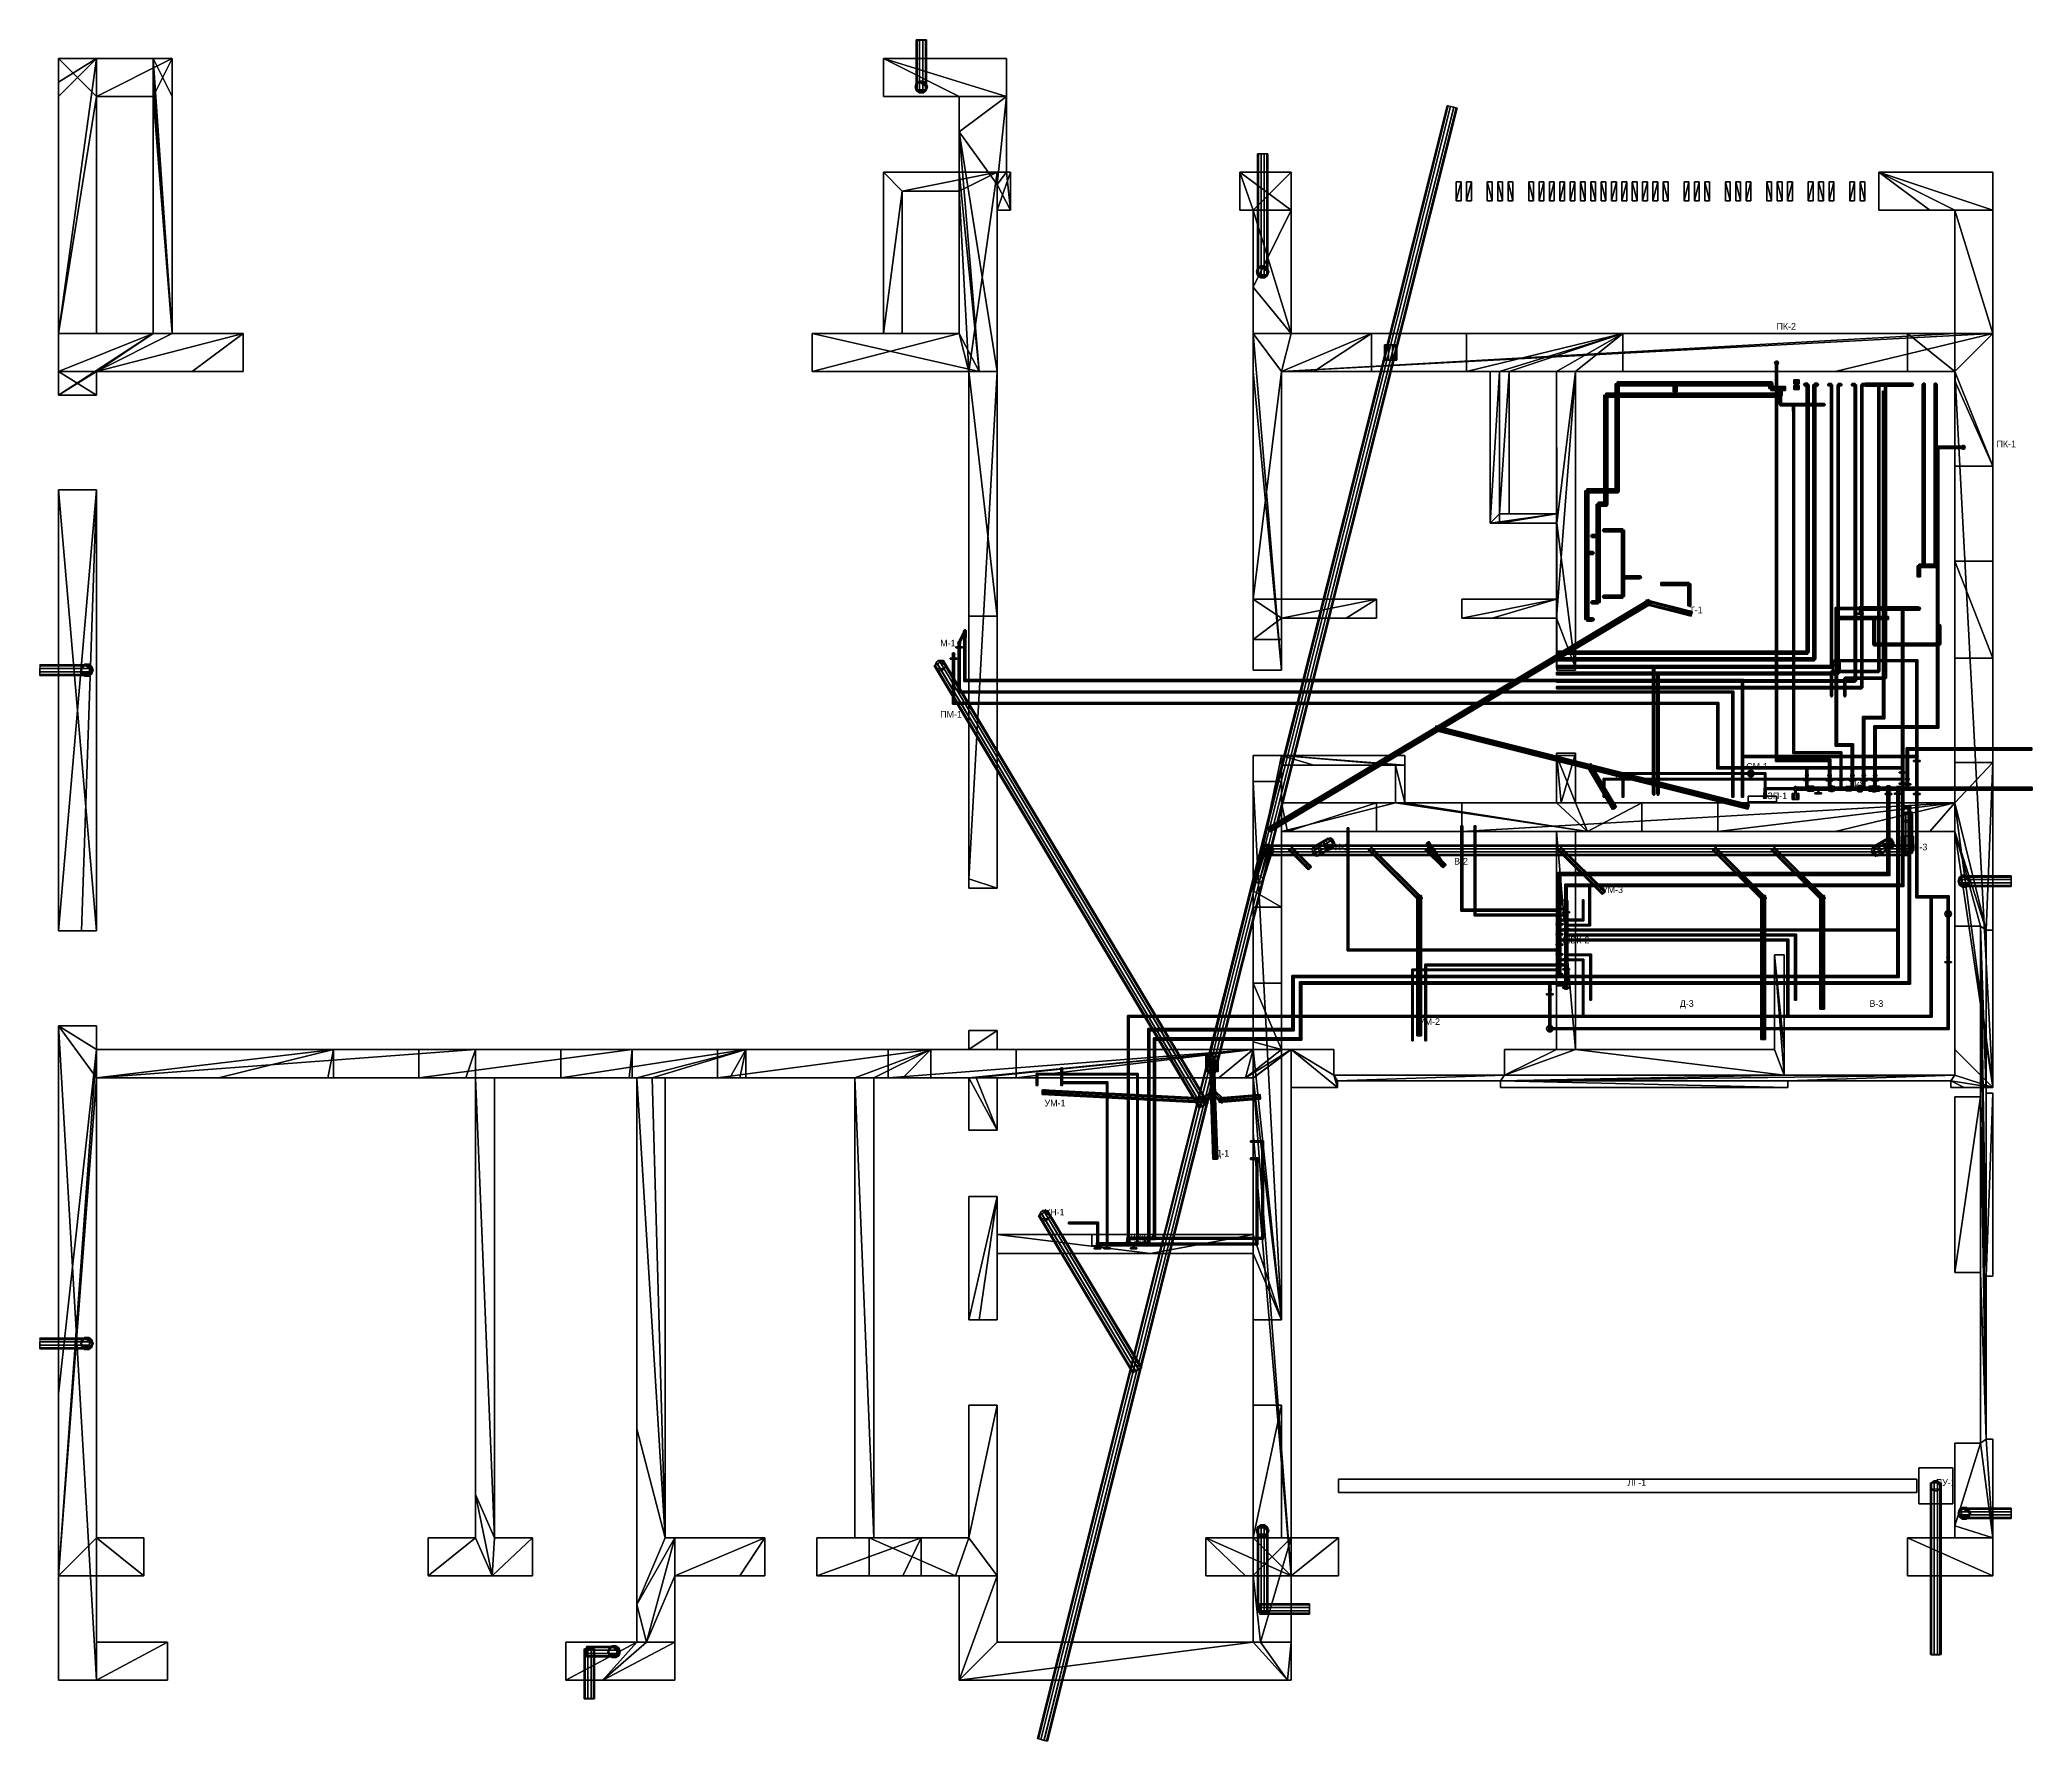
# Model space of a CAD drawing. Header units: millimetres. Extents: x -396 to 23232, y -842 to 31800.
# Drawn here: x -396 to 20616, y -842 to 17096 of the extents above; entities that cross this region are included whole.
import ezdxf

# ---------------------------------------------------------------- set-up
doc = ezdxf.new("R2010")
doc.units = ezdxf.units.MM
doc.layers.add('АР_3D_стены', color=8, linetype='Continuous')
doc.layers.add('ВК_3D_Марки', color=7, linetype='Continuous')
for name, color, linetype, true_color in [('ВК_3D_Арматура', 7, 'Continuous', 0xb48c3c), ('ВК_3D_В1', 7, 'Continuous', 0x06b6d4), ('ВК_3D_К1', 7, 'Continuous', 0xc2410c), ('ВК_3D_К1в', 7, 'Continuous', 0xa16207), ('ВК_3D_К2', 7, 'Continuous', 0x2563eb), ('ВК_3D_Оборудование', 7, 'Continuous', 0xe2e8f0), ('ВК_3D_Т3', 7, 'Continuous', 0x16a34a), ('ВК_3D_Т4', 7, 'Continuous', 0x84cc16), ('ТМ_3D_для_увязки', 7, 'Continuous', 0xbec4ce)]:
    doc.layers.add(name, color=color, linetype=linetype, true_color=true_color)

msp = doc.modelspace()

# ---------------------------------------------------------------- texts
at = {"layer": 'ВК_3D_Марки'}
for s, p in [('ПК-2', (17920, 14040, 900)), ('ПК-1', (20240, 12800, 900)), ('Т-1', (17000, 11050, 900)), ('М-1', (9100, 10700, 900)), ('ПМ-1', (9100, 9950, 900)), ('СМ-1', (17600, 9400, 900)), ('УМ-4', (16200, 9300, 900)), ('КХ', (18740, 9200, 1480)), ('КЗП-1', (17770, 9090, 2040)), ('УН-2', (13200, 8550, 4950)), ('УН-3', (19300, 8550, 4950)), ('В-2', (14520, 8400, 4950)), ('УМ-3', (16080, 8100, 4950)), ('ШВК-2', (15660, 7570, 5070)), ('Д-3', (16900, 6900, 4950)), ('В-3', (18900, 6900, 4950)), ('УМ-2', (14150, 6710, 4950)), ('УМ-1', (10200, 5850, 900)), ('Д-1', (12000, 5320, 900)), ('УН-1', (10200, 4700, 900)), ('ШВК-1', (11075, 4440, 970)), ('ЛГ-1', (16350, 1850, 120)), ('ПУ-1', (19600, 1850, 120))]:
    msp.add_text(s, height=70, dxfattribs=at).set_placement(p)

# ---------------------------------------------------------------- meshes
at = {"layer": 'АР_3D_стены'}
mesh = msp.add_polyface(dxfattribs=at)
corners = [(1750, 14000), (1750, 13600), (1209, 13600), (1209, 13600, 3650), (1750, 13600, 3650), (1750, 14000, 3650), (800, 16900), (1000, 16900), (1000, 16500), (1000, 16500, 3650), (1000, 16900, 3650), (800, 16900, 3650), (-200, 13600), (-200, 14000), (800, 14000), (800, 14000, 3650), (-200, 14000, 3650), (-200, 13600, 3650), (200, 13350), (-200, 13350), (-200, 13350, 3650), (200, 13350, 3650), (200, 13600), (200, 13600, 3650), (1000, 14000), (1000, 14000, 3650), (800, 16650), (800, 16650, 3650), (800, 16500), (800, 16500, 3650)]
mesh.append_faces([[corners[k] for k in face] for face in [(0, 1, 2), (3, 4, 5), (6, 7, 8), (9, 10, 11), (12, 13, 14), (15, 16, 17), (18, 19, 12), (17, 20, 21), (0, 2, 22), (23, 3, 5), (6, 8, 24), (25, 9, 11), (22, 18, 12), (17, 21, 23), (24, 0, 22), (23, 5, 25), (26, 6, 24), (25, 11, 27), (22, 12, 14), (15, 17, 23), (28, 26, 24), (25, 27, 29), (24, 22, 14), (15, 23, 25), (14, 28, 24), (25, 29, 15), (2, 22, 23, 3), (22, 18, 21, 23), (18, 19, 20, 21), (19, 12, 17, 20), (12, 13, 16, 17), (13, 14, 15, 16), (14, 28, 29, 15), (28, 26, 27, 29), (26, 6, 11, 27), (6, 7, 10, 11), (7, 8, 9, 10), (8, 24, 25, 9), (24, 0, 5, 25), (0, 1, 4, 5), (1, 2, 3, 4)]])
mesh = msp.add_polyface(dxfattribs=at)
corners = [(-200, 16650), (-200, 16900), (200, 16900), (200, 16900, 3650), (-200, 16900, 3650), (-200, 16650, 3650), (-200, 16500), (-200, 16500, 3650), (200, 14000), (-200, 14000), (-200, 14000, 3650), (200, 14000, 3650), (200, 16500), (200, 16500, 3650)]
mesh.append_faces([[corners[k] for k in face] for face in [(0, 1, 2), (3, 4, 5), (6, 0, 2), (3, 5, 7), (2, 8, 9), (10, 11, 3), (9, 6, 2), (3, 7, 10), (0, 1, 4, 5), (1, 2, 3, 4), (2, 12, 13, 3), (12, 12, 13, 13), (12, 8, 11, 13), (8, 9, 10, 11), (9, 9, 10, 10), (9, 6, 7, 10), (6, 0, 5, 7)]])
mesh = msp.add_polyface(dxfattribs=at)
corners = [(200, 16500, 4050), (200, 14000, 4050), (-200, 14000, 4050), (-200, 14000, 7550), (200, 14000, 7550), (200, 16500, 7550), (-200, 13350, 4050), (800, 14000, 4050), (800, 14000, 7550), (-200, 13350, 7550), (200, 13600, 4050), (200, 13350, 4050), (200, 13350, 7550), (200, 13600, 7550), (1750, 14000, 4050), (1750, 13600, 4050), (1750, 13600, 7550), (1750, 14000, 7550), (-200, 16900, 4050), (-200, 16900, 7550), (1000, 14000, 4050), (1000, 14000, 7550), (1000, 16900, 4050), (1000, 16900, 7550), (800, 16500, 4050), (800, 16500, 7550), (43, 13350, 4050), (43, 13350, 7550), (-200, 13600, 4050), (-200, 13600, 7550), (-200, 16500, 4050), (-200, 16500, 7550), (1000, 16500, 4050), (1000, 16500, 7550), (1487, 13600, 4050), (1487, 13600, 7550)]
mesh.append_faces([[corners[k] for k in face] for face in [(0, 1, 2), (3, 4, 5), (6, 2, 7), (8, 3, 9), (10, 11, 6), (9, 12, 13), (14, 15, 10), (13, 16, 17), (0, 2, 18), (19, 3, 5), (10, 6, 7), (8, 9, 13), (20, 14, 10), (13, 17, 21), (0, 18, 22), (23, 19, 5), (20, 10, 7), (8, 13, 21), (24, 0, 22), (23, 5, 25), (20, 7, 24), (25, 8, 21), (24, 22, 20), (21, 23, 25), (26, 6, 9, 27), (6, 28, 29, 9), (28, 2, 3, 29), (2, 2, 3, 3), (2, 30, 31, 3), (30, 18, 19, 31), (18, 22, 23, 19), (22, 32, 33, 23), (32, 20, 21, 33), (20, 14, 17, 21), (14, 15, 16, 17), (15, 34, 35, 16), (34, 10, 13, 35), (10, 11, 12, 13), (11, 26, 27, 12), (0, 1, 4, 5), (1, 7, 8, 4), (7, 24, 25, 8), (24, 0, 5, 25)]])
mesh = msp.add_polyface(dxfattribs=at)
corners = [(9512, 13600), (7750, 13600), (7750, 14000), (7750, 14000, 3650), (7750, 13600, 3650), (9512, 13600, 3650), (9840, 15300), (9700, 15300), (9700, 15570), (9700, 15570, 3650), (9700, 15300, 3650), (9840, 15300, 3650), (9800, 15700), (9840, 15700), (9840, 15700, 3650), (9800, 15700, 3650), (8500, 16900), (9800, 16900), (9800, 16500), (9800, 16500, 3650), (9800, 16900, 3650), (8500, 16900, 3650), (9300, 16500), (8500, 16500), (8500, 16500, 3650), (9300, 16500, 3650), (9300, 14000), (9300, 14000, 3650), (9300, 15700), (9300, 15700, 3650), (9300, 16125), (9300, 16125, 3650), (9700, 13600), (9700, 13600, 3650), (9700, 15700), (9700, 15700, 3650), (9700, 14000), (9700, 14000, 3650)]
mesh.append_faces([[corners[k] for k in face] for face in [(0, 1, 2), (3, 4, 5), (6, 7, 8), (9, 10, 11), (12, 13, 6), (11, 14, 15), (16, 17, 18), (19, 20, 21), (22, 23, 16), (21, 24, 25), (0, 2, 26), (27, 3, 5), (12, 6, 8), (9, 11, 15), (22, 16, 18), (19, 21, 25), (0, 26, 28), (29, 27, 5), (18, 12, 8), (9, 15, 19), (30, 22, 18), (19, 25, 31), (0, 28, 30), (31, 29, 5), (32, 0, 30), (31, 5, 33), (8, 32, 30), (31, 33, 9), (30, 18, 8), (9, 19, 31), (1, 2, 3, 4), (2, 26, 27, 3), (26, 28, 29, 27), (28, 30, 31, 29), (30, 22, 25, 31), (22, 23, 24, 25), (23, 16, 21, 24), (16, 17, 20, 21), (17, 18, 19, 20), (18, 12, 15, 19), (12, 13, 14, 15), (13, 6, 11, 14), (6, 7, 10, 11), (7, 8, 9, 10), (8, 34, 35, 9), (34, 34, 35, 35), (34, 36, 37, 35), (36, 36, 37, 37), (36, 32, 33, 37), (32, 0, 5, 33), (0, 1, 4, 5)]])
mesh = msp.add_polyface(dxfattribs=at)
corners = [(8700, 15500, 4050), (8700, 14000, 4050), (8500, 14000, 4050), (8500, 14000, 7550), (8700, 14000, 7550), (8700, 15500, 7550), (7750, 13600, 4050), (7750, 14000, 4050), (9300, 14000, 4050), (9300, 14000, 7550), (7750, 14000, 7550), (7750, 13600, 7550), (9700, 11020, 4050), (9400, 11020, 4050), (9400, 13600, 4050), (9400, 13600, 7550), (9400, 11020, 7550), (9700, 11020, 7550), (8500, 15700, 4050), (8500, 15700, 7550), (9700, 15700, 4050), (9700, 15700, 7550), (9300, 15500, 4050), (9300, 15500, 7550), (8500, 15500, 4050), (8500, 15500, 7550), (9300, 15700, 4050), (9300, 15700, 7550), (9700, 14000, 4050), (9700, 14000, 7550), (9700, 13600, 4050), (9700, 13600, 7550), (8707, 13600, 4050), (8707, 13600, 7550), (8707, 15500, 4050), (8707, 15500, 7550)]
mesh.append_faces([[corners[k] for k in face] for face in [(0, 1, 2), (3, 4, 5), (6, 7, 8), (9, 10, 11), (12, 13, 14), (15, 16, 17), (0, 2, 18), (19, 3, 5), (14, 6, 8), (9, 11, 15), (20, 12, 14), (15, 17, 21), (0, 18, 20), (21, 19, 5), (14, 8, 22), (23, 9, 15), (22, 0, 20), (21, 5, 23), (20, 14, 22), (23, 15, 21), (24, 18, 19, 25), (18, 26, 27, 19), (26, 26, 27, 27), (26, 20, 21, 27), (20, 28, 29, 21), (28, 30, 31, 29), (30, 30, 31, 31), (30, 12, 17, 31), (12, 13, 16, 17), (13, 14, 15, 16), (14, 32, 33, 15), (32, 6, 11, 33), (6, 7, 10, 11), (7, 2, 3, 10), (2, 24, 25, 3), (1, 8, 9, 4), (8, 22, 23, 9), (22, 34, 35, 23), (34, 0, 5, 35), (0, 1, 4, 5)]])
mesh = msp.add_polyface(dxfattribs=at)
corners = [(9700, 15300, 4050), (9700, 15700, 4050), (9840, 15700, 4050), (9840, 15700, 7550), (9700, 15700, 7550), (9700, 15300, 7550), (9840, 15300, 4050), (9840, 15300, 7550)]
mesh.append_faces([[corners[k] for k in face] for face in [(0, 1, 2), (3, 4, 5), (2, 6, 0), (5, 7, 3), (1, 2, 3, 4), (2, 6, 7, 3), (6, 0, 5, 7), (0, 1, 4, 5)]])
mesh = msp.add_polyface(dxfattribs=at)
corners = [(12400, 15300), (12260, 15300), (12260, 15700), (12260, 15700, 3650), (12260, 15300, 3650), (12400, 15300, 3650), (12800, 14000), (12400, 14000), (12400, 14000, 3650), (12800, 14000, 3650), (12800, 15700), (12800, 15300), (12800, 15300, 3650), (12800, 15700, 3650)]
mesh.append_faces([[corners[k] for k in face] for face in [(0, 1, 2), (3, 4, 5), (6, 7, 0), (5, 8, 9), (2, 10, 11), (12, 13, 3), (11, 6, 0), (5, 9, 12), (0, 2, 11), (12, 3, 5), (1, 2, 3, 4), (2, 10, 13, 3), (10, 11, 12, 13), (11, 6, 9, 12), (6, 7, 8, 9), (7, 0, 5, 8), (0, 1, 4, 5)]])
mesh = msp.add_polyface(dxfattribs=at)
corners = [(12400, 15300, 4050), (12260, 15300, 4050), (12260, 15700, 4050), (12260, 15700, 7550), (12260, 15300, 7550), (12400, 15300, 7550), (12800, 15700, 4050), (12800, 15300, 4050), (12800, 15300, 7550), (12800, 15700, 7550)]
mesh.append_faces([[corners[k] for k in face] for face in [(0, 1, 2), (3, 4, 5), (6, 7, 0), (5, 8, 9), (0, 2, 6), (9, 3, 5), (1, 2, 3, 4), (2, 6, 9, 3), (6, 7, 8, 9), (7, 0, 5, 8), (0, 1, 4, 5)]])
mesh = msp.add_polyface(dxfattribs=at)
corners = [(12700, 11000), (12700, 10775), (12400, 10775), (12400, 10775, 3650), (12700, 10775, 3650), (12700, 11000, 3650), (13700, 11200), (13700, 11000), (13380, 11000), (13380, 11000, 3650), (13700, 11000, 3650), (13700, 11200, 3650), (20200, 12600), (19800, 12600), (19800, 13500), (19800, 13500, 3650), (19800, 12600, 3650), (20200, 12600, 3650), (19000, 15700), (20200, 15700), (20200, 15300), (20200, 15300, 3650), (20200, 15700, 3650), (19000, 15700, 3650), (19800, 15300), (19000, 15300), (19000, 15300, 3650), (19800, 15300, 3650), (12400, 11200), (12400, 11200, 3650), (19800, 13600), (19800, 13600, 3650), (12700, 11200), (12700, 11200, 3650), (20200, 14000), (20200, 14000, 3650), (18538, 13600), (18538, 13600, 3650), (19800, 14000), (19800, 14000, 3650), (12700, 13600), (12700, 13600, 3650), (12400, 14000), (12400, 14000, 3650), (12400, 13600), (12400, 13600, 3650)]
mesh.append_faces([[corners[k] for k in face] for face in [(0, 1, 2), (3, 4, 5), (6, 7, 8), (9, 10, 11), (12, 13, 14), (15, 16, 17), (18, 19, 20), (21, 22, 23), (24, 25, 18), (23, 26, 27), (0, 2, 28), (29, 3, 5), (6, 8, 0), (5, 9, 11), (12, 14, 30), (31, 15, 17), (24, 18, 20), (21, 23, 27), (32, 6, 0), (5, 11, 33), (34, 12, 30), (31, 17, 35), (24, 20, 34), (35, 21, 27), (32, 0, 28), (29, 5, 33), (34, 30, 36), (37, 31, 35), (38, 24, 34), (35, 27, 39), (40, 32, 28), (29, 33, 41), (34, 36, 40), (41, 37, 35), (38, 34, 40), (41, 35, 39), (42, 38, 40), (41, 39, 43), (28, 42, 40), (41, 43, 29), (1, 2, 3, 4), (2, 28, 29, 3), (28, 44, 45, 29), (44, 44, 45, 45), (44, 42, 43, 45), (42, 38, 39, 43), (38, 24, 27, 39), (24, 25, 26, 27), (25, 18, 23, 26), (18, 19, 22, 23), (19, 20, 21, 22), (20, 34, 35, 21), (34, 12, 17, 35), (12, 13, 16, 17), (13, 14, 15, 16), (14, 30, 31, 15), (30, 36, 37, 31), (36, 40, 41, 37), (40, 32, 33, 41), (32, 6, 11, 33), (6, 7, 10, 11), (7, 8, 9, 10), (8, 0, 5, 9), (0, 1, 4, 5)]])
mesh = msp.add_polyface(dxfattribs=at)
corners = [(18040, 6050, 4050), (15010, 6050, 4050), (15010, 6120, 4050), (15010, 6120, 7550), (15010, 6050, 7550), (18040, 6050, 7550), (19899, 6050, 4050), (19760, 6050, 4050), (19760, 6120, 4050), (19760, 6120, 7550), (19760, 6050, 7550), (19899, 6050, 7550), (19000, 15700, 4050), (20200, 15700, 4050), (20200, 15300, 4050), (20200, 15300, 7550), (20200, 15700, 7550), (19000, 15700, 7550), (19538, 15300, 4050), (19000, 15300, 4050), (19000, 15300, 7550), (19538, 15300, 7550), (19800, 13600, 4050), (19300, 13600, 4050), (19300, 14000, 4050), (19300, 14000, 7550), (19300, 13600, 7550), (19800, 13600, 7550), (17300, 8750, 4050), (17300, 9050, 4050), (19800, 9050, 4050), (19800, 9050, 7550), (17300, 9050, 7550), (17300, 8750, 7550), (17900, 7450, 4050), (18000, 7450, 4050), (18000, 6450, 4050), (18000, 6450, 7550), (18000, 7450, 7550), (17900, 7450, 7550), (15600, 8750, 4050), (15800, 8750, 4050), (15800, 6450, 4050), (15800, 6450, 7550), (15800, 8750, 7550), (15600, 8750, 7550), (15050, 6180, 4050), (15050, 6450, 4050), (15600, 6450, 4050), (15600, 6450, 7550), (15050, 6450, 7550), (15050, 6180, 7550), (12800, 6450, 4050), (13250, 6450, 4050), (13250, 6180, 4050), (13250, 6180, 7550), (13250, 6450, 7550), (12800, 6450, 7550), (13290, 6050, 4050), (12800, 6050, 4050), (12800, 6050, 7550), (13290, 6050, 7550), (18040, 6120, 4050), (18040, 6120, 7550), (20200, 6050, 4050), (20200, 6050, 7550), (19800, 15300, 4050), (19800, 15300, 7550), (19538, 8750, 4050), (19538, 8750, 7550), (18000, 6180, 4050), (18000, 6180, 7550), (19800, 8750, 4050), (19800, 8750, 7550), (17900, 6450, 4050), (17900, 6450, 7550), (13290, 6120, 4050), (13290, 6120, 7550), (20200, 14000, 4050), (20200, 14000, 7550), (19800, 6180, 4050), (19800, 6180, 7550), (19800, 6450, 4050), (19800, 6450, 7550), (19800, 14000, 4050), (19800, 14000, 7550), (20200, 6450, 4050), (20200, 6450, 7550)]
mesh.append_faces([[corners[k] for k in face] for face in [(0, 1, 2), (3, 4, 5), (6, 7, 8), (9, 10, 11), (12, 13, 14), (15, 16, 17), (18, 19, 12), (17, 20, 21), (22, 23, 24), (25, 26, 27), (28, 29, 30), (31, 32, 33), (34, 35, 36), (37, 38, 39), (40, 41, 42), (43, 44, 45), (46, 47, 48), (49, 50, 51), (52, 53, 54), (55, 56, 57), (58, 59, 52), (57, 60, 61), (62, 0, 2), (3, 5, 63), (64, 6, 8), (9, 11, 65), (66, 18, 12), (17, 21, 67), (68, 28, 30), (31, 33, 69), (34, 36, 70), (71, 37, 39), (48, 40, 42), (43, 45, 49), (58, 52, 54), (55, 57, 61), (66, 12, 14), (15, 17, 67), (72, 68, 30), (31, 69, 73), (74, 34, 70), (71, 39, 75), (46, 48, 42), (43, 49, 51), (76, 58, 54), (55, 61, 77), (66, 14, 78), (79, 15, 67), (42, 74, 70), (71, 75, 43), (76, 54, 46), (51, 55, 77), (46, 42, 70), (71, 43, 51), (2, 76, 46), (51, 77, 3), (2, 46, 70), (71, 51, 3), (2, 70, 80), (81, 71, 3), (62, 2, 80), (81, 3, 63), (8, 62, 80), (81, 63, 9), (64, 8, 80), (81, 9, 65), (64, 80, 82), (83, 81, 65), (64, 82, 72), (73, 83, 65), (64, 72, 30), (31, 73, 65), (64, 30, 22), (27, 31, 65), (84, 66, 78), (79, 67, 85), (22, 24, 84), (85, 25, 27), (78, 64, 22), (27, 65, 79), (22, 84, 78), (79, 85, 27), (1, 2, 3, 4), (2, 76, 77, 3), (76, 58, 61, 77), (58, 59, 60, 61), (59, 52, 57, 60), (52, 53, 56, 57), (53, 54, 55, 56), (54, 46, 51, 55), (46, 47, 50, 51), (47, 48, 49, 50), (48, 40, 45, 49), (40, 41, 44, 45), (41, 42, 43, 44), (42, 74, 75, 43), (74, 34, 39, 75), (34, 35, 38, 39), (35, 36, 37, 38), (36, 70, 71, 37), (70, 80, 81, 71), (80, 82, 83, 81), (82, 72, 73, 83), (72, 68, 69, 73), (68, 28, 33, 69), (28, 29, 32, 33), (29, 30, 31, 32), (30, 22, 27, 31), (22, 23, 26, 27), (23, 24, 25, 26), (24, 84, 85, 25), (84, 84, 85, 85), (84, 66, 67, 85), (66, 18, 21, 67), (18, 19, 20, 21), (19, 12, 17, 20), (12, 13, 16, 17), (13, 14, 15, 16), (14, 78, 79, 15), (78, 86, 87, 79), (86, 86, 87, 87), (86, 64, 65, 87), (64, 6, 11, 65), (6, 7, 10, 11), (7, 8, 9, 10), (8, 62, 63, 9), (62, 0, 5, 63), (0, 1, 4, 5)]])
mesh = msp.add_polyface(dxfattribs=at)
corners = [(14593, 15600), (14593, 15400), (14543, 15400), (14543, 15400, 3650), (14593, 15400, 3650), (14593, 15600, 3650), (14543, 15600), (14543, 15600, 3650)]
mesh.append_faces([[corners[k] for k in face] for face in [(0, 1, 2), (3, 4, 5), (2, 6, 0), (5, 7, 3), (1, 2, 3, 4), (2, 6, 7, 3), (6, 0, 5, 7), (0, 1, 4, 5)]])
mesh = msp.add_polyface(dxfattribs=at)
corners = [(14702, 15600), (14702, 15400), (14652, 15400), (14652, 15400, 3650), (14702, 15400, 3650), (14702, 15600, 3650), (14652, 15600), (14652, 15600, 3650)]
mesh.append_faces([[corners[k] for k in face] for face in [(0, 1, 2), (3, 4, 5), (2, 6, 0), (5, 7, 3), (1, 2, 3, 4), (2, 6, 7, 3), (6, 0, 5, 7), (0, 1, 4, 5)]])
mesh = msp.add_polyface(dxfattribs=at)
corners = [(14870, 15600), (14920, 15600), (14920, 15400), (14920, 15400, 3650), (14920, 15600, 3650), (14870, 15600, 3650), (14870, 15400), (14870, 15400, 3650)]
mesh.append_faces([[corners[k] for k in face] for face in [(0, 1, 2), (3, 4, 5), (2, 6, 0), (5, 7, 3), (1, 2, 3, 4), (2, 6, 7, 3), (6, 0, 5, 7), (0, 1, 4, 5)]])
mesh = msp.add_polyface(dxfattribs=at)
corners = [(14980, 15600), (15030, 15600), (15030, 15400), (15030, 15400, 3650), (15030, 15600, 3650), (14980, 15600, 3650), (14980, 15400), (14980, 15400, 3650)]
mesh.append_faces([[corners[k] for k in face] for face in [(0, 1, 2), (3, 4, 5), (2, 6, 0), (5, 7, 3), (1, 2, 3, 4), (2, 6, 7, 3), (6, 0, 5, 7), (0, 1, 4, 5)]])
mesh = msp.add_polyface(dxfattribs=at)
corners = [(15089, 15600), (15139, 15600), (15139, 15400), (15139, 15400, 3650), (15139, 15600, 3650), (15089, 15600, 3650), (15089, 15400), (15089, 15400, 3650)]
mesh.append_faces([[corners[k] for k in face] for face in [(0, 1, 2), (3, 4, 5), (2, 6, 0), (5, 7, 3), (1, 2, 3, 4), (2, 6, 7, 3), (6, 0, 5, 7), (0, 1, 4, 5)]])
mesh = msp.add_polyface(dxfattribs=at)
corners = [(15307, 15600), (15357, 15600), (15357, 15400), (15357, 15400, 3650), (15357, 15600, 3650), (15307, 15600, 3650), (15307, 15400), (15307, 15400, 3650)]
mesh.append_faces([[corners[k] for k in face] for face in [(0, 1, 2), (3, 4, 5), (2, 6, 0), (5, 7, 3), (1, 2, 3, 4), (2, 6, 7, 3), (6, 0, 5, 7), (0, 1, 4, 5)]])
mesh = msp.add_polyface(dxfattribs=at)
corners = [(15466, 15600), (15466, 15400), (15416, 15400), (15416, 15400, 3650), (15466, 15400, 3650), (15466, 15600, 3650), (15416, 15600), (15416, 15600, 3650)]
mesh.append_faces([[corners[k] for k in face] for face in [(0, 1, 2), (3, 4, 5), (2, 6, 0), (5, 7, 3), (1, 2, 3, 4), (2, 6, 7, 3), (6, 0, 5, 7), (0, 1, 4, 5)]])
mesh = msp.add_polyface(dxfattribs=at)
corners = [(15576, 15600), (15576, 15400), (15526, 15400), (15526, 15400, 3650), (15576, 15400, 3650), (15576, 15600, 3650), (15526, 15600), (15526, 15600, 3650)]
mesh.append_faces([[corners[k] for k in face] for face in [(0, 1, 2), (3, 4, 5), (2, 6, 0), (5, 7, 3), (1, 2, 3, 4), (2, 6, 7, 3), (6, 0, 5, 7), (0, 1, 4, 5)]])
mesh = msp.add_polyface(dxfattribs=at)
corners = [(15685, 15600), (15685, 15400), (15635, 15400), (15635, 15400, 3650), (15685, 15400, 3650), (15685, 15600, 3650), (15635, 15600), (15635, 15600, 3650)]
mesh.append_faces([[corners[k] for k in face] for face in [(0, 1, 2), (3, 4, 5), (2, 6, 0), (5, 7, 3), (1, 2, 3, 4), (2, 6, 7, 3), (6, 0, 5, 7), (0, 1, 4, 5)]])
mesh = msp.add_polyface(dxfattribs=at)
corners = [(15794, 15600), (15794, 15400), (15744, 15400), (15744, 15400, 3650), (15794, 15400, 3650), (15794, 15600, 3650), (15744, 15600), (15744, 15600, 3650)]
mesh.append_faces([[corners[k] for k in face] for face in [(0, 1, 2), (3, 4, 5), (2, 6, 0), (5, 7, 3), (1, 2, 3, 4), (2, 6, 7, 3), (6, 0, 5, 7), (0, 1, 4, 5)]])
mesh = msp.add_polyface(dxfattribs=at)
corners = [(15853, 15600), (15903, 15600), (15903, 15400), (15903, 15400, 3650), (15903, 15600, 3650), (15853, 15600, 3650), (15853, 15400), (15853, 15400, 3650)]
mesh.append_faces([[corners[k] for k in face] for face in [(0, 1, 2), (3, 4, 5), (2, 6, 0), (5, 7, 3), (1, 2, 3, 4), (2, 6, 7, 3), (6, 0, 5, 7), (0, 1, 4, 5)]])
mesh = msp.add_polyface(dxfattribs=at)
corners = [(15962, 15600), (16012, 15600), (16012, 15400), (16012, 15400, 3650), (16012, 15600, 3650), (15962, 15600, 3650), (15962, 15400), (15962, 15400, 3650)]
mesh.append_faces([[corners[k] for k in face] for face in [(0, 1, 2), (3, 4, 5), (2, 6, 0), (5, 7, 3), (1, 2, 3, 4), (2, 6, 7, 3), (6, 0, 5, 7), (0, 1, 4, 5)]])
mesh = msp.add_polyface(dxfattribs=at)
corners = [(16071, 15600), (16121, 15600), (16121, 15400), (16121, 15400, 3650), (16121, 15600, 3650), (16071, 15600, 3650), (16071, 15400), (16071, 15400, 3650)]
mesh.append_faces([[corners[k] for k in face] for face in [(0, 1, 2), (3, 4, 5), (2, 6, 0), (5, 7, 3), (1, 2, 3, 4), (2, 6, 7, 3), (6, 0, 5, 7), (0, 1, 4, 5)]])
mesh = msp.add_polyface(dxfattribs=at)
corners = [(16231, 15600), (16231, 15400), (16181, 15400), (16181, 15400, 3650), (16231, 15400, 3650), (16231, 15600, 3650), (16181, 15600), (16181, 15600, 3650)]
mesh.append_faces([[corners[k] for k in face] for face in [(0, 1, 2), (3, 4, 5), (2, 6, 0), (5, 7, 3), (1, 2, 3, 4), (2, 6, 7, 3), (6, 0, 5, 7), (0, 1, 4, 5)]])
mesh = msp.add_polyface(dxfattribs=at)
corners = [(16340, 15600), (16340, 15400), (16290, 15400), (16290, 15400, 3650), (16340, 15400, 3650), (16340, 15600, 3650), (16290, 15600), (16290, 15600, 3650)]
mesh.append_faces([[corners[k] for k in face] for face in [(0, 1, 2), (3, 4, 5), (2, 6, 0), (5, 7, 3), (1, 2, 3, 4), (2, 6, 7, 3), (6, 0, 5, 7), (0, 1, 4, 5)]])
mesh = msp.add_polyface(dxfattribs=at)
corners = [(16399, 15600), (16449, 15600), (16449, 15400), (16449, 15400, 3650), (16449, 15600, 3650), (16399, 15600, 3650), (16399, 15400), (16399, 15400, 3650)]
mesh.append_faces([[corners[k] for k in face] for face in [(0, 1, 2), (3, 4, 5), (2, 6, 0), (5, 7, 3), (1, 2, 3, 4), (2, 6, 7, 3), (6, 0, 5, 7), (0, 1, 4, 5)]])
mesh = msp.add_polyface(dxfattribs=at)
corners = [(16558, 15600), (16558, 15400), (16508, 15400), (16508, 15400, 3650), (16558, 15400, 3650), (16558, 15600, 3650), (16508, 15600), (16508, 15600, 3650)]
mesh.append_faces([[corners[k] for k in face] for face in [(0, 1, 2), (3, 4, 5), (2, 6, 0), (5, 7, 3), (1, 2, 3, 4), (2, 6, 7, 3), (6, 0, 5, 7), (0, 1, 4, 5)]])
mesh = msp.add_polyface(dxfattribs=at)
corners = [(16667, 15600), (16667, 15400), (16617, 15400), (16617, 15400, 3650), (16667, 15400, 3650), (16667, 15600, 3650), (16617, 15600), (16617, 15600, 3650)]
mesh.append_faces([[corners[k] for k in face] for face in [(0, 1, 2), (3, 4, 5), (2, 6, 0), (5, 7, 3), (1, 2, 3, 4), (2, 6, 7, 3), (6, 0, 5, 7), (0, 1, 4, 5)]])
mesh = msp.add_polyface(dxfattribs=at)
corners = [(16726, 15600), (16776, 15600), (16776, 15400), (16776, 15400, 3650), (16776, 15600, 3650), (16726, 15600, 3650), (16726, 15400), (16726, 15400, 3650)]
mesh.append_faces([[corners[k] for k in face] for face in [(0, 1, 2), (3, 4, 5), (2, 6, 0), (5, 7, 3), (1, 2, 3, 4), (2, 6, 7, 3), (6, 0, 5, 7), (0, 1, 4, 5)]])
mesh = msp.add_polyface(dxfattribs=at)
corners = [(16995, 15600), (16995, 15400), (16945, 15400), (16945, 15400, 3650), (16995, 15400, 3650), (16995, 15600, 3650), (16945, 15600), (16945, 15600, 3650)]
mesh.append_faces([[corners[k] for k in face] for face in [(0, 1, 2), (3, 4, 5), (2, 6, 0), (5, 7, 3), (1, 2, 3, 4), (2, 6, 7, 3), (6, 0, 5, 7), (0, 1, 4, 5)]])
mesh = msp.add_polyface(dxfattribs=at)
corners = [(17104, 15600), (17104, 15400), (17054, 15400), (17054, 15400, 3650), (17104, 15400, 3650), (17104, 15600, 3650), (17054, 15600), (17054, 15600, 3650)]
mesh.append_faces([[corners[k] for k in face] for face in [(0, 1, 2), (3, 4, 5), (2, 6, 0), (5, 7, 3), (1, 2, 3, 4), (2, 6, 7, 3), (6, 0, 5, 7), (0, 1, 4, 5)]])
mesh = msp.add_polyface(dxfattribs=at)
corners = [(17163, 15600), (17213, 15600), (17213, 15400), (17213, 15400, 3650), (17213, 15600, 3650), (17163, 15600, 3650), (17163, 15400), (17163, 15400, 3650)]
mesh.append_faces([[corners[k] for k in face] for face in [(0, 1, 2), (3, 4, 5), (2, 6, 0), (5, 7, 3), (1, 2, 3, 4), (2, 6, 7, 3), (6, 0, 5, 7), (0, 1, 4, 5)]])
mesh = msp.add_polyface(dxfattribs=at)
corners = [(17382, 15600), (17432, 15600), (17432, 15400), (17432, 15400, 3650), (17432, 15600, 3650), (17382, 15600, 3650), (17382, 15400), (17382, 15400, 3650)]
mesh.append_faces([[corners[k] for k in face] for face in [(0, 1, 2), (3, 4, 5), (2, 6, 0), (5, 7, 3), (1, 2, 3, 4), (2, 6, 7, 3), (6, 0, 5, 7), (0, 1, 4, 5)]])
mesh = msp.add_polyface(dxfattribs=at)
corners = [(17491, 15600), (17541, 15600), (17541, 15400), (17541, 15400, 3650), (17541, 15600, 3650), (17491, 15600, 3650), (17491, 15400), (17491, 15400, 3650)]
mesh.append_faces([[corners[k] for k in face] for face in [(0, 1, 2), (3, 4, 5), (2, 6, 0), (5, 7, 3), (1, 2, 3, 4), (2, 6, 7, 3), (6, 0, 5, 7), (0, 1, 4, 5)]])
mesh = msp.add_polyface(dxfattribs=at)
corners = [(17650, 15600), (17650, 15400), (17600, 15400), (17600, 15400, 3650), (17650, 15400, 3650), (17650, 15600, 3650), (17600, 15600), (17600, 15600, 3650)]
mesh.append_faces([[corners[k] for k in face] for face in [(0, 1, 2), (3, 4, 5), (2, 6, 0), (5, 7, 3), (1, 2, 3, 4), (2, 6, 7, 3), (6, 0, 5, 7), (0, 1, 4, 5)]])
mesh = msp.add_polyface(dxfattribs=at)
corners = [(17818, 15600), (17868, 15600), (17868, 15400), (17868, 15400, 3650), (17868, 15600, 3650), (17818, 15600, 3650), (17818, 15400), (17818, 15400, 3650)]
mesh.append_faces([[corners[k] for k in face] for face in [(0, 1, 2), (3, 4, 5), (2, 6, 0), (5, 7, 3), (1, 2, 3, 4), (2, 6, 7, 3), (6, 0, 5, 7), (0, 1, 4, 5)]])
mesh = msp.add_polyface(dxfattribs=at)
corners = [(17928, 15600), (17978, 15600), (17978, 15400), (17978, 15400, 3650), (17978, 15600, 3650), (17928, 15600, 3650), (17928, 15400), (17928, 15400, 3650)]
mesh.append_faces([[corners[k] for k in face] for face in [(0, 1, 2), (3, 4, 5), (2, 6, 0), (5, 7, 3), (1, 2, 3, 4), (2, 6, 7, 3), (6, 0, 5, 7), (0, 1, 4, 5)]])
mesh = msp.add_polyface(dxfattribs=at)
corners = [(18087, 15600), (18087, 15400), (18037, 15400), (18037, 15400, 3650), (18087, 15400, 3650), (18087, 15600, 3650), (18037, 15600), (18037, 15600, 3650)]
mesh.append_faces([[corners[k] for k in face] for face in [(0, 1, 2), (3, 4, 5), (2, 6, 0), (5, 7, 3), (1, 2, 3, 4), (2, 6, 7, 3), (6, 0, 5, 7), (0, 1, 4, 5)]])
mesh = msp.add_polyface(dxfattribs=at)
corners = [(18305, 15600), (18305, 15400), (18255, 15400), (18255, 15400, 3650), (18305, 15400, 3650), (18305, 15600, 3650), (18255, 15600), (18255, 15600, 3650)]
mesh.append_faces([[corners[k] for k in face] for face in [(0, 1, 2), (3, 4, 5), (2, 6, 0), (5, 7, 3), (1, 2, 3, 4), (2, 6, 7, 3), (6, 0, 5, 7), (0, 1, 4, 5)]])
mesh = msp.add_polyface(dxfattribs=at)
corners = [(18364, 15600), (18414, 15600), (18414, 15400), (18414, 15400, 3650), (18414, 15600, 3650), (18364, 15600, 3650), (18364, 15400), (18364, 15400, 3650)]
mesh.append_faces([[corners[k] for k in face] for face in [(0, 1, 2), (3, 4, 5), (2, 6, 0), (5, 7, 3), (1, 2, 3, 4), (2, 6, 7, 3), (6, 0, 5, 7), (0, 1, 4, 5)]])
mesh = msp.add_polyface(dxfattribs=at)
corners = [(18524, 15600), (18524, 15400), (18474, 15400), (18474, 15400, 3650), (18524, 15400, 3650), (18524, 15600, 3650), (18474, 15600), (18474, 15600, 3650)]
mesh.append_faces([[corners[k] for k in face] for face in [(0, 1, 2), (3, 4, 5), (2, 6, 0), (5, 7, 3), (1, 2, 3, 4), (2, 6, 7, 3), (6, 0, 5, 7), (0, 1, 4, 5)]])
mesh = msp.add_polyface(dxfattribs=at)
corners = [(18742, 15600), (18742, 15400), (18692, 15400), (18692, 15400, 3650), (18742, 15400, 3650), (18742, 15600, 3650), (18692, 15600), (18692, 15600, 3650)]
mesh.append_faces([[corners[k] for k in face] for face in [(0, 1, 2), (3, 4, 5), (2, 6, 0), (5, 7, 3), (1, 2, 3, 4), (2, 6, 7, 3), (6, 0, 5, 7), (0, 1, 4, 5)]])
mesh = msp.add_polyface(dxfattribs=at)
corners = [(18801, 15600), (18851, 15600), (18851, 15400), (18851, 15400, 3650), (18851, 15600, 3650), (18801, 15600, 3650), (18801, 15400), (18801, 15400, 3650)]
mesh.append_faces([[corners[k] for k in face] for face in [(0, 1, 2), (3, 4, 5), (2, 6, 0), (5, 7, 3), (1, 2, 3, 4), (2, 6, 7, 3), (6, 0, 5, 7), (0, 1, 4, 5)]])
mesh = msp.add_polyface(dxfattribs=at)
corners = [(12400, 14488, 4050), (12400, 15300, 4050), (12800, 15300, 4050), (12800, 15300, 7550), (12400, 15300, 7550), (12400, 14488, 7550), (12700, 10450, 4050), (12400, 10450, 4050), (12400, 13600, 4050), (12400, 13600, 7550), (12400, 10450, 7550), (12700, 10450, 7550), (13650, 14000, 4050), (13650, 13600, 4050), (13040, 13600, 4050), (13040, 13600, 7550), (13650, 13600, 7550), (13650, 14000, 7550), (12800, 14000, 4050), (12800, 14000, 7550), (12400, 14000, 4050), (12400, 14000, 7550), (12700, 13600, 4050), (12700, 13600, 7550)]
mesh.append_faces([[corners[k] for k in face] for face in [(0, 1, 2), (3, 4, 5), (6, 7, 8), (9, 10, 11), (12, 13, 14), (15, 16, 17), (0, 2, 18), (19, 3, 5), (6, 8, 20), (21, 9, 11), (12, 14, 22), (23, 15, 17), (20, 0, 18), (19, 5, 21), (22, 6, 20), (21, 11, 23), (18, 12, 22), (23, 17, 19), (22, 20, 18), (19, 21, 23), (1, 2, 3, 4), (2, 18, 19, 3), (18, 12, 17, 19), (12, 13, 16, 17), (13, 14, 15, 16), (14, 22, 23, 15), (22, 6, 11, 23), (6, 7, 10, 11), (7, 8, 9, 10), (8, 20, 21, 9), (20, 0, 5, 21), (0, 1, 4, 5)]])
mesh = msp.add_polyface(dxfattribs=at)
corners = [(15100, 13600, 4050), (15100, 12100, 4050), (15000, 12100, 4050), (15000, 12100, 7550), (15100, 12100, 7550), (15100, 13600, 7550), (15000, 12000, 4050), (15600, 12100, 4050), (15600, 12100, 7550), (15000, 12000, 7550), (15800, 10450, 4050), (15602, 10450, 4050), (15602, 12000, 4050), (15602, 12000, 7550), (15602, 10450, 7550), (15800, 10450, 7550), (16300, 14000, 4050), (16300, 13600, 4050), (15800, 13600, 4050), (15800, 13600, 7550), (16300, 13600, 7550), (16300, 14000, 7550), (14650, 13600, 4050), (14650, 14000, 4050), (14650, 14000, 7550), (14650, 13600, 7550), (15000, 13600, 4050), (15000, 13600, 7550), (15600, 13600, 4050), (15600, 13600, 7550), (15600, 12000, 4050), (15600, 12000, 7550), (15022, 12000, 4050), (15022, 12000, 7550), (15000, 12366, 4050), (15000, 12366, 7550), (15928, 13600, 4050), (15928, 13600, 7550), (15206, 13600, 4050), (15206, 13600, 7550)]
mesh.append_faces([[corners[k] for k in face] for face in [(0, 1, 2), (3, 4, 5), (6, 2, 7), (8, 3, 9), (10, 11, 12), (13, 14, 15), (16, 17, 18), (19, 20, 21), (22, 23, 16), (21, 24, 25), (0, 2, 26), (27, 3, 5), (12, 6, 7), (8, 9, 13), (18, 10, 12), (13, 15, 19), (26, 22, 16), (21, 25, 27), (12, 7, 28), (29, 8, 13), (0, 26, 16), (21, 27, 5), (18, 12, 28), (29, 13, 19), (28, 0, 16), (21, 5, 29), (16, 18, 28), (29, 19, 21), (12, 30, 31, 13), (30, 32, 33, 31), (32, 6, 9, 33), (6, 2, 3, 9), (2, 34, 35, 3), (34, 26, 27, 35), (26, 22, 25, 27), (22, 23, 24, 25), (23, 16, 21, 24), (16, 17, 20, 21), (17, 36, 37, 20), (36, 18, 19, 37), (18, 10, 15, 19), (10, 11, 14, 15), (11, 12, 13, 14), (0, 1, 4, 5), (1, 7, 8, 4), (7, 28, 29, 8), (28, 38, 39, 29), (38, 0, 5, 39)]])
mesh = msp.add_polyface(dxfattribs=at)
corners = [(9400, 8251), (9400, 13600), (9700, 13600), (9700, 13600, 3650), (9400, 13600, 3650), (9400, 8251, 3650), (9700, 8150), (9400, 8150), (9400, 8150, 3650), (9700, 8150, 3650)]
mesh.append_faces([[corners[k] for k in face] for face in [(0, 1, 2), (3, 4, 5), (6, 7, 0), (5, 8, 9), (0, 2, 6), (9, 3, 5), (1, 2, 3, 4), (2, 6, 9, 3), (6, 7, 8, 9), (7, 0, 5, 8), (0, 1, 4, 5)]])
mesh = msp.add_polyface(dxfattribs=at)
corners = [(14900, 12000), (14900, 13600), (15000, 13600), (15000, 13600, 3650), (14900, 13600, 3650), (14900, 12000, 3650), (15600, 12100), (15600, 12000), (15000, 12000), (15000, 12000, 3650), (15600, 12000, 3650), (15600, 12100, 3650), (15000, 12100), (15000, 12100, 3650), (14920, 12000), (14920, 12000, 3650)]
mesh.append_faces([[corners[k] for k in face] for face in [(0, 1, 2), (3, 4, 5), (6, 7, 8), (9, 10, 11), (0, 2, 12), (13, 3, 5), (6, 8, 14), (15, 9, 11), (0, 12, 6), (11, 13, 5), (6, 14, 0), (5, 15, 11), (1, 2, 3, 4), (2, 12, 13, 3), (12, 6, 11, 13), (6, 7, 10, 11), (7, 8, 9, 10), (8, 14, 15, 9), (14, 0, 5, 15), (0, 1, 4, 5)]])
mesh = msp.add_polyface(dxfattribs=at)
corners = [(15600, 11000), (15600, 13600), (15800, 13600), (15800, 13600, 3650), (15600, 13600, 3650), (15600, 11000, 3650), (15800, 10475), (15600, 10475), (15600, 10475, 3650), (15800, 10475, 3650)]
mesh.append_faces([[corners[k] for k in face] for face in [(0, 1, 2), (3, 4, 5), (6, 7, 0), (5, 8, 9), (0, 2, 6), (9, 3, 5), (1, 2, 3, 4), (2, 6, 9, 3), (6, 7, 8, 9), (7, 0, 5, 8), (0, 1, 4, 5)]])
mesh = msp.add_polyface(dxfattribs=at)
corners = [(-200, 12350), (200, 12350), (200, 7700), (200, 7700, 3650), (200, 12350, 3650), (-200, 12350, 3650), (-200, 7700), (-200, 7700, 3650)]
mesh.append_faces([[corners[k] for k in face] for face in [(0, 1, 2), (3, 4, 5), (2, 6, 0), (5, 7, 3), (1, 2, 3, 4), (2, 6, 7, 3), (6, 0, 5, 7), (0, 1, 4, 5)]])
mesh = msp.add_polyface(dxfattribs=at)
corners = [(200, 12350, 4050), (200, 7700, 4050), (43, 7700, 4050), (43, 7700, 7550), (200, 7700, 7550), (200, 12350, 7550), (-200, 7700, 4050), (-200, 12350, 4050), (-200, 12350, 7550), (-200, 7700, 7550)]
mesh.append_faces([[corners[k] for k in face] for face in [(0, 1, 2), (3, 4, 5), (6, 7, 0), (5, 8, 9), (0, 2, 6), (9, 3, 5), (2, 6, 9, 3), (6, 7, 8, 9), (7, 0, 5, 8), (0, 1, 4, 5), (1, 2, 3, 4)]])
mesh = msp.add_polyface(dxfattribs=at)
corners = [(19800, 11600), (20200, 11600), (20200, 10575), (20200, 10575, 3650), (20200, 11600, 3650), (19800, 11600, 3650), (19800, 10575), (19800, 10575, 3650)]
mesh.append_faces([[corners[k] for k in face] for face in [(0, 1, 2), (3, 4, 5), (2, 6, 0), (5, 7, 3), (1, 2, 3, 4), (2, 6, 7, 3), (6, 0, 5, 7), (0, 1, 4, 5)]])
mesh = msp.add_polyface(dxfattribs=at)
corners = [(15600, 11200), (15600, 11000), (14920, 11000), (14920, 11000, 3650), (15600, 11000, 3650), (15600, 11200, 3650), (14600, 11000), (14600, 11200), (14600, 11200, 3650), (14600, 11000, 3650)]
mesh.append_faces([[corners[k] for k in face] for face in [(0, 1, 2), (3, 4, 5), (6, 7, 0), (5, 8, 9), (0, 2, 6), (9, 3, 5), (2, 6, 9, 3), (6, 7, 8, 9), (7, 0, 5, 8), (0, 1, 4, 5), (1, 2, 3, 4)]])
mesh = msp.add_polyface(dxfattribs=at)
corners = [(12700, 9550, 4050), (14000, 9550, 4050), (14000, 9450, 4050), (14000, 9450, 7550), (14000, 9550, 7550), (12700, 9550, 7550), (12400, 8123, 4050), (12400, 9550, 4050), (12400, 9550, 7550), (12400, 8123, 7550), (12700, 7950, 4050), (12400, 7950, 4050), (12400, 7950, 7550), (12700, 7950, 7550), (12700, 8750, 4050), (12700, 9050, 4050), (13900, 9050, 4050), (13900, 9050, 7550), (12700, 9050, 7550), (12700, 8750, 7550), (16500, 9050, 4050), (16500, 8750, 4050), (15928, 8750, 4050), (15928, 8750, 7550), (16500, 8750, 7550), (16500, 9050, 7550), (15600, 9550, 4050), (15800, 9550, 4050), (15800, 9050, 4050), (15800, 9050, 7550), (15800, 9550, 7550), (15600, 9550, 7550), (12700, 9450, 4050), (12700, 9450, 7550), (15600, 9050, 4050), (15600, 9050, 7550), (13040, 9450, 4050), (13040, 9450, 7550), (14000, 9050, 4050), (14000, 9050, 7550), (13900, 9450, 4050), (13900, 9450, 7550)]
mesh.append_faces([[corners[k] for k in face] for face in [(0, 1, 2), (3, 4, 5), (6, 7, 0), (5, 8, 9), (10, 11, 6), (9, 12, 13), (14, 15, 16), (17, 18, 19), (20, 21, 22), (23, 24, 25), (26, 27, 28), (29, 30, 31), (32, 10, 6), (9, 13, 33), (22, 14, 16), (17, 19, 23), (28, 20, 22), (23, 25, 29), (34, 26, 28), (29, 31, 35), (32, 6, 0), (5, 9, 33), (34, 28, 22), (23, 29, 35), (36, 32, 0), (5, 33, 37), (38, 34, 22), (23, 35, 39), (40, 36, 0), (5, 37, 41), (38, 22, 16), (17, 23, 39), (40, 0, 2), (3, 5, 41), (38, 16, 40), (41, 17, 39), (40, 2, 38), (39, 3, 41), (2, 38, 39, 3), (38, 34, 35, 39), (34, 26, 31, 35), (26, 27, 30, 31), (27, 28, 29, 30), (28, 20, 25, 29), (20, 21, 24, 25), (21, 22, 23, 24), (22, 14, 19, 23), (14, 15, 18, 19), (15, 16, 17, 18), (16, 40, 41, 17), (40, 36, 37, 41), (36, 32, 33, 37), (32, 10, 13, 33), (10, 11, 12, 13), (11, 6, 9, 12), (6, 7, 8, 9), (7, 0, 5, 8), (0, 1, 4, 5), (1, 2, 3, 4)]])
mesh = msp.add_polyface(dxfattribs=at)
corners = [(19800, 4100), (19800, 5950), (20070, 5950), (20070, 5950, 3650), (19800, 5950, 3650), (19800, 4100, 3650), (19800, 1428), (19800, 2300), (20070, 2300), (20070, 2300, 3650), (19800, 2300, 3650), (19800, 1428, 3650), (20200, 1300), (19800, 1300), (19800, 1300, 3650), (20200, 1300, 3650), (20130, 2340), (20200, 2340), (20200, 2340, 3650), (20130, 2340, 3650), (20200, 5990), (20200, 4060), (20130, 4060), (20130, 4060, 3650), (20200, 4060, 3650), (20200, 5990, 3650), (20200, 9475), (20200, 7710), (20130, 7710), (20130, 7710, 3650), (20200, 7710, 3650), (20200, 9475, 3650), (19800, 9050), (19800, 9475), (19800, 9475, 3650), (19800, 9050, 3650), (14600, 8750), (14600, 9050), (14600, 9050, 3650), (14600, 8750, 3650), (20070, 7750), (19800, 7750), (19800, 8750), (19800, 8750, 3650), (19800, 7750, 3650), (20070, 7750, 3650), (20070, 4100), (20070, 4100, 3650), (20130, 5990), (20130, 5990, 3650), (18538, 8750), (18538, 8750, 3650)]
mesh.append_faces([[corners[k] for k in face] for face in [(0, 1, 2), (3, 4, 5), (6, 7, 8), (9, 10, 11), (12, 13, 6), (11, 14, 15), (16, 17, 12), (15, 18, 19), (20, 21, 22), (23, 24, 25), (26, 27, 28), (29, 30, 31), (32, 33, 26), (31, 34, 35), (36, 37, 32), (35, 38, 39), (40, 41, 42), (43, 44, 45), (46, 0, 2), (3, 5, 47), (12, 6, 8), (9, 11, 15), (48, 20, 22), (23, 25, 49), (32, 26, 28), (29, 31, 35), (50, 36, 32), (35, 39, 51), (16, 12, 8), (9, 15, 19), (42, 50, 32), (35, 51, 43), (16, 8, 46), (47, 9, 19), (42, 32, 28), (29, 35, 43), (16, 46, 2), (3, 47, 19), (40, 42, 28), (29, 43, 45), (16, 2, 40), (45, 3, 19), (40, 28, 48), (49, 29, 45), (22, 16, 40), (45, 19, 23), (40, 48, 22), (23, 49, 45), (2, 40, 45, 3), (40, 41, 44, 45), (41, 42, 43, 44), (42, 50, 51, 43), (50, 36, 39, 51), (36, 37, 38, 39), (37, 32, 35, 38), (32, 33, 34, 35), (33, 26, 31, 34), (26, 27, 30, 31), (27, 28, 29, 30), (28, 48, 49, 29), (48, 20, 25, 49), (20, 21, 24, 25), (21, 22, 23, 24), (22, 16, 19, 23), (16, 17, 18, 19), (17, 12, 15, 18), (12, 13, 14, 15), (13, 6, 11, 14), (6, 7, 10, 11), (7, 8, 9, 10), (8, 46, 47, 9), (46, 0, 5, 47), (0, 1, 4, 5), (1, 2, 3, 4)]])
mesh = msp.add_polyface(dxfattribs=at)
corners = [(15650, 9050), (15600, 9050), (15600, 9575), (15600, 9575, 3650), (15600, 9050, 3650), (15650, 9050, 3650), (15800, 9575), (15800, 9050), (15800, 9050, 3650), (15800, 9575, 3650)]
mesh.append_faces([[corners[k] for k in face] for face in [(0, 1, 2), (3, 4, 5), (6, 7, 0), (5, 8, 9), (0, 2, 6), (9, 3, 5), (1, 2, 3, 4), (2, 6, 9, 3), (6, 7, 8, 9), (7, 0, 5, 8), (0, 1, 4, 5)]])
mesh = msp.add_polyface(dxfattribs=at)
corners = [(11318, 4300), (9700, 4300), (9700, 4500), (9700, 4500, 3650), (9700, 4300, 3650), (11318, 4300, 3650), (12700, 3600), (12400, 3600), (12400, 4300), (12400, 4300, 3650), (12400, 3600, 3650), (12700, 3600, 3650), (12400, 9275), (12700, 9275), (12700, 9275, 3650), (12400, 9275, 3650), (8550, 6150), (8550, 6450), (12400, 6450), (12400, 6450, 3650), (8550, 6450, 3650), (8550, 6150, 3650), (9700, 5600), (9400, 5600), (9400, 6150), (9400, 6150, 3650), (9400, 5600, 3650), (9700, 5600, 3650), (9480, 6150), (9700, 6150), (9700, 6150, 3650), (9480, 6150, 3650), (12400, 4500), (12400, 4500, 3650), (12040, 6150), (12040, 6150, 3650), (12400, 6150), (12400, 6150, 3650)]
mesh.append_faces([[corners[k] for k in face] for face in [(0, 1, 2), (3, 4, 5), (6, 7, 8), (9, 10, 11), (12, 13, 6), (11, 14, 15), (16, 17, 18), (19, 20, 21), (22, 23, 24), (25, 26, 27), (28, 29, 22), (27, 30, 31), (0, 2, 32), (33, 3, 5), (18, 12, 6), (11, 15, 19), (24, 16, 18), (19, 21, 25), (28, 22, 24), (25, 27, 31), (8, 0, 32), (33, 5, 9), (28, 24, 18), (19, 25, 31), (6, 8, 32), (33, 9, 11), (34, 28, 18), (19, 31, 35), (6, 32, 36), (37, 33, 11), (36, 34, 18), (19, 35, 37), (18, 6, 36), (37, 11, 19), (1, 2, 3, 4), (2, 32, 33, 3), (32, 36, 37, 33), (36, 34, 35, 37), (34, 28, 31, 35), (28, 29, 30, 31), (29, 22, 27, 30), (22, 23, 26, 27), (23, 24, 25, 26), (24, 16, 21, 25), (16, 17, 20, 21), (17, 18, 19, 20), (18, 12, 15, 19), (12, 13, 14, 15), (13, 6, 11, 14), (6, 7, 10, 11), (7, 8, 9, 10), (8, 0, 5, 9), (0, 1, 4, 5)]])
mesh = msp.add_polyface(dxfattribs=at)
corners = [(12762, 8750), (12700, 8750), (12700, 9050), (12700, 9050, 3650), (12700, 8750, 3650), (12762, 8750, 3650), (13700, 9050), (13700, 8750), (13700, 8750, 3650), (13700, 9050, 3650)]
mesh.append_faces([[corners[k] for k in face] for face in [(0, 1, 2), (3, 4, 5), (6, 7, 0), (5, 8, 9), (0, 2, 6), (9, 3, 5), (1, 2, 3, 4), (2, 6, 9, 3), (6, 7, 8, 9), (7, 0, 5, 8), (0, 1, 4, 5)]])
mesh = msp.add_polyface(dxfattribs=at)
corners = [(12400, 1300, 4050), (12400, 5570, 4050), (12402, 5570, 4050), (12402, 5570, 7550), (12400, 5570, 7550), (12400, 1300, 7550), (12318, 900, 4050), (11900, 900, 4050), (11900, 1300, 4050), (11900, 1300, 7550), (11900, 900, 7550), (12318, 900, 7550), (12400, 7150, 4050), (12700, 7150, 4050), (12700, 6450, 4050), (12700, 6450, 7550), (12700, 7150, 7550), (12400, 7150, 7550), (9902, 6150, 4050), (9902, 6450, 4050), (12400, 6450, 4050), (12400, 6450, 7550), (9902, 6450, 7550), (9902, 6150, 7550), (12800, 900, 4050), (12800, 900, 7550), (12400, 6532, 4050), (12400, 6532, 7550), (12318, 6150, 4050), (12318, 6150, 7550), (12800, 6450, 4050), (12800, 6450, 7550), (12400, 6150, 4050), (12400, 6150, 7550), (12402, 6149, 4050), (12402, 6149, 7550), (12800, 1300, 4050), (12800, 1300, 7550)]
mesh.append_faces([[corners[k] for k in face] for face in [(0, 1, 2), (3, 4, 5), (6, 7, 8), (9, 10, 11), (12, 13, 14), (15, 16, 17), (18, 19, 20), (21, 22, 23), (24, 6, 8), (9, 11, 25), (26, 12, 14), (15, 17, 27), (28, 18, 20), (21, 23, 29), (20, 26, 14), (15, 27, 21), (28, 20, 14), (15, 21, 29), (28, 14, 30), (31, 15, 29), (32, 28, 30), (31, 29, 33), (24, 8, 0), (5, 9, 25), (34, 32, 30), (31, 33, 35), (24, 0, 2), (3, 5, 25), (34, 30, 24), (25, 31, 35), (24, 2, 34), (35, 3, 25), (1, 2, 3, 4), (2, 34, 35, 3), (34, 32, 33, 35), (32, 32, 33, 33), (32, 28, 29, 33), (28, 18, 23, 29), (18, 19, 22, 23), (19, 20, 21, 22), (20, 26, 27, 21), (26, 12, 17, 27), (12, 13, 16, 17), (13, 14, 15, 16), (14, 30, 31, 15), (30, 36, 37, 31), (36, 36, 37, 37), (36, 24, 25, 37), (24, 6, 11, 25), (6, 7, 10, 11), (7, 8, 9, 10), (8, 36, 37, 9), (36, 0, 5, 37), (0, 1, 4, 5)]])
mesh = msp.add_polyface(dxfattribs=at)
corners = [(4200, 6450), (4200, 6150), (4097, 6150), (4097, 6150, 3650), (4200, 6150, 3650), (4200, 6450, 3650), (-200, 6700), (200, 6700), (200, 6450), (200, 6450, 3650), (200, 6700, 3650), (-200, 6700, 3650), (200, -200), (-200, -200), (-200, -200, 3650), (200, -200, 3650), (200, 6150), (200, 6150, 3650)]
mesh.append_faces([[corners[k] for k in face] for face in [(0, 1, 2), (3, 4, 5), (6, 7, 8), (9, 10, 11), (12, 13, 6), (11, 14, 15), (0, 2, 16), (17, 3, 5), (16, 12, 6), (11, 15, 17), (8, 0, 16), (17, 5, 9), (16, 6, 8), (9, 11, 17), (1, 2, 3, 4), (2, 16, 17, 3), (16, 12, 15, 17), (12, 13, 14, 15), (13, 6, 11, 14), (6, 7, 10, 11), (7, 8, 9, 10), (8, 0, 5, 9), (0, 1, 4, 5)]])
mesh = msp.add_polyface(dxfattribs=at)
corners = [(200, 1300, 4050), (700, 1300, 4050), (700, 900, 4050), (700, 900, 7550), (700, 1300, 7550), (200, 1300, 7550), (2700, 6450, 4050), (2700, 6150, 4050), (2640, 6150, 4050), (2640, 6150, 7550), (2700, 6150, 7550), (2700, 6450, 7550), (-200, 6700, 4050), (200, 6700, 4050), (200, 6450, 4050), (200, 6450, 7550), (200, 6700, 7550), (-200, 6700, 7550), (1487, 6150, 4050), (1487, 6150, 7550), (-200, 2819, 4050), (-200, 2819, 7550), (200, 6150, 4050), (200, 6150, 7550), (-200, 900, 4050), (-200, 900, 7550), (200, 900, 4050), (200, 900, 7550)]
mesh.append_faces([[corners[k] for k in face] for face in [(0, 1, 2), (3, 4, 5), (6, 7, 8), (9, 10, 11), (12, 13, 14), (15, 16, 17), (6, 8, 18), (19, 9, 11), (20, 12, 14), (15, 17, 21), (6, 18, 22), (23, 19, 11), (24, 20, 14), (15, 21, 25), (14, 6, 22), (23, 11, 15), (24, 14, 22), (23, 15, 25), (24, 22, 0), (5, 23, 25), (2, 24, 0), (5, 25, 3), (26, 26, 27, 27), (26, 24, 25, 27), (24, 20, 21, 25), (20, 12, 17, 21), (12, 13, 16, 17), (13, 14, 15, 16), (14, 6, 11, 15), (6, 7, 10, 11), (7, 8, 9, 10), (8, 18, 19, 9), (18, 22, 23, 19), (22, 0, 5, 23), (0, 1, 4, 5), (1, 2, 3, 4), (2, 26, 27, 3)]])
mesh = msp.add_polyface(dxfattribs=at)
corners = [(9400, 6450), (9400, 6650), (9700, 6650), (9700, 6650, 3650), (9400, 6650, 3650), (9400, 6450, 3650), (9700, 6450), (9700, 6450, 3650)]
mesh.append_faces([[corners[k] for k in face] for face in [(0, 1, 2), (3, 4, 5), (2, 6, 0), (5, 7, 3), (1, 2, 3, 4), (2, 6, 7, 3), (6, 0, 5, 7), (0, 1, 4, 5)]])
mesh = msp.add_polyface(dxfattribs=at)
corners = [(5850, 6450, 4050), (5850, 6150, 4050), (5819, 6150, 4050), (5819, 6150, 7550), (5850, 6150, 7550), (5850, 6450, 7550), (3600, 6150, 4050), (3600, 6450, 4050), (3600, 6450, 7550), (3600, 6150, 7550)]
mesh.append_faces([[corners[k] for k in face] for face in [(0, 1, 2), (3, 4, 5), (6, 7, 0), (5, 8, 9), (0, 2, 6), (9, 3, 5), (2, 6, 9, 3), (6, 7, 8, 9), (7, 0, 5, 8), (0, 1, 4, 5), (1, 2, 3, 4)]])
mesh = msp.add_polyface(dxfattribs=at)
corners = [(5150, -200), (5150, 200), (5900, 200), (5900, 200, 3650), (5150, 200, 3650), (5150, -200, 3650), (6300, 200), (6300, -200), (5541, -200), (5541, -200, 3650), (6300, -200, 3650), (6300, 200, 3650), (6300, 900), (6003, 200), (6003, 200, 3650), (6300, 900, 3650), (7250, 1300), (7250, 900), (6985, 900), (6985, 900, 3650), (7250, 900, 3650), (7250, 1300, 3650), (6062, 6150), (6200, 6150), (6200, 1300), (6200, 1300, 3650), (6200, 6150, 3650), (6062, 6150, 3650), (7050, 6450), (7050, 6150), (6985, 6150), (6985, 6150, 3650), (7050, 6150, 3650), (7050, 6450, 3650), (5100, 6150), (5100, 6450), (5100, 6450, 3650), (5100, 6150, 3650), (6880, 6150), (6880, 6150, 3650), (5900, 6150), (5900, 6150, 3650), (6300, 1300), (6300, 1300, 3650), (5900, 600), (5900, 600, 3650), (5900, 2450), (5900, 2450, 3650), (5900, 1300), (5900, 1300, 3650)]
mesh.append_faces([[corners[k] for k in face] for face in [(0, 1, 2), (3, 4, 5), (6, 7, 8), (9, 10, 11), (12, 6, 13), (14, 11, 15), (16, 17, 18), (19, 20, 21), (22, 23, 24), (25, 26, 27), (28, 29, 30), (31, 32, 33), (34, 35, 28), (33, 36, 37), (8, 0, 2), (3, 5, 9), (13, 6, 8), (9, 11, 14), (16, 18, 12), (15, 19, 21), (28, 30, 38), (39, 31, 33), (40, 34, 28), (33, 37, 41), (13, 8, 2), (3, 9, 14), (42, 16, 12), (15, 21, 43), (28, 38, 22), (27, 39, 33), (13, 2, 44), (45, 3, 14), (42, 12, 13), (14, 15, 43), (40, 28, 22), (27, 33, 41), (42, 13, 44), (45, 14, 43), (40, 22, 24), (25, 27, 41), (24, 42, 44), (45, 43, 25), (46, 40, 24), (25, 41, 47), (44, 46, 24), (25, 47, 45), (48, 48, 49, 49), (48, 46, 47, 49), (46, 40, 41, 47), (40, 34, 37, 41), (34, 35, 36, 37), (35, 28, 33, 36), (28, 29, 32, 33), (29, 30, 31, 32), (30, 38, 39, 31), (38, 22, 27, 39), (22, 23, 26, 27), (23, 24, 25, 26), (24, 42, 43, 25), (42, 16, 21, 43), (16, 17, 20, 21), (17, 18, 19, 20), (18, 12, 15, 19), (12, 6, 11, 15), (6, 13, 14, 11), (13, 6, 11, 14), (6, 7, 10, 11), (7, 8, 9, 10), (8, 0, 5, 9), (0, 1, 4, 5), (1, 2, 3, 4), (2, 44, 45, 3), (44, 48, 49, 45)]])
mesh = msp.add_polyface(dxfattribs=at)
corners = [(8400, 1300, 4050), (8200, 1300, 4050), (8200, 6150, 4050), (8200, 6150, 7550), (8200, 1300, 7550), (8400, 1300, 7550), (9002, 6450, 4050), (9002, 6150, 4050), (8707, 6150, 4050), (8707, 6150, 7550), (9002, 6150, 7550), (9002, 6450, 7550), (6750, 6150, 4050), (6750, 6450, 4050), (6750, 6450, 7550), (6750, 6150, 7550), (8400, 6150, 4050), (8400, 6150, 7550)]
mesh.append_faces([[corners[k] for k in face] for face in [(0, 1, 2), (3, 4, 5), (6, 7, 8), (9, 10, 11), (12, 13, 6), (11, 14, 15), (2, 12, 6), (11, 15, 3), (16, 0, 2), (3, 5, 17), (6, 8, 16), (17, 9, 11), (16, 2, 6), (11, 3, 17), (2, 12, 15, 3), (12, 13, 14, 15), (13, 6, 11, 14), (6, 7, 10, 11), (7, 8, 9, 10), (8, 16, 17, 9), (16, 16, 17, 17), (16, 0, 5, 17), (0, 1, 4, 5), (1, 2, 3, 4)]])
mesh = msp.add_polyface(dxfattribs=at)
corners = [(3700, 900, 4050), (3700, 1300, 4050), (4200, 1300, 4050), (4200, 1300, 7550), (3700, 1300, 7550), (3700, 900, 7550), (4800, 1300, 4050), (4800, 900, 4050), (4375, 900, 4050), (4375, 900, 7550), (4800, 900, 7550), (4800, 1300, 7550), (4200, 6150, 4050), (4400, 6150, 4050), (4400, 1300, 4050), (4400, 1300, 7550), (4400, 6150, 7550), (4200, 6150, 7550), (4200, 1758, 4050), (4200, 1758, 7550)]
mesh.append_faces([[corners[k] for k in face] for face in [(0, 1, 2), (3, 4, 5), (6, 7, 8), (9, 10, 11), (12, 13, 14), (15, 16, 17), (8, 0, 2), (3, 5, 9), (14, 6, 8), (9, 11, 15), (18, 12, 14), (15, 17, 19), (8, 2, 18), (19, 3, 9), (18, 14, 8), (9, 15, 19), (18, 12, 17, 19), (12, 13, 16, 17), (13, 14, 15, 16), (14, 6, 11, 15), (6, 7, 10, 11), (7, 8, 9, 10), (8, 0, 5, 9), (0, 1, 4, 5), (1, 2, 3, 4), (2, 18, 19, 3)]])
mesh = msp.add_polyface(dxfattribs=at)
corners = [(9400, 3600), (9400, 4900), (9700, 4900), (9700, 4900, 3650), (9400, 4900, 3650), (9400, 3600, 3650), (9700, 3600), (9512, 3600), (9512, 3600, 3650), (9700, 3600, 3650)]
mesh.append_faces([[corners[k] for k in face] for face in [(0, 1, 2), (3, 4, 5), (2, 6, 7), (8, 9, 3), (7, 0, 2), (3, 5, 8), (1, 2, 3, 4), (2, 6, 9, 3), (6, 7, 8, 9), (7, 0, 5, 8), (0, 1, 4, 5)]])
mesh = msp.add_polyface(dxfattribs=at)
corners = [(9260, 900), (8350, 900), (8350, 1300), (8350, 1300, 3650), (8350, 900, 3650), (9260, 900, 3650), (9400, 1300), (9400, 2700), (9700, 2700), (9700, 2700, 3650), (9400, 2700, 3650), (9400, 1300, 3650), (9700, 900), (9700, 900, 3650), (9700, 1300), (9700, 1300, 3650)]
mesh.append_faces([[corners[k] for k in face] for face in [(0, 1, 2), (3, 4, 5), (6, 7, 8), (9, 10, 11), (0, 2, 6), (11, 3, 5), (12, 0, 6), (11, 5, 13), (8, 12, 6), (11, 13, 9), (1, 2, 3, 4), (2, 6, 11, 3), (6, 7, 10, 11), (7, 8, 9, 10), (8, 14, 15, 9), (14, 14, 15, 15), (14, 12, 13, 15), (12, 0, 5, 13), (0, 1, 4, 5)]])
mesh = msp.add_polyface(dxfattribs=at)
corners = [(12400, 1300), (12400, 2700), (12700, 2700), (12700, 2700, 3650), (12400, 2700, 3650), (12400, 1300, 3650), (12700, 1300), (12700, 1300, 3650)]
mesh.append_faces([[corners[k] for k in face] for face in [(0, 1, 2), (3, 4, 5), (2, 6, 0), (5, 7, 3), (1, 2, 3, 4), (2, 6, 7, 3), (6, 0, 5, 7), (0, 1, 4, 5)]])
mesh = msp.add_polyface(dxfattribs=at)
corners = [(8900, 1300, 4050), (8900, 900, 4050), (8707, 900, 4050), (8707, 900, 7550), (8900, 900, 7550), (8900, 1300, 7550), (7800, 900, 4050), (7800, 1300, 4050), (7800, 1300, 7550), (7800, 900, 7550)]
mesh.append_faces([[corners[k] for k in face] for face in [(0, 1, 2), (3, 4, 5), (6, 7, 0), (5, 8, 9), (0, 2, 6), (9, 3, 5), (1, 2, 3, 4), (2, 6, 9, 3), (6, 7, 8, 9), (7, 0, 5, 8), (0, 1, 4, 5)]])
mesh = msp.add_polyface(dxfattribs=at)
corners = [(9300, -200), (9300, 900), (9700, 900), (9700, 900, 3650), (9300, 900, 3650), (9300, -200, 3650), (12800, 200), (12800, -200), (12762, -200), (12762, -200, 3650), (12800, -200, 3650), (12800, 200, 3650), (12800, 1300), (12476, 200), (12476, 200, 3650), (12800, 1300, 3650), (12400, 903), (12400, 1300), (12400, 1300, 3650), (12400, 903, 3650), (9700, 200), (9700, 200, 3650), (12400, 200), (12400, 200, 3650), (9700, -200), (9700, -200, 3650)]
mesh.append_faces([[corners[k] for k in face] for face in [(0, 1, 2), (3, 4, 5), (6, 7, 8), (9, 10, 11), (12, 6, 13), (14, 11, 15), (16, 17, 12), (15, 18, 19), (0, 2, 20), (21, 3, 5), (13, 6, 8), (9, 11, 14), (16, 12, 13), (14, 15, 19), (0, 20, 22), (23, 21, 5), (22, 16, 13), (14, 19, 23), (22, 13, 8), (9, 14, 23), (8, 0, 22), (23, 5, 9), (1, 2, 3, 4), (2, 20, 21, 3), (20, 22, 23, 21), (22, 16, 19, 23), (16, 17, 18, 19), (17, 12, 15, 18), (12, 6, 11, 15), (6, 13, 14, 11), (13, 6, 11, 14), (6, 7, 10, 11), (7, 8, 9, 10), (8, 24, 25, 9), (24, 24, 25, 25), (24, 0, 5, 25), (0, 1, 4, 5)]])
mesh = msp.add_polyface(dxfattribs=at)
corners = [(12800, 900), (12800, 1300), (13300, 1300), (13300, 1300, 3650), (12800, 1300, 3650), (12800, 900, 3650), (13300, 900), (13300, 900, 3650)]
mesh.append_faces([[corners[k] for k in face] for face in [(0, 1, 2), (3, 4, 5), (2, 6, 0), (5, 7, 3), (1, 2, 3, 4), (2, 6, 7, 3), (6, 0, 5, 7), (0, 1, 4, 5)]])
mesh = msp.add_polyface(dxfattribs=at)
corners = [(19300, 1300), (20200, 1300), (20200, 900), (20200, 900, 3650), (20200, 1300, 3650), (19300, 1300, 3650), (19300, 900), (19300, 900, 3650)]
mesh.append_faces([[corners[k] for k in face] for face in [(0, 1, 2), (3, 4, 5), (2, 6, 0), (5, 7, 3), (1, 2, 3, 4), (2, 6, 7, 3), (6, 0, 5, 7), (0, 1, 4, 5)]])
mesh = msp.add_polyface(dxfattribs=at)
corners = [(200, -200), (200, 200), (950, 200), (950, 200, 3650), (200, 200, 3650), (200, -200, 3650), (950, -200), (950, -200, 3650)]
mesh.append_faces([[corners[k] for k in face] for face in [(0, 1, 2), (3, 4, 5), (2, 6, 0), (5, 7, 3), (1, 2, 3, 4), (2, 6, 7, 3), (6, 0, 5, 7), (0, 1, 4, 5)]])
at = {"layer": 'ВК_3D_Арматура', "color": 8, "true_color": 0x78716c}
mesh = msp.add_polyface(dxfattribs=at)
corners = [(8965, 16600, 920), (8952, 16638, 920), (8952, 16638, 1080), (8965, 16600, 1080), (8920, 16662, 920), (8920, 16662, 1080), (8880, 16662, 920), (8880, 16662, 1080), (8847, 16638, 920), (8847, 16638, 1080), (8835, 16600, 920), (8835, 16600, 1080), (8847, 16562, 920), (8847, 16562, 1080), (8880, 16538, 920), (8880, 16538, 1080), (8920, 16538, 920), (8920, 16538, 1080), (8952, 16562, 920), (8952, 16562, 1080)]
mesh.append_faces([[corners[k] for k in face] for face in [(0, 1, 2, 3), (1, 4, 5, 2), (4, 6, 7, 5), (6, 8, 9, 7), (8, 10, 11, 9), (10, 12, 13, 11), (12, 14, 15, 13), (14, 16, 17, 15), (16, 18, 19, 17), (18, 0, 3, 19), (18, 16, 14, 12), (3, 2, 5, 7)]])
mesh = msp.add_polyface(dxfattribs=at)
corners = [(12565, 14650, 920), (12553, 14688, 920), (12553, 14688, 1080), (12565, 14650, 1080), (12520, 14712, 920), (12520, 14712, 1080), (12480, 14712, 920), (12480, 14712, 1080), (12447, 14688, 920), (12447, 14688, 1080), (12435, 14650, 920), (12435, 14650, 1080), (12447, 14612, 920), (12447, 14612, 1080), (12480, 14588, 920), (12480, 14588, 1080), (12520, 14588, 920), (12520, 14588, 1080), (12553, 14612, 920), (12553, 14612, 1080)]
mesh.append_faces([[corners[k] for k in face] for face in [(0, 1, 2, 3), (1, 4, 5, 2), (4, 6, 7, 5), (6, 8, 9, 7), (8, 10, 11, 9), (10, 12, 13, 11), (12, 14, 15, 13), (14, 16, 17, 15), (16, 18, 19, 17), (18, 0, 3, 19), (18, 16, 14, 12), (3, 2, 5, 7)]])
mesh = msp.add_polyface(dxfattribs=at)
corners = [(13784, 13720, -1078), (13796, 13720, -1039), (13796, 13880, -1039), (13784, 13880, -1078), (13829, 13720, -1016), (13829, 13880, -1016), (13869, 13720, -1016), (13869, 13880, -1016), (13902, 13720, -1039), (13902, 13880, -1039), (13914, 13720, -1078), (13914, 13880, -1078), (13902, 13720, -1116), (13902, 13880, -1116), (13869, 13720, -1139), (13869, 13880, -1139), (13829, 13720, -1139), (13829, 13880, -1139), (13796, 13720, -1116), (13796, 13880, -1116)]
mesh.append_faces([[corners[k] for k in face] for face in [(0, 1, 2, 3), (1, 4, 5, 2), (4, 6, 7, 5), (6, 8, 9, 7), (8, 10, 11, 9), (10, 12, 13, 11), (12, 14, 15, 13), (14, 16, 17, 15), (16, 18, 19, 17), (18, 0, 3, 19), (18, 16, 14, 12), (3, 2, 5, 7)]])
at = {"layer": 'ВК_3D_Арматура', "color": 33, "true_color": 0xbf9142}
mesh = msp.add_polyface(dxfattribs=at)
corners = [(17940, 13690, 432), (17936, 13702, 432), (17936, 13702, 452), (17940, 13690, 452), (17926, 13709, 432), (17926, 13709, 452), (17914, 13709, 432), (17914, 13709, 452), (17904, 13702, 432), (17904, 13702, 452), (17900, 13690, 432), (17900, 13690, 452), (17904, 13678, 432), (17904, 13678, 452), (17914, 13671, 432), (17914, 13671, 452), (17926, 13671, 432), (17926, 13671, 452), (17936, 13678, 432), (17936, 13678, 452)]
mesh.append_faces([[corners[k] for k in face] for face in [(0, 1, 2, 3), (1, 4, 5, 2), (4, 6, 7, 5), (6, 8, 9, 7), (8, 10, 11, 9), (10, 12, 13, 11), (12, 14, 15, 13), (14, 16, 17, 15), (16, 18, 19, 17), (18, 0, 3, 19), (18, 16, 14, 12), (3, 2, 5, 7)]])
mesh = msp.add_polyface(dxfattribs=at)
corners = [(17930, 13690, 352), (17928, 13696, 352), (17928, 13696, 432), (17930, 13690, 432), (17923, 13700, 352), (17923, 13700, 432), (17917, 13700, 352), (17917, 13700, 432), (17912, 13696, 352), (17912, 13696, 432), (17910, 13690, 352), (17910, 13690, 432), (17912, 13684, 352), (17912, 13684, 432), (17917, 13680, 352), (17917, 13680, 432), (17923, 13680, 352), (17923, 13680, 432), (17928, 13684, 352), (17928, 13684, 432)]
mesh.append_faces([[corners[k] for k in face] for face in [(0, 1, 2, 3), (1, 4, 5, 2), (4, 6, 7, 5), (6, 8, 9, 7), (8, 10, 11, 9), (10, 12, 13, 11), (12, 14, 15, 13), (14, 16, 17, 15), (16, 18, 19, 17), (18, 0, 3, 19), (18, 16, 14, 12), (3, 2, 5, 7)]])
mesh = msp.add_polyface(dxfattribs=at)
corners = [(19910, 12800, 582), (19906, 12812, 582), (19906, 12812, 602), (19910, 12800, 602), (19896, 12819, 582), (19896, 12819, 602), (19884, 12819, 582), (19884, 12819, 602), (19874, 12812, 582), (19874, 12812, 602), (19870, 12800, 582), (19870, 12800, 602), (19874, 12788, 582), (19874, 12788, 602), (19884, 12781, 582), (19884, 12781, 602), (19896, 12781, 582), (19896, 12781, 602), (19906, 12788, 582), (19906, 12788, 602)]
mesh.append_faces([[corners[k] for k in face] for face in [(0, 1, 2, 3), (1, 4, 5, 2), (4, 6, 7, 5), (6, 8, 9, 7), (8, 10, 11, 9), (10, 12, 13, 11), (12, 14, 15, 13), (14, 16, 17, 15), (16, 18, 19, 17), (18, 0, 3, 19), (18, 16, 14, 12), (3, 2, 5, 7)]])
mesh = msp.add_polyface(dxfattribs=at)
corners = [(19900, 12800, 502), (19898, 12806, 502), (19898, 12806, 582), (19900, 12800, 582), (19893, 12810, 502), (19893, 12810, 582), (19887, 12810, 502), (19887, 12810, 582), (19882, 12806, 502), (19882, 12806, 582), (19880, 12800, 502), (19880, 12800, 582), (19882, 12794, 502), (19882, 12794, 582), (19887, 12790, 502), (19887, 12790, 582), (19893, 12790, 502), (19893, 12790, 582), (19898, 12794, 502), (19898, 12794, 582)]
mesh.append_faces([[corners[k] for k in face] for face in [(0, 1, 2, 3), (1, 4, 5, 2), (4, 6, 7, 5), (6, 8, 9, 7), (8, 10, 11, 9), (10, 12, 13, 11), (12, 14, 15, 13), (14, 16, 17, 15), (16, 18, 19, 17), (18, 0, 3, 19), (18, 16, 14, 12), (3, 2, 5, 7)]])
at = {"layer": 'ВК_3D_Арматура', "color": 114, "true_color": 0x16a34a}
mesh = msp.add_polyface(dxfattribs=at)
corners = [(18835, 11052, 2300), (18828, 11052, 2321), (18828, 11042, 2321), (18835, 11042, 2300), (18811, 11052, 2333), (18811, 11042, 2333), (18789, 11052, 2333), (18789, 11042, 2333), (18772, 11052, 2321), (18772, 11042, 2321), (18765, 11052, 2300), (18765, 11042, 2300), (18772, 11052, 2279), (18772, 11042, 2279), (18789, 11052, 2267), (18789, 11042, 2267), (18811, 11052, 2267), (18811, 11042, 2267), (18828, 11052, 2279), (18828, 11042, 2279)]
mesh.append_faces([[corners[k] for k in face] for face in [(0, 1, 2, 3), (1, 4, 5, 2), (4, 6, 7, 5), (6, 8, 9, 7), (8, 10, 11, 9), (10, 12, 13, 11), (12, 14, 15, 13), (14, 16, 17, 15), (16, 18, 19, 17), (18, 0, 3, 19), (18, 16, 14, 12), (3, 2, 5, 7)]])
at = {"layer": 'ВК_3D_Арматура', "color": 33, "true_color": 0xbf9142}
mesh = msp.add_polyface(dxfattribs=at)
corners = [(18818, 11100, 2275), (18815, 11111, 2275), (18815, 11111, 2325), (18818, 11100, 2325), (18806, 11117, 2275), (18806, 11117, 2325), (18794, 11117, 2275), (18794, 11117, 2325), (18785, 11111, 2275), (18785, 11111, 2325), (18782, 11100, 2275), (18782, 11100, 2325), (18785, 11089, 2275), (18785, 11089, 2325), (18794, 11083, 2275), (18794, 11083, 2325), (18806, 11083, 2275), (18806, 11083, 2325), (18815, 11089, 2275), (18815, 11089, 2325)]
mesh.append_faces([[corners[k] for k in face] for face in [(0, 1, 2, 3), (1, 4, 5, 2), (4, 6, 7, 5), (6, 8, 9, 7), (8, 10, 11, 9), (10, 12, 13, 11), (12, 14, 15, 13), (14, 16, 17, 15), (16, 18, 19, 17), (18, 0, 3, 19), (18, 16, 14, 12), (3, 2, 5, 7)]])
mesh = msp.add_polyface(dxfattribs=at)
corners = [(18805, 11082, 2300), (18804, 11082, 2303), (18804, 11052, 2303), (18805, 11052, 2300), (18802, 11082, 2305), (18802, 11052, 2305), (18798, 11082, 2305), (18798, 11052, 2305), (18796, 11082, 2303), (18796, 11052, 2303), (18795, 11082, 2300), (18795, 11052, 2300), (18796, 11082, 2297), (18796, 11052, 2297), (18798, 11082, 2295), (18798, 11052, 2295), (18802, 11082, 2295), (18802, 11052, 2295), (18804, 11082, 2297), (18804, 11052, 2297)]
mesh.append_faces([[corners[k] for k in face] for face in [(0, 1, 2, 3), (1, 4, 5, 2), (4, 6, 7, 5), (6, 8, 9, 7), (8, 10, 11, 9), (10, 12, 13, 11), (12, 14, 15, 13), (14, 16, 17, 15), (16, 18, 19, 17), (18, 0, 3, 19), (18, 16, 14, 12), (3, 2, 5, 7)]])
mesh = msp.add_polyface(dxfattribs=at)
corners = [(9314, 10740, 375), (9312, 10749, 375), (9312, 10749, 425), (9314, 10740, 425), (9304, 10754, 375), (9304, 10754, 425), (9296, 10754, 375), (9296, 10754, 425), (9288, 10749, 375), (9288, 10749, 425), (9286, 10740, 375), (9286, 10740, 425), (9288, 10731, 375), (9288, 10731, 425), (9296, 10726, 375), (9296, 10726, 425), (9304, 10726, 375), (9304, 10726, 425), (9312, 10731, 375), (9312, 10731, 425)]
mesh.append_faces([[corners[k] for k in face] for face in [(0, 1, 2, 3), (1, 4, 5, 2), (4, 6, 7, 5), (6, 8, 9, 7), (8, 10, 11, 9), (10, 12, 13, 11), (12, 14, 15, 13), (14, 16, 17, 15), (16, 18, 19, 17), (18, 0, 3, 19), (18, 16, 14, 12), (3, 2, 5, 7)]])
mesh = msp.add_polyface(dxfattribs=at)
corners = [(9305, 10726, 400), (9304, 10726, 403), (9304, 10696, 403), (9305, 10696, 400), (9302, 10726, 405), (9302, 10696, 405), (9298, 10726, 405), (9298, 10696, 405), (9296, 10726, 403), (9296, 10696, 403), (9295, 10726, 400), (9295, 10696, 400), (9296, 10726, 397), (9296, 10696, 397), (9298, 10726, 395), (9298, 10696, 395), (9302, 10726, 395), (9302, 10696, 395), (9304, 10726, 397), (9304, 10696, 397)]
mesh.append_faces([[corners[k] for k in face] for face in [(0, 1, 2, 3), (1, 4, 5, 2), (4, 6, 7, 5), (6, 8, 9, 7), (8, 10, 11, 9), (10, 12, 13, 11), (12, 14, 15, 13), (14, 16, 17, 15), (16, 18, 19, 17), (18, 0, 3, 19), (18, 16, 14, 12), (3, 2, 5, 7)]])
mesh = msp.add_polyface(dxfattribs=at)
corners = [(9375, 10860, 265), (9372, 10869, 265), (9372, 10869, 335), (9375, 10860, 335), (9365, 10874, 265), (9365, 10874, 335), (9355, 10874, 265), (9355, 10874, 335), (9348, 10869, 265), (9348, 10869, 335), (9345, 10860, 265), (9345, 10860, 335), (9348, 10851, 265), (9348, 10851, 335), (9355, 10846, 265), (9355, 10846, 335), (9365, 10846, 265), (9365, 10846, 335), (9372, 10851, 265), (9372, 10851, 335)]
mesh.append_faces([[corners[k] for k in face] for face in [(0, 1, 2, 3), (1, 4, 5, 2), (4, 6, 7, 5), (6, 8, 9, 7), (8, 10, 11, 9), (10, 12, 13, 11), (12, 14, 15, 13), (14, 16, 17, 15), (16, 18, 19, 17), (18, 0, 3, 19), (18, 16, 14, 12), (3, 2, 5, 7)]])
mesh = msp.add_polyface(dxfattribs=at)
corners = [(9375, 10860, 185), (9372, 10869, 185), (9372, 10869, 235), (9375, 10860, 235), (9365, 10874, 185), (9365, 10874, 235), (9355, 10874, 185), (9355, 10874, 235), (9348, 10869, 185), (9348, 10869, 235), (9345, 10860, 185), (9345, 10860, 235), (9348, 10851, 185), (9348, 10851, 235), (9355, 10846, 185), (9355, 10846, 235), (9365, 10846, 185), (9365, 10846, 235), (9372, 10851, 185), (9372, 10851, 235)]
mesh.append_faces([[corners[k] for k in face] for face in [(0, 1, 2, 3), (1, 4, 5, 2), (4, 6, 7, 5), (6, 8, 9, 7), (8, 10, 11, 9), (10, 12, 13, 11), (12, 14, 15, 13), (14, 16, 17, 15), (16, 18, 19, 17), (18, 0, 3, 19), (18, 16, 14, 12), (3, 2, 5, 7)]])
at = {"layer": 'ВК_3D_Арматура', "color": 150, "true_color": 0x3b82f6}
mesh = msp.add_polyface(dxfattribs=at)
corners = [(9375, 10846, 300), (9372, 10846, 309), (9372, 10796, 309), (9375, 10796, 300), (9365, 10846, 314), (9365, 10796, 314), (9355, 10846, 314), (9355, 10796, 314), (9348, 10846, 309), (9348, 10796, 309), (9345, 10846, 300), (9345, 10796, 300), (9348, 10846, 291), (9348, 10796, 291), (9355, 10846, 286), (9355, 10796, 286), (9365, 10846, 286), (9365, 10796, 286), (9372, 10846, 291), (9372, 10796, 291)]
mesh.append_faces([[corners[k] for k in face] for face in [(0, 1, 2, 3), (1, 4, 5, 2), (4, 6, 7, 5), (6, 8, 9, 7), (8, 10, 11, 9), (10, 12, 13, 11), (12, 14, 15, 13), (14, 16, 17, 15), (16, 18, 19, 17), (18, 0, 3, 19), (18, 16, 14, 12), (3, 2, 5, 7)]])
at = {"layer": 'ВК_3D_Арматура', "color": 8, "true_color": 0x78716c}
mesh = msp.add_polyface(dxfattribs=at)
corners = [(165, 10450, 920), (153, 10488, 920), (153, 10488, 1080), (165, 10450, 1080), (120, 10512, 920), (120, 10512, 1080), (80, 10512, 920), (80, 10512, 1080), (47, 10488, 920), (47, 10488, 1080), (35, 10450, 920), (35, 10450, 1080), (47, 10412, 920), (47, 10412, 1080), (80, 10388, 920), (80, 10388, 1080), (120, 10388, 920), (120, 10388, 1080), (153, 10412, 920), (153, 10412, 1080)]
mesh.append_faces([[corners[k] for k in face] for face in [(0, 1, 2, 3), (1, 4, 5, 2), (4, 6, 7, 5), (6, 8, 9, 7), (8, 10, 11, 9), (10, 12, 13, 11), (12, 14, 15, 13), (14, 16, 17, 15), (16, 18, 19, 17), (18, 0, 3, 19), (18, 16, 14, 12), (3, 2, 5, 7)]])
at = {"layer": 'ВК_3D_Арматура', "color": 132, "true_color": 0x06b6d4}
mesh = msp.add_polyface(dxfattribs=at)
corners = [(9275, 10576, 300), (9268, 10576, 321), (9268, 10566, 321), (9275, 10566, 300), (9251, 10576, 333), (9251, 10566, 333), (9229, 10576, 333), (9229, 10566, 333), (9212, 10576, 321), (9212, 10566, 321), (9205, 10576, 300), (9205, 10566, 300), (9212, 10576, 279), (9212, 10566, 279), (9229, 10576, 267), (9229, 10566, 267), (9251, 10576, 267), (9251, 10566, 267), (9268, 10576, 279), (9268, 10566, 279)]
mesh.append_faces([[corners[k] for k in face] for face in [(0, 1, 2, 3), (1, 4, 5, 2), (4, 6, 7, 5), (6, 8, 9, 7), (8, 10, 11, 9), (10, 12, 13, 11), (12, 14, 15, 13), (14, 16, 17, 15), (16, 18, 19, 17), (18, 0, 3, 19), (18, 16, 14, 12), (3, 2, 5, 7)]])
at = {"layer": 'ВК_3D_Арматура', "color": 33, "true_color": 0xbf9142}
mesh = msp.add_polyface(dxfattribs=at)
corners = [(9254, 10620, 275), (9252, 10629, 275), (9252, 10629, 325), (9254, 10620, 325), (9244, 10634, 275), (9244, 10634, 325), (9236, 10634, 275), (9236, 10634, 325), (9228, 10629, 275), (9228, 10629, 325), (9226, 10620, 275), (9226, 10620, 325), (9228, 10611, 275), (9228, 10611, 325), (9236, 10606, 275), (9236, 10606, 325), (9244, 10606, 275), (9244, 10606, 325), (9252, 10611, 275), (9252, 10611, 325)]
mesh.append_faces([[corners[k] for k in face] for face in [(0, 1, 2, 3), (1, 4, 5, 2), (4, 6, 7, 5), (6, 8, 9, 7), (8, 10, 11, 9), (10, 12, 13, 11), (12, 14, 15, 13), (14, 16, 17, 15), (16, 18, 19, 17), (18, 0, 3, 19), (18, 16, 14, 12), (3, 2, 5, 7)]])
mesh = msp.add_polyface(dxfattribs=at)
corners = [(9245, 10606, 300), (9244, 10606, 303), (9244, 10576, 303), (9245, 10576, 300), (9242, 10606, 305), (9242, 10576, 305), (9238, 10606, 305), (9238, 10576, 305), (9236, 10606, 303), (9236, 10576, 303), (9235, 10606, 300), (9235, 10576, 300), (9236, 10606, 297), (9236, 10576, 297), (9238, 10606, 295), (9238, 10576, 295), (9242, 10606, 295), (9242, 10576, 295), (9244, 10606, 297), (9244, 10576, 297)]
mesh.append_faces([[corners[k] for k in face] for face in [(0, 1, 2, 3), (1, 4, 5, 2), (4, 6, 7, 5), (6, 8, 9, 7), (8, 10, 11, 9), (10, 12, 13, 11), (12, 14, 15, 13), (14, 16, 17, 15), (16, 18, 19, 17), (18, 0, 3, 19), (18, 16, 14, 12), (3, 2, 5, 7)]])
at = {"layer": 'ВК_3D_Арматура', "color": 114, "true_color": 0x16a34a}
mesh = msp.add_polyface(dxfattribs=at)
corners = [(9335, 10696, 400), (9328, 10696, 421), (9328, 10686, 421), (9335, 10686, 400), (9311, 10696, 433), (9311, 10686, 433), (9289, 10696, 433), (9289, 10686, 433), (9272, 10696, 421), (9272, 10686, 421), (9265, 10696, 400), (9265, 10686, 400), (9272, 10696, 379), (9272, 10686, 379), (9289, 10696, 367), (9289, 10686, 367), (9311, 10696, 367), (9311, 10686, 367), (9328, 10696, 379), (9328, 10686, 379)]
mesh.append_faces([[corners[k] for k in face] for face in [(0, 1, 2, 3), (1, 4, 5, 2), (4, 6, 7, 5), (6, 8, 9, 7), (8, 10, 11, 9), (10, 12, 13, 11), (12, 14, 15, 13), (14, 16, 17, 15), (16, 18, 19, 17), (18, 0, 3, 19), (18, 16, 14, 12), (3, 2, 5, 7)]])
at = {"layer": 'ВК_3D_Арматура', "color": 136, "true_color": 0x008078}
mesh = msp.add_polyface(dxfattribs=at)
corners = [(18590, 10530, 1800), (18582, 10530, 1824), (18582, 10440, 1824), (18590, 10440, 1800), (18562, 10530, 1838), (18562, 10440, 1838), (18538, 10530, 1838), (18538, 10440, 1838), (18518, 10530, 1824), (18518, 10440, 1824), (18510, 10530, 1800), (18510, 10440, 1800), (18518, 10530, 1776), (18518, 10440, 1776), (18538, 10530, 1762), (18538, 10440, 1762), (18562, 10530, 1762), (18562, 10440, 1762), (18582, 10530, 1776), (18582, 10440, 1776)]
mesh.append_faces([[corners[k] for k in face] for face in [(0, 1, 2, 3), (1, 4, 5, 2), (4, 6, 7, 5), (6, 8, 9, 7), (8, 10, 11, 9), (10, 12, 13, 11), (12, 14, 15, 13), (14, 16, 17, 15), (16, 18, 19, 17), (18, 0, 3, 19), (18, 16, 14, 12), (3, 2, 5, 7)]])
at = {"layer": 'ВК_3D_Арматура', "color": 179, "true_color": 0x1e293b}
mesh = msp.add_polyface(dxfattribs=at)
corners = [(18574, 10550, 1730), (18569, 10564, 1730), (18569, 10564, 1870), (18574, 10550, 1870), (18557, 10573, 1730), (18557, 10573, 1870), (18543, 10573, 1730), (18543, 10573, 1870), (18531, 10564, 1730), (18531, 10564, 1870), (18526, 10550, 1730), (18526, 10550, 1870), (18531, 10536, 1730), (18531, 10536, 1870), (18543, 10527, 1730), (18543, 10527, 1870), (18557, 10527, 1730), (18557, 10527, 1870), (18569, 10536, 1730), (18569, 10536, 1870)]
mesh.append_faces([[corners[k] for k in face] for face in [(0, 1, 2, 3), (1, 4, 5, 2), (4, 6, 7, 5), (6, 8, 9, 7), (8, 10, 11, 9), (10, 12, 13, 11), (12, 14, 15, 13), (14, 16, 17, 15), (16, 18, 19, 17), (18, 0, 3, 19), (18, 16, 14, 12), (3, 2, 5, 7)]])
at = {"layer": 'ВК_3D_Арматура', "color": 33, "true_color": 0xbf9142}
mesh = msp.add_polyface(dxfattribs=at)
corners = [(18565, 10550, 1475), (18562, 10559, 1475), (18562, 10559, 1525), (18565, 10550, 1525), (18555, 10564, 1475), (18555, 10564, 1525), (18545, 10564, 1475), (18545, 10564, 1525), (18538, 10559, 1475), (18538, 10559, 1525), (18535, 10550, 1475), (18535, 10550, 1525), (18538, 10541, 1475), (18538, 10541, 1525), (18545, 10536, 1475), (18545, 10536, 1525), (18555, 10536, 1475), (18555, 10536, 1525), (18562, 10541, 1475), (18562, 10541, 1525)]
mesh.append_faces([[corners[k] for k in face] for face in [(0, 1, 2, 3), (1, 4, 5, 2), (4, 6, 7, 5), (6, 8, 9, 7), (8, 10, 11, 9), (10, 12, 13, 11), (12, 14, 15, 13), (14, 16, 17, 15), (16, 18, 19, 17), (18, 0, 3, 19), (18, 16, 14, 12), (3, 2, 5, 7)]])
mesh = msp.add_polyface(dxfattribs=at)
corners = [(18564, 10550, 2175), (18562, 10559, 2175), (18562, 10559, 2225), (18564, 10550, 2225), (18554, 10564, 2175), (18554, 10564, 2225), (18546, 10564, 2175), (18546, 10564, 2225), (18538, 10559, 2175), (18538, 10559, 2225), (18536, 10550, 2175), (18536, 10550, 2225), (18538, 10541, 2175), (18538, 10541, 2225), (18546, 10536, 2175), (18546, 10536, 2225), (18554, 10536, 2175), (18554, 10536, 2225), (18562, 10541, 2175), (18562, 10541, 2225)]
mesh.append_faces([[corners[k] for k in face] for face in [(0, 1, 2, 3), (1, 4, 5, 2), (4, 6, 7, 5), (6, 8, 9, 7), (8, 10, 11, 9), (10, 12, 13, 11), (12, 14, 15, 13), (14, 16, 17, 15), (16, 18, 19, 17), (18, 0, 3, 19), (18, 16, 14, 12), (3, 2, 5, 7)]])
mesh = msp.add_polyface(dxfattribs=at)
corners = [(18564, 10550, 1275), (18562, 10559, 1275), (18562, 10559, 1325), (18564, 10550, 1325), (18554, 10564, 1275), (18554, 10564, 1325), (18546, 10564, 1275), (18546, 10564, 1325), (18538, 10559, 1275), (18538, 10559, 1325), (18536, 10550, 1275), (18536, 10550, 1325), (18538, 10541, 1275), (18538, 10541, 1325), (18546, 10536, 1275), (18546, 10536, 1325), (18554, 10536, 1275), (18554, 10536, 1325), (18562, 10541, 1275), (18562, 10541, 1325)]
mesh.append_faces([[corners[k] for k in face] for face in [(0, 1, 2, 3), (1, 4, 5, 2), (4, 6, 7, 5), (6, 8, 9, 7), (8, 10, 11, 9), (10, 12, 13, 11), (12, 14, 15, 13), (14, 16, 17, 15), (16, 18, 19, 17), (18, 0, 3, 19), (18, 16, 14, 12), (3, 2, 5, 7)]])
mesh = msp.add_polyface(dxfattribs=at)
corners = [(18555, 10536, 2200), (18554, 10536, 2203), (18554, 10506, 2203), (18555, 10506, 2200), (18552, 10536, 2205), (18552, 10506, 2205), (18548, 10536, 2205), (18548, 10506, 2205), (18546, 10536, 2203), (18546, 10506, 2203), (18545, 10536, 2200), (18545, 10506, 2200), (18546, 10536, 2197), (18546, 10506, 2197), (18548, 10536, 2195), (18548, 10506, 2195), (18552, 10536, 2195), (18552, 10506, 2195), (18554, 10536, 2197), (18554, 10506, 2197)]
mesh.append_faces([[corners[k] for k in face] for face in [(0, 1, 2, 3), (1, 4, 5, 2), (4, 6, 7, 5), (6, 8, 9, 7), (8, 10, 11, 9), (10, 12, 13, 11), (12, 14, 15, 13), (14, 16, 17, 15), (16, 18, 19, 17), (18, 0, 3, 19), (18, 16, 14, 12), (3, 2, 5, 7)]])
mesh = msp.add_polyface(dxfattribs=at)
corners = [(18555, 10536, 1300), (18554, 10536, 1303), (18554, 10506, 1303), (18555, 10506, 1300), (18552, 10536, 1305), (18552, 10506, 1305), (18548, 10536, 1305), (18548, 10506, 1305), (18546, 10536, 1303), (18546, 10506, 1303), (18545, 10536, 1300), (18545, 10506, 1300), (18546, 10536, 1297), (18546, 10506, 1297), (18548, 10536, 1295), (18548, 10506, 1295), (18552, 10536, 1295), (18552, 10506, 1295), (18554, 10536, 1297), (18554, 10506, 1297)]
mesh.append_faces([[corners[k] for k in face] for face in [(0, 1, 2, 3), (1, 4, 5, 2), (4, 6, 7, 5), (6, 8, 9, 7), (8, 10, 11, 9), (10, 12, 13, 11), (12, 14, 15, 13), (14, 16, 17, 15), (16, 18, 19, 17), (18, 0, 3, 19), (18, 16, 14, 12), (3, 2, 5, 7)]])
at = {"layer": 'ВК_3D_Арматура', "color": 62, "true_color": 0x84cc16}
mesh = msp.add_polyface(dxfattribs=at)
corners = [(18585, 10506, 2200), (18578, 10506, 2221), (18578, 10496, 2221), (18585, 10496, 2200), (18561, 10506, 2233), (18561, 10496, 2233), (18539, 10506, 2233), (18539, 10496, 2233), (18522, 10506, 2221), (18522, 10496, 2221), (18515, 10506, 2200), (18515, 10496, 2200), (18522, 10506, 2179), (18522, 10496, 2179), (18539, 10506, 2167), (18539, 10496, 2167), (18561, 10506, 2167), (18561, 10496, 2167), (18578, 10506, 2179), (18578, 10496, 2179)]
mesh.append_faces([[corners[k] for k in face] for face in [(0, 1, 2, 3), (1, 4, 5, 2), (4, 6, 7, 5), (6, 8, 9, 7), (8, 10, 11, 9), (10, 12, 13, 11), (12, 14, 15, 13), (14, 16, 17, 15), (16, 18, 19, 17), (18, 0, 3, 19), (18, 16, 14, 12), (3, 2, 5, 7)]])
mesh = msp.add_polyface(dxfattribs=at)
corners = [(18585, 10506, 1300), (18578, 10506, 1321), (18578, 10496, 1321), (18585, 10496, 1300), (18561, 10506, 1333), (18561, 10496, 1333), (18539, 10506, 1333), (18539, 10496, 1333), (18522, 10506, 1321), (18522, 10496, 1321), (18515, 10506, 1300), (18515, 10496, 1300), (18522, 10506, 1279), (18522, 10496, 1279), (18539, 10506, 1267), (18539, 10496, 1267), (18561, 10506, 1267), (18561, 10496, 1267), (18578, 10506, 1279), (18578, 10496, 1279)]
mesh.append_faces([[corners[k] for k in face] for face in [(0, 1, 2, 3), (1, 4, 5, 2), (4, 6, 7, 5), (6, 8, 9, 7), (8, 10, 11, 9), (10, 12, 13, 11), (12, 14, 15, 13), (14, 16, 17, 15), (16, 18, 19, 17), (18, 0, 3, 19), (18, 16, 14, 12), (3, 2, 5, 7)]])
mesh = msp.add_polyface(dxfattribs=at)
corners = [(19435, 9496, 2500), (19428, 9496, 2521), (19428, 9486, 2521), (19435, 9486, 2500), (19411, 9496, 2533), (19411, 9486, 2533), (19389, 9496, 2533), (19389, 9486, 2533), (19372, 9496, 2521), (19372, 9486, 2521), (19365, 9496, 2500), (19365, 9486, 2500), (19372, 9496, 2479), (19372, 9486, 2479), (19389, 9496, 2467), (19389, 9486, 2467), (19411, 9496, 2467), (19411, 9486, 2467), (19428, 9496, 2479), (19428, 9486, 2479)]
mesh.append_faces([[corners[k] for k in face] for face in [(0, 1, 2, 3), (1, 4, 5, 2), (4, 6, 7, 5), (6, 8, 9, 7), (8, 10, 11, 9), (10, 12, 13, 11), (12, 14, 15, 13), (14, 16, 17, 15), (16, 18, 19, 17), (18, 0, 3, 19), (18, 16, 14, 12), (3, 2, 5, 7)]])
at = {"layer": 'ВК_3D_Арматура', "color": 33, "true_color": 0xbf9142}
mesh = msp.add_polyface(dxfattribs=at)
corners = [(19414, 9540, 2475), (19412, 9549, 2475), (19412, 9549, 2525), (19414, 9540, 2525), (19404, 9554, 2475), (19404, 9554, 2525), (19396, 9554, 2475), (19396, 9554, 2525), (19388, 9549, 2475), (19388, 9549, 2525), (19386, 9540, 2475), (19386, 9540, 2525), (19388, 9531, 2475), (19388, 9531, 2525), (19396, 9526, 2475), (19396, 9526, 2525), (19404, 9526, 2475), (19404, 9526, 2525), (19412, 9531, 2475), (19412, 9531, 2525)]
mesh.append_faces([[corners[k] for k in face] for face in [(0, 1, 2, 3), (1, 4, 5, 2), (4, 6, 7, 5), (6, 8, 9, 7), (8, 10, 11, 9), (10, 12, 13, 11), (12, 14, 15, 13), (14, 16, 17, 15), (16, 18, 19, 17), (18, 0, 3, 19), (18, 16, 14, 12), (3, 2, 5, 7)]])
mesh = msp.add_polyface(dxfattribs=at)
corners = [(19405, 9526, 2500), (19404, 9526, 2503), (19404, 9496, 2503), (19405, 9496, 2500), (19402, 9526, 2505), (19402, 9496, 2505), (19398, 9526, 2505), (19398, 9496, 2505), (19396, 9526, 2503), (19396, 9496, 2503), (19395, 9526, 2500), (19395, 9496, 2500), (19396, 9526, 2497), (19396, 9496, 2497), (19398, 9526, 2495), (19398, 9496, 2495), (19402, 9526, 2495), (19402, 9496, 2495), (19404, 9526, 2497), (19404, 9496, 2497)]
mesh.append_faces([[corners[k] for k in face] for face in [(0, 1, 2, 3), (1, 4, 5, 2), (4, 6, 7, 5), (6, 8, 9, 7), (8, 10, 11, 9), (10, 12, 13, 11), (12, 14, 15, 13), (14, 16, 17, 15), (16, 18, 19, 17), (18, 0, 3, 19), (18, 16, 14, 12), (3, 2, 5, 7)]])
at = {"layer": 'ВК_3D_Арматура', "color": 132, "true_color": 0x06b6d4}
mesh = msp.add_polyface(dxfattribs=at)
corners = [(17685, 9360, 1541), (17678, 9381, 1541), (17678, 9381, 1551), (17685, 9360, 1551), (17661, 9393, 1541), (17661, 9393, 1551), (17639, 9393, 1541), (17639, 9393, 1551), (17622, 9381, 1541), (17622, 9381, 1551), (17615, 9360, 1541), (17615, 9360, 1551), (17622, 9339, 1541), (17622, 9339, 1551), (17639, 9327, 1541), (17639, 9327, 1551), (17661, 9327, 1541), (17661, 9327, 1551), (17678, 9339, 1541), (17678, 9339, 1551)]
mesh.append_faces([[corners[k] for k in face] for face in [(0, 1, 2, 3), (1, 4, 5, 2), (4, 6, 7, 5), (6, 8, 9, 7), (8, 10, 11, 9), (10, 12, 13, 11), (12, 14, 15, 13), (14, 16, 17, 15), (16, 18, 19, 17), (18, 0, 3, 19), (18, 16, 14, 12), (3, 2, 5, 7)]])
at = {"layer": 'ВК_3D_Арматура', "color": 33, "true_color": 0xbf9142}
mesh = msp.add_polyface(dxfattribs=at)
corners = [(17625, 9372, 1500), (17625, 9369, 1507), (17675, 9369, 1507), (17675, 9372, 1500), (17625, 9364, 1511), (17675, 9364, 1511), (17625, 9356, 1511), (17675, 9356, 1511), (17625, 9351, 1507), (17675, 9351, 1507), (17625, 9348, 1500), (17675, 9348, 1500), (17625, 9351, 1493), (17675, 9351, 1493), (17625, 9356, 1489), (17675, 9356, 1489), (17625, 9364, 1489), (17675, 9364, 1489), (17625, 9369, 1493), (17675, 9369, 1493)]
mesh.append_faces([[corners[k] for k in face] for face in [(0, 1, 2, 3), (1, 4, 5, 2), (4, 6, 7, 5), (6, 8, 9, 7), (8, 10, 11, 9), (10, 12, 13, 11), (12, 14, 15, 13), (14, 16, 17, 15), (16, 18, 19, 17), (18, 0, 3, 19), (18, 16, 14, 12), (3, 2, 5, 7)]])
mesh = msp.add_polyface(dxfattribs=at)
corners = [(17655, 9360, 1511), (17654, 9363, 1511), (17654, 9363, 1541), (17655, 9360, 1541), (17652, 9365, 1511), (17652, 9365, 1541), (17648, 9365, 1511), (17648, 9365, 1541), (17646, 9363, 1511), (17646, 9363, 1541), (17645, 9360, 1511), (17645, 9360, 1541), (17646, 9357, 1511), (17646, 9357, 1541), (17648, 9355, 1511), (17648, 9355, 1541), (17652, 9355, 1511), (17652, 9355, 1541), (17654, 9357, 1511), (17654, 9357, 1541)]
mesh.append_faces([[corners[k] for k in face] for face in [(0, 1, 2, 3), (1, 4, 5, 2), (4, 6, 7, 5), (6, 8, 9, 7), (8, 10, 11, 9), (10, 12, 13, 11), (12, 14, 15, 13), (14, 16, 17, 15), (16, 18, 19, 17), (18, 0, 3, 19), (18, 16, 14, 12), (3, 2, 5, 7)]])
at = {"layer": 'ВК_3D_Арматура', "color": 132, "true_color": 0x06b6d4}
mesh = msp.add_polyface(dxfattribs=at)
corners = [(18275, 9296, 1000), (18268, 9296, 1021), (18268, 9286, 1021), (18275, 9286, 1000), (18251, 9296, 1033), (18251, 9286, 1033), (18229, 9296, 1033), (18229, 9286, 1033), (18212, 9296, 1021), (18212, 9286, 1021), (18205, 9296, 1000), (18205, 9286, 1000), (18212, 9296, 979), (18212, 9286, 979), (18229, 9296, 967), (18229, 9286, 967), (18251, 9296, 967), (18251, 9286, 967), (18268, 9296, 979), (18268, 9286, 979)]
mesh.append_faces([[corners[k] for k in face] for face in [(0, 1, 2, 3), (1, 4, 5, 2), (4, 6, 7, 5), (6, 8, 9, 7), (8, 10, 11, 9), (10, 12, 13, 11), (12, 14, 15, 13), (14, 16, 17, 15), (16, 18, 19, 17), (18, 0, 3, 19), (18, 16, 14, 12), (3, 2, 5, 7)]])
at = {"layer": 'ВК_3D_Арматура', "color": 33, "true_color": 0xbf9142}
mesh = msp.add_polyface(dxfattribs=at)
corners = [(18254, 9340, 975), (18252, 9349, 975), (18252, 9349, 1025), (18254, 9340, 1025), (18244, 9354, 975), (18244, 9354, 1025), (18236, 9354, 975), (18236, 9354, 1025), (18228, 9349, 975), (18228, 9349, 1025), (18226, 9340, 975), (18226, 9340, 1025), (18228, 9331, 975), (18228, 9331, 1025), (18236, 9326, 975), (18236, 9326, 1025), (18244, 9326, 975), (18244, 9326, 1025), (18252, 9331, 975), (18252, 9331, 1025)]
mesh.append_faces([[corners[k] for k in face] for face in [(0, 1, 2, 3), (1, 4, 5, 2), (4, 6, 7, 5), (6, 8, 9, 7), (8, 10, 11, 9), (10, 12, 13, 11), (12, 14, 15, 13), (14, 16, 17, 15), (16, 18, 19, 17), (18, 0, 3, 19), (18, 16, 14, 12), (3, 2, 5, 7)]])
mesh = msp.add_polyface(dxfattribs=at)
corners = [(18245, 9326, 1000), (18244, 9326, 1003), (18244, 9296, 1003), (18245, 9296, 1000), (18242, 9326, 1005), (18242, 9296, 1005), (18238, 9326, 1005), (18238, 9296, 1005), (18236, 9326, 1003), (18236, 9296, 1003), (18235, 9326, 1000), (18235, 9296, 1000), (18236, 9326, 997), (18236, 9296, 997), (18238, 9326, 995), (18238, 9296, 995), (18242, 9326, 995), (18242, 9296, 995), (18244, 9326, 997), (18244, 9296, 997)]
mesh.append_faces([[corners[k] for k in face] for face in [(0, 1, 2, 3), (1, 4, 5, 2), (4, 6, 7, 5), (6, 8, 9, 7), (8, 10, 11, 9), (10, 12, 13, 11), (12, 14, 15, 13), (14, 16, 17, 15), (16, 18, 19, 17), (18, 0, 3, 19), (18, 16, 14, 12), (3, 2, 5, 7)]])
at = {"layer": 'ВК_3D_Арматура', "color": 132, "true_color": 0x06b6d4}
mesh = msp.add_polyface(dxfattribs=at)
corners = [(18515, 9292, 1000), (18508, 9292, 1021), (18508, 9282, 1021), (18515, 9282, 1000), (18491, 9292, 1033), (18491, 9282, 1033), (18469, 9292, 1033), (18469, 9282, 1033), (18452, 9292, 1021), (18452, 9282, 1021), (18445, 9292, 1000), (18445, 9282, 1000), (18452, 9292, 979), (18452, 9282, 979), (18469, 9292, 967), (18469, 9282, 967), (18491, 9292, 967), (18491, 9282, 967), (18508, 9292, 979), (18508, 9282, 979)]
mesh.append_faces([[corners[k] for k in face] for face in [(0, 1, 2, 3), (1, 4, 5, 2), (4, 6, 7, 5), (6, 8, 9, 7), (8, 10, 11, 9), (10, 12, 13, 11), (12, 14, 15, 13), (14, 16, 17, 15), (16, 18, 19, 17), (18, 0, 3, 19), (18, 16, 14, 12), (3, 2, 5, 7)]])
at = {"layer": 'ВК_3D_Арматура', "color": 33, "true_color": 0xbf9142}
mesh = msp.add_polyface(dxfattribs=at)
corners = [(18498, 9340, 975), (18495, 9351, 975), (18495, 9351, 1025), (18498, 9340, 1025), (18486, 9357, 975), (18486, 9357, 1025), (18474, 9357, 975), (18474, 9357, 1025), (18465, 9351, 975), (18465, 9351, 1025), (18462, 9340, 975), (18462, 9340, 1025), (18465, 9329, 975), (18465, 9329, 1025), (18474, 9323, 975), (18474, 9323, 1025), (18486, 9323, 975), (18486, 9323, 1025), (18495, 9329, 975), (18495, 9329, 1025)]
mesh.append_faces([[corners[k] for k in face] for face in [(0, 1, 2, 3), (1, 4, 5, 2), (4, 6, 7, 5), (6, 8, 9, 7), (8, 10, 11, 9), (10, 12, 13, 11), (12, 14, 15, 13), (14, 16, 17, 15), (16, 18, 19, 17), (18, 0, 3, 19), (18, 16, 14, 12), (3, 2, 5, 7)]])
mesh = msp.add_polyface(dxfattribs=at)
corners = [(18485, 9322, 1000), (18484, 9322, 1003), (18484, 9292, 1003), (18485, 9292, 1000), (18482, 9322, 1005), (18482, 9292, 1005), (18478, 9322, 1005), (18478, 9292, 1005), (18476, 9322, 1003), (18476, 9292, 1003), (18475, 9322, 1000), (18475, 9292, 1000), (18476, 9322, 997), (18476, 9292, 997), (18478, 9322, 995), (18478, 9292, 995), (18482, 9322, 995), (18482, 9292, 995), (18484, 9322, 997), (18484, 9292, 997)]
mesh.append_faces([[corners[k] for k in face] for face in [(0, 1, 2, 3), (1, 4, 5, 2), (4, 6, 7, 5), (6, 8, 9, 7), (8, 10, 11, 9), (10, 12, 13, 11), (12, 14, 15, 13), (14, 16, 17, 15), (16, 18, 19, 17), (18, 0, 3, 19), (18, 16, 14, 12), (3, 2, 5, 7)]])
at = {"layer": 'ВК_3D_Арматура', "color": 132, "true_color": 0x06b6d4}
mesh = msp.add_polyface(dxfattribs=at)
corners = [(18635, 9299, 1000), (18628, 9299, 1021), (18628, 9289, 1021), (18635, 9289, 1000), (18611, 9299, 1033), (18611, 9289, 1033), (18589, 9299, 1033), (18589, 9289, 1033), (18572, 9299, 1021), (18572, 9289, 1021), (18565, 9299, 1000), (18565, 9289, 1000), (18572, 9299, 979), (18572, 9289, 979), (18589, 9299, 967), (18589, 9289, 967), (18611, 9299, 967), (18611, 9289, 967), (18628, 9299, 979), (18628, 9289, 979)]
mesh.append_faces([[corners[k] for k in face] for face in [(0, 1, 2, 3), (1, 4, 5, 2), (4, 6, 7, 5), (6, 8, 9, 7), (8, 10, 11, 9), (10, 12, 13, 11), (12, 14, 15, 13), (14, 16, 17, 15), (16, 18, 19, 17), (18, 0, 3, 19), (18, 16, 14, 12), (3, 2, 5, 7)]])
at = {"layer": 'ВК_3D_Арматура', "color": 33, "true_color": 0xbf9142}
mesh = msp.add_polyface(dxfattribs=at)
corners = [(18612, 9340, 975), (18609, 9347, 975), (18609, 9347, 1025), (18612, 9340, 1025), (18604, 9351, 975), (18604, 9351, 1025), (18596, 9351, 975), (18596, 9351, 1025), (18591, 9347, 975), (18591, 9347, 1025), (18588, 9340, 975), (18588, 9340, 1025), (18591, 9333, 975), (18591, 9333, 1025), (18596, 9329, 975), (18596, 9329, 1025), (18604, 9329, 975), (18604, 9329, 1025), (18609, 9333, 975), (18609, 9333, 1025)]
mesh.append_faces([[corners[k] for k in face] for face in [(0, 1, 2, 3), (1, 4, 5, 2), (4, 6, 7, 5), (6, 8, 9, 7), (8, 10, 11, 9), (10, 12, 13, 11), (12, 14, 15, 13), (14, 16, 17, 15), (16, 18, 19, 17), (18, 0, 3, 19), (18, 16, 14, 12), (3, 2, 5, 7)]])
mesh = msp.add_polyface(dxfattribs=at)
corners = [(18605, 9329, 1000), (18604, 9329, 1003), (18604, 9299, 1003), (18605, 9299, 1000), (18602, 9329, 1005), (18602, 9299, 1005), (18598, 9329, 1005), (18598, 9299, 1005), (18596, 9329, 1003), (18596, 9299, 1003), (18595, 9329, 1000), (18595, 9299, 1000), (18596, 9329, 997), (18596, 9299, 997), (18598, 9329, 995), (18598, 9299, 995), (18602, 9329, 995), (18602, 9299, 995), (18604, 9329, 997), (18604, 9299, 997)]
mesh.append_faces([[corners[k] for k in face] for face in [(0, 1, 2, 3), (1, 4, 5, 2), (4, 6, 7, 5), (6, 8, 9, 7), (8, 10, 11, 9), (10, 12, 13, 11), (12, 14, 15, 13), (14, 16, 17, 15), (16, 18, 19, 17), (18, 0, 3, 19), (18, 16, 14, 12), (3, 2, 5, 7)]])
at = {"layer": 'ВК_3D_Арматура', "color": 132, "true_color": 0x06b6d4}
mesh = msp.add_polyface(dxfattribs=at)
corners = [(18755, 9292, 1000), (18748, 9292, 1021), (18748, 9282, 1021), (18755, 9282, 1000), (18731, 9292, 1033), (18731, 9282, 1033), (18709, 9292, 1033), (18709, 9282, 1033), (18692, 9292, 1021), (18692, 9282, 1021), (18685, 9292, 1000), (18685, 9282, 1000), (18692, 9292, 979), (18692, 9282, 979), (18709, 9292, 967), (18709, 9282, 967), (18731, 9292, 967), (18731, 9282, 967), (18748, 9292, 979), (18748, 9282, 979)]
mesh.append_faces([[corners[k] for k in face] for face in [(0, 1, 2, 3), (1, 4, 5, 2), (4, 6, 7, 5), (6, 8, 9, 7), (8, 10, 11, 9), (10, 12, 13, 11), (12, 14, 15, 13), (14, 16, 17, 15), (16, 18, 19, 17), (18, 0, 3, 19), (18, 16, 14, 12), (3, 2, 5, 7)]])
at = {"layer": 'ВК_3D_Арматура', "color": 33, "true_color": 0xbf9142}
mesh = msp.add_polyface(dxfattribs=at)
corners = [(18738, 9340, 975), (18735, 9351, 975), (18735, 9351, 1025), (18738, 9340, 1025), (18726, 9357, 975), (18726, 9357, 1025), (18714, 9357, 975), (18714, 9357, 1025), (18705, 9351, 975), (18705, 9351, 1025), (18702, 9340, 975), (18702, 9340, 1025), (18705, 9329, 975), (18705, 9329, 1025), (18714, 9323, 975), (18714, 9323, 1025), (18726, 9323, 975), (18726, 9323, 1025), (18735, 9329, 975), (18735, 9329, 1025)]
mesh.append_faces([[corners[k] for k in face] for face in [(0, 1, 2, 3), (1, 4, 5, 2), (4, 6, 7, 5), (6, 8, 9, 7), (8, 10, 11, 9), (10, 12, 13, 11), (12, 14, 15, 13), (14, 16, 17, 15), (16, 18, 19, 17), (18, 0, 3, 19), (18, 16, 14, 12), (3, 2, 5, 7)]])
mesh = msp.add_polyface(dxfattribs=at)
corners = [(18725, 9322, 1000), (18724, 9322, 1003), (18724, 9292, 1003), (18725, 9292, 1000), (18722, 9322, 1005), (18722, 9292, 1005), (18718, 9322, 1005), (18718, 9292, 1005), (18716, 9322, 1003), (18716, 9292, 1003), (18715, 9322, 1000), (18715, 9292, 1000), (18716, 9322, 997), (18716, 9292, 997), (18718, 9322, 995), (18718, 9292, 995), (18722, 9322, 995), (18722, 9292, 995), (18724, 9322, 997), (18724, 9292, 997)]
mesh.append_faces([[corners[k] for k in face] for face in [(0, 1, 2, 3), (1, 4, 5, 2), (4, 6, 7, 5), (6, 8, 9, 7), (8, 10, 11, 9), (10, 12, 13, 11), (12, 14, 15, 13), (14, 16, 17, 15), (16, 18, 19, 17), (18, 0, 3, 19), (18, 16, 14, 12), (3, 2, 5, 7)]])
at = {"layer": 'ВК_3D_Арматура', "color": 132, "true_color": 0x06b6d4}
mesh = msp.add_polyface(dxfattribs=at)
corners = [(18875, 9292, 1000), (18868, 9292, 1021), (18868, 9282, 1021), (18875, 9282, 1000), (18851, 9292, 1033), (18851, 9282, 1033), (18829, 9292, 1033), (18829, 9282, 1033), (18812, 9292, 1021), (18812, 9282, 1021), (18805, 9292, 1000), (18805, 9282, 1000), (18812, 9292, 979), (18812, 9282, 979), (18829, 9292, 967), (18829, 9282, 967), (18851, 9292, 967), (18851, 9282, 967), (18868, 9292, 979), (18868, 9282, 979)]
mesh.append_faces([[corners[k] for k in face] for face in [(0, 1, 2, 3), (1, 4, 5, 2), (4, 6, 7, 5), (6, 8, 9, 7), (8, 10, 11, 9), (10, 12, 13, 11), (12, 14, 15, 13), (14, 16, 17, 15), (16, 18, 19, 17), (18, 0, 3, 19), (18, 16, 14, 12), (3, 2, 5, 7)]])
at = {"layer": 'ВК_3D_Арматура', "color": 33, "true_color": 0xbf9142}
mesh = msp.add_polyface(dxfattribs=at)
corners = [(18858, 9340, 975), (18855, 9351, 975), (18855, 9351, 1025), (18858, 9340, 1025), (18846, 9357, 975), (18846, 9357, 1025), (18834, 9357, 975), (18834, 9357, 1025), (18825, 9351, 975), (18825, 9351, 1025), (18822, 9340, 975), (18822, 9340, 1025), (18825, 9329, 975), (18825, 9329, 1025), (18834, 9323, 975), (18834, 9323, 1025), (18846, 9323, 975), (18846, 9323, 1025), (18855, 9329, 975), (18855, 9329, 1025)]
mesh.append_faces([[corners[k] for k in face] for face in [(0, 1, 2, 3), (1, 4, 5, 2), (4, 6, 7, 5), (6, 8, 9, 7), (8, 10, 11, 9), (10, 12, 13, 11), (12, 14, 15, 13), (14, 16, 17, 15), (16, 18, 19, 17), (18, 0, 3, 19), (18, 16, 14, 12), (3, 2, 5, 7)]])
mesh = msp.add_polyface(dxfattribs=at)
corners = [(18845, 9322, 1000), (18844, 9322, 1003), (18844, 9292, 1003), (18845, 9292, 1000), (18842, 9322, 1005), (18842, 9292, 1005), (18838, 9322, 1005), (18838, 9292, 1005), (18836, 9322, 1003), (18836, 9292, 1003), (18835, 9322, 1000), (18835, 9292, 1000), (18836, 9322, 997), (18836, 9292, 997), (18838, 9322, 995), (18838, 9292, 995), (18842, 9322, 995), (18842, 9292, 995), (18844, 9322, 997), (18844, 9292, 997)]
mesh.append_faces([[corners[k] for k in face] for face in [(0, 1, 2, 3), (1, 4, 5, 2), (4, 6, 7, 5), (6, 8, 9, 7), (8, 10, 11, 9), (10, 12, 13, 11), (12, 14, 15, 13), (14, 16, 17, 15), (16, 18, 19, 17), (18, 0, 3, 19), (18, 16, 14, 12), (3, 2, 5, 7)]])
at = {"layer": 'ВК_3D_Арматура', "color": 132, "true_color": 0x06b6d4}
mesh = msp.add_polyface(dxfattribs=at)
corners = [(18995, 9292, 1000), (18988, 9292, 1021), (18988, 9282, 1021), (18995, 9282, 1000), (18971, 9292, 1033), (18971, 9282, 1033), (18949, 9292, 1033), (18949, 9282, 1033), (18932, 9292, 1021), (18932, 9282, 1021), (18925, 9292, 1000), (18925, 9282, 1000), (18932, 9292, 979), (18932, 9282, 979), (18949, 9292, 967), (18949, 9282, 967), (18971, 9292, 967), (18971, 9282, 967), (18988, 9292, 979), (18988, 9282, 979)]
mesh.append_faces([[corners[k] for k in face] for face in [(0, 1, 2, 3), (1, 4, 5, 2), (4, 6, 7, 5), (6, 8, 9, 7), (8, 10, 11, 9), (10, 12, 13, 11), (12, 14, 15, 13), (14, 16, 17, 15), (16, 18, 19, 17), (18, 0, 3, 19), (18, 16, 14, 12), (3, 2, 5, 7)]])
at = {"layer": 'ВК_3D_Арматура', "color": 33, "true_color": 0xbf9142}
mesh = msp.add_polyface(dxfattribs=at)
corners = [(18978, 9340, 975), (18975, 9351, 975), (18975, 9351, 1025), (18978, 9340, 1025), (18966, 9357, 975), (18966, 9357, 1025), (18954, 9357, 975), (18954, 9357, 1025), (18945, 9351, 975), (18945, 9351, 1025), (18942, 9340, 975), (18942, 9340, 1025), (18945, 9329, 975), (18945, 9329, 1025), (18954, 9323, 975), (18954, 9323, 1025), (18966, 9323, 975), (18966, 9323, 1025), (18975, 9329, 975), (18975, 9329, 1025)]
mesh.append_faces([[corners[k] for k in face] for face in [(0, 1, 2, 3), (1, 4, 5, 2), (4, 6, 7, 5), (6, 8, 9, 7), (8, 10, 11, 9), (10, 12, 13, 11), (12, 14, 15, 13), (14, 16, 17, 15), (16, 18, 19, 17), (18, 0, 3, 19), (18, 16, 14, 12), (3, 2, 5, 7)]])
mesh = msp.add_polyface(dxfattribs=at)
corners = [(18965, 9322, 1000), (18964, 9322, 1003), (18964, 9292, 1003), (18965, 9292, 1000), (18962, 9322, 1005), (18962, 9292, 1005), (18958, 9322, 1005), (18958, 9292, 1005), (18956, 9322, 1003), (18956, 9292, 1003), (18955, 9322, 1000), (18955, 9292, 1000), (18956, 9322, 997), (18956, 9292, 997), (18958, 9322, 995), (18958, 9292, 995), (18962, 9322, 995), (18962, 9292, 995), (18964, 9322, 997), (18964, 9292, 997)]
mesh.append_faces([[corners[k] for k in face] for face in [(0, 1, 2, 3), (1, 4, 5, 2), (4, 6, 7, 5), (6, 8, 9, 7), (8, 10, 11, 9), (10, 12, 13, 11), (12, 14, 15, 13), (14, 16, 17, 15), (16, 18, 19, 17), (18, 0, 3, 19), (18, 16, 14, 12), (3, 2, 5, 7)]])
at = {"layer": 'ВК_3D_Арматура', "color": 114, "true_color": 0x16a34a}
mesh = msp.add_polyface(dxfattribs=at)
corners = [(19285, 9376, 2800), (19278, 9376, 2821), (19278, 9366, 2821), (19285, 9366, 2800), (19261, 9376, 2833), (19261, 9366, 2833), (19239, 9376, 2833), (19239, 9366, 2833), (19222, 9376, 2821), (19222, 9366, 2821), (19215, 9376, 2800), (19215, 9366, 2800), (19222, 9376, 2779), (19222, 9366, 2779), (19239, 9376, 2767), (19239, 9366, 2767), (19261, 9376, 2767), (19261, 9366, 2767), (19278, 9376, 2779), (19278, 9366, 2779)]
mesh.append_faces([[corners[k] for k in face] for face in [(0, 1, 2, 3), (1, 4, 5, 2), (4, 6, 7, 5), (6, 8, 9, 7), (8, 10, 11, 9), (10, 12, 13, 11), (12, 14, 15, 13), (14, 16, 17, 15), (16, 18, 19, 17), (18, 0, 3, 19), (18, 16, 14, 12), (3, 2, 5, 7)]])
mesh = msp.add_polyface(dxfattribs=at)
corners = [(19285, 9259, 2600), (19278, 9259, 2621), (19278, 9249, 2621), (19285, 9249, 2600), (19261, 9259, 2633), (19261, 9249, 2633), (19239, 9259, 2633), (19239, 9249, 2633), (19222, 9259, 2621), (19222, 9249, 2621), (19215, 9259, 2600), (19215, 9249, 2600), (19222, 9259, 2579), (19222, 9249, 2579), (19239, 9259, 2567), (19239, 9249, 2567), (19261, 9259, 2567), (19261, 9249, 2567), (19278, 9259, 2579), (19278, 9249, 2579)]
mesh.append_faces([[corners[k] for k in face] for face in [(0, 1, 2, 3), (1, 4, 5, 2), (4, 6, 7, 5), (6, 8, 9, 7), (8, 10, 11, 9), (10, 12, 13, 11), (12, 14, 15, 13), (14, 16, 17, 15), (16, 18, 19, 17), (18, 0, 3, 19), (18, 16, 14, 12), (3, 2, 5, 7)]])
at = {"layer": 'ВК_3D_Арматура', "color": 33, "true_color": 0xbf9142}
mesh = msp.add_polyface(dxfattribs=at)
corners = [(19264, 9420, 2775), (19262, 9429, 2775), (19262, 9429, 2825), (19264, 9420, 2825), (19254, 9434, 2775), (19254, 9434, 2825), (19246, 9434, 2775), (19246, 9434, 2825), (19238, 9429, 2775), (19238, 9429, 2825), (19236, 9420, 2775), (19236, 9420, 2825), (19238, 9411, 2775), (19238, 9411, 2825), (19246, 9406, 2775), (19246, 9406, 2825), (19254, 9406, 2775), (19254, 9406, 2825), (19262, 9411, 2775), (19262, 9411, 2825)]
mesh.append_faces([[corners[k] for k in face] for face in [(0, 1, 2, 3), (1, 4, 5, 2), (4, 6, 7, 5), (6, 8, 9, 7), (8, 10, 11, 9), (10, 12, 13, 11), (12, 14, 15, 13), (14, 16, 17, 15), (16, 18, 19, 17), (18, 0, 3, 19), (18, 16, 14, 12), (3, 2, 5, 7)]])
mesh = msp.add_polyface(dxfattribs=at)
corners = [(19262, 9300, 2575), (19259, 9307, 2575), (19259, 9307, 2625), (19262, 9300, 2625), (19254, 9311, 2575), (19254, 9311, 2625), (19246, 9311, 2575), (19246, 9311, 2625), (19241, 9307, 2575), (19241, 9307, 2625), (19238, 9300, 2575), (19238, 9300, 2625), (19241, 9293, 2575), (19241, 9293, 2625), (19246, 9289, 2575), (19246, 9289, 2625), (19254, 9289, 2575), (19254, 9289, 2625), (19259, 9293, 2575), (19259, 9293, 2625)]
mesh.append_faces([[corners[k] for k in face] for face in [(0, 1, 2, 3), (1, 4, 5, 2), (4, 6, 7, 5), (6, 8, 9, 7), (8, 10, 11, 9), (10, 12, 13, 11), (12, 14, 15, 13), (14, 16, 17, 15), (16, 18, 19, 17), (18, 0, 3, 19), (18, 16, 14, 12), (3, 2, 5, 7)]])
mesh = msp.add_polyface(dxfattribs=at)
corners = [(19255, 9406, 2800), (19254, 9406, 2803), (19254, 9376, 2803), (19255, 9376, 2800), (19252, 9406, 2805), (19252, 9376, 2805), (19248, 9406, 2805), (19248, 9376, 2805), (19246, 9406, 2803), (19246, 9376, 2803), (19245, 9406, 2800), (19245, 9376, 2800), (19246, 9406, 2797), (19246, 9376, 2797), (19248, 9406, 2795), (19248, 9376, 2795), (19252, 9406, 2795), (19252, 9376, 2795), (19254, 9406, 2797), (19254, 9376, 2797)]
mesh.append_faces([[corners[k] for k in face] for face in [(0, 1, 2, 3), (1, 4, 5, 2), (4, 6, 7, 5), (6, 8, 9, 7), (8, 10, 11, 9), (10, 12, 13, 11), (12, 14, 15, 13), (14, 16, 17, 15), (16, 18, 19, 17), (18, 0, 3, 19), (18, 16, 14, 12), (3, 2, 5, 7)]])
mesh = msp.add_polyface(dxfattribs=at)
corners = [(19255, 9289, 2600), (19254, 9289, 2603), (19254, 9259, 2603), (19255, 9259, 2600), (19252, 9289, 2605), (19252, 9259, 2605), (19248, 9289, 2605), (19248, 9259, 2605), (19246, 9289, 2603), (19246, 9259, 2603), (19245, 9289, 2600), (19245, 9259, 2600), (19246, 9289, 2597), (19246, 9259, 2597), (19248, 9289, 2595), (19248, 9259, 2595), (19252, 9289, 2595), (19252, 9259, 2595), (19254, 9289, 2597), (19254, 9259, 2597)]
mesh.append_faces([[corners[k] for k in face] for face in [(0, 1, 2, 3), (1, 4, 5, 2), (4, 6, 7, 5), (6, 8, 9, 7), (8, 10, 11, 9), (10, 12, 13, 11), (12, 14, 15, 13), (14, 16, 17, 15), (16, 18, 19, 17), (18, 0, 3, 19), (18, 16, 14, 12), (3, 2, 5, 7)]])
at = {"layer": 'ВК_3D_Арматура', "color": 132, "true_color": 0x06b6d4}
mesh = msp.add_polyface(dxfattribs=at)
corners = [(19335, 9252, 1000), (19328, 9252, 1021), (19328, 9242, 1021), (19335, 9242, 1000), (19311, 9252, 1033), (19311, 9242, 1033), (19289, 9252, 1033), (19289, 9242, 1033), (19272, 9252, 1021), (19272, 9242, 1021), (19265, 9252, 1000), (19265, 9242, 1000), (19272, 9252, 979), (19272, 9242, 979), (19289, 9252, 967), (19289, 9242, 967), (19311, 9252, 967), (19311, 9242, 967), (19328, 9252, 979), (19328, 9242, 979)]
mesh.append_faces([[corners[k] for k in face] for face in [(0, 1, 2, 3), (1, 4, 5, 2), (4, 6, 7, 5), (6, 8, 9, 7), (8, 10, 11, 9), (10, 12, 13, 11), (12, 14, 15, 13), (14, 16, 17, 15), (16, 18, 19, 17), (18, 0, 3, 19), (18, 16, 14, 12), (3, 2, 5, 7)]])
at = {"layer": 'ВК_3D_Арматура', "color": 33, "true_color": 0xbf9142}
mesh = msp.add_polyface(dxfattribs=at)
corners = [(19319, 9300, 775), (19315, 9311, 775), (19315, 9311, 825), (19319, 9300, 825), (19306, 9318, 775), (19306, 9318, 825), (19294, 9318, 775), (19294, 9318, 825), (19285, 9311, 775), (19285, 9311, 825), (19281, 9300, 775), (19281, 9300, 825), (19285, 9289, 775), (19285, 9289, 825), (19294, 9282, 775), (19294, 9282, 825), (19306, 9282, 775), (19306, 9282, 825), (19315, 9289, 775), (19315, 9289, 825)]
mesh.append_faces([[corners[k] for k in face] for face in [(0, 1, 2, 3), (1, 4, 5, 2), (4, 6, 7, 5), (6, 8, 9, 7), (8, 10, 11, 9), (10, 12, 13, 11), (12, 14, 15, 13), (14, 16, 17, 15), (16, 18, 19, 17), (18, 0, 3, 19), (18, 16, 14, 12), (3, 2, 5, 7)]])
mesh = msp.add_polyface(dxfattribs=at)
corners = [(19318, 9300, 975), (19315, 9311, 975), (19315, 9311, 1025), (19318, 9300, 1025), (19306, 9317, 975), (19306, 9317, 1025), (19294, 9317, 975), (19294, 9317, 1025), (19285, 9311, 975), (19285, 9311, 1025), (19282, 9300, 975), (19282, 9300, 1025), (19285, 9289, 975), (19285, 9289, 1025), (19294, 9283, 975), (19294, 9283, 1025), (19306, 9283, 975), (19306, 9283, 1025), (19315, 9289, 975), (19315, 9289, 1025)]
mesh.append_faces([[corners[k] for k in face] for face in [(0, 1, 2, 3), (1, 4, 5, 2), (4, 6, 7, 5), (6, 8, 9, 7), (8, 10, 11, 9), (10, 12, 13, 11), (12, 14, 15, 13), (14, 16, 17, 15), (16, 18, 19, 17), (18, 0, 3, 19), (18, 16, 14, 12), (3, 2, 5, 7)]])
mesh = msp.add_polyface(dxfattribs=at)
corners = [(19305, 9282, 1000), (19304, 9282, 1003), (19304, 9252, 1003), (19305, 9252, 1000), (19302, 9282, 1005), (19302, 9252, 1005), (19298, 9282, 1005), (19298, 9252, 1005), (19296, 9282, 1003), (19296, 9252, 1003), (19295, 9282, 1000), (19295, 9252, 1000), (19296, 9282, 997), (19296, 9252, 997), (19298, 9282, 995), (19298, 9252, 995), (19302, 9282, 995), (19302, 9252, 995), (19304, 9282, 997), (19304, 9252, 997)]
mesh.append_faces([[corners[k] for k in face] for face in [(0, 1, 2, 3), (1, 4, 5, 2), (4, 6, 7, 5), (6, 8, 9, 7), (8, 10, 11, 9), (10, 12, 13, 11), (12, 14, 15, 13), (14, 16, 17, 15), (16, 18, 19, 17), (18, 0, 3, 19), (18, 16, 14, 12), (3, 2, 5, 7)]])
mesh = msp.add_polyface(dxfattribs=at)
corners = [(17820, 9120, 990), (17816, 9132, 990), (17816, 9132, 1010), (17820, 9120, 1010), (17806, 9139, 990), (17806, 9139, 1010), (17794, 9139, 990), (17794, 9139, 1010), (17784, 9132, 990), (17784, 9132, 1010), (17780, 9120, 990), (17780, 9120, 1010), (17784, 9108, 990), (17784, 9108, 1010), (17794, 9101, 990), (17794, 9101, 1010), (17806, 9101, 990), (17806, 9101, 1010), (17816, 9108, 990), (17816, 9108, 1010)]
mesh.append_faces([[corners[k] for k in face] for face in [(0, 1, 2, 3), (1, 4, 5, 2), (4, 6, 7, 5), (6, 8, 9, 7), (8, 10, 11, 9), (10, 12, 13, 11), (12, 14, 15, 13), (14, 16, 17, 15), (16, 18, 19, 17), (18, 0, 3, 19), (18, 16, 14, 12), (3, 2, 5, 7)]])
mesh = msp.add_polyface(dxfattribs=at)
corners = [(17810, 9120, 910), (17808, 9126, 910), (17808, 9126, 990), (17810, 9120, 990), (17803, 9130, 910), (17803, 9130, 990), (17797, 9130, 910), (17797, 9130, 990), (17792, 9126, 910), (17792, 9126, 990), (17790, 9120, 910), (17790, 9120, 990), (17792, 9114, 910), (17792, 9114, 990), (17797, 9110, 910), (17797, 9110, 990), (17803, 9110, 910), (17803, 9110, 990), (17808, 9114, 910), (17808, 9114, 990)]
mesh.append_faces([[corners[k] for k in face] for face in [(0, 1, 2, 3), (1, 4, 5, 2), (4, 6, 7, 5), (6, 8, 9, 7), (8, 10, 11, 9), (10, 12, 13, 11), (12, 14, 15, 13), (14, 16, 17, 15), (16, 18, 19, 17), (18, 0, 3, 19), (18, 16, 14, 12), (3, 2, 5, 7)]])
at = {"layer": 'ВК_3D_Арматура', "color": 167, "true_color": 0x475569}
mesh = msp.add_polyface(dxfattribs=at)
corners = [(18155, 9148, 950), (18148, 9148, 971), (18148, 9088, 971), (18155, 9088, 950), (18131, 9148, 983), (18131, 9088, 983), (18109, 9148, 983), (18109, 9088, 983), (18092, 9148, 971), (18092, 9088, 971), (18085, 9148, 950), (18085, 9088, 950), (18092, 9148, 929), (18092, 9088, 929), (18109, 9148, 917), (18109, 9088, 917), (18131, 9148, 917), (18131, 9088, 917), (18148, 9148, 929), (18148, 9088, 929)]
mesh.append_faces([[corners[k] for k in face] for face in [(0, 1, 2, 3), (1, 4, 5, 2), (4, 6, 7, 5), (6, 8, 9, 7), (8, 10, 11, 9), (10, 12, 13, 11), (12, 14, 15, 13), (14, 16, 17, 15), (16, 18, 19, 17), (18, 0, 3, 19), (18, 16, 14, 12), (3, 2, 5, 7)]])
at = {"layer": 'ВК_3D_Арматура', "color": 33, "true_color": 0xbf9142}
mesh = msp.add_polyface(dxfattribs=at)
corners = [(18143, 9200, 918), (18139, 9214, 918), (18139, 9214, 982), (18143, 9200, 982), (18127, 9222, 918), (18127, 9222, 982), (18113, 9222, 918), (18113, 9222, 982), (18101, 9214, 918), (18101, 9214, 982), (18097, 9200, 918), (18097, 9200, 982), (18101, 9186, 918), (18101, 9186, 982), (18113, 9178, 918), (18113, 9178, 982), (18127, 9178, 918), (18127, 9178, 982), (18139, 9186, 918), (18139, 9186, 982)]
mesh.append_faces([[corners[k] for k in face] for face in [(0, 1, 2, 3), (1, 4, 5, 2), (4, 6, 7, 5), (6, 8, 9, 7), (8, 10, 11, 9), (10, 12, 13, 11), (12, 14, 15, 13), (14, 16, 17, 15), (16, 18, 19, 17), (18, 0, 3, 19), (18, 16, 14, 12), (3, 2, 5, 7)]])
mesh = msp.add_polyface(dxfattribs=at)
corners = [(18126, 9178, 950), (18125, 9178, 954), (18125, 9148, 954), (18126, 9148, 950), (18122, 9178, 956), (18122, 9148, 956), (18118, 9178, 956), (18118, 9148, 956), (18115, 9178, 954), (18115, 9148, 954), (18114, 9178, 950), (18114, 9148, 950), (18115, 9178, 946), (18115, 9148, 946), (18118, 9178, 944), (18118, 9148, 944), (18122, 9178, 944), (18122, 9148, 944), (18125, 9178, 946), (18125, 9148, 946)]
mesh.append_faces([[corners[k] for k in face] for face in [(0, 1, 2, 3), (1, 4, 5, 2), (4, 6, 7, 5), (6, 8, 9, 7), (8, 10, 11, 9), (10, 12, 13, 11), (12, 14, 15, 13), (14, 16, 17, 15), (16, 18, 19, 17), (18, 0, 3, 19), (18, 16, 14, 12), (3, 2, 5, 7)]])
mesh = msp.add_polyface(dxfattribs=at)
corners = [(18245, 9226, 600), (18245, 9221, 615), (18315, 9221, 615), (18315, 9226, 600), (18245, 9208, 624), (18315, 9208, 624), (18245, 9192, 624), (18315, 9192, 624), (18245, 9179, 615), (18315, 9179, 615), (18245, 9174, 600), (18315, 9174, 600), (18245, 9179, 585), (18315, 9179, 585), (18245, 9192, 576), (18315, 9192, 576), (18245, 9208, 576), (18315, 9208, 576), (18245, 9221, 585), (18315, 9221, 585)]
mesh.append_faces([[corners[k] for k in face] for face in [(0, 1, 2, 3), (1, 4, 5, 2), (4, 6, 7, 5), (6, 8, 9, 7), (8, 10, 11, 9), (10, 12, 13, 11), (12, 14, 15, 13), (14, 16, 17, 15), (16, 18, 19, 17), (18, 0, 3, 19), (18, 16, 14, 12), (3, 2, 5, 7)]])
mesh = msp.add_polyface(dxfattribs=at)
corners = [(18305, 9200, 619), (18300, 9215, 619), (18300, 9215, 679), (18305, 9200, 679), (18288, 9224, 619), (18288, 9224, 679), (18272, 9224, 619), (18272, 9224, 679), (18260, 9215, 619), (18260, 9215, 679), (18255, 9200, 619), (18255, 9200, 679), (18260, 9185, 619), (18260, 9185, 679), (18272, 9176, 619), (18272, 9176, 679), (18288, 9176, 619), (18288, 9176, 679), (18300, 9185, 619), (18300, 9185, 679)]
mesh.append_faces([[corners[k] for k in face] for face in [(0, 1, 2, 3), (1, 4, 5, 2), (4, 6, 7, 5), (6, 8, 9, 7), (8, 10, 11, 9), (10, 12, 13, 11), (12, 14, 15, 13), (14, 16, 17, 15), (16, 18, 19, 17), (18, 0, 3, 19), (18, 16, 14, 12), (3, 2, 5, 7)]])
at = {"layer": 'ВК_3D_Арматура', "color": 132, "true_color": 0x06b6d4}
mesh = msp.add_polyface(dxfattribs=at)
corners = [(18395, 9156, 1420), (18388, 9156, 1441), (18388, 9146, 1441), (18395, 9146, 1420), (18371, 9156, 1453), (18371, 9146, 1453), (18349, 9156, 1453), (18349, 9146, 1453), (18332, 9156, 1441), (18332, 9146, 1441), (18325, 9156, 1420), (18325, 9146, 1420), (18332, 9156, 1399), (18332, 9146, 1399), (18349, 9156, 1387), (18349, 9146, 1387), (18371, 9156, 1387), (18371, 9146, 1387), (18388, 9156, 1399), (18388, 9146, 1399)]
mesh.append_faces([[corners[k] for k in face] for face in [(0, 1, 2, 3), (1, 4, 5, 2), (4, 6, 7, 5), (6, 8, 9, 7), (8, 10, 11, 9), (10, 12, 13, 11), (12, 14, 15, 13), (14, 16, 17, 15), (16, 18, 19, 17), (18, 0, 3, 19), (18, 16, 14, 12), (3, 2, 5, 7)]])
at = {"layer": 'ВК_3D_Арматура', "color": 33, "true_color": 0xbf9142}
mesh = msp.add_polyface(dxfattribs=at)
corners = [(18374, 9200, 1395), (18372, 9209, 1395), (18372, 9209, 1445), (18374, 9200, 1445), (18364, 9214, 1395), (18364, 9214, 1445), (18356, 9214, 1395), (18356, 9214, 1445), (18348, 9209, 1395), (18348, 9209, 1445), (18346, 9200, 1395), (18346, 9200, 1445), (18348, 9191, 1395), (18348, 9191, 1445), (18356, 9186, 1395), (18356, 9186, 1445), (18364, 9186, 1395), (18364, 9186, 1445), (18372, 9191, 1395), (18372, 9191, 1445)]
mesh.append_faces([[corners[k] for k in face] for face in [(0, 1, 2, 3), (1, 4, 5, 2), (4, 6, 7, 5), (6, 8, 9, 7), (8, 10, 11, 9), (10, 12, 13, 11), (12, 14, 15, 13), (14, 16, 17, 15), (16, 18, 19, 17), (18, 0, 3, 19), (18, 16, 14, 12), (3, 2, 5, 7)]])
mesh = msp.add_polyface(dxfattribs=at)
corners = [(18365, 9186, 1420), (18364, 9186, 1423), (18364, 9156, 1423), (18365, 9156, 1420), (18362, 9186, 1425), (18362, 9156, 1425), (18358, 9186, 1425), (18358, 9156, 1425), (18356, 9186, 1423), (18356, 9156, 1423), (18355, 9186, 1420), (18355, 9156, 1420), (18356, 9186, 1417), (18356, 9156, 1417), (18358, 9186, 1415), (18358, 9156, 1415), (18362, 9186, 1415), (18362, 9156, 1415), (18364, 9186, 1417), (18364, 9156, 1417)]
mesh.append_faces([[corners[k] for k in face] for face in [(0, 1, 2, 3), (1, 4, 5, 2), (4, 6, 7, 5), (6, 8, 9, 7), (8, 10, 11, 9), (10, 12, 13, 11), (12, 14, 15, 13), (14, 16, 17, 15), (16, 18, 19, 17), (18, 0, 3, 19), (18, 16, 14, 12), (3, 2, 5, 7)]])
mesh = msp.add_polyface(dxfattribs=at)
corners = [(18465, 9224, 600), (18465, 9219, 614), (18535, 9219, 614), (18535, 9224, 600), (18465, 9207, 623), (18535, 9207, 623), (18465, 9193, 623), (18535, 9193, 623), (18465, 9181, 614), (18535, 9181, 614), (18465, 9176, 600), (18535, 9176, 600), (18465, 9181, 586), (18535, 9181, 586), (18465, 9193, 577), (18535, 9193, 577), (18465, 9207, 577), (18535, 9207, 577), (18465, 9219, 586), (18535, 9219, 586)]
mesh.append_faces([[corners[k] for k in face] for face in [(0, 1, 2, 3), (1, 4, 5, 2), (4, 6, 7, 5), (6, 8, 9, 7), (8, 10, 11, 9), (10, 12, 13, 11), (12, 14, 15, 13), (14, 16, 17, 15), (16, 18, 19, 17), (18, 0, 3, 19), (18, 16, 14, 12), (3, 2, 5, 7)]])
at = {"layer": 'ВК_3D_Арматура', "color": 254, "true_color": 0xcbd5e1}
mesh = msp.add_polyface(dxfattribs=at)
corners = [(18530, 9200, 616), (18524, 9218, 616), (18524, 9218, 776), (18530, 9200, 776), (18509, 9229, 616), (18509, 9229, 776), (18491, 9229, 616), (18491, 9229, 776), (18476, 9218, 616), (18476, 9218, 776), (18470, 9200, 616), (18470, 9200, 776), (18476, 9182, 616), (18476, 9182, 776), (18491, 9171, 616), (18491, 9171, 776), (18509, 9171, 616), (18509, 9171, 776), (18524, 9182, 616), (18524, 9182, 776)]
mesh.append_faces([[corners[k] for k in face] for face in [(0, 1, 2, 3), (1, 4, 5, 2), (4, 6, 7, 5), (6, 8, 9, 7), (8, 10, 11, 9), (10, 12, 13, 11), (12, 14, 15, 13), (14, 16, 17, 15), (16, 18, 19, 17), (18, 0, 3, 19), (18, 16, 14, 12), (3, 2, 5, 7)]])
at = {"layer": 'ВК_3D_Арматура', "color": 33, "true_color": 0xbf9142}
mesh = msp.add_polyface(dxfattribs=at)
corners = [(18651, 9224, 600), (18651, 9219, 614), (18709, 9219, 614), (18709, 9224, 600), (18651, 9207, 623), (18709, 9207, 623), (18651, 9193, 623), (18709, 9193, 623), (18651, 9181, 614), (18709, 9181, 614), (18651, 9176, 600), (18709, 9176, 600), (18651, 9181, 586), (18709, 9181, 586), (18651, 9193, 577), (18709, 9193, 577), (18651, 9207, 577), (18709, 9207, 577), (18651, 9219, 586), (18709, 9219, 586)]
mesh.append_faces([[corners[k] for k in face] for face in [(0, 1, 2, 3), (1, 4, 5, 2), (4, 6, 7, 5), (6, 8, 9, 7), (8, 10, 11, 9), (10, 12, 13, 11), (12, 14, 15, 13), (14, 16, 17, 15), (16, 18, 19, 17), (18, 0, 3, 19), (18, 16, 14, 12), (3, 2, 5, 7)]])
at = {"layer": 'ВК_3D_Арматура', "color": 132, "true_color": 0x06b6d4}
mesh = msp.add_polyface(dxfattribs=at)
corners = [(18835, 9200, 652), (18828, 9221, 652), (18828, 9221, 662), (18835, 9200, 662), (18811, 9233, 652), (18811, 9233, 662), (18789, 9233, 652), (18789, 9233, 662), (18772, 9221, 652), (18772, 9221, 662), (18765, 9200, 652), (18765, 9200, 662), (18772, 9179, 652), (18772, 9179, 662), (18789, 9167, 652), (18789, 9167, 662), (18811, 9167, 652), (18811, 9167, 662), (18828, 9179, 652), (18828, 9179, 662)]
mesh.append_faces([[corners[k] for k in face] for face in [(0, 1, 2, 3), (1, 4, 5, 2), (4, 6, 7, 5), (6, 8, 9, 7), (8, 10, 11, 9), (10, 12, 13, 11), (12, 14, 15, 13), (14, 16, 17, 15), (16, 18, 19, 17), (18, 0, 3, 19), (18, 16, 14, 12), (3, 2, 5, 7)]])
at = {"layer": 'ВК_3D_Арматура', "color": 33, "true_color": 0xbf9142}
mesh = msp.add_polyface(dxfattribs=at)
corners = [(18768, 9223, 600), (18768, 9219, 614), (18832, 9219, 614), (18832, 9223, 600), (18768, 9207, 622), (18832, 9207, 622), (18768, 9193, 622), (18832, 9193, 622), (18768, 9181, 614), (18832, 9181, 614), (18768, 9177, 600), (18832, 9177, 600), (18768, 9181, 586), (18832, 9181, 586), (18768, 9193, 578), (18832, 9193, 578), (18768, 9207, 578), (18832, 9207, 578), (18768, 9219, 586), (18832, 9219, 586)]
mesh.append_faces([[corners[k] for k in face] for face in [(0, 1, 2, 3), (1, 4, 5, 2), (4, 6, 7, 5), (6, 8, 9, 7), (8, 10, 11, 9), (10, 12, 13, 11), (12, 14, 15, 13), (14, 16, 17, 15), (16, 18, 19, 17), (18, 0, 3, 19), (18, 16, 14, 12), (3, 2, 5, 7)]])
mesh = msp.add_polyface(dxfattribs=at)
corners = [(18805, 9200, 622), (18804, 9203, 622), (18804, 9203, 652), (18805, 9200, 652), (18802, 9205, 622), (18802, 9205, 652), (18798, 9205, 622), (18798, 9205, 652), (18796, 9203, 622), (18796, 9203, 652), (18795, 9200, 622), (18795, 9200, 652), (18796, 9197, 622), (18796, 9197, 652), (18798, 9195, 622), (18798, 9195, 652), (18802, 9195, 622), (18802, 9195, 652), (18804, 9197, 622), (18804, 9197, 652)]
mesh.append_faces([[corners[k] for k in face] for face in [(0, 1, 2, 3), (1, 4, 5, 2), (4, 6, 7, 5), (6, 8, 9, 7), (8, 10, 11, 9), (10, 12, 13, 11), (12, 14, 15, 13), (14, 16, 17, 15), (16, 18, 19, 17), (18, 0, 3, 19), (18, 16, 14, 12), (3, 2, 5, 7)]])
mesh = msp.add_polyface(dxfattribs=at)
corners = [(18895, 9226, 600), (18895, 9221, 615), (19005, 9221, 615), (19005, 9226, 600), (18895, 9208, 624), (19005, 9208, 624), (18895, 9192, 624), (19005, 9192, 624), (18895, 9179, 615), (19005, 9179, 615), (18895, 9174, 600), (19005, 9174, 600), (18895, 9179, 585), (19005, 9179, 585), (18895, 9192, 576), (19005, 9192, 576), (18895, 9208, 576), (19005, 9208, 576), (18895, 9221, 585), (19005, 9221, 585)]
mesh.append_faces([[corners[k] for k in face] for face in [(0, 1, 2, 3), (1, 4, 5, 2), (4, 6, 7, 5), (6, 8, 9, 7), (8, 10, 11, 9), (10, 12, 13, 11), (12, 14, 15, 13), (14, 16, 17, 15), (16, 18, 19, 17), (18, 0, 3, 19), (18, 16, 14, 12), (3, 2, 5, 7)]])
at = {"layer": 'ВК_3D_Арматура', "color": 152, "true_color": 0x2563eb}
mesh = msp.add_polyface(dxfattribs=at)
corners = [(18985, 9200, 622), (18978, 9221, 622), (18978, 9221, 652), (18985, 9200, 652), (18961, 9233, 622), (18961, 9233, 652), (18939, 9233, 622), (18939, 9233, 652), (18922, 9221, 622), (18922, 9221, 652), (18915, 9200, 622), (18915, 9200, 652), (18922, 9179, 622), (18922, 9179, 652), (18939, 9167, 622), (18939, 9167, 652), (18961, 9167, 622), (18961, 9167, 652), (18978, 9179, 622), (18978, 9179, 652)]
mesh.append_faces([[corners[k] for k in face] for face in [(0, 1, 2, 3), (1, 4, 5, 2), (4, 6, 7, 5), (6, 8, 9, 7), (8, 10, 11, 9), (10, 12, 13, 11), (12, 14, 15, 13), (14, 16, 17, 15), (16, 18, 19, 17), (18, 0, 3, 19), (18, 16, 14, 12), (3, 2, 5, 7)]])
at = {"layer": 'ВК_3D_Арматура', "color": 132, "true_color": 0x06b6d4}
mesh = msp.add_polyface(dxfattribs=at)
corners = [(19135, 9148, 1450), (19128, 9148, 1471), (19128, 9138, 1471), (19135, 9138, 1450), (19111, 9148, 1483), (19111, 9138, 1483), (19089, 9148, 1483), (19089, 9138, 1483), (19072, 9148, 1471), (19072, 9138, 1471), (19065, 9148, 1450), (19065, 9138, 1450), (19072, 9148, 1429), (19072, 9138, 1429), (19089, 9148, 1417), (19089, 9138, 1417), (19111, 9148, 1417), (19111, 9138, 1417), (19128, 9148, 1429), (19128, 9138, 1429)]
mesh.append_faces([[corners[k] for k in face] for face in [(0, 1, 2, 3), (1, 4, 5, 2), (4, 6, 7, 5), (6, 8, 9, 7), (8, 10, 11, 9), (10, 12, 13, 11), (12, 14, 15, 13), (14, 16, 17, 15), (16, 18, 19, 17), (18, 0, 3, 19), (18, 16, 14, 12), (3, 2, 5, 7)]])
at = {"layer": 'ВК_3D_Арматура', "color": 7, "true_color": 0xf1f5f9}
mesh = msp.add_polyface(dxfattribs=at)
corners = [(19132, 9200, 666), (19125, 9219, 666), (19125, 9219, 691), (19132, 9200, 691), (19110, 9230, 666), (19110, 9230, 691), (19090, 9230, 666), (19090, 9230, 691), (19075, 9219, 666), (19075, 9219, 691), (19068, 9200, 666), (19068, 9200, 691), (19075, 9181, 666), (19075, 9181, 691), (19090, 9170, 666), (19090, 9170, 691), (19110, 9170, 666), (19110, 9170, 691), (19125, 9181, 666), (19125, 9181, 691)]
mesh.append_faces([[corners[k] for k in face] for face in [(0, 1, 2, 3), (1, 4, 5, 2), (4, 6, 7, 5), (6, 8, 9, 7), (8, 10, 11, 9), (10, 12, 13, 11), (12, 14, 15, 13), (14, 16, 17, 15), (16, 18, 19, 17), (18, 0, 3, 19), (18, 16, 14, 12), (3, 2, 5, 7)]])
at = {"layer": 'ВК_3D_Арматура', "color": 33, "true_color": 0xbf9142}
mesh = msp.add_polyface(dxfattribs=at)
corners = [(19123, 9200, 1418), (19119, 9214, 1418), (19119, 9214, 1482), (19123, 9200, 1482), (19107, 9222, 1418), (19107, 9222, 1482), (19093, 9222, 1418), (19093, 9222, 1482), (19081, 9214, 1418), (19081, 9214, 1482), (19077, 9200, 1418), (19077, 9200, 1482), (19081, 9186, 1418), (19081, 9186, 1482), (19093, 9178, 1418), (19093, 9178, 1482), (19107, 9178, 1418), (19107, 9178, 1482), (19119, 9186, 1418), (19119, 9186, 1482)]
mesh.append_faces([[corners[k] for k in face] for face in [(0, 1, 2, 3), (1, 4, 5, 2), (4, 6, 7, 5), (6, 8, 9, 7), (8, 10, 11, 9), (10, 12, 13, 11), (12, 14, 15, 13), (14, 16, 17, 15), (16, 18, 19, 17), (18, 0, 3, 19), (18, 16, 14, 12), (3, 2, 5, 7)]])
mesh = msp.add_polyface(dxfattribs=at)
corners = [(19106, 9200, 616), (19105, 9204, 616), (19105, 9204, 666), (19106, 9200, 666), (19102, 9206, 616), (19102, 9206, 666), (19098, 9206, 616), (19098, 9206, 666), (19095, 9204, 616), (19095, 9204, 666), (19094, 9200, 616), (19094, 9200, 666), (19095, 9196, 616), (19095, 9196, 666), (19098, 9194, 616), (19098, 9194, 666), (19102, 9194, 616), (19102, 9194, 666), (19105, 9196, 616), (19105, 9196, 666)]
mesh.append_faces([[corners[k] for k in face] for face in [(0, 1, 2, 3), (1, 4, 5, 2), (4, 6, 7, 5), (6, 8, 9, 7), (8, 10, 11, 9), (10, 12, 13, 11), (12, 14, 15, 13), (14, 16, 17, 15), (16, 18, 19, 17), (18, 0, 3, 19), (18, 16, 14, 12), (3, 2, 5, 7)]])
mesh = msp.add_polyface(dxfattribs=at)
corners = [(19105, 9178, 1450), (19104, 9178, 1453), (19104, 9148, 1453), (19105, 9148, 1450), (19102, 9178, 1455), (19102, 9148, 1455), (19098, 9178, 1455), (19098, 9148, 1455), (19096, 9178, 1453), (19096, 9148, 1453), (19095, 9178, 1450), (19095, 9148, 1450), (19096, 9178, 1447), (19096, 9148, 1447), (19098, 9178, 1445), (19098, 9148, 1445), (19102, 9178, 1445), (19102, 9148, 1445), (19104, 9178, 1447), (19104, 9148, 1447)]
mesh.append_faces([[corners[k] for k in face] for face in [(0, 1, 2, 3), (1, 4, 5, 2), (4, 6, 7, 5), (6, 8, 9, 7), (8, 10, 11, 9), (10, 12, 13, 11), (12, 14, 15, 13), (14, 16, 17, 15), (16, 18, 19, 17), (18, 0, 3, 19), (18, 16, 14, 12), (3, 2, 5, 7)]])
at = {"layer": 'ВК_3D_Арматура', "color": 132, "true_color": 0x06b6d4}
mesh = msp.add_polyface(dxfattribs=at)
corners = [(19235, 9152, 1450), (19228, 9152, 1471), (19228, 9142, 1471), (19235, 9142, 1450), (19211, 9152, 1483), (19211, 9142, 1483), (19189, 9152, 1483), (19189, 9142, 1483), (19172, 9152, 1471), (19172, 9142, 1471), (19165, 9152, 1450), (19165, 9142, 1450), (19172, 9152, 1429), (19172, 9142, 1429), (19189, 9152, 1417), (19189, 9142, 1417), (19211, 9152, 1417), (19211, 9142, 1417), (19228, 9152, 1429), (19228, 9142, 1429)]
mesh.append_faces([[corners[k] for k in face] for face in [(0, 1, 2, 3), (1, 4, 5, 2), (4, 6, 7, 5), (6, 8, 9, 7), (8, 10, 11, 9), (10, 12, 13, 11), (12, 14, 15, 13), (14, 16, 17, 15), (16, 18, 19, 17), (18, 0, 3, 19), (18, 16, 14, 12), (3, 2, 5, 7)]])
at = {"layer": 'ВК_3D_Арматура', "color": 33, "true_color": 0xbf9142}
mesh = msp.add_polyface(dxfattribs=at)
corners = [(19218, 9200, 1425), (19215, 9211, 1425), (19215, 9211, 1475), (19218, 9200, 1475), (19206, 9217, 1425), (19206, 9217, 1475), (19194, 9217, 1425), (19194, 9217, 1475), (19185, 9211, 1425), (19185, 9211, 1475), (19182, 9200, 1425), (19182, 9200, 1475), (19185, 9189, 1425), (19185, 9189, 1475), (19194, 9183, 1425), (19194, 9183, 1475), (19206, 9183, 1425), (19206, 9183, 1475), (19215, 9189, 1425), (19215, 9189, 1475)]
mesh.append_faces([[corners[k] for k in face] for face in [(0, 1, 2, 3), (1, 4, 5, 2), (4, 6, 7, 5), (6, 8, 9, 7), (8, 10, 11, 9), (10, 12, 13, 11), (12, 14, 15, 13), (14, 16, 17, 15), (16, 18, 19, 17), (18, 0, 3, 19), (18, 16, 14, 12), (3, 2, 5, 7)]])
mesh = msp.add_polyface(dxfattribs=at)
corners = [(19185, 9224, 600), (19185, 9219, 614), (19255, 9219, 614), (19255, 9224, 600), (19185, 9207, 623), (19255, 9207, 623), (19185, 9193, 623), (19255, 9193, 623), (19185, 9181, 614), (19255, 9181, 614), (19185, 9176, 600), (19255, 9176, 600), (19185, 9181, 586), (19255, 9181, 586), (19185, 9193, 577), (19255, 9193, 577), (19185, 9207, 577), (19255, 9207, 577), (19185, 9219, 586), (19255, 9219, 586)]
mesh.append_faces([[corners[k] for k in face] for face in [(0, 1, 2, 3), (1, 4, 5, 2), (4, 6, 7, 5), (6, 8, 9, 7), (8, 10, 11, 9), (10, 12, 13, 11), (12, 14, 15, 13), (14, 16, 17, 15), (16, 18, 19, 17), (18, 0, 3, 19), (18, 16, 14, 12), (3, 2, 5, 7)]])
mesh = msp.add_polyface(dxfattribs=at)
corners = [(19205, 9182, 1450), (19204, 9182, 1453), (19204, 9152, 1453), (19205, 9152, 1450), (19202, 9182, 1455), (19202, 9152, 1455), (19198, 9182, 1455), (19198, 9152, 1455), (19196, 9182, 1453), (19196, 9152, 1453), (19195, 9182, 1450), (19195, 9152, 1450), (19196, 9182, 1447), (19196, 9152, 1447), (19198, 9182, 1445), (19198, 9152, 1445), (19202, 9182, 1445), (19202, 9152, 1445), (19204, 9182, 1447), (19204, 9152, 1447)]
mesh.append_faces([[corners[k] for k in face] for face in [(0, 1, 2, 3), (1, 4, 5, 2), (4, 6, 7, 5), (6, 8, 9, 7), (8, 10, 11, 9), (10, 12, 13, 11), (12, 14, 15, 13), (14, 16, 17, 15), (16, 18, 19, 17), (18, 0, 3, 19), (18, 16, 14, 12), (3, 2, 5, 7)]])
mesh = msp.add_polyface(dxfattribs=at)
corners = [(19239, 9200, 616), (19236, 9211, 616), (19236, 9211, 676), (19239, 9200, 676), (19226, 9218, 616), (19226, 9218, 676), (19214, 9218, 616), (19214, 9218, 676), (19204, 9211, 616), (19204, 9211, 676), (19201, 9200, 616), (19201, 9200, 676), (19204, 9189, 616), (19204, 9189, 676), (19214, 9182, 616), (19214, 9182, 676), (19226, 9182, 616), (19226, 9182, 676), (19236, 9189, 616), (19236, 9189, 676)]
mesh.append_faces([[corners[k] for k in face] for face in [(0, 1, 2, 3), (1, 4, 5, 2), (4, 6, 7, 5), (6, 8, 9, 7), (8, 10, 11, 9), (10, 12, 13, 11), (12, 14, 15, 13), (14, 16, 17, 15), (16, 18, 19, 17), (18, 0, 3, 19), (18, 16, 14, 12), (3, 2, 5, 7)]])
at = {"layer": 'ВК_3D_Арматура', "color": 132, "true_color": 0x06b6d4}
mesh = msp.add_polyface(dxfattribs=at)
corners = [(19435, 9148, 600), (19428, 9148, 621), (19428, 9138, 621), (19435, 9138, 600), (19411, 9148, 633), (19411, 9138, 633), (19389, 9148, 633), (19389, 9138, 633), (19372, 9148, 621), (19372, 9138, 621), (19365, 9148, 600), (19365, 9138, 600), (19372, 9148, 579), (19372, 9138, 579), (19389, 9148, 567), (19389, 9138, 567), (19411, 9148, 567), (19411, 9138, 567), (19428, 9148, 579), (19428, 9138, 579)]
mesh.append_faces([[corners[k] for k in face] for face in [(0, 1, 2, 3), (1, 4, 5, 2), (4, 6, 7, 5), (6, 8, 9, 7), (8, 10, 11, 9), (10, 12, 13, 11), (12, 14, 15, 13), (14, 16, 17, 15), (16, 18, 19, 17), (18, 0, 3, 19), (18, 16, 14, 12), (3, 2, 5, 7)]])
at = {"layer": 'ВК_3D_Арматура', "color": 33, "true_color": 0xbf9142}
mesh = msp.add_polyface(dxfattribs=at)
corners = [(19423, 9200, 568), (19419, 9214, 568), (19419, 9214, 632), (19423, 9200, 632), (19407, 9222, 568), (19407, 9222, 632), (19393, 9222, 568), (19393, 9222, 632), (19381, 9214, 568), (19381, 9214, 632), (19377, 9200, 568), (19377, 9200, 632), (19381, 9186, 568), (19381, 9186, 632), (19393, 9178, 568), (19393, 9178, 632), (19407, 9178, 568), (19407, 9178, 632), (19419, 9186, 568), (19419, 9186, 632)]
mesh.append_faces([[corners[k] for k in face] for face in [(0, 1, 2, 3), (1, 4, 5, 2), (4, 6, 7, 5), (6, 8, 9, 7), (8, 10, 11, 9), (10, 12, 13, 11), (12, 14, 15, 13), (14, 16, 17, 15), (16, 18, 19, 17), (18, 0, 3, 19), (18, 16, 14, 12), (3, 2, 5, 7)]])
mesh = msp.add_polyface(dxfattribs=at)
corners = [(19405, 9178, 600), (19404, 9178, 603), (19404, 9148, 603), (19405, 9148, 600), (19402, 9178, 605), (19402, 9148, 605), (19398, 9178, 605), (19398, 9148, 605), (19396, 9178, 603), (19396, 9148, 603), (19395, 9178, 600), (19395, 9148, 600), (19396, 9178, 597), (19396, 9148, 597), (19398, 9178, 595), (19398, 9148, 595), (19402, 9178, 595), (19402, 9148, 595), (19404, 9178, 597), (19404, 9148, 597)]
mesh.append_faces([[corners[k] for k in face] for face in [(0, 1, 2, 3), (1, 4, 5, 2), (4, 6, 7, 5), (6, 8, 9, 7), (8, 10, 11, 9), (10, 12, 13, 11), (12, 14, 15, 13), (14, 16, 17, 15), (16, 18, 19, 17), (18, 0, 3, 19), (18, 16, 14, 12), (3, 2, 5, 7)]])
at = {"layer": 'ВК_3D_Арматура', "color": 114, "true_color": 0x16a34a}
mesh = msp.add_polyface(dxfattribs=at)
corners = [(19355, 8952, 3020), (19348, 8952, 3041), (19348, 8942, 3041), (19355, 8942, 3020), (19331, 8952, 3053), (19331, 8942, 3053), (19309, 8952, 3053), (19309, 8942, 3053), (19292, 8952, 3041), (19292, 8942, 3041), (19285, 8952, 3020), (19285, 8942, 3020), (19292, 8952, 2999), (19292, 8942, 2999), (19309, 8952, 2987), (19309, 8942, 2987), (19331, 8952, 2987), (19331, 8942, 2987), (19348, 8952, 2999), (19348, 8942, 2999)]
mesh.append_faces([[corners[k] for k in face] for face in [(0, 1, 2, 3), (1, 4, 5, 2), (4, 6, 7, 5), (6, 8, 9, 7), (8, 10, 11, 9), (10, 12, 13, 11), (12, 14, 15, 13), (14, 16, 17, 15), (16, 18, 19, 17), (18, 0, 3, 19), (18, 16, 14, 12), (3, 2, 5, 7)]])
at = {"layer": 'ВК_3D_Арматура', "color": 33, "true_color": 0xbf9142}
mesh = msp.add_polyface(dxfattribs=at)
corners = [(19338, 9000, 2995), (19335, 9011, 2995), (19335, 9011, 3045), (19338, 9000, 3045), (19326, 9017, 2995), (19326, 9017, 3045), (19314, 9017, 2995), (19314, 9017, 3045), (19305, 9011, 2995), (19305, 9011, 3045), (19302, 9000, 2995), (19302, 9000, 3045), (19305, 8989, 2995), (19305, 8989, 3045), (19314, 8983, 2995), (19314, 8983, 3045), (19326, 8983, 2995), (19326, 8983, 3045), (19335, 8989, 2995), (19335, 8989, 3045)]
mesh.append_faces([[corners[k] for k in face] for face in [(0, 1, 2, 3), (1, 4, 5, 2), (4, 6, 7, 5), (6, 8, 9, 7), (8, 10, 11, 9), (10, 12, 13, 11), (12, 14, 15, 13), (14, 16, 17, 15), (16, 18, 19, 17), (18, 0, 3, 19), (18, 16, 14, 12), (3, 2, 5, 7)]])
mesh = msp.add_polyface(dxfattribs=at)
corners = [(19325, 8982, 3020), (19324, 8982, 3023), (19324, 8952, 3023), (19325, 8952, 3020), (19322, 8982, 3025), (19322, 8952, 3025), (19318, 8982, 3025), (19318, 8952, 3025), (19316, 8982, 3023), (19316, 8952, 3023), (19315, 8982, 3020), (19315, 8952, 3020), (19316, 8982, 3017), (19316, 8952, 3017), (19318, 8982, 3015), (19318, 8952, 3015), (19322, 8982, 3015), (19322, 8952, 3015), (19324, 8982, 3017), (19324, 8952, 3017)]
mesh.append_faces([[corners[k] for k in face] for face in [(0, 1, 2, 3), (1, 4, 5, 2), (4, 6, 7, 5), (6, 8, 9, 7), (8, 10, 11, 9), (10, 12, 13, 11), (12, 14, 15, 13), (14, 16, 17, 15), (16, 18, 19, 17), (18, 0, 3, 19), (18, 16, 14, 12), (3, 2, 5, 7)]])
at = {"layer": 'ВК_3D_Арматура', "color": 8, "true_color": 0x78716c}
mesh = msp.add_polyface(dxfattribs=at)
corners = [(19235, 8540, 3414), (19247, 8540, 3453), (19247, 8700, 3453), (19235, 8700, 3414), (19280, 8540, 3476), (19280, 8700, 3476), (19320, 8540, 3476), (19320, 8700, 3476), (19353, 8540, 3453), (19353, 8700, 3453), (19365, 8540, 3414), (19365, 8700, 3414), (19353, 8540, 3376), (19353, 8700, 3376), (19320, 8540, 3353), (19320, 8700, 3353), (19280, 8540, 3353), (19280, 8700, 3353), (19247, 8540, 3376), (19247, 8700, 3376)]
mesh.append_faces([[corners[k] for k in face] for face in [(0, 1, 2, 3), (1, 4, 5, 2), (4, 6, 7, 5), (6, 8, 9, 7), (8, 10, 11, 9), (10, 12, 13, 11), (12, 14, 15, 13), (14, 16, 17, 15), (16, 18, 19, 17), (18, 0, 3, 19), (18, 16, 14, 12), (3, 2, 5, 7)]])
mesh = msp.add_polyface(dxfattribs=at)
corners = [(12615, 8550, 920), (12603, 8588, 920), (12603, 8588, 1080), (12615, 8550, 1080), (12570, 8612, 920), (12570, 8612, 1080), (12530, 8612, 920), (12530, 8612, 1080), (12497, 8588, 920), (12497, 8588, 1080), (12485, 8550, 920), (12485, 8550, 1080), (12497, 8512, 920), (12497, 8512, 1080), (12530, 8488, 920), (12530, 8488, 1080), (12570, 8488, 920), (12570, 8488, 1080), (12603, 8512, 920), (12603, 8512, 1080)]
mesh.append_faces([[corners[k] for k in face] for face in [(0, 1, 2, 3), (1, 4, 5, 2), (4, 6, 7, 5), (6, 8, 9, 7), (8, 10, 11, 9), (10, 12, 13, 11), (12, 14, 15, 13), (14, 16, 17, 15), (16, 18, 19, 17), (18, 0, 3, 19), (18, 16, 14, 12), (3, 2, 5, 7)]])
mesh = msp.add_polyface(dxfattribs=at)
corners = [(19965, 8225, 920), (19953, 8263, 920), (19953, 8263, 1080), (19965, 8225, 1080), (19920, 8287, 920), (19920, 8287, 1080), (19880, 8287, 920), (19880, 8287, 1080), (19847, 8263, 920), (19847, 8263, 1080), (19835, 8225, 920), (19835, 8225, 1080), (19847, 8187, 920), (19847, 8187, 1080), (19880, 8163, 920), (19880, 8163, 1080), (19920, 8163, 920), (19920, 8163, 1080), (19953, 8187, 920), (19953, 8187, 1080)]
mesh.append_faces([[corners[k] for k in face] for face in [(0, 1, 2, 3), (1, 4, 5, 2), (4, 6, 7, 5), (6, 8, 9, 7), (8, 10, 11, 9), (10, 12, 13, 11), (12, 14, 15, 13), (14, 16, 17, 15), (16, 18, 19, 17), (18, 0, 3, 19), (18, 16, 14, 12), (3, 2, 5, 7)]])
at = {"layer": 'ВК_3D_Арматура', "color": 33, "true_color": 0xbf9142}
mesh = msp.add_polyface(dxfattribs=at)
corners = [(15653, 7990, 4418), (15649, 8004, 4418), (15649, 8004, 4482), (15653, 7990, 4482), (15637, 8012, 4418), (15637, 8012, 4482), (15623, 8012, 4418), (15623, 8012, 4482), (15611, 8004, 4418), (15611, 8004, 4482), (15607, 7990, 4418), (15607, 7990, 4482), (15611, 7976, 4418), (15611, 7976, 4482), (15623, 7968, 4418), (15623, 7968, 4482), (15637, 7968, 4418), (15637, 7968, 4482), (15649, 7976, 4418), (15649, 7976, 4482)]
mesh.append_faces([[corners[k] for k in face] for face in [(0, 1, 2, 3), (1, 4, 5, 2), (4, 6, 7, 5), (6, 8, 9, 7), (8, 10, 11, 9), (10, 12, 13, 11), (12, 14, 15, 13), (14, 16, 17, 15), (16, 18, 19, 17), (18, 0, 3, 19), (18, 16, 14, 12), (3, 2, 5, 7)]])
at = {"layer": 'ВК_3D_Арматура', "color": 132, "true_color": 0x06b6d4}
mesh = msp.add_polyface(dxfattribs=at)
corners = [(15665, 7938, 4450), (15658, 7938, 4471), (15658, 7928, 4471), (15665, 7928, 4450), (15641, 7938, 4483), (15641, 7928, 4483), (15619, 7938, 4483), (15619, 7928, 4483), (15602, 7938, 4471), (15602, 7928, 4471), (15595, 7938, 4450), (15595, 7928, 4450), (15602, 7938, 4429), (15602, 7928, 4429), (15619, 7938, 4417), (15619, 7928, 4417), (15641, 7938, 4417), (15641, 7928, 4417), (15658, 7938, 4429), (15658, 7928, 4429)]
mesh.append_faces([[corners[k] for k in face] for face in [(0, 1, 2, 3), (1, 4, 5, 2), (4, 6, 7, 5), (6, 8, 9, 7), (8, 10, 11, 9), (10, 12, 13, 11), (12, 14, 15, 13), (14, 16, 17, 15), (16, 18, 19, 17), (18, 0, 3, 19), (18, 16, 14, 12), (3, 2, 5, 7)]])
mesh = msp.add_polyface(dxfattribs=at)
corners = [(15665, 7876, 4690), (15658, 7876, 4711), (15658, 7866, 4711), (15665, 7866, 4690), (15641, 7876, 4723), (15641, 7866, 4723), (15619, 7876, 4723), (15619, 7866, 4723), (15602, 7876, 4711), (15602, 7866, 4711), (15595, 7876, 4690), (15595, 7866, 4690), (15602, 7876, 4669), (15602, 7866, 4669), (15619, 7876, 4657), (15619, 7866, 4657), (15641, 7876, 4657), (15641, 7866, 4657), (15658, 7876, 4669), (15658, 7866, 4669)]
mesh.append_faces([[corners[k] for k in face] for face in [(0, 1, 2, 3), (1, 4, 5, 2), (4, 6, 7, 5), (6, 8, 9, 7), (8, 10, 11, 9), (10, 12, 13, 11), (12, 14, 15, 13), (14, 16, 17, 15), (16, 18, 19, 17), (18, 0, 3, 19), (18, 16, 14, 12), (3, 2, 5, 7)]])
at = {"layer": 'ВК_3D_Арматура', "color": 33, "true_color": 0xbf9142}
mesh = msp.add_polyface(dxfattribs=at)
corners = [(15644, 7920, 4665), (15642, 7929, 4665), (15642, 7929, 4715), (15644, 7920, 4715), (15634, 7934, 4665), (15634, 7934, 4715), (15626, 7934, 4665), (15626, 7934, 4715), (15618, 7929, 4665), (15618, 7929, 4715), (15616, 7920, 4665), (15616, 7920, 4715), (15618, 7911, 4665), (15618, 7911, 4715), (15626, 7906, 4665), (15626, 7906, 4715), (15634, 7906, 4665), (15634, 7906, 4715), (15642, 7911, 4665), (15642, 7911, 4715)]
mesh.append_faces([[corners[k] for k in face] for face in [(0, 1, 2, 3), (1, 4, 5, 2), (4, 6, 7, 5), (6, 8, 9, 7), (8, 10, 11, 9), (10, 12, 13, 11), (12, 14, 15, 13), (14, 16, 17, 15), (16, 18, 19, 17), (18, 0, 3, 19), (18, 16, 14, 12), (3, 2, 5, 7)]])
mesh = msp.add_polyface(dxfattribs=at)
corners = [(15642, 7815, 4665), (15639, 7822, 4665), (15639, 7822, 4715), (15642, 7815, 4715), (15634, 7826, 4665), (15634, 7826, 4715), (15626, 7826, 4665), (15626, 7826, 4715), (15621, 7822, 4665), (15621, 7822, 4715), (15618, 7815, 4665), (15618, 7815, 4715), (15621, 7808, 4665), (15621, 7808, 4715), (15626, 7804, 4665), (15626, 7804, 4715), (15634, 7804, 4665), (15634, 7804, 4715), (15639, 7808, 4665), (15639, 7808, 4715)]
mesh.append_faces([[corners[k] for k in face] for face in [(0, 1, 2, 3), (1, 4, 5, 2), (4, 6, 7, 5), (6, 8, 9, 7), (8, 10, 11, 9), (10, 12, 13, 11), (12, 14, 15, 13), (14, 16, 17, 15), (16, 18, 19, 17), (18, 0, 3, 19), (18, 16, 14, 12), (3, 2, 5, 7)]])
mesh = msp.add_polyface(dxfattribs=at)
corners = [(15635, 7968, 4450), (15634, 7968, 4453), (15634, 7938, 4453), (15635, 7938, 4450), (15632, 7968, 4455), (15632, 7938, 4455), (15628, 7968, 4455), (15628, 7938, 4455), (15626, 7968, 4453), (15626, 7938, 4453), (15625, 7968, 4450), (15625, 7938, 4450), (15626, 7968, 4447), (15626, 7938, 4447), (15628, 7968, 4445), (15628, 7938, 4445), (15632, 7968, 4445), (15632, 7938, 4445), (15634, 7968, 4447), (15634, 7938, 4447)]
mesh.append_faces([[corners[k] for k in face] for face in [(0, 1, 2, 3), (1, 4, 5, 2), (4, 6, 7, 5), (6, 8, 9, 7), (8, 10, 11, 9), (10, 12, 13, 11), (12, 14, 15, 13), (14, 16, 17, 15), (16, 18, 19, 17), (18, 0, 3, 19), (18, 16, 14, 12), (3, 2, 5, 7)]])
mesh = msp.add_polyface(dxfattribs=at)
corners = [(15635, 7906, 4690), (15634, 7906, 4693), (15634, 7876, 4693), (15635, 7876, 4690), (15632, 7906, 4695), (15632, 7876, 4695), (15628, 7906, 4695), (15628, 7876, 4695), (15626, 7906, 4693), (15626, 7876, 4693), (15625, 7906, 4690), (15625, 7876, 4690), (15626, 7906, 4687), (15626, 7876, 4687), (15628, 7906, 4685), (15628, 7876, 4685), (15632, 7906, 4685), (15632, 7876, 4685), (15634, 7906, 4687), (15634, 7876, 4687)]
mesh.append_faces([[corners[k] for k in face] for face in [(0, 1, 2, 3), (1, 4, 5, 2), (4, 6, 7, 5), (6, 8, 9, 7), (8, 10, 11, 9), (10, 12, 13, 11), (12, 14, 15, 13), (14, 16, 17, 15), (16, 18, 19, 17), (18, 0, 3, 19), (18, 16, 14, 12), (3, 2, 5, 7)]])
mesh = msp.add_polyface(dxfattribs=at)
corners = [(15635, 7804, 4690), (15634, 7804, 4693), (15634, 7774, 4693), (15635, 7774, 4690), (15632, 7804, 4695), (15632, 7774, 4695), (15628, 7804, 4695), (15628, 7774, 4695), (15626, 7804, 4693), (15626, 7774, 4693), (15625, 7804, 4690), (15625, 7774, 4690), (15626, 7804, 4687), (15626, 7774, 4687), (15628, 7804, 4685), (15628, 7774, 4685), (15632, 7804, 4685), (15632, 7774, 4685), (15634, 7804, 4687), (15634, 7774, 4687)]
mesh.append_faces([[corners[k] for k in face] for face in [(0, 1, 2, 3), (1, 4, 5, 2), (4, 6, 7, 5), (6, 8, 9, 7), (8, 10, 11, 9), (10, 12, 13, 11), (12, 14, 15, 13), (14, 16, 17, 15), (16, 18, 19, 17), (18, 0, 3, 19), (18, 16, 14, 12), (3, 2, 5, 7)]])
at = {"layer": 'ВК_3D_Арматура', "color": 114, "true_color": 0x16a34a}
mesh = msp.add_polyface(dxfattribs=at)
corners = [(15735, 7902, 4370), (15728, 7902, 4391), (15728, 7892, 4391), (15735, 7892, 4370), (15711, 7902, 4403), (15711, 7892, 4403), (15689, 7902, 4403), (15689, 7892, 4403), (15672, 7902, 4391), (15672, 7892, 4391), (15665, 7902, 4370), (15665, 7892, 4370), (15672, 7902, 4349), (15672, 7892, 4349), (15689, 7902, 4337), (15689, 7892, 4337), (15711, 7902, 4337), (15711, 7892, 4337), (15728, 7902, 4349), (15728, 7892, 4349)]
mesh.append_faces([[corners[k] for k in face] for face in [(0, 1, 2, 3), (1, 4, 5, 2), (4, 6, 7, 5), (6, 8, 9, 7), (8, 10, 11, 9), (10, 12, 13, 11), (12, 14, 15, 13), (14, 16, 17, 15), (16, 18, 19, 17), (18, 0, 3, 19), (18, 16, 14, 12), (3, 2, 5, 7)]])
mesh = msp.add_polyface(dxfattribs=at)
corners = [(15735, 7824, 4470), (15728, 7824, 4491), (15728, 7814, 4491), (15735, 7814, 4470), (15711, 7824, 4503), (15711, 7814, 4503), (15689, 7824, 4503), (15689, 7814, 4503), (15672, 7824, 4491), (15672, 7814, 4491), (15665, 7824, 4470), (15665, 7814, 4470), (15672, 7824, 4449), (15672, 7814, 4449), (15689, 7824, 4437), (15689, 7814, 4437), (15711, 7824, 4437), (15711, 7814, 4437), (15728, 7824, 4449), (15728, 7814, 4449)]
mesh.append_faces([[corners[k] for k in face] for face in [(0, 1, 2, 3), (1, 4, 5, 2), (4, 6, 7, 5), (6, 8, 9, 7), (8, 10, 11, 9), (10, 12, 13, 11), (12, 14, 15, 13), (14, 16, 17, 15), (16, 18, 19, 17), (18, 0, 3, 19), (18, 16, 14, 12), (3, 2, 5, 7)]])
at = {"layer": 'ВК_3D_Арматура', "color": 33, "true_color": 0xbf9142}
mesh = msp.add_polyface(dxfattribs=at)
corners = [(15718, 7950, 4345), (15715, 7961, 4345), (15715, 7961, 4395), (15718, 7950, 4395), (15706, 7967, 4345), (15706, 7967, 4395), (15694, 7967, 4345), (15694, 7967, 4395), (15685, 7961, 4345), (15685, 7961, 4395), (15682, 7950, 4345), (15682, 7950, 4395), (15685, 7939, 4345), (15685, 7939, 4395), (15694, 7933, 4345), (15694, 7933, 4395), (15706, 7933, 4345), (15706, 7933, 4395), (15715, 7939, 4345), (15715, 7939, 4395)]
mesh.append_faces([[corners[k] for k in face] for face in [(0, 1, 2, 3), (1, 4, 5, 2), (4, 6, 7, 5), (6, 8, 9, 7), (8, 10, 11, 9), (10, 12, 13, 11), (12, 14, 15, 13), (14, 16, 17, 15), (16, 18, 19, 17), (18, 0, 3, 19), (18, 16, 14, 12), (3, 2, 5, 7)]])
mesh = msp.add_polyface(dxfattribs=at)
corners = [(15714, 7868, 4445), (15712, 7876, 4445), (15712, 7876, 4495), (15714, 7868, 4495), (15704, 7881, 4445), (15704, 7881, 4495), (15696, 7881, 4445), (15696, 7881, 4495), (15688, 7876, 4445), (15688, 7876, 4495), (15686, 7868, 4445), (15686, 7868, 4495), (15688, 7859, 4445), (15688, 7859, 4495), (15696, 7854, 4445), (15696, 7854, 4495), (15704, 7854, 4445), (15704, 7854, 4495), (15712, 7859, 4445), (15712, 7859, 4495)]
mesh.append_faces([[corners[k] for k in face] for face in [(0, 1, 2, 3), (1, 4, 5, 2), (4, 6, 7, 5), (6, 8, 9, 7), (8, 10, 11, 9), (10, 12, 13, 11), (12, 14, 15, 13), (14, 16, 17, 15), (16, 18, 19, 17), (18, 0, 3, 19), (18, 16, 14, 12), (3, 2, 5, 7)]])
mesh = msp.add_polyface(dxfattribs=at)
corners = [(15705, 7932, 4370), (15704, 7932, 4373), (15704, 7902, 4373), (15705, 7902, 4370), (15702, 7932, 4375), (15702, 7902, 4375), (15698, 7932, 4375), (15698, 7902, 4375), (15696, 7932, 4373), (15696, 7902, 4373), (15695, 7932, 4370), (15695, 7902, 4370), (15696, 7932, 4367), (15696, 7902, 4367), (15698, 7932, 4365), (15698, 7902, 4365), (15702, 7932, 4365), (15702, 7902, 4365), (15704, 7932, 4367), (15704, 7902, 4367)]
mesh.append_faces([[corners[k] for k in face] for face in [(0, 1, 2, 3), (1, 4, 5, 2), (4, 6, 7, 5), (6, 8, 9, 7), (8, 10, 11, 9), (10, 12, 13, 11), (12, 14, 15, 13), (14, 16, 17, 15), (16, 18, 19, 17), (18, 0, 3, 19), (18, 16, 14, 12), (3, 2, 5, 7)]])
mesh = msp.add_polyface(dxfattribs=at)
corners = [(15705, 7854, 4470), (15704, 7854, 4473), (15704, 7824, 4473), (15705, 7824, 4470), (15702, 7854, 4475), (15702, 7824, 4475), (15698, 7854, 4475), (15698, 7824, 4475), (15696, 7854, 4473), (15696, 7824, 4473), (15695, 7854, 4470), (15695, 7824, 4470), (15696, 7854, 4467), (15696, 7824, 4467), (15698, 7854, 4465), (15698, 7824, 4465), (15702, 7854, 4465), (15702, 7824, 4465), (15704, 7854, 4467), (15704, 7824, 4467)]
mesh.append_faces([[corners[k] for k in face] for face in [(0, 1, 2, 3), (1, 4, 5, 2), (4, 6, 7, 5), (6, 8, 9, 7), (8, 10, 11, 9), (10, 12, 13, 11), (12, 14, 15, 13), (14, 16, 17, 15), (16, 18, 19, 17), (18, 0, 3, 19), (18, 16, 14, 12), (3, 2, 5, 7)]])
at = {"layer": 'ВК_3D_Арматура', "color": 62, "true_color": 0x84cc16}
mesh = msp.add_polyface(dxfattribs=at)
corners = [(19765, 7880, 4344), (19758, 7901, 4344), (19758, 7901, 4354), (19765, 7880, 4354), (19741, 7913, 4344), (19741, 7913, 4354), (19719, 7913, 4344), (19719, 7913, 4354), (19702, 7901, 4344), (19702, 7901, 4354), (19695, 7880, 4344), (19695, 7880, 4354), (19702, 7859, 4344), (19702, 7859, 4354), (19719, 7847, 4344), (19719, 7847, 4354), (19741, 7847, 4344), (19741, 7847, 4354), (19758, 7859, 4344), (19758, 7859, 4354)]
mesh.append_faces([[corners[k] for k in face] for face in [(0, 1, 2, 3), (1, 4, 5, 2), (4, 6, 7, 5), (6, 8, 9, 7), (8, 10, 11, 9), (10, 12, 13, 11), (12, 14, 15, 13), (14, 16, 17, 15), (16, 18, 19, 17), (18, 0, 3, 19), (18, 16, 14, 12), (3, 2, 5, 7)]])
at = {"layer": 'ВК_3D_Арматура', "color": 33, "true_color": 0xbf9142}
mesh = msp.add_polyface(dxfattribs=at)
corners = [(19716, 7855, 4300), (19718, 7855, 4309), (19718, 7905, 4309), (19716, 7905, 4300), (19726, 7855, 4314), (19726, 7905, 4314), (19734, 7855, 4314), (19734, 7905, 4314), (19742, 7855, 4309), (19742, 7905, 4309), (19744, 7855, 4300), (19744, 7905, 4300), (19742, 7855, 4291), (19742, 7905, 4291), (19734, 7855, 4286), (19734, 7905, 4286), (19726, 7855, 4286), (19726, 7905, 4286), (19718, 7855, 4291), (19718, 7905, 4291)]
mesh.append_faces([[corners[k] for k in face] for face in [(0, 1, 2, 3), (1, 4, 5, 2), (4, 6, 7, 5), (6, 8, 9, 7), (8, 10, 11, 9), (10, 12, 13, 11), (12, 14, 15, 13), (14, 16, 17, 15), (16, 18, 19, 17), (18, 0, 3, 19), (18, 16, 14, 12), (3, 2, 5, 7)]])
mesh = msp.add_polyface(dxfattribs=at)
corners = [(19737, 7880, 4310), (19736, 7884, 4310), (19736, 7884, 4340), (19737, 7880, 4340), (19732, 7887, 4310), (19732, 7887, 4340), (19728, 7887, 4310), (19728, 7887, 4340), (19724, 7884, 4310), (19724, 7884, 4340), (19723, 7880, 4310), (19723, 7880, 4340), (19724, 7876, 4310), (19724, 7876, 4340), (19728, 7873, 4310), (19728, 7873, 4340), (19732, 7873, 4310), (19732, 7873, 4340), (19736, 7876, 4310), (19736, 7876, 4340)]
mesh.append_faces([[corners[k] for k in face] for face in [(0, 1, 2, 3), (1, 4, 5, 2), (4, 6, 7, 5), (6, 8, 9, 7), (8, 10, 11, 9), (10, 12, 13, 11), (12, 14, 15, 13), (14, 16, 17, 15), (16, 18, 19, 17), (18, 0, 3, 19), (18, 16, 14, 12), (3, 2, 5, 7)]])
mesh = msp.add_polyface(dxfattribs=at)
corners = [(19735, 7880, 4314), (19734, 7883, 4314), (19734, 7883, 4344), (19735, 7880, 4344), (19732, 7885, 4314), (19732, 7885, 4344), (19728, 7885, 4314), (19728, 7885, 4344), (19726, 7883, 4314), (19726, 7883, 4344), (19725, 7880, 4314), (19725, 7880, 4344), (19726, 7877, 4314), (19726, 7877, 4344), (19728, 7875, 4314), (19728, 7875, 4344), (19732, 7875, 4314), (19732, 7875, 4344), (19734, 7877, 4314), (19734, 7877, 4344)]
mesh.append_faces([[corners[k] for k in face] for face in [(0, 1, 2, 3), (1, 4, 5, 2), (4, 6, 7, 5), (6, 8, 9, 7), (8, 10, 11, 9), (10, 12, 13, 11), (12, 14, 15, 13), (14, 16, 17, 15), (16, 18, 19, 17), (18, 0, 3, 19), (18, 16, 14, 12), (3, 2, 5, 7)]])
at = {"layer": 'ВК_3D_Арматура', "color": 132, "true_color": 0x06b6d4}
mesh = msp.add_polyface(dxfattribs=at)
corners = [(15665, 7774, 4690), (15658, 7774, 4711), (15658, 7764, 4711), (15665, 7764, 4690), (15641, 7774, 4723), (15641, 7764, 4723), (15619, 7774, 4723), (15619, 7764, 4723), (15602, 7774, 4711), (15602, 7764, 4711), (15595, 7774, 4690), (15595, 7764, 4690), (15602, 7774, 4669), (15602, 7764, 4669), (15619, 7774, 4657), (15619, 7764, 4657), (15641, 7774, 4657), (15641, 7764, 4657), (15658, 7774, 4669), (15658, 7764, 4669)]
mesh.append_faces([[corners[k] for k in face] for face in [(0, 1, 2, 3), (1, 4, 5, 2), (4, 6, 7, 5), (6, 8, 9, 7), (8, 10, 11, 9), (10, 12, 13, 11), (12, 14, 15, 13), (14, 16, 17, 15), (16, 18, 19, 17), (18, 0, 3, 19), (18, 16, 14, 12), (3, 2, 5, 7)]])
mesh = msp.add_polyface(dxfattribs=at)
corners = [(15665, 7669, 4690), (15658, 7669, 4711), (15658, 7659, 4711), (15665, 7659, 4690), (15641, 7669, 4723), (15641, 7659, 4723), (15619, 7669, 4723), (15619, 7659, 4723), (15602, 7669, 4711), (15602, 7659, 4711), (15595, 7669, 4690), (15595, 7659, 4690), (15602, 7669, 4669), (15602, 7659, 4669), (15619, 7669, 4657), (15619, 7659, 4657), (15641, 7669, 4657), (15641, 7659, 4657), (15658, 7669, 4669), (15658, 7659, 4669)]
mesh.append_faces([[corners[k] for k in face] for face in [(0, 1, 2, 3), (1, 4, 5, 2), (4, 6, 7, 5), (6, 8, 9, 7), (8, 10, 11, 9), (10, 12, 13, 11), (12, 14, 15, 13), (14, 16, 17, 15), (16, 18, 19, 17), (18, 0, 3, 19), (18, 16, 14, 12), (3, 2, 5, 7)]])
at = {"layer": 'ВК_3D_Арматура', "color": 33, "true_color": 0xbf9142}
mesh = msp.add_polyface(dxfattribs=at)
corners = [(15644, 7605, 4665), (15642, 7614, 4665), (15642, 7614, 4715), (15644, 7605, 4715), (15634, 7619, 4665), (15634, 7619, 4715), (15626, 7619, 4665), (15626, 7619, 4715), (15618, 7614, 4665), (15618, 7614, 4715), (15616, 7605, 4665), (15616, 7605, 4715), (15618, 7596, 4665), (15618, 7596, 4715), (15626, 7591, 4665), (15626, 7591, 4715), (15634, 7591, 4665), (15634, 7591, 4715), (15642, 7596, 4665), (15642, 7596, 4715)]
mesh.append_faces([[corners[k] for k in face] for face in [(0, 1, 2, 3), (1, 4, 5, 2), (4, 6, 7, 5), (6, 8, 9, 7), (8, 10, 11, 9), (10, 12, 13, 11), (12, 14, 15, 13), (14, 16, 17, 15), (16, 18, 19, 17), (18, 0, 3, 19), (18, 16, 14, 12), (3, 2, 5, 7)]])
mesh = msp.add_polyface(dxfattribs=at)
corners = [(15642, 7710, 4665), (15639, 7717, 4665), (15639, 7717, 4715), (15642, 7710, 4715), (15634, 7721, 4665), (15634, 7721, 4715), (15626, 7721, 4665), (15626, 7721, 4715), (15621, 7717, 4665), (15621, 7717, 4715), (15618, 7710, 4665), (15618, 7710, 4715), (15621, 7703, 4665), (15621, 7703, 4715), (15626, 7699, 4665), (15626, 7699, 4715), (15634, 7699, 4665), (15634, 7699, 4715), (15639, 7703, 4665), (15639, 7703, 4715)]
mesh.append_faces([[corners[k] for k in face] for face in [(0, 1, 2, 3), (1, 4, 5, 2), (4, 6, 7, 5), (6, 8, 9, 7), (8, 10, 11, 9), (10, 12, 13, 11), (12, 14, 15, 13), (14, 16, 17, 15), (16, 18, 19, 17), (18, 0, 3, 19), (18, 16, 14, 12), (3, 2, 5, 7)]])
mesh = msp.add_polyface(dxfattribs=at)
corners = [(15635, 7699, 4690), (15634, 7699, 4693), (15634, 7669, 4693), (15635, 7669, 4690), (15632, 7699, 4695), (15632, 7669, 4695), (15628, 7699, 4695), (15628, 7669, 4695), (15626, 7699, 4693), (15626, 7669, 4693), (15625, 7699, 4690), (15625, 7669, 4690), (15626, 7699, 4687), (15626, 7669, 4687), (15628, 7699, 4685), (15628, 7669, 4685), (15632, 7699, 4685), (15632, 7669, 4685), (15634, 7699, 4687), (15634, 7669, 4687)]
mesh.append_faces([[corners[k] for k in face] for face in [(0, 1, 2, 3), (1, 4, 5, 2), (4, 6, 7, 5), (6, 8, 9, 7), (8, 10, 11, 9), (10, 12, 13, 11), (12, 14, 15, 13), (14, 16, 17, 15), (16, 18, 19, 17), (18, 0, 3, 19), (18, 16, 14, 12), (3, 2, 5, 7)]])
mesh = msp.add_polyface(dxfattribs=at)
corners = [(15635, 7591, 4690), (15634, 7591, 4693), (15634, 7561, 4693), (15635, 7561, 4690), (15632, 7591, 4695), (15632, 7561, 4695), (15628, 7591, 4695), (15628, 7561, 4695), (15626, 7591, 4693), (15626, 7561, 4693), (15625, 7591, 4690), (15625, 7561, 4690), (15626, 7591, 4687), (15626, 7561, 4687), (15628, 7591, 4685), (15628, 7561, 4685), (15632, 7591, 4685), (15632, 7561, 4685), (15634, 7591, 4687), (15634, 7561, 4687)]
mesh.append_faces([[corners[k] for k in face] for face in [(0, 1, 2, 3), (1, 4, 5, 2), (4, 6, 7, 5), (6, 8, 9, 7), (8, 10, 11, 9), (10, 12, 13, 11), (12, 14, 15, 13), (14, 16, 17, 15), (16, 18, 19, 17), (18, 0, 3, 19), (18, 16, 14, 12), (3, 2, 5, 7)]])
at = {"layer": 'ВК_3D_Арматура', "color": 114, "true_color": 0x16a34a}
mesh = msp.add_polyface(dxfattribs=at)
corners = [(15735, 7721, 4470), (15728, 7721, 4491), (15728, 7711, 4491), (15735, 7711, 4470), (15711, 7721, 4503), (15711, 7711, 4503), (15689, 7721, 4503), (15689, 7711, 4503), (15672, 7721, 4491), (15672, 7711, 4491), (15665, 7721, 4470), (15665, 7711, 4470), (15672, 7721, 4449), (15672, 7711, 4449), (15689, 7721, 4437), (15689, 7711, 4437), (15711, 7721, 4437), (15711, 7711, 4437), (15728, 7721, 4449), (15728, 7711, 4449)]
mesh.append_faces([[corners[k] for k in face] for face in [(0, 1, 2, 3), (1, 4, 5, 2), (4, 6, 7, 5), (6, 8, 9, 7), (8, 10, 11, 9), (10, 12, 13, 11), (12, 14, 15, 13), (14, 16, 17, 15), (16, 18, 19, 17), (18, 0, 3, 19), (18, 16, 14, 12), (3, 2, 5, 7)]])
mesh = msp.add_polyface(dxfattribs=at)
corners = [(15735, 7614, 4470), (15728, 7614, 4491), (15728, 7604, 4491), (15735, 7604, 4470), (15711, 7614, 4503), (15711, 7604, 4503), (15689, 7614, 4503), (15689, 7604, 4503), (15672, 7614, 4491), (15672, 7604, 4491), (15665, 7614, 4470), (15665, 7604, 4470), (15672, 7614, 4449), (15672, 7604, 4449), (15689, 7614, 4437), (15689, 7604, 4437), (15711, 7614, 4437), (15711, 7604, 4437), (15728, 7614, 4449), (15728, 7604, 4449)]
mesh.append_faces([[corners[k] for k in face] for face in [(0, 1, 2, 3), (1, 4, 5, 2), (4, 6, 7, 5), (6, 8, 9, 7), (8, 10, 11, 9), (10, 12, 13, 11), (12, 14, 15, 13), (14, 16, 17, 15), (16, 18, 19, 17), (18, 0, 3, 19), (18, 16, 14, 12), (3, 2, 5, 7)]])
at = {"layer": 'ВК_3D_Арматура', "color": 33, "true_color": 0xbf9142}
mesh = msp.add_polyface(dxfattribs=at)
corners = [(15714, 7658, 4445), (15712, 7666, 4445), (15712, 7666, 4495), (15714, 7658, 4495), (15704, 7671, 4445), (15704, 7671, 4495), (15696, 7671, 4445), (15696, 7671, 4495), (15688, 7666, 4445), (15688, 7666, 4495), (15686, 7658, 4445), (15686, 7658, 4495), (15688, 7649, 4445), (15688, 7649, 4495), (15696, 7644, 4445), (15696, 7644, 4495), (15704, 7644, 4445), (15704, 7644, 4495), (15712, 7649, 4445), (15712, 7649, 4495)]
mesh.append_faces([[corners[k] for k in face] for face in [(0, 1, 2, 3), (1, 4, 5, 2), (4, 6, 7, 5), (6, 8, 9, 7), (8, 10, 11, 9), (10, 12, 13, 11), (12, 14, 15, 13), (14, 16, 17, 15), (16, 18, 19, 17), (18, 0, 3, 19), (18, 16, 14, 12), (3, 2, 5, 7)]])
mesh = msp.add_polyface(dxfattribs=at)
corners = [(15712, 7762, 4445), (15709, 7769, 4445), (15709, 7769, 4495), (15712, 7762, 4495), (15704, 7774, 4445), (15704, 7774, 4495), (15696, 7774, 4445), (15696, 7774, 4495), (15691, 7769, 4445), (15691, 7769, 4495), (15688, 7762, 4445), (15688, 7762, 4495), (15691, 7756, 4445), (15691, 7756, 4495), (15696, 7751, 4445), (15696, 7751, 4495), (15704, 7751, 4445), (15704, 7751, 4495), (15709, 7756, 4445), (15709, 7756, 4495)]
mesh.append_faces([[corners[k] for k in face] for face in [(0, 1, 2, 3), (1, 4, 5, 2), (4, 6, 7, 5), (6, 8, 9, 7), (8, 10, 11, 9), (10, 12, 13, 11), (12, 14, 15, 13), (14, 16, 17, 15), (16, 18, 19, 17), (18, 0, 3, 19), (18, 16, 14, 12), (3, 2, 5, 7)]])
mesh = msp.add_polyface(dxfattribs=at)
corners = [(15705, 7751, 4470), (15704, 7751, 4473), (15704, 7721, 4473), (15705, 7721, 4470), (15702, 7751, 4475), (15702, 7721, 4475), (15698, 7751, 4475), (15698, 7721, 4475), (15696, 7751, 4473), (15696, 7721, 4473), (15695, 7751, 4470), (15695, 7721, 4470), (15696, 7751, 4467), (15696, 7721, 4467), (15698, 7751, 4465), (15698, 7721, 4465), (15702, 7751, 4465), (15702, 7721, 4465), (15704, 7751, 4467), (15704, 7721, 4467)]
mesh.append_faces([[corners[k] for k in face] for face in [(0, 1, 2, 3), (1, 4, 5, 2), (4, 6, 7, 5), (6, 8, 9, 7), (8, 10, 11, 9), (10, 12, 13, 11), (12, 14, 15, 13), (14, 16, 17, 15), (16, 18, 19, 17), (18, 0, 3, 19), (18, 16, 14, 12), (3, 2, 5, 7)]])
mesh = msp.add_polyface(dxfattribs=at)
corners = [(15705, 7644, 4470), (15704, 7644, 4473), (15704, 7614, 4473), (15705, 7614, 4470), (15702, 7644, 4475), (15702, 7614, 4475), (15698, 7644, 4475), (15698, 7614, 4475), (15696, 7644, 4473), (15696, 7614, 4473), (15695, 7644, 4470), (15695, 7614, 4470), (15696, 7644, 4467), (15696, 7614, 4467), (15698, 7644, 4465), (15698, 7614, 4465), (15702, 7644, 4465), (15702, 7614, 4465), (15704, 7644, 4467), (15704, 7614, 4467)]
mesh.append_faces([[corners[k] for k in face] for face in [(0, 1, 2, 3), (1, 4, 5, 2), (4, 6, 7, 5), (6, 8, 9, 7), (8, 10, 11, 9), (10, 12, 13, 11), (12, 14, 15, 13), (14, 16, 17, 15), (16, 18, 19, 17), (18, 0, 3, 19), (18, 16, 14, 12), (3, 2, 5, 7)]])
at = {"layer": 'ВК_3D_Арматура', "color": 132, "true_color": 0x06b6d4}
mesh = msp.add_polyface(dxfattribs=at)
corners = [(15665, 7561, 4690), (15658, 7561, 4711), (15658, 7551, 4711), (15665, 7551, 4690), (15641, 7561, 4723), (15641, 7551, 4723), (15619, 7561, 4723), (15619, 7551, 4723), (15602, 7561, 4711), (15602, 7551, 4711), (15595, 7561, 4690), (15595, 7551, 4690), (15602, 7561, 4669), (15602, 7551, 4669), (15619, 7561, 4657), (15619, 7551, 4657), (15641, 7561, 4657), (15641, 7551, 4657), (15658, 7561, 4669), (15658, 7551, 4669)]
mesh.append_faces([[corners[k] for k in face] for face in [(0, 1, 2, 3), (1, 4, 5, 2), (4, 6, 7, 5), (6, 8, 9, 7), (8, 10, 11, 9), (10, 12, 13, 11), (12, 14, 15, 13), (14, 16, 17, 15), (16, 18, 19, 17), (18, 0, 3, 19), (18, 16, 14, 12), (3, 2, 5, 7)]])
mesh = msp.add_polyface(dxfattribs=at)
corners = [(15665, 7459, 4690), (15658, 7459, 4711), (15658, 7449, 4711), (15665, 7449, 4690), (15641, 7459, 4723), (15641, 7449, 4723), (15619, 7459, 4723), (15619, 7449, 4723), (15602, 7459, 4711), (15602, 7449, 4711), (15595, 7459, 4690), (15595, 7449, 4690), (15602, 7459, 4669), (15602, 7449, 4669), (15619, 7459, 4657), (15619, 7449, 4657), (15641, 7459, 4657), (15641, 7449, 4657), (15658, 7459, 4669), (15658, 7449, 4669)]
mesh.append_faces([[corners[k] for k in face] for face in [(0, 1, 2, 3), (1, 4, 5, 2), (4, 6, 7, 5), (6, 8, 9, 7), (8, 10, 11, 9), (10, 12, 13, 11), (12, 14, 15, 13), (14, 16, 17, 15), (16, 18, 19, 17), (18, 0, 3, 19), (18, 16, 14, 12), (3, 2, 5, 7)]])
at = {"layer": 'ВК_3D_Арматура', "color": 33, "true_color": 0xbf9142}
mesh = msp.add_polyface(dxfattribs=at)
corners = [(15642, 7500, 4665), (15639, 7507, 4665), (15639, 7507, 4715), (15642, 7500, 4715), (15634, 7511, 4665), (15634, 7511, 4715), (15626, 7511, 4665), (15626, 7511, 4715), (15621, 7507, 4665), (15621, 7507, 4715), (15618, 7500, 4665), (15618, 7500, 4715), (15621, 7493, 4665), (15621, 7493, 4715), (15626, 7489, 4665), (15626, 7489, 4715), (15634, 7489, 4665), (15634, 7489, 4715), (15639, 7493, 4665), (15639, 7493, 4715)]
mesh.append_faces([[corners[k] for k in face] for face in [(0, 1, 2, 3), (1, 4, 5, 2), (4, 6, 7, 5), (6, 8, 9, 7), (8, 10, 11, 9), (10, 12, 13, 11), (12, 14, 15, 13), (14, 16, 17, 15), (16, 18, 19, 17), (18, 0, 3, 19), (18, 16, 14, 12), (3, 2, 5, 7)]])
mesh = msp.add_polyface(dxfattribs=at)
corners = [(15642, 7395, 4665), (15639, 7402, 4665), (15639, 7402, 4715), (15642, 7395, 4715), (15634, 7406, 4665), (15634, 7406, 4715), (15626, 7406, 4665), (15626, 7406, 4715), (15621, 7402, 4665), (15621, 7402, 4715), (15618, 7395, 4665), (15618, 7395, 4715), (15621, 7388, 4665), (15621, 7388, 4715), (15626, 7384, 4665), (15626, 7384, 4715), (15634, 7384, 4665), (15634, 7384, 4715), (15639, 7388, 4665), (15639, 7388, 4715)]
mesh.append_faces([[corners[k] for k in face] for face in [(0, 1, 2, 3), (1, 4, 5, 2), (4, 6, 7, 5), (6, 8, 9, 7), (8, 10, 11, 9), (10, 12, 13, 11), (12, 14, 15, 13), (14, 16, 17, 15), (16, 18, 19, 17), (18, 0, 3, 19), (18, 16, 14, 12), (3, 2, 5, 7)]])
mesh = msp.add_polyface(dxfattribs=at)
corners = [(15635, 7489, 4690), (15634, 7489, 4693), (15634, 7459, 4693), (15635, 7459, 4690), (15632, 7489, 4695), (15632, 7459, 4695), (15628, 7489, 4695), (15628, 7459, 4695), (15626, 7489, 4693), (15626, 7459, 4693), (15625, 7489, 4690), (15625, 7459, 4690), (15626, 7489, 4687), (15626, 7459, 4687), (15628, 7489, 4685), (15628, 7459, 4685), (15632, 7489, 4685), (15632, 7459, 4685), (15634, 7489, 4687), (15634, 7459, 4687)]
mesh.append_faces([[corners[k] for k in face] for face in [(0, 1, 2, 3), (1, 4, 5, 2), (4, 6, 7, 5), (6, 8, 9, 7), (8, 10, 11, 9), (10, 12, 13, 11), (12, 14, 15, 13), (14, 16, 17, 15), (16, 18, 19, 17), (18, 0, 3, 19), (18, 16, 14, 12), (3, 2, 5, 7)]])
mesh = msp.add_polyface(dxfattribs=at)
corners = [(15635, 7384, 4690), (15634, 7384, 4693), (15634, 7354, 4693), (15635, 7354, 4690), (15632, 7384, 4695), (15632, 7354, 4695), (15628, 7384, 4695), (15628, 7354, 4695), (15626, 7384, 4693), (15626, 7354, 4693), (15625, 7384, 4690), (15625, 7354, 4690), (15626, 7384, 4687), (15626, 7354, 4687), (15628, 7384, 4685), (15628, 7354, 4685), (15632, 7384, 4685), (15632, 7354, 4685), (15634, 7384, 4687), (15634, 7354, 4687)]
mesh.append_faces([[corners[k] for k in face] for face in [(0, 1, 2, 3), (1, 4, 5, 2), (4, 6, 7, 5), (6, 8, 9, 7), (8, 10, 11, 9), (10, 12, 13, 11), (12, 14, 15, 13), (14, 16, 17, 15), (16, 18, 19, 17), (18, 0, 3, 19), (18, 16, 14, 12), (3, 2, 5, 7)]])
at = {"layer": 'ВК_3D_Арматура', "color": 114, "true_color": 0x16a34a}
mesh = msp.add_polyface(dxfattribs=at)
corners = [(15735, 7406, 4470), (15728, 7406, 4491), (15728, 7396, 4491), (15735, 7396, 4470), (15711, 7406, 4503), (15711, 7396, 4503), (15689, 7406, 4503), (15689, 7396, 4503), (15672, 7406, 4491), (15672, 7396, 4491), (15665, 7406, 4470), (15665, 7396, 4470), (15672, 7406, 4449), (15672, 7396, 4449), (15689, 7406, 4437), (15689, 7396, 4437), (15711, 7406, 4437), (15711, 7396, 4437), (15728, 7406, 4449), (15728, 7396, 4449)]
mesh.append_faces([[corners[k] for k in face] for face in [(0, 1, 2, 3), (1, 4, 5, 2), (4, 6, 7, 5), (6, 8, 9, 7), (8, 10, 11, 9), (10, 12, 13, 11), (12, 14, 15, 13), (14, 16, 17, 15), (16, 18, 19, 17), (18, 0, 3, 19), (18, 16, 14, 12), (3, 2, 5, 7)]])
at = {"layer": 'ВК_3D_Арматура', "color": 33, "true_color": 0xbf9142}
mesh = msp.add_polyface(dxfattribs=at)
corners = [(15712, 7448, 4445), (15709, 7454, 4445), (15709, 7454, 4495), (15712, 7448, 4495), (15704, 7459, 4445), (15704, 7459, 4495), (15696, 7459, 4445), (15696, 7459, 4495), (15691, 7454, 4445), (15691, 7454, 4495), (15688, 7448, 4445), (15688, 7448, 4495), (15691, 7441, 4445), (15691, 7441, 4495), (15696, 7436, 4445), (15696, 7436, 4495), (15704, 7436, 4445), (15704, 7436, 4495), (15709, 7441, 4445), (15709, 7441, 4495)]
mesh.append_faces([[corners[k] for k in face] for face in [(0, 1, 2, 3), (1, 4, 5, 2), (4, 6, 7, 5), (6, 8, 9, 7), (8, 10, 11, 9), (10, 12, 13, 11), (12, 14, 15, 13), (14, 16, 17, 15), (16, 18, 19, 17), (18, 0, 3, 19), (18, 16, 14, 12), (3, 2, 5, 7)]])
mesh = msp.add_polyface(dxfattribs=at)
corners = [(15705, 7436, 4470), (15704, 7436, 4473), (15704, 7406, 4473), (15705, 7406, 4470), (15702, 7436, 4475), (15702, 7406, 4475), (15698, 7436, 4475), (15698, 7406, 4475), (15696, 7436, 4473), (15696, 7406, 4473), (15695, 7436, 4470), (15695, 7406, 4470), (15696, 7436, 4467), (15696, 7406, 4467), (15698, 7436, 4465), (15698, 7406, 4465), (15702, 7436, 4465), (15702, 7406, 4465), (15704, 7436, 4467), (15704, 7406, 4467)]
mesh.append_faces([[corners[k] for k in face] for face in [(0, 1, 2, 3), (1, 4, 5, 2), (4, 6, 7, 5), (6, 8, 9, 7), (8, 10, 11, 9), (10, 12, 13, 11), (12, 14, 15, 13), (14, 16, 17, 15), (16, 18, 19, 17), (18, 0, 3, 19), (18, 16, 14, 12), (3, 2, 5, 7)]])
at = {"layer": 'ВК_3D_Арматура', "color": 62, "true_color": 0x84cc16}
mesh = msp.add_polyface(dxfattribs=at)
corners = [(19765, 7376, 4300), (19758, 7376, 4321), (19758, 7366, 4321), (19765, 7366, 4300), (19741, 7376, 4333), (19741, 7366, 4333), (19719, 7376, 4333), (19719, 7366, 4333), (19702, 7376, 4321), (19702, 7366, 4321), (19695, 7376, 4300), (19695, 7366, 4300), (19702, 7376, 4279), (19702, 7366, 4279), (19719, 7376, 4267), (19719, 7366, 4267), (19741, 7376, 4267), (19741, 7366, 4267), (19758, 7376, 4279), (19758, 7366, 4279)]
mesh.append_faces([[corners[k] for k in face] for face in [(0, 1, 2, 3), (1, 4, 5, 2), (4, 6, 7, 5), (6, 8, 9, 7), (8, 10, 11, 9), (10, 12, 13, 11), (12, 14, 15, 13), (14, 16, 17, 15), (16, 18, 19, 17), (18, 0, 3, 19), (18, 16, 14, 12), (3, 2, 5, 7)]])
at = {"layer": 'ВК_3D_Арматура', "color": 33, "true_color": 0xbf9142}
mesh = msp.add_polyface(dxfattribs=at)
corners = [(19744, 7420, 4275), (19742, 7429, 4275), (19742, 7429, 4325), (19744, 7420, 4325), (19734, 7434, 4275), (19734, 7434, 4325), (19726, 7434, 4275), (19726, 7434, 4325), (19718, 7429, 4275), (19718, 7429, 4325), (19716, 7420, 4275), (19716, 7420, 4325), (19718, 7411, 4275), (19718, 7411, 4325), (19726, 7406, 4275), (19726, 7406, 4325), (19734, 7406, 4275), (19734, 7406, 4325), (19742, 7411, 4275), (19742, 7411, 4325)]
mesh.append_faces([[corners[k] for k in face] for face in [(0, 1, 2, 3), (1, 4, 5, 2), (4, 6, 7, 5), (6, 8, 9, 7), (8, 10, 11, 9), (10, 12, 13, 11), (12, 14, 15, 13), (14, 16, 17, 15), (16, 18, 19, 17), (18, 0, 3, 19), (18, 16, 14, 12), (3, 2, 5, 7)]])
mesh = msp.add_polyface(dxfattribs=at)
corners = [(19735, 7406, 4300), (19734, 7406, 4303), (19734, 7376, 4303), (19735, 7376, 4300), (19732, 7406, 4305), (19732, 7376, 4305), (19728, 7406, 4305), (19728, 7376, 4305), (19726, 7406, 4303), (19726, 7376, 4303), (19725, 7406, 4300), (19725, 7376, 4300), (19726, 7406, 4297), (19726, 7376, 4297), (19728, 7406, 4295), (19728, 7376, 4295), (19732, 7406, 4295), (19732, 7376, 4295), (19734, 7406, 4297), (19734, 7376, 4297)]
mesh.append_faces([[corners[k] for k in face] for face in [(0, 1, 2, 3), (1, 4, 5, 2), (4, 6, 7, 5), (6, 8, 9, 7), (8, 10, 11, 9), (10, 12, 13, 11), (12, 14, 15, 13), (14, 16, 17, 15), (16, 18, 19, 17), (18, 0, 3, 19), (18, 16, 14, 12), (3, 2, 5, 7)]])
at = {"layer": 'ВК_3D_Арматура', "color": 132, "true_color": 0x06b6d4}
mesh = msp.add_polyface(dxfattribs=at)
corners = [(15665, 7354, 4690), (15658, 7354, 4711), (15658, 7344, 4711), (15665, 7344, 4690), (15641, 7354, 4723), (15641, 7344, 4723), (15619, 7354, 4723), (15619, 7344, 4723), (15602, 7354, 4711), (15602, 7344, 4711), (15595, 7354, 4690), (15595, 7344, 4690), (15602, 7354, 4669), (15602, 7344, 4669), (15619, 7354, 4657), (15619, 7344, 4657), (15641, 7354, 4657), (15641, 7344, 4657), (15658, 7354, 4669), (15658, 7344, 4669)]
mesh.append_faces([[corners[k] for k in face] for face in [(0, 1, 2, 3), (1, 4, 5, 2), (4, 6, 7, 5), (6, 8, 9, 7), (8, 10, 11, 9), (10, 12, 13, 11), (12, 14, 15, 13), (14, 16, 17, 15), (16, 18, 19, 17), (18, 0, 3, 19), (18, 16, 14, 12), (3, 2, 5, 7)]])
mesh = msp.add_polyface(dxfattribs=at)
corners = [(15665, 7249, 4690), (15658, 7249, 4711), (15658, 7239, 4711), (15665, 7239, 4690), (15641, 7249, 4723), (15641, 7239, 4723), (15619, 7249, 4723), (15619, 7239, 4723), (15602, 7249, 4711), (15602, 7239, 4711), (15595, 7249, 4690), (15595, 7239, 4690), (15602, 7249, 4669), (15602, 7239, 4669), (15619, 7249, 4657), (15619, 7239, 4657), (15641, 7249, 4657), (15641, 7239, 4657), (15658, 7249, 4669), (15658, 7239, 4669)]
mesh.append_faces([[corners[k] for k in face] for face in [(0, 1, 2, 3), (1, 4, 5, 2), (4, 6, 7, 5), (6, 8, 9, 7), (8, 10, 11, 9), (10, 12, 13, 11), (12, 14, 15, 13), (14, 16, 17, 15), (16, 18, 19, 17), (18, 0, 3, 19), (18, 16, 14, 12), (3, 2, 5, 7)]])
at = {"layer": 'ВК_3D_Арматура', "color": 33, "true_color": 0xbf9142}
mesh = msp.add_polyface(dxfattribs=at)
corners = [(15642, 7290, 4665), (15639, 7297, 4665), (15639, 7297, 4715), (15642, 7290, 4715), (15634, 7301, 4665), (15634, 7301, 4715), (15626, 7301, 4665), (15626, 7301, 4715), (15621, 7297, 4665), (15621, 7297, 4715), (15618, 7290, 4665), (15618, 7290, 4715), (15621, 7283, 4665), (15621, 7283, 4715), (15626, 7279, 4665), (15626, 7279, 4715), (15634, 7279, 4665), (15634, 7279, 4715), (15639, 7283, 4665), (15639, 7283, 4715)]
mesh.append_faces([[corners[k] for k in face] for face in [(0, 1, 2, 3), (1, 4, 5, 2), (4, 6, 7, 5), (6, 8, 9, 7), (8, 10, 11, 9), (10, 12, 13, 11), (12, 14, 15, 13), (14, 16, 17, 15), (16, 18, 19, 17), (18, 0, 3, 19), (18, 16, 14, 12), (3, 2, 5, 7)]])
mesh = msp.add_polyface(dxfattribs=at)
corners = [(15635, 7279, 4690), (15634, 7279, 4693), (15634, 7249, 4693), (15635, 7249, 4690), (15632, 7279, 4695), (15632, 7249, 4695), (15628, 7279, 4695), (15628, 7249, 4695), (15626, 7279, 4693), (15626, 7249, 4693), (15625, 7279, 4690), (15625, 7249, 4690), (15626, 7279, 4687), (15626, 7249, 4687), (15628, 7279, 4685), (15628, 7249, 4685), (15632, 7279, 4685), (15632, 7249, 4685), (15634, 7279, 4687), (15634, 7249, 4687)]
mesh.append_faces([[corners[k] for k in face] for face in [(0, 1, 2, 3), (1, 4, 5, 2), (4, 6, 7, 5), (6, 8, 9, 7), (8, 10, 11, 9), (10, 12, 13, 11), (12, 14, 15, 13), (14, 16, 17, 15), (16, 18, 19, 17), (18, 0, 3, 19), (18, 16, 14, 12), (3, 2, 5, 7)]])
at = {"layer": 'ВК_3D_Арматура', "color": 114, "true_color": 0x16a34a}
mesh = msp.add_polyface(dxfattribs=at)
corners = [(15735, 7301, 4470), (15728, 7301, 4491), (15728, 7291, 4491), (15735, 7291, 4470), (15711, 7301, 4503), (15711, 7291, 4503), (15689, 7301, 4503), (15689, 7291, 4503), (15672, 7301, 4491), (15672, 7291, 4491), (15665, 7301, 4470), (15665, 7291, 4470), (15672, 7301, 4449), (15672, 7291, 4449), (15689, 7301, 4437), (15689, 7291, 4437), (15711, 7301, 4437), (15711, 7291, 4437), (15728, 7301, 4449), (15728, 7291, 4449)]
mesh.append_faces([[corners[k] for k in face] for face in [(0, 1, 2, 3), (1, 4, 5, 2), (4, 6, 7, 5), (6, 8, 9, 7), (8, 10, 11, 9), (10, 12, 13, 11), (12, 14, 15, 13), (14, 16, 17, 15), (16, 18, 19, 17), (18, 0, 3, 19), (18, 16, 14, 12), (3, 2, 5, 7)]])
at = {"layer": 'ВК_3D_Арматура', "color": 33, "true_color": 0xbf9142}
mesh = msp.add_polyface(dxfattribs=at)
corners = [(15715, 7150, 4355), (15712, 7159, 4355), (15712, 7159, 4425), (15715, 7150, 4425), (15705, 7164, 4355), (15705, 7164, 4425), (15695, 7164, 4355), (15695, 7164, 4425), (15688, 7159, 4355), (15688, 7159, 4425), (15685, 7150, 4355), (15685, 7150, 4425), (15688, 7141, 4355), (15688, 7141, 4425), (15695, 7136, 4355), (15695, 7136, 4425), (15705, 7136, 4355), (15705, 7136, 4425), (15712, 7141, 4355), (15712, 7141, 4425)]
mesh.append_faces([[corners[k] for k in face] for face in [(0, 1, 2, 3), (1, 4, 5, 2), (4, 6, 7, 5), (6, 8, 9, 7), (8, 10, 11, 9), (10, 12, 13, 11), (12, 14, 15, 13), (14, 16, 17, 15), (16, 18, 19, 17), (18, 0, 3, 19), (18, 16, 14, 12), (3, 2, 5, 7)]])
mesh = msp.add_polyface(dxfattribs=at)
corners = [(15715, 7150, 4275), (15712, 7159, 4275), (15712, 7159, 4325), (15715, 7150, 4325), (15705, 7164, 4275), (15705, 7164, 4325), (15695, 7164, 4275), (15695, 7164, 4325), (15688, 7159, 4275), (15688, 7159, 4325), (15685, 7150, 4275), (15685, 7150, 4325), (15688, 7141, 4275), (15688, 7141, 4325), (15695, 7136, 4275), (15695, 7136, 4325), (15705, 7136, 4275), (15705, 7136, 4325), (15712, 7141, 4275), (15712, 7141, 4325)]
mesh.append_faces([[corners[k] for k in face] for face in [(0, 1, 2, 3), (1, 4, 5, 2), (4, 6, 7, 5), (6, 8, 9, 7), (8, 10, 11, 9), (10, 12, 13, 11), (12, 14, 15, 13), (14, 16, 17, 15), (16, 18, 19, 17), (18, 0, 3, 19), (18, 16, 14, 12), (3, 2, 5, 7)]])
mesh = msp.add_polyface(dxfattribs=at)
corners = [(15714, 7150, 4465), (15712, 7159, 4465), (15712, 7159, 4515), (15714, 7150, 4515), (15704, 7164, 4465), (15704, 7164, 4515), (15696, 7164, 4465), (15696, 7164, 4515), (15688, 7159, 4465), (15688, 7159, 4515), (15686, 7150, 4465), (15686, 7150, 4515), (15688, 7141, 4465), (15688, 7141, 4515), (15696, 7136, 4465), (15696, 7136, 4515), (15704, 7136, 4465), (15704, 7136, 4515), (15712, 7141, 4465), (15712, 7141, 4515)]
mesh.append_faces([[corners[k] for k in face] for face in [(0, 1, 2, 3), (1, 4, 5, 2), (4, 6, 7, 5), (6, 8, 9, 7), (8, 10, 11, 9), (10, 12, 13, 11), (12, 14, 15, 13), (14, 16, 17, 15), (16, 18, 19, 17), (18, 0, 3, 19), (18, 16, 14, 12), (3, 2, 5, 7)]])
mesh = msp.add_polyface(dxfattribs=at)
corners = [(15712, 7342, 4445), (15709, 7349, 4445), (15709, 7349, 4495), (15712, 7342, 4495), (15704, 7354, 4445), (15704, 7354, 4495), (15696, 7354, 4445), (15696, 7354, 4495), (15691, 7349, 4445), (15691, 7349, 4495), (15688, 7342, 4445), (15688, 7342, 4495), (15691, 7336, 4445), (15691, 7336, 4495), (15696, 7331, 4445), (15696, 7331, 4495), (15704, 7331, 4445), (15704, 7331, 4495), (15709, 7336, 4445), (15709, 7336, 4495)]
mesh.append_faces([[corners[k] for k in face] for face in [(0, 1, 2, 3), (1, 4, 5, 2), (4, 6, 7, 5), (6, 8, 9, 7), (8, 10, 11, 9), (10, 12, 13, 11), (12, 14, 15, 13), (14, 16, 17, 15), (16, 18, 19, 17), (18, 0, 3, 19), (18, 16, 14, 12), (3, 2, 5, 7)]])
mesh = msp.add_polyface(dxfattribs=at)
corners = [(15705, 7331, 4470), (15704, 7331, 4473), (15704, 7301, 4473), (15705, 7301, 4470), (15702, 7331, 4475), (15702, 7301, 4475), (15698, 7331, 4475), (15698, 7301, 4475), (15696, 7331, 4473), (15696, 7301, 4473), (15695, 7331, 4470), (15695, 7301, 4470), (15696, 7331, 4467), (15696, 7301, 4467), (15698, 7331, 4465), (15698, 7301, 4465), (15702, 7331, 4465), (15702, 7301, 4465), (15704, 7331, 4467), (15704, 7301, 4467)]
mesh.append_faces([[corners[k] for k in face] for face in [(0, 1, 2, 3), (1, 4, 5, 2), (4, 6, 7, 5), (6, 8, 9, 7), (8, 10, 11, 9), (10, 12, 13, 11), (12, 14, 15, 13), (14, 16, 17, 15), (16, 18, 19, 17), (18, 0, 3, 19), (18, 16, 14, 12), (3, 2, 5, 7)]])
at = {"layer": 'ВК_3D_Арматура', "color": 62, "true_color": 0x84cc16}
mesh = msp.add_polyface(dxfattribs=at)
corners = [(15565, 7036, 4300), (15558, 7036, 4321), (15558, 7026, 4321), (15565, 7026, 4300), (15541, 7036, 4333), (15541, 7026, 4333), (15519, 7036, 4333), (15519, 7026, 4333), (15502, 7036, 4321), (15502, 7026, 4321), (15495, 7036, 4300), (15495, 7026, 4300), (15502, 7036, 4279), (15502, 7026, 4279), (15519, 7036, 4267), (15519, 7026, 4267), (15541, 7036, 4267), (15541, 7026, 4267), (15558, 7036, 4279), (15558, 7026, 4279)]
mesh.append_faces([[corners[k] for k in face] for face in [(0, 1, 2, 3), (1, 4, 5, 2), (4, 6, 7, 5), (6, 8, 9, 7), (8, 10, 11, 9), (10, 12, 13, 11), (12, 14, 15, 13), (14, 16, 17, 15), (16, 18, 19, 17), (18, 0, 3, 19), (18, 16, 14, 12), (3, 2, 5, 7)]])
at = {"layer": 'ВК_3D_Арматура', "color": 33, "true_color": 0xbf9142}
mesh = msp.add_polyface(dxfattribs=at)
corners = [(15544, 7080, 4275), (15542, 7089, 4275), (15542, 7089, 4325), (15544, 7080, 4325), (15534, 7094, 4275), (15534, 7094, 4325), (15526, 7094, 4275), (15526, 7094, 4325), (15518, 7089, 4275), (15518, 7089, 4325), (15516, 7080, 4275), (15516, 7080, 4325), (15518, 7071, 4275), (15518, 7071, 4325), (15526, 7066, 4275), (15526, 7066, 4325), (15534, 7066, 4275), (15534, 7066, 4325), (15542, 7071, 4275), (15542, 7071, 4325)]
mesh.append_faces([[corners[k] for k in face] for face in [(0, 1, 2, 3), (1, 4, 5, 2), (4, 6, 7, 5), (6, 8, 9, 7), (8, 10, 11, 9), (10, 12, 13, 11), (12, 14, 15, 13), (14, 16, 17, 15), (16, 18, 19, 17), (18, 0, 3, 19), (18, 16, 14, 12), (3, 2, 5, 7)]])
mesh = msp.add_polyface(dxfattribs=at)
corners = [(15535, 7066, 4300), (15534, 7066, 4303), (15534, 7036, 4303), (15535, 7036, 4300), (15532, 7066, 4305), (15532, 7036, 4305), (15528, 7066, 4305), (15528, 7036, 4305), (15526, 7066, 4303), (15526, 7036, 4303), (15525, 7066, 4300), (15525, 7036, 4300), (15526, 7066, 4297), (15526, 7036, 4297), (15528, 7066, 4295), (15528, 7036, 4295), (15532, 7066, 4295), (15532, 7036, 4295), (15534, 7066, 4297), (15534, 7036, 4297)]
mesh.append_faces([[corners[k] for k in face] for face in [(0, 1, 2, 3), (1, 4, 5, 2), (4, 6, 7, 5), (6, 8, 9, 7), (8, 10, 11, 9), (10, 12, 13, 11), (12, 14, 15, 13), (14, 16, 17, 15), (16, 18, 19, 17), (18, 0, 3, 19), (18, 16, 14, 12), (3, 2, 5, 7)]])
at = {"layer": 'ВК_3D_Арматура', "color": 62, "true_color": 0x84cc16}
mesh = msp.add_polyface(dxfattribs=at)
corners = [(15735, 7106, 4490), (15728, 7106, 4511), (15728, 7096, 4511), (15735, 7096, 4490), (15711, 7106, 4523), (15711, 7096, 4523), (15689, 7106, 4523), (15689, 7096, 4523), (15672, 7106, 4511), (15672, 7096, 4511), (15665, 7106, 4490), (15665, 7096, 4490), (15672, 7106, 4469), (15672, 7096, 4469), (15689, 7106, 4457), (15689, 7096, 4457), (15711, 7106, 4457), (15711, 7096, 4457), (15728, 7106, 4469), (15728, 7096, 4469)]
mesh.append_faces([[corners[k] for k in face] for face in [(0, 1, 2, 3), (1, 4, 5, 2), (4, 6, 7, 5), (6, 8, 9, 7), (8, 10, 11, 9), (10, 12, 13, 11), (12, 14, 15, 13), (14, 16, 17, 15), (16, 18, 19, 17), (18, 0, 3, 19), (18, 16, 14, 12), (3, 2, 5, 7)]])
at = {"layer": 'ВК_3D_Арматура', "color": 150, "true_color": 0x3b82f6}
mesh = msp.add_polyface(dxfattribs=at)
corners = [(15715, 7136, 4390), (15712, 7136, 4399), (15712, 7086, 4399), (15715, 7086, 4390), (15705, 7136, 4404), (15705, 7086, 4404), (15695, 7136, 4404), (15695, 7086, 4404), (15688, 7136, 4399), (15688, 7086, 4399), (15685, 7136, 4390), (15685, 7086, 4390), (15688, 7136, 4381), (15688, 7086, 4381), (15695, 7136, 4376), (15695, 7086, 4376), (15705, 7136, 4376), (15705, 7086, 4376), (15712, 7136, 4381), (15712, 7086, 4381)]
mesh.append_faces([[corners[k] for k in face] for face in [(0, 1, 2, 3), (1, 4, 5, 2), (4, 6, 7, 5), (6, 8, 9, 7), (8, 10, 11, 9), (10, 12, 13, 11), (12, 14, 15, 13), (14, 16, 17, 15), (16, 18, 19, 17), (18, 0, 3, 19), (18, 16, 14, 12), (3, 2, 5, 7)]])
at = {"layer": 'ВК_3D_Арматура', "color": 33, "true_color": 0xbf9142}
mesh = msp.add_polyface(dxfattribs=at)
corners = [(15705, 7136, 4490), (15704, 7136, 4493), (15704, 7106, 4493), (15705, 7106, 4490), (15702, 7136, 4495), (15702, 7106, 4495), (15698, 7136, 4495), (15698, 7106, 4495), (15696, 7136, 4493), (15696, 7106, 4493), (15695, 7136, 4490), (15695, 7106, 4490), (15696, 7136, 4487), (15696, 7106, 4487), (15698, 7136, 4485), (15698, 7106, 4485), (15702, 7136, 4485), (15702, 7106, 4485), (15704, 7136, 4487), (15704, 7106, 4487)]
mesh.append_faces([[corners[k] for k in face] for face in [(0, 1, 2, 3), (1, 4, 5, 2), (4, 6, 7, 5), (6, 8, 9, 7), (8, 10, 11, 9), (10, 12, 13, 11), (12, 14, 15, 13), (14, 16, 17, 15), (16, 18, 19, 17), (18, 0, 3, 19), (18, 16, 14, 12), (3, 2, 5, 7)]])
at = {"layer": 'ВК_3D_Арматура', "color": 62, "true_color": 0x84cc16}
mesh = msp.add_polyface(dxfattribs=at)
corners = [(15565, 6670, 4344), (15558, 6691, 4344), (15558, 6691, 4354), (15565, 6670, 4354), (15541, 6703, 4344), (15541, 6703, 4354), (15519, 6703, 4344), (15519, 6703, 4354), (15502, 6691, 4344), (15502, 6691, 4354), (15495, 6670, 4344), (15495, 6670, 4354), (15502, 6649, 4344), (15502, 6649, 4354), (15519, 6637, 4344), (15519, 6637, 4354), (15541, 6637, 4344), (15541, 6637, 4354), (15558, 6649, 4344), (15558, 6649, 4354)]
mesh.append_faces([[corners[k] for k in face] for face in [(0, 1, 2, 3), (1, 4, 5, 2), (4, 6, 7, 5), (6, 8, 9, 7), (8, 10, 11, 9), (10, 12, 13, 11), (12, 14, 15, 13), (14, 16, 17, 15), (16, 18, 19, 17), (18, 0, 3, 19), (18, 16, 14, 12), (3, 2, 5, 7)]])
at = {"layer": 'ВК_3D_Арматура', "color": 33, "true_color": 0xbf9142}
mesh = msp.add_polyface(dxfattribs=at)
corners = [(15516, 6645, 4300), (15518, 6645, 4309), (15518, 6695, 4309), (15516, 6695, 4300), (15526, 6645, 4314), (15526, 6695, 4314), (15534, 6645, 4314), (15534, 6695, 4314), (15542, 6645, 4309), (15542, 6695, 4309), (15544, 6645, 4300), (15544, 6695, 4300), (15542, 6645, 4291), (15542, 6695, 4291), (15534, 6645, 4286), (15534, 6695, 4286), (15526, 6645, 4286), (15526, 6695, 4286), (15518, 6645, 4291), (15518, 6695, 4291)]
mesh.append_faces([[corners[k] for k in face] for face in [(0, 1, 2, 3), (1, 4, 5, 2), (4, 6, 7, 5), (6, 8, 9, 7), (8, 10, 11, 9), (10, 12, 13, 11), (12, 14, 15, 13), (14, 16, 17, 15), (16, 18, 19, 17), (18, 0, 3, 19), (18, 16, 14, 12), (3, 2, 5, 7)]])
mesh = msp.add_polyface(dxfattribs=at)
corners = [(15535, 6670, 4314), (15534, 6673, 4314), (15534, 6673, 4344), (15535, 6670, 4344), (15532, 6675, 4314), (15532, 6675, 4344), (15528, 6675, 4314), (15528, 6675, 4344), (15526, 6673, 4314), (15526, 6673, 4344), (15525, 6670, 4314), (15525, 6670, 4344), (15526, 6667, 4314), (15526, 6667, 4344), (15528, 6665, 4314), (15528, 6665, 4344), (15532, 6665, 4314), (15532, 6665, 4344), (15534, 6667, 4314), (15534, 6667, 4344)]
mesh.append_faces([[corners[k] for k in face] for face in [(0, 1, 2, 3), (1, 4, 5, 2), (4, 6, 7, 5), (6, 8, 9, 7), (8, 10, 11, 9), (10, 12, 13, 11), (12, 14, 15, 13), (14, 16, 17, 15), (16, 18, 19, 17), (18, 0, 3, 19), (18, 16, 14, 12), (3, 2, 5, 7)]])
at = {"layer": 'ВК_3D_Арматура', "color": 8, "true_color": 0x78716c}
mesh = msp.add_polyface(dxfattribs=at)
corners = [(11902, 6220, -1194), (11914, 6220, -1155), (11914, 6380, -1155), (11902, 6380, -1194), (11947, 6220, -1132), (11947, 6380, -1132), (11987, 6220, -1132), (11987, 6380, -1132), (12020, 6220, -1155), (12020, 6380, -1155), (12032, 6220, -1194), (12032, 6380, -1194), (12020, 6220, -1232), (12020, 6380, -1232), (11987, 6220, -1255), (11987, 6380, -1255), (11947, 6220, -1255), (11947, 6380, -1255), (11914, 6220, -1232), (11914, 6380, -1232)]
mesh.append_faces([[corners[k] for k in face] for face in [(0, 1, 2, 3), (1, 4, 5, 2), (4, 6, 7, 5), (6, 8, 9, 7), (8, 10, 11, 9), (10, 12, 13, 11), (12, 14, 15, 13), (14, 16, 17, 15), (16, 18, 19, 17), (18, 0, 3, 19), (18, 16, 14, 12), (3, 2, 5, 7)]])
at = {"layer": 'ВК_3D_Арматура', "color": 62, "true_color": 0x84cc16}
mesh = msp.add_polyface(dxfattribs=at)
corners = [(11119, 4416, 420), (11112, 4416, 441), (11112, 4406, 441), (11119, 4406, 420), (11095, 4416, 453), (11095, 4406, 453), (11073, 4416, 453), (11073, 4406, 453), (11056, 4416, 441), (11056, 4406, 441), (11049, 4416, 420), (11049, 4406, 420), (11056, 4416, 399), (11056, 4406, 399), (11073, 4416, 387), (11073, 4406, 387), (11095, 4416, 387), (11095, 4406, 387), (11112, 4416, 399), (11112, 4406, 399)]
mesh.append_faces([[corners[k] for k in face] for face in [(0, 1, 2, 3), (1, 4, 5, 2), (4, 6, 7, 5), (6, 8, 9, 7), (8, 10, 11, 9), (10, 12, 13, 11), (12, 14, 15, 13), (14, 16, 17, 15), (16, 18, 19, 17), (18, 0, 3, 19), (18, 16, 14, 12), (3, 2, 5, 7)]])
at = {"layer": 'ВК_3D_Арматура', "color": 33, "true_color": 0xbf9142}
mesh = msp.add_polyface(dxfattribs=at)
corners = [(11099, 4460, 295), (11096, 4469, 295), (11096, 4469, 365), (11099, 4460, 365), (11089, 4474, 295), (11089, 4474, 365), (11079, 4474, 295), (11079, 4474, 365), (11072, 4469, 295), (11072, 4469, 365), (11069, 4460, 295), (11069, 4460, 365), (11072, 4451, 295), (11072, 4451, 365), (11079, 4446, 295), (11079, 4446, 365), (11089, 4446, 295), (11089, 4446, 365), (11096, 4451, 295), (11096, 4451, 365)]
mesh.append_faces([[corners[k] for k in face] for face in [(0, 1, 2, 3), (1, 4, 5, 2), (4, 6, 7, 5), (6, 8, 9, 7), (8, 10, 11, 9), (10, 12, 13, 11), (12, 14, 15, 13), (14, 16, 17, 15), (16, 18, 19, 17), (18, 0, 3, 19), (18, 16, 14, 12), (3, 2, 5, 7)]])
mesh = msp.add_polyface(dxfattribs=at)
corners = [(11099, 4460, 230), (11096, 4469, 230), (11096, 4469, 280), (11099, 4460, 280), (11089, 4474, 230), (11089, 4474, 280), (11079, 4474, 230), (11079, 4474, 280), (11072, 4469, 230), (11072, 4469, 280), (11069, 4460, 230), (11069, 4460, 280), (11072, 4451, 230), (11072, 4451, 280), (11079, 4446, 230), (11079, 4446, 280), (11089, 4446, 230), (11089, 4446, 280), (11096, 4451, 230), (11096, 4451, 280)]
mesh.append_faces([[corners[k] for k in face] for face in [(0, 1, 2, 3), (1, 4, 5, 2), (4, 6, 7, 5), (6, 8, 9, 7), (8, 10, 11, 9), (10, 12, 13, 11), (12, 14, 15, 13), (14, 16, 17, 15), (16, 18, 19, 17), (18, 0, 3, 19), (18, 16, 14, 12), (3, 2, 5, 7)]])
at = {"layer": 'ВК_3D_Арматура', "color": 150, "true_color": 0x3b82f6}
mesh = msp.add_polyface(dxfattribs=at)
corners = [(11099, 4446, 330), (11096, 4446, 339), (11096, 4396, 339), (11099, 4396, 330), (11089, 4446, 344), (11089, 4396, 344), (11079, 4446, 344), (11079, 4396, 344), (11072, 4446, 339), (11072, 4396, 339), (11069, 4446, 330), (11069, 4396, 330), (11072, 4446, 321), (11072, 4396, 321), (11079, 4446, 316), (11079, 4396, 316), (11089, 4446, 316), (11089, 4396, 316), (11096, 4446, 321), (11096, 4396, 321)]
mesh.append_faces([[corners[k] for k in face] for face in [(0, 1, 2, 3), (1, 4, 5, 2), (4, 6, 7, 5), (6, 8, 9, 7), (8, 10, 11, 9), (10, 12, 13, 11), (12, 14, 15, 13), (14, 16, 17, 15), (16, 18, 19, 17), (18, 0, 3, 19), (18, 16, 14, 12), (3, 2, 5, 7)]])
at = {"layer": 'ВК_3D_Арматура', "color": 33, "true_color": 0xbf9142}
mesh = msp.add_polyface(dxfattribs=at)
corners = [(11098, 4460, 395), (11096, 4469, 395), (11096, 4469, 445), (11098, 4460, 445), (11088, 4474, 395), (11088, 4474, 445), (11080, 4474, 395), (11080, 4474, 445), (11072, 4469, 395), (11072, 4469, 445), (11070, 4460, 395), (11070, 4460, 445), (11072, 4451, 395), (11072, 4451, 445), (11080, 4446, 395), (11080, 4446, 445), (11088, 4446, 395), (11088, 4446, 445), (11096, 4451, 395), (11096, 4451, 445)]
mesh.append_faces([[corners[k] for k in face] for face in [(0, 1, 2, 3), (1, 4, 5, 2), (4, 6, 7, 5), (6, 8, 9, 7), (8, 10, 11, 9), (10, 12, 13, 11), (12, 14, 15, 13), (14, 16, 17, 15), (16, 18, 19, 17), (18, 0, 3, 19), (18, 16, 14, 12), (3, 2, 5, 7)]])
mesh = msp.add_polyface(dxfattribs=at)
corners = [(11089, 4446, 420), (11088, 4446, 423), (11088, 4416, 423), (11089, 4416, 420), (11086, 4446, 425), (11086, 4416, 425), (11082, 4446, 425), (11082, 4416, 425), (11080, 4446, 423), (11080, 4416, 423), (11079, 4446, 420), (11079, 4416, 420), (11080, 4446, 417), (11080, 4416, 417), (11082, 4446, 415), (11082, 4416, 415), (11086, 4446, 415), (11086, 4416, 415), (11088, 4446, 417), (11088, 4416, 417)]
mesh.append_faces([[corners[k] for k in face] for face in [(0, 1, 2, 3), (1, 4, 5, 2), (4, 6, 7, 5), (6, 8, 9, 7), (8, 10, 11, 9), (10, 12, 13, 11), (12, 14, 15, 13), (14, 16, 17, 15), (16, 18, 19, 17), (18, 0, 3, 19), (18, 16, 14, 12), (3, 2, 5, 7)]])
at = {"layer": 'ВК_3D_Арматура', "color": 114, "true_color": 0x16a34a}
mesh = msp.add_polyface(dxfattribs=at)
corners = [(11215, 4419, 420), (11208, 4419, 441), (11208, 4409, 441), (11215, 4409, 420), (11191, 4419, 453), (11191, 4409, 453), (11169, 4419, 453), (11169, 4409, 453), (11152, 4419, 441), (11152, 4409, 441), (11145, 4419, 420), (11145, 4409, 420), (11152, 4419, 399), (11152, 4409, 399), (11169, 4419, 387), (11169, 4409, 387), (11191, 4419, 387), (11191, 4409, 387), (11208, 4419, 399), (11208, 4409, 399)]
mesh.append_faces([[corners[k] for k in face] for face in [(0, 1, 2, 3), (1, 4, 5, 2), (4, 6, 7, 5), (6, 8, 9, 7), (8, 10, 11, 9), (10, 12, 13, 11), (12, 14, 15, 13), (14, 16, 17, 15), (16, 18, 19, 17), (18, 0, 3, 19), (18, 16, 14, 12), (3, 2, 5, 7)]])
at = {"layer": 'ВК_3D_Арматура', "color": 33, "true_color": 0xbf9142}
mesh = msp.add_polyface(dxfattribs=at)
corners = [(11192, 4460, 395), (11189, 4467, 395), (11189, 4467, 445), (11192, 4460, 445), (11184, 4471, 395), (11184, 4471, 445), (11176, 4471, 395), (11176, 4471, 445), (11171, 4467, 395), (11171, 4467, 445), (11168, 4460, 395), (11168, 4460, 445), (11171, 4453, 395), (11171, 4453, 445), (11176, 4449, 395), (11176, 4449, 445), (11184, 4449, 395), (11184, 4449, 445), (11189, 4453, 395), (11189, 4453, 445)]
mesh.append_faces([[corners[k] for k in face] for face in [(0, 1, 2, 3), (1, 4, 5, 2), (4, 6, 7, 5), (6, 8, 9, 7), (8, 10, 11, 9), (10, 12, 13, 11), (12, 14, 15, 13), (14, 16, 17, 15), (16, 18, 19, 17), (18, 0, 3, 19), (18, 16, 14, 12), (3, 2, 5, 7)]])
mesh = msp.add_polyface(dxfattribs=at)
corners = [(11185, 4449, 420), (11184, 4449, 423), (11184, 4419, 423), (11185, 4419, 420), (11182, 4449, 425), (11182, 4419, 425), (11178, 4449, 425), (11178, 4419, 425), (11176, 4449, 423), (11176, 4419, 423), (11175, 4449, 420), (11175, 4419, 420), (11176, 4449, 417), (11176, 4419, 417), (11178, 4449, 415), (11178, 4419, 415), (11182, 4449, 415), (11182, 4419, 415), (11184, 4449, 417), (11184, 4419, 417)]
mesh.append_faces([[corners[k] for k in face] for face in [(0, 1, 2, 3), (1, 4, 5, 2), (4, 6, 7, 5), (6, 8, 9, 7), (8, 10, 11, 9), (10, 12, 13, 11), (12, 14, 15, 13), (14, 16, 17, 15), (16, 18, 19, 17), (18, 0, 3, 19), (18, 16, 14, 12), (3, 2, 5, 7)]])
at = {"layer": 'ВК_3D_Арматура', "color": 114, "true_color": 0x16a34a}
mesh = msp.add_polyface(dxfattribs=at)
corners = [(11295, 4419, 580), (11288, 4419, 601), (11288, 4409, 601), (11295, 4409, 580), (11271, 4419, 613), (11271, 4409, 613), (11249, 4419, 613), (11249, 4409, 613), (11232, 4419, 601), (11232, 4409, 601), (11225, 4419, 580), (11225, 4409, 580), (11232, 4419, 559), (11232, 4409, 559), (11249, 4419, 547), (11249, 4409, 547), (11271, 4419, 547), (11271, 4409, 547), (11288, 4419, 559), (11288, 4409, 559)]
mesh.append_faces([[corners[k] for k in face] for face in [(0, 1, 2, 3), (1, 4, 5, 2), (4, 6, 7, 5), (6, 8, 9, 7), (8, 10, 11, 9), (10, 12, 13, 11), (12, 14, 15, 13), (14, 16, 17, 15), (16, 18, 19, 17), (18, 0, 3, 19), (18, 16, 14, 12), (3, 2, 5, 7)]])
at = {"layer": 'ВК_3D_Арматура', "color": 33, "true_color": 0xbf9142}
mesh = msp.add_polyface(dxfattribs=at)
corners = [(11272, 4460, 555), (11269, 4467, 555), (11269, 4467, 605), (11272, 4460, 605), (11264, 4471, 555), (11264, 4471, 605), (11256, 4471, 555), (11256, 4471, 605), (11251, 4467, 555), (11251, 4467, 605), (11248, 4460, 555), (11248, 4460, 605), (11251, 4453, 555), (11251, 4453, 605), (11256, 4449, 555), (11256, 4449, 605), (11264, 4449, 555), (11264, 4449, 605), (11269, 4453, 555), (11269, 4453, 605)]
mesh.append_faces([[corners[k] for k in face] for face in [(0, 1, 2, 3), (1, 4, 5, 2), (4, 6, 7, 5), (6, 8, 9, 7), (8, 10, 11, 9), (10, 12, 13, 11), (12, 14, 15, 13), (14, 16, 17, 15), (16, 18, 19, 17), (18, 0, 3, 19), (18, 16, 14, 12), (3, 2, 5, 7)]])
mesh = msp.add_polyface(dxfattribs=at)
corners = [(11265, 4449, 580), (11264, 4449, 583), (11264, 4419, 583), (11265, 4419, 580), (11262, 4449, 585), (11262, 4419, 585), (11258, 4449, 585), (11258, 4419, 585), (11256, 4449, 583), (11256, 4419, 583), (11255, 4449, 580), (11255, 4419, 580), (11256, 4449, 577), (11256, 4419, 577), (11258, 4449, 575), (11258, 4419, 575), (11262, 4449, 575), (11262, 4419, 575), (11264, 4449, 577), (11264, 4419, 577)]
mesh.append_faces([[corners[k] for k in face] for face in [(0, 1, 2, 3), (1, 4, 5, 2), (4, 6, 7, 5), (6, 8, 9, 7), (8, 10, 11, 9), (10, 12, 13, 11), (12, 14, 15, 13), (14, 16, 17, 15), (16, 18, 19, 17), (18, 0, 3, 19), (18, 16, 14, 12), (3, 2, 5, 7)]])
at = {"layer": 'ВК_3D_Арматура', "color": 132, "true_color": 0x06b6d4}
mesh = msp.add_polyface(dxfattribs=at)
corners = [(10795, 4359, 640), (10788, 4359, 661), (10788, 4349, 661), (10795, 4349, 640), (10771, 4359, 673), (10771, 4349, 673), (10749, 4359, 673), (10749, 4349, 673), (10732, 4359, 661), (10732, 4349, 661), (10725, 4359, 640), (10725, 4349, 640), (10732, 4359, 619), (10732, 4349, 619), (10749, 4359, 607), (10749, 4349, 607), (10771, 4359, 607), (10771, 4349, 607), (10788, 4359, 619), (10788, 4349, 619)]
mesh.append_faces([[corners[k] for k in face] for face in [(0, 1, 2, 3), (1, 4, 5, 2), (4, 6, 7, 5), (6, 8, 9, 7), (8, 10, 11, 9), (10, 12, 13, 11), (12, 14, 15, 13), (14, 16, 17, 15), (16, 18, 19, 17), (18, 0, 3, 19), (18, 16, 14, 12), (3, 2, 5, 7)]])
at = {"layer": 'ВК_3D_Арматура', "color": 33, "true_color": 0xbf9142}
mesh = msp.add_polyface(dxfattribs=at)
corners = [(10772, 4400, 615), (10769, 4407, 615), (10769, 4407, 665), (10772, 4400, 665), (10764, 4411, 615), (10764, 4411, 665), (10756, 4411, 615), (10756, 4411, 665), (10751, 4407, 615), (10751, 4407, 665), (10748, 4400, 615), (10748, 4400, 665), (10751, 4393, 615), (10751, 4393, 665), (10756, 4389, 615), (10756, 4389, 665), (10764, 4389, 615), (10764, 4389, 665), (10769, 4393, 615), (10769, 4393, 665)]
mesh.append_faces([[corners[k] for k in face] for face in [(0, 1, 2, 3), (1, 4, 5, 2), (4, 6, 7, 5), (6, 8, 9, 7), (8, 10, 11, 9), (10, 12, 13, 11), (12, 14, 15, 13), (14, 16, 17, 15), (16, 18, 19, 17), (18, 0, 3, 19), (18, 16, 14, 12), (3, 2, 5, 7)]])
mesh = msp.add_polyface(dxfattribs=at)
corners = [(10765, 4389, 640), (10764, 4389, 643), (10764, 4359, 643), (10765, 4359, 640), (10762, 4389, 645), (10762, 4359, 645), (10758, 4389, 645), (10758, 4359, 645), (10756, 4389, 643), (10756, 4359, 643), (10755, 4389, 640), (10755, 4359, 640), (10756, 4389, 637), (10756, 4359, 637), (10758, 4389, 635), (10758, 4359, 635), (10762, 4389, 635), (10762, 4359, 635), (10764, 4389, 637), (10764, 4359, 637)]
mesh.append_faces([[corners[k] for k in face] for face in [(0, 1, 2, 3), (1, 4, 5, 2), (4, 6, 7, 5), (6, 8, 9, 7), (8, 10, 11, 9), (10, 12, 13, 11), (12, 14, 15, 13), (14, 16, 17, 15), (16, 18, 19, 17), (18, 0, 3, 19), (18, 16, 14, 12), (3, 2, 5, 7)]])
at = {"layer": 'ВК_3D_Арматура', "color": 132, "true_color": 0x06b6d4}
mesh = msp.add_polyface(dxfattribs=at)
corners = [(10895, 4359, 640), (10888, 4359, 661), (10888, 4349, 661), (10895, 4349, 640), (10871, 4359, 673), (10871, 4349, 673), (10849, 4359, 673), (10849, 4349, 673), (10832, 4359, 661), (10832, 4349, 661), (10825, 4359, 640), (10825, 4349, 640), (10832, 4359, 619), (10832, 4349, 619), (10849, 4359, 607), (10849, 4349, 607), (10871, 4359, 607), (10871, 4349, 607), (10888, 4359, 619), (10888, 4349, 619)]
mesh.append_faces([[corners[k] for k in face] for face in [(0, 1, 2, 3), (1, 4, 5, 2), (4, 6, 7, 5), (6, 8, 9, 7), (8, 10, 11, 9), (10, 12, 13, 11), (12, 14, 15, 13), (14, 16, 17, 15), (16, 18, 19, 17), (18, 0, 3, 19), (18, 16, 14, 12), (3, 2, 5, 7)]])
at = {"layer": 'ВК_3D_Арматура', "color": 33, "true_color": 0xbf9142}
mesh = msp.add_polyface(dxfattribs=at)
corners = [(10872, 4400, 615), (10869, 4407, 615), (10869, 4407, 665), (10872, 4400, 665), (10864, 4411, 615), (10864, 4411, 665), (10856, 4411, 615), (10856, 4411, 665), (10851, 4407, 615), (10851, 4407, 665), (10848, 4400, 615), (10848, 4400, 665), (10851, 4393, 615), (10851, 4393, 665), (10856, 4389, 615), (10856, 4389, 665), (10864, 4389, 615), (10864, 4389, 665), (10869, 4393, 615), (10869, 4393, 665)]
mesh.append_faces([[corners[k] for k in face] for face in [(0, 1, 2, 3), (1, 4, 5, 2), (4, 6, 7, 5), (6, 8, 9, 7), (8, 10, 11, 9), (10, 12, 13, 11), (12, 14, 15, 13), (14, 16, 17, 15), (16, 18, 19, 17), (18, 0, 3, 19), (18, 16, 14, 12), (3, 2, 5, 7)]])
mesh = msp.add_polyface(dxfattribs=at)
corners = [(10865, 4389, 640), (10864, 4389, 643), (10864, 4359, 643), (10865, 4359, 640), (10862, 4389, 645), (10862, 4359, 645), (10858, 4389, 645), (10858, 4359, 645), (10856, 4389, 643), (10856, 4359, 643), (10855, 4389, 640), (10855, 4359, 640), (10856, 4389, 637), (10856, 4359, 637), (10858, 4389, 635), (10858, 4359, 635), (10862, 4389, 635), (10862, 4359, 635), (10864, 4389, 637), (10864, 4359, 637)]
mesh.append_faces([[corners[k] for k in face] for face in [(0, 1, 2, 3), (1, 4, 5, 2), (4, 6, 7, 5), (6, 8, 9, 7), (8, 10, 11, 9), (10, 12, 13, 11), (12, 14, 15, 13), (14, 16, 17, 15), (16, 18, 19, 17), (18, 0, 3, 19), (18, 16, 14, 12), (3, 2, 5, 7)]])
at = {"layer": 'ВК_3D_Арматура', "color": 132, "true_color": 0x06b6d4}
mesh = msp.add_polyface(dxfattribs=at)
corners = [(11175, 4359, 800), (11168, 4359, 821), (11168, 4349, 821), (11175, 4349, 800), (11151, 4359, 833), (11151, 4349, 833), (11129, 4359, 833), (11129, 4349, 833), (11112, 4359, 821), (11112, 4349, 821), (11105, 4359, 800), (11105, 4349, 800), (11112, 4359, 779), (11112, 4349, 779), (11129, 4359, 767), (11129, 4349, 767), (11151, 4359, 767), (11151, 4349, 767), (11168, 4359, 779), (11168, 4349, 779)]
mesh.append_faces([[corners[k] for k in face] for face in [(0, 1, 2, 3), (1, 4, 5, 2), (4, 6, 7, 5), (6, 8, 9, 7), (8, 10, 11, 9), (10, 12, 13, 11), (12, 14, 15, 13), (14, 16, 17, 15), (16, 18, 19, 17), (18, 0, 3, 19), (18, 16, 14, 12), (3, 2, 5, 7)]])
at = {"layer": 'ВК_3D_Арматура', "color": 33, "true_color": 0xbf9142}
mesh = msp.add_polyface(dxfattribs=at)
corners = [(11152, 4400, 775), (11149, 4407, 775), (11149, 4407, 825), (11152, 4400, 825), (11144, 4411, 775), (11144, 4411, 825), (11136, 4411, 775), (11136, 4411, 825), (11131, 4407, 775), (11131, 4407, 825), (11128, 4400, 775), (11128, 4400, 825), (11131, 4393, 775), (11131, 4393, 825), (11136, 4389, 775), (11136, 4389, 825), (11144, 4389, 775), (11144, 4389, 825), (11149, 4393, 775), (11149, 4393, 825)]
mesh.append_faces([[corners[k] for k in face] for face in [(0, 1, 2, 3), (1, 4, 5, 2), (4, 6, 7, 5), (6, 8, 9, 7), (8, 10, 11, 9), (10, 12, 13, 11), (12, 14, 15, 13), (14, 16, 17, 15), (16, 18, 19, 17), (18, 0, 3, 19), (18, 16, 14, 12), (3, 2, 5, 7)]])
mesh = msp.add_polyface(dxfattribs=at)
corners = [(11145, 4389, 800), (11144, 4389, 803), (11144, 4359, 803), (11145, 4359, 800), (11142, 4389, 805), (11142, 4359, 805), (11138, 4389, 805), (11138, 4359, 805), (11136, 4389, 803), (11136, 4359, 803), (11135, 4389, 800), (11135, 4359, 800), (11136, 4389, 797), (11136, 4359, 797), (11138, 4389, 795), (11138, 4359, 795), (11142, 4389, 795), (11142, 4359, 795), (11144, 4389, 797), (11144, 4359, 797)]
mesh.append_faces([[corners[k] for k in face] for face in [(0, 1, 2, 3), (1, 4, 5, 2), (4, 6, 7, 5), (6, 8, 9, 7), (8, 10, 11, 9), (10, 12, 13, 11), (12, 14, 15, 13), (14, 16, 17, 15), (16, 18, 19, 17), (18, 0, 3, 19), (18, 16, 14, 12), (3, 2, 5, 7)]])
at = {"layer": 'ВК_3D_Арматура', "color": 8, "true_color": 0x78716c}
mesh = msp.add_polyface(dxfattribs=at)
corners = [(165, 3350, 920), (153, 3388, 920), (153, 3388, 1080), (165, 3350, 1080), (120, 3412, 920), (120, 3412, 1080), (80, 3412, 920), (80, 3412, 1080), (47, 3388, 920), (47, 3388, 1080), (35, 3350, 920), (35, 3350, 1080), (47, 3312, 920), (47, 3312, 1080), (80, 3288, 920), (80, 3288, 1080), (120, 3288, 920), (120, 3288, 1080), (153, 3312, 920), (153, 3312, 1080)]
mesh.append_faces([[corners[k] for k in face] for face in [(0, 1, 2, 3), (1, 4, 5, 2), (4, 6, 7, 5), (6, 8, 9, 7), (8, 10, 11, 9), (10, 12, 13, 11), (12, 14, 15, 13), (14, 16, 17, 15), (16, 18, 19, 17), (18, 0, 3, 19), (18, 16, 14, 12), (3, 2, 5, 7)]])
mesh = msp.add_polyface(dxfattribs=at)
corners = [(19965, 1560, 920), (19953, 1598, 920), (19953, 1598, 1080), (19965, 1560, 1080), (19920, 1622, 920), (19920, 1622, 1080), (19880, 1622, 920), (19880, 1622, 1080), (19847, 1598, 920), (19847, 1598, 1080), (19835, 1560, 920), (19835, 1560, 1080), (19847, 1522, 920), (19847, 1522, 1080), (19880, 1498, 920), (19880, 1498, 1080), (19920, 1498, 920), (19920, 1498, 1080), (19953, 1522, 920), (19953, 1522, 1080)]
mesh.append_faces([[corners[k] for k in face] for face in [(0, 1, 2, 3), (1, 4, 5, 2), (4, 6, 7, 5), (6, 8, 9, 7), (8, 10, 11, 9), (10, 12, 13, 11), (12, 14, 15, 13), (14, 16, 17, 15), (16, 18, 19, 17), (18, 0, 3, 19), (18, 16, 14, 12), (3, 2, 5, 7)]])
mesh = msp.add_polyface(dxfattribs=at)
corners = [(12565, 1375, 920), (12553, 1413, 920), (12553, 1413, 1080), (12565, 1375, 1080), (12520, 1437, 920), (12520, 1437, 1080), (12480, 1437, 920), (12480, 1437, 1080), (12447, 1413, 920), (12447, 1413, 1080), (12435, 1375, 920), (12435, 1375, 1080), (12447, 1337, 920), (12447, 1337, 1080), (12480, 1313, 920), (12480, 1313, 1080), (12520, 1313, 920), (12520, 1313, 1080), (12553, 1337, 920), (12553, 1337, 1080)]
mesh.append_faces([[corners[k] for k in face] for face in [(0, 1, 2, 3), (1, 4, 5, 2), (4, 6, 7, 5), (6, 8, 9, 7), (8, 10, 11, 9), (10, 12, 13, 11), (12, 14, 15, 13), (14, 16, 17, 15), (16, 18, 19, 17), (18, 0, 3, 19), (18, 16, 14, 12), (3, 2, 5, 7)]])
mesh = msp.add_polyface(dxfattribs=at)
corners = [(5725, 100, 920), (5713, 138, 920), (5713, 138, 1080), (5725, 100, 1080), (5680, 162, 920), (5680, 162, 1080), (5640, 162, 920), (5640, 162, 1080), (5607, 138, 920), (5607, 138, 1080), (5595, 100, 920), (5595, 100, 1080), (5607, 62, 920), (5607, 62, 1080), (5640, 38, 920), (5640, 38, 1080), (5680, 38, 920), (5680, 38, 1080), (5713, 62, 920), (5713, 62, 1080)]
mesh.append_faces([[corners[k] for k in face] for face in [(0, 1, 2, 3), (1, 4, 5, 2), (4, 6, 7, 5), (6, 8, 9, 7), (8, 10, 11, 9), (10, 12, 13, 11), (12, 14, 15, 13), (14, 16, 17, 15), (16, 18, 19, 17), (18, 0, 3, 19), (18, 16, 14, 12), (3, 2, 5, 7)]])
at = {"layer": 'ВК_3D_В1'}
mesh = msp.add_polyface(dxfattribs=at)
corners = [(17908, 13388, 350), (17910, 13388, 358), (17910, 13703, 347), (17908, 13702, 340), (17916, 13388, 362), (17916, 13703, 351), (17924, 13388, 362), (17924, 13703, 351), (17930, 13388, 358), (17930, 13703, 347), (17932, 13388, 350), (17932, 13702, 340), (17930, 13387, 343), (17930, 13702, 332), (17924, 13387, 339), (17924, 13702, 328), (17916, 13387, 339), (17916, 13702, 328), (17910, 13387, 343), (17910, 13702, 332)]
mesh.append_faces([[corners[k] for k in face] for face in [(0, 1, 2, 3), (1, 4, 5, 2), (4, 6, 7, 5), (6, 8, 9, 7), (8, 10, 11, 9), (10, 12, 13, 11), (12, 14, 15, 13), (14, 16, 17, 15), (16, 18, 19, 17), (18, 0, 3, 19), (18, 16, 14, 12), (3, 2, 5, 7)]])
mesh = msp.add_polyface(dxfattribs=at)
corners = [(17908, 9488, -230), (17910, 9488, -223), (17910, 13412, -223), (17908, 13412, -230), (17916, 9488, -218), (17916, 13412, -218), (17924, 9488, -218), (17924, 13412, -218), (17930, 9488, -223), (17930, 13412, -223), (17932, 9488, -230), (17932, 13412, -230), (17930, 9488, -237), (17930, 13412, -237), (17924, 9488, -242), (17924, 13412, -242), (17916, 9488, -242), (17916, 13412, -242), (17910, 9488, -237), (17910, 13412, -237)]
mesh.append_faces([[corners[k] for k in face] for face in [(0, 1, 2, 3), (1, 4, 5, 2), (4, 6, 7, 5), (6, 8, 9, 7), (8, 10, 11, 9), (10, 12, 13, 11), (12, 14, 15, 13), (14, 16, 17, 15), (16, 18, 19, 17), (18, 0, 3, 19), (18, 16, 14, 12), (3, 2, 5, 7)]])
mesh = msp.add_polyface(dxfattribs=at)
corners = [(17932, 13400, -242), (17930, 13407, -242), (17930, 13407, 362), (17932, 13400, 362), (17924, 13412, -242), (17924, 13412, 362), (17916, 13412, -242), (17916, 13412, 362), (17910, 13407, -242), (17910, 13407, 362), (17908, 13400, -242), (17908, 13400, 362), (17910, 13393, -242), (17910, 13393, 362), (17916, 13388, -242), (17916, 13388, 362), (17924, 13388, -242), (17924, 13388, 362), (17930, 13393, -242), (17930, 13393, 362)]
mesh.append_faces([[corners[k] for k in face] for face in [(0, 1, 2, 3), (1, 4, 5, 2), (4, 6, 7, 5), (6, 8, 9, 7), (8, 10, 11, 9), (10, 12, 13, 11), (12, 14, 15, 13), (14, 16, 17, 15), (16, 18, 19, 17), (18, 0, 3, 19), (18, 16, 14, 12), (3, 2, 5, 7)]])
mesh = msp.add_polyface(dxfattribs=at)
corners = [(19038, 9938, -230), (19040, 9938, -223), (19040, 13392, -223), (19038, 13392, -230), (19046, 9938, -218), (19046, 13392, -218), (19054, 9938, -218), (19054, 13392, -218), (19060, 9938, -223), (19060, 13392, -223), (19062, 9938, -230), (19062, 13392, -230), (19060, 9938, -237), (19060, 13392, -237), (19054, 9938, -242), (19054, 13392, -242), (19046, 9938, -242), (19046, 13392, -242), (19040, 9938, -237), (19040, 13392, -237)]
mesh.append_faces([[corners[k] for k in face] for face in [(0, 1, 2, 3), (1, 4, 5, 2), (4, 6, 7, 5), (6, 8, 9, 7), (8, 10, 11, 9), (10, 12, 13, 11), (12, 14, 15, 13), (14, 16, 17, 15), (16, 18, 19, 17), (18, 0, 3, 19), (18, 16, 14, 12), (3, 2, 5, 7)]])
mesh = msp.add_polyface(dxfattribs=at)
corners = [(19062, 13380, -242), (19060, 13387, -242), (19060, 13387, 312), (19062, 13380, 312), (19054, 13392, -242), (19054, 13392, 312), (19046, 13392, -242), (19046, 13392, 312), (19040, 13387, -242), (19040, 13387, 312), (19038, 13380, -242), (19038, 13380, 312), (19040, 13373, -242), (19040, 13373, 312), (19046, 13368, -242), (19046, 13368, 312), (19054, 13368, -242), (19054, 13368, 312), (19060, 13373, -242), (19060, 13373, 312)]
mesh.append_faces([[corners[k] for k in face] for face in [(0, 1, 2, 3), (1, 4, 5, 2), (4, 6, 7, 5), (6, 8, 9, 7), (8, 10, 11, 9), (10, 12, 13, 11), (12, 14, 15, 13), (14, 16, 17, 15), (16, 18, 19, 17), (18, 0, 3, 19), (18, 16, 14, 12), (3, 2, 5, 7)]])
mesh = msp.add_polyface(dxfattribs=at)
corners = [(18092, 9572, -230), (18094, 9572, -225), (18094, 13188, -225), (18092, 13188, -230), (18098, 9572, -222), (18098, 13188, -222), (18102, 9572, -222), (18102, 13188, -222), (18106, 9572, -225), (18106, 13188, -225), (18108, 9572, -230), (18108, 13188, -230), (18106, 9572, -235), (18106, 13188, -235), (18102, 9572, -238), (18102, 13188, -238), (18098, 9572, -238), (18098, 13188, -238), (18094, 9572, -235), (18094, 13188, -235)]
mesh.append_faces([[corners[k] for k in face] for face in [(0, 1, 2, 3), (1, 4, 5, 2), (4, 6, 7, 5), (6, 8, 9, 7), (8, 10, 11, 9), (10, 12, 13, 11), (12, 14, 15, 13), (14, 16, 17, 15), (16, 18, 19, 17), (18, 0, 3, 19), (18, 16, 14, 12), (3, 2, 5, 7)]])
mesh = msp.add_polyface(dxfattribs=at)
corners = [(18108, 13180, -238), (18106, 13185, -238), (18106, 13185, 208), (18108, 13180, 208), (18102, 13188, -238), (18102, 13188, 208), (18098, 13188, -238), (18098, 13188, 208), (18094, 13185, -238), (18094, 13185, 208), (18092, 13180, -238), (18092, 13180, 208), (18094, 13175, -238), (18094, 13175, 208), (18098, 13172, -238), (18098, 13172, 208), (18102, 13172, -238), (18102, 13172, 208), (18106, 13175, -238), (18106, 13175, 208)]
mesh.append_faces([[corners[k] for k in face] for face in [(0, 1, 2, 3), (1, 4, 5, 2), (4, 6, 7, 5), (6, 8, 9, 7), (8, 10, 11, 9), (10, 12, 13, 11), (12, 14, 15, 13), (14, 16, 17, 15), (16, 18, 19, 17), (18, 0, 3, 19), (18, 16, 14, 12), (3, 2, 5, 7)]])
mesh = msp.add_polyface(dxfattribs=at)
corners = [(19608, 12812, 500), (19608, 12810, 508), (19903, 12810, 497), (19902, 12812, 490), (19608, 12804, 512), (19903, 12804, 501), (19608, 12796, 512), (19903, 12796, 501), (19608, 12790, 508), (19903, 12790, 497), (19608, 12788, 500), (19902, 12788, 490), (19607, 12790, 493), (19902, 12790, 482), (19607, 12796, 489), (19902, 12796, 478), (19607, 12804, 489), (19902, 12804, 478), (19607, 12810, 493), (19902, 12810, 482)]
mesh.append_faces([[corners[k] for k in face] for face in [(0, 1, 2, 3), (1, 4, 5, 2), (4, 6, 7, 5), (6, 8, 9, 7), (8, 10, 11, 9), (10, 12, 13, 11), (12, 14, 15, 13), (14, 16, 17, 15), (16, 18, 19, 17), (18, 0, 3, 19), (18, 16, 14, 12), (3, 2, 5, 7)]])
mesh = msp.add_polyface(dxfattribs=at)
corners = [(19608, 9838, -230), (19610, 9838, -223), (19610, 12812, -223), (19608, 12812, -230), (19616, 9838, -218), (19616, 12812, -218), (19624, 9838, -218), (19624, 12812, -218), (19630, 9838, -223), (19630, 12812, -223), (19632, 9838, -230), (19632, 12812, -230), (19630, 9838, -237), (19630, 12812, -237), (19624, 9838, -242), (19624, 12812, -242), (19616, 9838, -242), (19616, 12812, -242), (19610, 9838, -237), (19610, 12812, -237)]
mesh.append_faces([[corners[k] for k in face] for face in [(0, 1, 2, 3), (1, 4, 5, 2), (4, 6, 7, 5), (6, 8, 9, 7), (8, 10, 11, 9), (10, 12, 13, 11), (12, 14, 15, 13), (14, 16, 17, 15), (16, 18, 19, 17), (18, 0, 3, 19), (18, 16, 14, 12), (3, 2, 5, 7)]])
mesh = msp.add_polyface(dxfattribs=at)
corners = [(19632, 12800, -242), (19630, 12807, -242), (19630, 12807, 512), (19632, 12800, 512), (19624, 12812, -242), (19624, 12812, 512), (19616, 12812, -242), (19616, 12812, 512), (19610, 12807, -242), (19610, 12807, 512), (19608, 12800, -242), (19608, 12800, 512), (19610, 12793, -242), (19610, 12793, 512), (19616, 12788, -242), (19616, 12788, 512), (19624, 12788, -242), (19624, 12788, 512), (19630, 12793, -242), (19630, 12793, 512)]
mesh.append_faces([[corners[k] for k in face] for face in [(0, 1, 2, 3), (1, 4, 5, 2), (4, 6, 7, 5), (6, 8, 9, 7), (8, 10, 11, 9), (10, 12, 13, 11), (12, 14, 15, 13), (14, 16, 17, 15), (16, 18, 19, 17), (18, 0, 3, 19), (18, 16, 14, 12), (3, 2, 5, 7)]])
mesh = msp.add_polyface(dxfattribs=at)
corners = [(18538, 9648, -230), (18540, 9648, -223), (18540, 11012, -223), (18538, 11012, -230), (18546, 9648, -218), (18546, 11012, -218), (18554, 9648, -218), (18554, 11012, -218), (18560, 9648, -223), (18560, 11012, -223), (18562, 9648, -230), (18562, 11012, -230), (18560, 9648, -237), (18560, 11012, -237), (18554, 9648, -242), (18554, 11012, -242), (18546, 9648, -242), (18546, 11012, -242), (18540, 9648, -237), (18540, 11012, -237)]
mesh.append_faces([[corners[k] for k in face] for face in [(0, 1, 2, 3), (1, 4, 5, 2), (4, 6, 7, 5), (6, 8, 9, 7), (8, 10, 11, 9), (10, 12, 13, 11), (12, 14, 15, 13), (14, 16, 17, 15), (16, 18, 19, 17), (18, 0, 3, 19), (18, 16, 14, 12), (3, 2, 5, 7)]])
mesh = msp.add_polyface(dxfattribs=at)
corners = [(18562, 11000, -242), (18560, 11007, -242), (18560, 11007, 162), (18562, 11000, 162), (18554, 11012, -242), (18554, 11012, 162), (18546, 11012, -242), (18546, 11012, 162), (18540, 11007, -242), (18540, 11007, 162), (18538, 11000, -242), (18538, 11000, 162), (18540, 10993, -242), (18540, 10993, 162), (18546, 10988, -242), (18546, 10988, 162), (18554, 10988, -242), (18554, 10988, 162), (18560, 10993, -242), (18560, 10993, 162)]
mesh.append_faces([[corners[k] for k in face] for face in [(0, 1, 2, 3), (1, 4, 5, 2), (4, 6, 7, 5), (6, 8, 9, 7), (8, 10, 11, 9), (10, 12, 13, 11), (12, 14, 15, 13), (14, 16, 17, 15), (16, 18, 19, 17), (18, 0, 3, 19), (18, 16, 14, 12), (3, 2, 5, 7)]])
mesh = msp.add_polyface(dxfattribs=at)
corners = [(9230, 10090, -230), (9232, 10090, -224), (9232, 10630, -224), (9230, 10630, -230), (9237, 10090, -220), (9237, 10630, -220), (9243, 10090, -220), (9243, 10630, -220), (9248, 10090, -224), (9248, 10630, -224), (9250, 10090, -230), (9250, 10630, -230), (9248, 10090, -236), (9248, 10630, -236), (9243, 10090, -240), (9243, 10630, -240), (9237, 10090, -240), (9237, 10630, -240), (9232, 10090, -236), (9232, 10630, -236)]
mesh.append_faces([[corners[k] for k in face] for face in [(0, 1, 2, 3), (1, 4, 5, 2), (4, 6, 7, 5), (6, 8, 9, 7), (8, 10, 11, 9), (10, 12, 13, 11), (12, 14, 15, 13), (14, 16, 17, 15), (16, 18, 19, 17), (18, 0, 3, 19), (18, 16, 14, 12), (3, 2, 5, 7)]])
mesh = msp.add_polyface(dxfattribs=at)
corners = [(9250, 10620, -240), (9248, 10626, -240), (9248, 10626, 410), (9250, 10620, 410), (9243, 10630, -240), (9243, 10630, 410), (9237, 10630, -240), (9237, 10630, 410), (9232, 10626, -240), (9232, 10626, 410), (9230, 10620, -240), (9230, 10620, 410), (9232, 10614, -240), (9232, 10614, 410), (9237, 10610, -240), (9237, 10610, 410), (9243, 10610, -240), (9243, 10610, 410), (9248, 10614, -240), (9248, 10614, 410)]
mesh.append_faces([[corners[k] for k in face] for face in [(0, 1, 2, 3), (1, 4, 5, 2), (4, 6, 7, 5), (6, 8, 9, 7), (8, 10, 11, 9), (10, 12, 13, 11), (12, 14, 15, 13), (14, 16, 17, 15), (16, 18, 19, 17), (18, 0, 3, 19), (18, 16, 14, 12), (3, 2, 5, 7)]])
mesh = msp.add_polyface(dxfattribs=at)
corners = [(17310, 10090, -230), (17310, 10092, -224), (9230, 10092, -224), (9230, 10090, -230), (17310, 10097, -220), (9230, 10097, -220), (17310, 10103, -220), (9230, 10103, -220), (17310, 10108, -224), (9230, 10108, -224), (17310, 10110, -230), (9230, 10110, -230), (17310, 10108, -236), (9230, 10108, -236), (17310, 10103, -240), (9230, 10103, -240), (17310, 10097, -240), (9230, 10097, -240), (17310, 10092, -236), (9230, 10092, -236)]
mesh.append_faces([[corners[k] for k in face] for face in [(0, 1, 2, 3), (1, 4, 5, 2), (4, 6, 7, 5), (6, 8, 9, 7), (8, 10, 11, 9), (10, 12, 13, 11), (12, 14, 15, 13), (14, 16, 17, 15), (16, 18, 19, 17), (18, 0, 3, 19), (18, 16, 14, 12), (3, 2, 5, 7)]])
mesh = msp.add_polyface(dxfattribs=at)
corners = [(17290, 9410, -230), (17292, 9410, -224), (17292, 10110, -224), (17290, 10110, -230), (17297, 9410, -220), (17297, 10110, -220), (17303, 9410, -220), (17303, 10110, -220), (17308, 9410, -224), (17308, 10110, -224), (17310, 9410, -230), (17310, 10110, -230), (17308, 9410, -236), (17308, 10110, -236), (17303, 9410, -240), (17303, 10110, -240), (17297, 9410, -240), (17297, 10110, -240), (17292, 9410, -236), (17292, 10110, -236)]
mesh.append_faces([[corners[k] for k in face] for face in [(0, 1, 2, 3), (1, 4, 5, 2), (4, 6, 7, 5), (6, 8, 9, 7), (8, 10, 11, 9), (10, 12, 13, 11), (12, 14, 15, 13), (14, 16, 17, 15), (16, 18, 19, 17), (18, 0, 3, 19), (18, 16, 14, 12), (3, 2, 5, 7)]])
mesh = msp.add_polyface(dxfattribs=at)
corners = [(18828, 9328, -230), (18830, 9328, -223), (18830, 9962, -223), (18828, 9962, -230), (18836, 9328, -218), (18836, 9962, -218), (18844, 9328, -218), (18844, 9962, -218), (18850, 9328, -223), (18850, 9962, -223), (18852, 9328, -230), (18852, 9962, -230), (18850, 9328, -237), (18850, 9962, -237), (18844, 9328, -242), (18844, 9962, -242), (18836, 9328, -242), (18836, 9962, -242), (18830, 9328, -237), (18830, 9962, -237)]
mesh.append_faces([[corners[k] for k in face] for face in [(0, 1, 2, 3), (1, 4, 5, 2), (4, 6, 7, 5), (6, 8, 9, 7), (8, 10, 11, 9), (10, 12, 13, 11), (12, 14, 15, 13), (14, 16, 17, 15), (16, 18, 19, 17), (18, 0, 3, 19), (18, 16, 14, 12), (3, 2, 5, 7)]])
mesh = msp.add_polyface(dxfattribs=at)
corners = [(18828, 9962, -230), (18828, 9960, -223), (19062, 9960, -223), (19062, 9962, -230), (18828, 9954, -218), (19062, 9954, -218), (18828, 9946, -218), (19062, 9946, -218), (18828, 9940, -223), (19062, 9940, -223), (18828, 9938, -230), (19062, 9938, -230), (18828, 9940, -237), (19062, 9940, -237), (18828, 9946, -242), (19062, 9946, -242), (18828, 9954, -242), (19062, 9954, -242), (18828, 9960, -237), (19062, 9960, -237)]
mesh.append_faces([[corners[k] for k in face] for face in [(0, 1, 2, 3), (1, 4, 5, 2), (4, 6, 7, 5), (6, 8, 9, 7), (8, 10, 11, 9), (10, 12, 13, 11), (12, 14, 15, 13), (14, 16, 17, 15), (16, 18, 19, 17), (18, 0, 3, 19), (18, 16, 14, 12), (3, 2, 5, 7)]])
mesh = msp.add_polyface(dxfattribs=at)
corners = [(18732, 9648, -230), (18732, 9650, -223), (18538, 9650, -223), (18538, 9648, -230), (18732, 9656, -218), (18538, 9656, -218), (18732, 9664, -218), (18538, 9664, -218), (18732, 9670, -223), (18538, 9670, -223), (18732, 9672, -230), (18538, 9672, -230), (18732, 9670, -237), (18538, 9670, -237), (18732, 9664, -242), (18538, 9664, -242), (18732, 9656, -242), (18538, 9656, -242), (18732, 9650, -237), (18538, 9650, -237)]
mesh.append_faces([[corners[k] for k in face] for face in [(0, 1, 2, 3), (1, 4, 5, 2), (4, 6, 7, 5), (6, 8, 9, 7), (8, 10, 11, 9), (10, 12, 13, 11), (12, 14, 15, 13), (14, 16, 17, 15), (16, 18, 19, 17), (18, 0, 3, 19), (18, 16, 14, 12), (3, 2, 5, 7)]])
mesh = msp.add_polyface(dxfattribs=at)
corners = [(18708, 9328, -230), (18710, 9328, -223), (18710, 9672, -223), (18708, 9672, -230), (18716, 9328, -218), (18716, 9672, -218), (18724, 9328, -218), (18724, 9672, -218), (18730, 9328, -223), (18730, 9672, -223), (18732, 9328, -230), (18732, 9672, -230), (18730, 9328, -237), (18730, 9672, -237), (18724, 9328, -242), (18724, 9672, -242), (18716, 9328, -242), (18716, 9672, -242), (18710, 9328, -237), (18710, 9672, -237)]
mesh.append_faces([[corners[k] for k in face] for face in [(0, 1, 2, 3), (1, 4, 5, 2), (4, 6, 7, 5), (6, 8, 9, 7), (8, 10, 11, 9), (10, 12, 13, 11), (12, 14, 15, 13), (14, 16, 17, 15), (16, 18, 19, 17), (18, 0, 3, 19), (18, 16, 14, 12), (3, 2, 5, 7)]])
mesh = msp.add_polyface(dxfattribs=at)
corners = [(18948, 9328, -230), (18950, 9328, -223), (18950, 9862, -223), (18948, 9862, -230), (18956, 9328, -218), (18956, 9862, -218), (18964, 9328, -218), (18964, 9862, -218), (18970, 9328, -223), (18970, 9862, -223), (18972, 9328, -230), (18972, 9862, -230), (18970, 9328, -237), (18970, 9862, -237), (18964, 9328, -242), (18964, 9862, -242), (18956, 9328, -242), (18956, 9862, -242), (18950, 9328, -237), (18950, 9862, -237)]
mesh.append_faces([[corners[k] for k in face] for face in [(0, 1, 2, 3), (1, 4, 5, 2), (4, 6, 7, 5), (6, 8, 9, 7), (8, 10, 11, 9), (10, 12, 13, 11), (12, 14, 15, 13), (14, 16, 17, 15), (16, 18, 19, 17), (18, 0, 3, 19), (18, 16, 14, 12), (3, 2, 5, 7)]])
mesh = msp.add_polyface(dxfattribs=at)
corners = [(18948, 9862, -230), (18948, 9860, -223), (19632, 9860, -223), (19632, 9862, -230), (18948, 9854, -218), (19632, 9854, -218), (18948, 9846, -218), (19632, 9846, -218), (18948, 9840, -223), (19632, 9840, -223), (18948, 9838, -230), (19632, 9838, -230), (18948, 9840, -237), (19632, 9840, -237), (18948, 9846, -242), (19632, 9846, -242), (18948, 9854, -242), (19632, 9854, -242), (18948, 9860, -237), (19632, 9860, -237)]
mesh.append_faces([[corners[k] for k in face] for face in [(0, 1, 2, 3), (1, 4, 5, 2), (4, 6, 7, 5), (6, 8, 9, 7), (8, 10, 11, 9), (10, 12, 13, 11), (12, 14, 15, 13), (14, 16, 17, 15), (16, 18, 19, 17), (18, 0, 3, 19), (18, 16, 14, 12), (3, 2, 5, 7)]])
mesh = msp.add_polyface(dxfattribs=at)
corners = [(18492, 9488, -230), (18492, 9490, -223), (17908, 9490, -223), (17908, 9488, -230), (18492, 9496, -218), (17908, 9496, -218), (18492, 9504, -218), (17908, 9504, -218), (18492, 9510, -223), (17908, 9510, -223), (18492, 9512, -230), (17908, 9512, -230), (18492, 9510, -237), (17908, 9510, -237), (18492, 9504, -242), (17908, 9504, -242), (18492, 9496, -242), (17908, 9496, -242), (18492, 9490, -237), (17908, 9490, -237)]
mesh.append_faces([[corners[k] for k in face] for face in [(0, 1, 2, 3), (1, 4, 5, 2), (4, 6, 7, 5), (6, 8, 9, 7), (8, 10, 11, 9), (10, 12, 13, 11), (12, 14, 15, 13), (14, 16, 17, 15), (16, 18, 19, 17), (18, 0, 3, 19), (18, 16, 14, 12), (3, 2, 5, 7)]])
mesh = msp.add_polyface(dxfattribs=at)
corners = [(18608, 9572, -230), (18608, 9574, -225), (18092, 9574, -225), (18092, 9572, -230), (18608, 9578, -222), (18092, 9578, -222), (18608, 9582, -222), (18092, 9582, -222), (18608, 9586, -225), (18092, 9586, -225), (18608, 9588, -230), (18092, 9588, -230), (18608, 9586, -235), (18092, 9586, -235), (18608, 9582, -238), (18092, 9582, -238), (18608, 9578, -238), (18092, 9578, -238), (18608, 9574, -235), (18092, 9574, -235)]
mesh.append_faces([[corners[k] for k in face] for face in [(0, 1, 2, 3), (1, 4, 5, 2), (4, 6, 7, 5), (6, 8, 9, 7), (8, 10, 11, 9), (10, 12, 13, 11), (12, 14, 15, 13), (14, 16, 17, 15), (16, 18, 19, 17), (18, 0, 3, 19), (18, 16, 14, 12), (3, 2, 5, 7)]])
mesh = msp.add_polyface(dxfattribs=at)
corners = [(18468, 9328, -230), (18470, 9328, -223), (18470, 9512, -223), (18468, 9512, -230), (18476, 9328, -218), (18476, 9512, -218), (18484, 9328, -218), (18484, 9512, -218), (18490, 9328, -223), (18490, 9512, -223), (18492, 9328, -230), (18492, 9512, -230), (18490, 9328, -237), (18490, 9512, -237), (18484, 9328, -242), (18484, 9512, -242), (18476, 9328, -242), (18476, 9512, -242), (18470, 9328, -237), (18470, 9512, -237)]
mesh.append_faces([[corners[k] for k in face] for face in [(0, 1, 2, 3), (1, 4, 5, 2), (4, 6, 7, 5), (6, 8, 9, 7), (8, 10, 11, 9), (10, 12, 13, 11), (12, 14, 15, 13), (14, 16, 17, 15), (16, 18, 19, 17), (18, 0, 3, 19), (18, 16, 14, 12), (3, 2, 5, 7)]])
mesh = msp.add_polyface(dxfattribs=at)
corners = [(18592, 9332, -230), (18594, 9332, -225), (18594, 9588, -225), (18592, 9588, -230), (18598, 9332, -222), (18598, 9588, -222), (18602, 9332, -222), (18602, 9588, -222), (18606, 9332, -225), (18606, 9588, -225), (18608, 9332, -230), (18608, 9588, -230), (18606, 9332, -235), (18606, 9588, -235), (18602, 9332, -238), (18602, 9588, -238), (18598, 9332, -238), (18598, 9588, -238), (18594, 9332, -235), (18594, 9588, -235)]
mesh.append_faces([[corners[k] for k in face] for face in [(0, 1, 2, 3), (1, 4, 5, 2), (4, 6, 7, 5), (6, 8, 9, 7), (8, 10, 11, 9), (10, 12, 13, 11), (12, 14, 15, 13), (14, 16, 17, 15), (16, 18, 19, 17), (18, 0, 3, 19), (18, 16, 14, 12), (3, 2, 5, 7)]])
mesh = msp.add_polyface(dxfattribs=at)
corners = [(19288, 9288, -950), (19290, 9288, -943), (19290, 9632, -943), (19288, 9632, -950), (19296, 9288, -938), (19296, 9632, -938), (19304, 9288, -938), (19304, 9632, -938), (19310, 9288, -943), (19310, 9632, -943), (19312, 9288, -950), (19312, 9632, -950), (19310, 9288, -957), (19310, 9632, -957), (19304, 9288, -962), (19304, 9632, -962), (19296, 9288, -962), (19296, 9632, -962), (19290, 9288, -957), (19290, 9632, -957)]
mesh.append_faces([[corners[k] for k in face] for face in [(0, 1, 2, 3), (1, 4, 5, 2), (4, 6, 7, 5), (6, 8, 9, 7), (8, 10, 11, 9), (10, 12, 13, 11), (12, 14, 15, 13), (14, 16, 17, 15), (16, 18, 19, 17), (18, 0, 3, 19), (18, 16, 14, 12), (3, 2, 5, 7)]])
mesh = msp.add_polyface(dxfattribs=at)
corners = [(19288, 9632, -950), (19288, 9630, -943), (20612, 9630, -943), (20612, 9632, -950), (19288, 9624, -938), (20612, 9624, -938), (19288, 9616, -938), (20612, 9616, -938), (19288, 9610, -943), (20612, 9610, -943), (19288, 9608, -950), (20612, 9608, -950), (19288, 9610, -957), (20612, 9610, -957), (19288, 9616, -962), (20612, 9616, -962), (19288, 9624, -962), (20612, 9624, -962), (19288, 9630, -957), (20612, 9630, -957)]
mesh.append_faces([[corners[k] for k in face] for face in [(0, 1, 2, 3), (1, 4, 5, 2), (4, 6, 7, 5), (6, 8, 9, 7), (8, 10, 11, 9), (10, 12, 13, 11), (12, 14, 15, 13), (14, 16, 17, 15), (16, 18, 19, 17), (18, 0, 3, 19), (18, 16, 14, 12), (3, 2, 5, 7)]])
mesh = msp.add_polyface(dxfattribs=at)
corners = [(17808, 9352, 1500), (17808, 9354, 1505), (16292, 9354, 1505), (16292, 9352, 1500), (17808, 9358, 1508), (16292, 9358, 1508), (17808, 9362, 1508), (16292, 9362, 1508), (17808, 9366, 1505), (16292, 9366, 1505), (17808, 9368, 1500), (16292, 9368, 1500), (17808, 9366, 1495), (16292, 9366, 1495), (17808, 9362, 1492), (16292, 9362, 1492), (17808, 9358, 1492), (16292, 9358, 1492), (17808, 9354, 1495), (16292, 9354, 1495)]
mesh.append_faces([[corners[k] for k in face] for face in [(0, 1, 2, 3), (1, 4, 5, 2), (4, 6, 7, 5), (6, 8, 9, 7), (8, 10, 11, 9), (10, 12, 13, 11), (12, 14, 15, 13), (14, 16, 17, 15), (16, 18, 19, 17), (18, 0, 3, 19), (18, 16, 14, 12), (3, 2, 5, 7)]])
mesh = msp.add_polyface(dxfattribs=at)
corners = [(16308, 9368, 1500), (16306, 9368, 1505), (16306, 9142, 1505), (16308, 9142, 1500), (16302, 9368, 1508), (16302, 9142, 1508), (16298, 9368, 1508), (16298, 9142, 1508), (16294, 9368, 1505), (16294, 9142, 1505), (16292, 9368, 1500), (16292, 9142, 1500), (16294, 9368, 1495), (16294, 9142, 1495), (16298, 9368, 1492), (16298, 9142, 1492), (16302, 9368, 1492), (16302, 9142, 1492), (16306, 9368, 1495), (16306, 9142, 1495)]
mesh.append_faces([[corners[k] for k in face] for face in [(0, 1, 2, 3), (1, 4, 5, 2), (4, 6, 7, 5), (6, 8, 9, 7), (8, 10, 11, 9), (10, 12, 13, 11), (12, 14, 15, 13), (14, 16, 17, 15), (16, 18, 19, 17), (18, 0, 3, 19), (18, 16, 14, 12), (3, 2, 5, 7)]])
mesh = msp.add_polyface(dxfattribs=at)
corners = [(18250, 9410, -230), (18250, 9412, -224), (17290, 9412, -224), (17290, 9410, -230), (18250, 9417, -220), (17290, 9417, -220), (18250, 9423, -220), (17290, 9423, -220), (18250, 9428, -224), (17290, 9428, -224), (18250, 9430, -230), (17290, 9430, -230), (18250, 9428, -236), (17290, 9428, -236), (18250, 9423, -240), (17290, 9423, -240), (18250, 9417, -240), (17290, 9417, -240), (18250, 9412, -236), (17290, 9412, -236)]
mesh.append_faces([[corners[k] for k in face] for face in [(0, 1, 2, 3), (1, 4, 5, 2), (4, 6, 7, 5), (6, 8, 9, 7), (8, 10, 11, 9), (10, 12, 13, 11), (12, 14, 15, 13), (14, 16, 17, 15), (16, 18, 19, 17), (18, 0, 3, 19), (18, 16, 14, 12), (3, 2, 5, 7)]])
mesh = msp.add_polyface(dxfattribs=at)
corners = [(17792, 9192, 1500), (17794, 9192, 1505), (17794, 9368, 1505), (17792, 9368, 1500), (17798, 9192, 1508), (17798, 9368, 1508), (17802, 9192, 1508), (17802, 9368, 1508), (17806, 9192, 1505), (17806, 9368, 1505), (17808, 9192, 1500), (17808, 9368, 1500), (17806, 9192, 1495), (17806, 9368, 1495), (17802, 9192, 1492), (17802, 9368, 1492), (17798, 9192, 1492), (17798, 9368, 1492), (17794, 9192, 1495), (17794, 9368, 1495)]
mesh.append_faces([[corners[k] for k in face] for face in [(0, 1, 2, 3), (1, 4, 5, 2), (4, 6, 7, 5), (6, 8, 9, 7), (8, 10, 11, 9), (10, 12, 13, 11), (12, 14, 15, 13), (14, 16, 17, 15), (16, 18, 19, 17), (18, 0, 3, 19), (18, 16, 14, 12), (3, 2, 5, 7)]])
mesh = msp.add_polyface(dxfattribs=at)
corners = [(18230, 9330, -230), (18232, 9330, -224), (18232, 9430, -224), (18230, 9430, -230), (18237, 9330, -220), (18237, 9430, -220), (18243, 9330, -220), (18243, 9430, -220), (18248, 9330, -224), (18248, 9430, -224), (18250, 9330, -230), (18250, 9430, -230), (18248, 9330, -236), (18248, 9430, -236), (18243, 9330, -240), (18243, 9430, -240), (18237, 9330, -240), (18237, 9430, -240), (18232, 9330, -236), (18232, 9430, -236)]
mesh.append_faces([[corners[k] for k in face] for face in [(0, 1, 2, 3), (1, 4, 5, 2), (4, 6, 7, 5), (6, 8, 9, 7), (8, 10, 11, 9), (10, 12, 13, 11), (12, 14, 15, 13), (14, 16, 17, 15), (16, 18, 19, 17), (18, 0, 3, 19), (18, 16, 14, 12), (3, 2, 5, 7)]])
mesh = msp.add_polyface(dxfattribs=at)
corners = [(18230, 9191, 1224), (18232, 9194, 1230), (18232, 9352, 1151), (18230, 9349, 1146), (18237, 9195, 1233), (18237, 9353, 1154), (18243, 9195, 1233), (18243, 9353, 1154), (18248, 9194, 1230), (18248, 9352, 1151), (18250, 9191, 1224), (18250, 9349, 1146), (18248, 9188, 1219), (18248, 9346, 1140), (18243, 9187, 1216), (18243, 9345, 1137), (18237, 9187, 1216), (18237, 9345, 1137), (18232, 9188, 1219), (18232, 9346, 1140)]
mesh.append_faces([[corners[k] for k in face] for face in [(0, 1, 2, 3), (1, 4, 5, 2), (4, 6, 7, 5), (6, 8, 9, 7), (8, 10, 11, 9), (10, 12, 13, 11), (12, 14, 15, 13), (14, 16, 17, 15), (16, 18, 19, 17), (18, 0, 3, 19), (18, 16, 14, 12), (3, 2, 5, 7)]])
mesh = msp.add_polyface(dxfattribs=at)
corners = [(18250, 9340, 1160), (18248, 9346, 1160), (18248, 9346, -240), (18250, 9340, -240), (18243, 9350, 1160), (18243, 9350, -240), (18237, 9350, 1160), (18237, 9350, -240), (18232, 9346, 1160), (18232, 9346, -240), (18230, 9340, 1160), (18230, 9340, -240), (18232, 9334, 1160), (18232, 9334, -240), (18237, 9330, 1160), (18237, 9330, -240), (18243, 9330, 1160), (18243, 9330, -240), (18248, 9334, 1160), (18248, 9334, -240)]
mesh.append_faces([[corners[k] for k in face] for face in [(0, 1, 2, 3), (1, 4, 5, 2), (4, 6, 7, 5), (6, 8, 9, 7), (8, 10, 11, 9), (10, 12, 13, 11), (12, 14, 15, 13), (14, 16, 17, 15), (16, 18, 19, 17), (18, 0, 3, 19), (18, 16, 14, 12), (3, 2, 5, 7)]])
mesh = msp.add_polyface(dxfattribs=at)
corners = [(18468, 9189, 1226), (18470, 9192, 1232), (18470, 9354, 1151), (18468, 9351, 1144), (18476, 9194, 1236), (18476, 9356, 1155), (18484, 9194, 1236), (18484, 9356, 1155), (18490, 9192, 1232), (18490, 9354, 1151), (18492, 9189, 1226), (18492, 9351, 1144), (18490, 9186, 1219), (18490, 9348, 1138), (18484, 9184, 1215), (18484, 9346, 1134), (18476, 9184, 1215), (18476, 9346, 1134), (18470, 9186, 1219), (18470, 9348, 1138)]
mesh.append_faces([[corners[k] for k in face] for face in [(0, 1, 2, 3), (1, 4, 5, 2), (4, 6, 7, 5), (6, 8, 9, 7), (8, 10, 11, 9), (10, 12, 13, 11), (12, 14, 15, 13), (14, 16, 17, 15), (16, 18, 19, 17), (18, 0, 3, 19), (18, 16, 14, 12), (3, 2, 5, 7)]])
mesh = msp.add_polyface(dxfattribs=at)
corners = [(18492, 9340, 1162), (18490, 9347, 1162), (18490, 9347, -242), (18492, 9340, -242), (18484, 9352, 1162), (18484, 9352, -242), (18476, 9352, 1162), (18476, 9352, -242), (18470, 9347, 1162), (18470, 9347, -242), (18468, 9340, 1162), (18468, 9340, -242), (18470, 9333, 1162), (18470, 9333, -242), (18476, 9328, 1162), (18476, 9328, -242), (18484, 9328, 1162), (18484, 9328, -242), (18490, 9333, 1162), (18490, 9333, -242)]
mesh.append_faces([[corners[k] for k in face] for face in [(0, 1, 2, 3), (1, 4, 5, 2), (4, 6, 7, 5), (6, 8, 9, 7), (8, 10, 11, 9), (10, 12, 13, 11), (12, 14, 15, 13), (14, 16, 17, 15), (16, 18, 19, 17), (18, 0, 3, 19), (18, 16, 14, 12), (3, 2, 5, 7)]])
mesh = msp.add_polyface(dxfattribs=at)
corners = [(18592, 9193, 1224), (18594, 9195, 1228), (18594, 9349, 1151), (18592, 9347, 1146), (18598, 9196, 1230), (18598, 9351, 1153), (18602, 9196, 1230), (18602, 9351, 1153), (18606, 9195, 1228), (18606, 9349, 1151), (18608, 9193, 1224), (18608, 9347, 1146), (18606, 9191, 1219), (18606, 9345, 1142), (18602, 9189, 1217), (18602, 9344, 1140), (18598, 9189, 1217), (18598, 9344, 1140), (18594, 9191, 1219), (18594, 9345, 1142)]
mesh.append_faces([[corners[k] for k in face] for face in [(0, 1, 2, 3), (1, 4, 5, 2), (4, 6, 7, 5), (6, 8, 9, 7), (8, 10, 11, 9), (10, 12, 13, 11), (12, 14, 15, 13), (14, 16, 17, 15), (16, 18, 19, 17), (18, 0, 3, 19), (18, 16, 14, 12), (3, 2, 5, 7)]])
mesh = msp.add_polyface(dxfattribs=at)
corners = [(18608, 9340, 1158), (18606, 9345, 1158), (18606, 9345, -238), (18608, 9340, -238), (18602, 9348, 1158), (18602, 9348, -238), (18598, 9348, 1158), (18598, 9348, -238), (18594, 9345, 1158), (18594, 9345, -238), (18592, 9340, 1158), (18592, 9340, -238), (18594, 9335, 1158), (18594, 9335, -238), (18598, 9332, 1158), (18598, 9332, -238), (18602, 9332, 1158), (18602, 9332, -238), (18606, 9335, 1158), (18606, 9335, -238)]
mesh.append_faces([[corners[k] for k in face] for face in [(0, 1, 2, 3), (1, 4, 5, 2), (4, 6, 7, 5), (6, 8, 9, 7), (8, 10, 11, 9), (10, 12, 13, 11), (12, 14, 15, 13), (14, 16, 17, 15), (16, 18, 19, 17), (18, 0, 3, 19), (18, 16, 14, 12), (3, 2, 5, 7)]])
mesh = msp.add_polyface(dxfattribs=at)
corners = [(18708, 9189, 1226), (18710, 9192, 1232), (18710, 9354, 1151), (18708, 9351, 1144), (18716, 9194, 1236), (18716, 9356, 1155), (18724, 9194, 1236), (18724, 9356, 1155), (18730, 9192, 1232), (18730, 9354, 1151), (18732, 9189, 1226), (18732, 9351, 1144), (18730, 9186, 1219), (18730, 9348, 1138), (18724, 9184, 1215), (18724, 9346, 1134), (18716, 9184, 1215), (18716, 9346, 1134), (18710, 9186, 1219), (18710, 9348, 1138)]
mesh.append_faces([[corners[k] for k in face] for face in [(0, 1, 2, 3), (1, 4, 5, 2), (4, 6, 7, 5), (6, 8, 9, 7), (8, 10, 11, 9), (10, 12, 13, 11), (12, 14, 15, 13), (14, 16, 17, 15), (16, 18, 19, 17), (18, 0, 3, 19), (18, 16, 14, 12), (3, 2, 5, 7)]])
mesh = msp.add_polyface(dxfattribs=at)
corners = [(18732, 9340, 1162), (18730, 9347, 1162), (18730, 9347, -242), (18732, 9340, -242), (18724, 9352, 1162), (18724, 9352, -242), (18716, 9352, 1162), (18716, 9352, -242), (18710, 9347, 1162), (18710, 9347, -242), (18708, 9340, 1162), (18708, 9340, -242), (18710, 9333, 1162), (18710, 9333, -242), (18716, 9328, 1162), (18716, 9328, -242), (18724, 9328, 1162), (18724, 9328, -242), (18730, 9333, 1162), (18730, 9333, -242)]
mesh.append_faces([[corners[k] for k in face] for face in [(0, 1, 2, 3), (1, 4, 5, 2), (4, 6, 7, 5), (6, 8, 9, 7), (8, 10, 11, 9), (10, 12, 13, 11), (12, 14, 15, 13), (14, 16, 17, 15), (16, 18, 19, 17), (18, 0, 3, 19), (18, 16, 14, 12), (3, 2, 5, 7)]])
mesh = msp.add_polyface(dxfattribs=at)
corners = [(18828, 9189, 1226), (18830, 9192, 1232), (18830, 9354, 1151), (18828, 9351, 1144), (18836, 9194, 1236), (18836, 9356, 1155), (18844, 9194, 1236), (18844, 9356, 1155), (18850, 9192, 1232), (18850, 9354, 1151), (18852, 9189, 1226), (18852, 9351, 1144), (18850, 9186, 1219), (18850, 9348, 1138), (18844, 9184, 1215), (18844, 9346, 1134), (18836, 9184, 1215), (18836, 9346, 1134), (18830, 9186, 1219), (18830, 9348, 1138)]
mesh.append_faces([[corners[k] for k in face] for face in [(0, 1, 2, 3), (1, 4, 5, 2), (4, 6, 7, 5), (6, 8, 9, 7), (8, 10, 11, 9), (10, 12, 13, 11), (12, 14, 15, 13), (14, 16, 17, 15), (16, 18, 19, 17), (18, 0, 3, 19), (18, 16, 14, 12), (3, 2, 5, 7)]])
mesh = msp.add_polyface(dxfattribs=at)
corners = [(18852, 9340, 1162), (18850, 9347, 1162), (18850, 9347, -242), (18852, 9340, -242), (18844, 9352, 1162), (18844, 9352, -242), (18836, 9352, 1162), (18836, 9352, -242), (18830, 9347, 1162), (18830, 9347, -242), (18828, 9340, 1162), (18828, 9340, -242), (18830, 9333, 1162), (18830, 9333, -242), (18836, 9328, 1162), (18836, 9328, -242), (18844, 9328, 1162), (18844, 9328, -242), (18850, 9333, 1162), (18850, 9333, -242)]
mesh.append_faces([[corners[k] for k in face] for face in [(0, 1, 2, 3), (1, 4, 5, 2), (4, 6, 7, 5), (6, 8, 9, 7), (8, 10, 11, 9), (10, 12, 13, 11), (12, 14, 15, 13), (14, 16, 17, 15), (16, 18, 19, 17), (18, 0, 3, 19), (18, 16, 14, 12), (3, 2, 5, 7)]])
mesh = msp.add_polyface(dxfattribs=at)
corners = [(18948, 9189, 1226), (18950, 9192, 1232), (18950, 9354, 1151), (18948, 9351, 1144), (18956, 9194, 1236), (18956, 9356, 1155), (18964, 9194, 1236), (18964, 9356, 1155), (18970, 9192, 1232), (18970, 9354, 1151), (18972, 9189, 1226), (18972, 9351, 1144), (18970, 9186, 1219), (18970, 9348, 1138), (18964, 9184, 1215), (18964, 9346, 1134), (18956, 9184, 1215), (18956, 9346, 1134), (18950, 9186, 1219), (18950, 9348, 1138)]
mesh.append_faces([[corners[k] for k in face] for face in [(0, 1, 2, 3), (1, 4, 5, 2), (4, 6, 7, 5), (6, 8, 9, 7), (8, 10, 11, 9), (10, 12, 13, 11), (12, 14, 15, 13), (14, 16, 17, 15), (16, 18, 19, 17), (18, 0, 3, 19), (18, 16, 14, 12), (3, 2, 5, 7)]])
mesh = msp.add_polyface(dxfattribs=at)
corners = [(18972, 9340, 1162), (18970, 9347, 1162), (18970, 9347, -242), (18972, 9340, -242), (18964, 9352, 1162), (18964, 9352, -242), (18956, 9352, 1162), (18956, 9352, -242), (18950, 9347, 1162), (18950, 9347, -242), (18948, 9340, 1162), (18948, 9340, -242), (18950, 9333, 1162), (18950, 9333, -242), (18956, 9328, 1162), (18956, 9328, -242), (18964, 9328, 1162), (18964, 9328, -242), (18970, 9333, 1162), (18970, 9333, -242)]
mesh.append_faces([[corners[k] for k in face] for face in [(0, 1, 2, 3), (1, 4, 5, 2), (4, 6, 7, 5), (6, 8, 9, 7), (8, 10, 11, 9), (10, 12, 13, 11), (12, 14, 15, 13), (14, 16, 17, 15), (16, 18, 19, 17), (18, 0, 3, 19), (18, 16, 14, 12), (3, 2, 5, 7)]])
mesh = msp.add_polyface(dxfattribs=at)
corners = [(19288, 9190, 1227), (19290, 9194, 1233), (19290, 9314, 1149), (19288, 9310, 1143), (19296, 9197, 1237), (19296, 9317, 1153), (19304, 9197, 1237), (19304, 9317, 1153), (19310, 9194, 1233), (19310, 9314, 1149), (19312, 9190, 1227), (19312, 9310, 1143), (19310, 9186, 1221), (19310, 9306, 1137), (19304, 9183, 1217), (19304, 9303, 1133), (19296, 9183, 1217), (19296, 9303, 1133), (19290, 9186, 1221), (19290, 9306, 1137)]
mesh.append_faces([[corners[k] for k in face] for face in [(0, 1, 2, 3), (1, 4, 5, 2), (4, 6, 7, 5), (6, 8, 9, 7), (8, 10, 11, 9), (10, 12, 13, 11), (12, 14, 15, 13), (14, 16, 17, 15), (16, 18, 19, 17), (18, 0, 3, 19), (18, 16, 14, 12), (3, 2, 5, 7)]])
mesh = msp.add_polyface(dxfattribs=at)
corners = [(19312, 9300, 1162), (19310, 9307, 1162), (19310, 9307, -962), (19312, 9300, -962), (19304, 9312, 1162), (19304, 9312, -962), (19296, 9312, 1162), (19296, 9312, -962), (19290, 9307, 1162), (19290, 9307, -962), (19288, 9300, 1162), (19288, 9300, -962), (19290, 9293, 1162), (19290, 9293, -962), (19296, 9288, 1162), (19296, 9288, -962), (19304, 9288, 1162), (19304, 9288, -962), (19310, 9293, 1162), (19310, 9293, -962)]
mesh.append_faces([[corners[k] for k in face] for face in [(0, 1, 2, 3), (1, 4, 5, 2), (4, 6, 7, 5), (6, 8, 9, 7), (8, 10, 11, 9), (10, 12, 13, 11), (12, 14, 15, 13), (14, 16, 17, 15), (16, 18, 19, 17), (18, 0, 3, 19), (18, 16, 14, 12), (3, 2, 5, 7)]])
mesh = msp.add_polyface(dxfattribs=at)
corners = [(16308, 9150, 1508), (16306, 9155, 1508), (16306, 9155, 542), (16308, 9150, 542), (16302, 9158, 1508), (16302, 9158, 542), (16298, 9158, 1508), (16298, 9158, 542), (16294, 9155, 1508), (16294, 9155, 542), (16292, 9150, 1508), (16292, 9150, 542), (16294, 9145, 1508), (16294, 9145, 542), (16298, 9142, 1508), (16298, 9142, 542), (16302, 9142, 1508), (16302, 9142, 542), (16306, 9145, 1508), (16306, 9145, 542)]
mesh.append_faces([[corners[k] for k in face] for face in [(0, 1, 2, 3), (1, 4, 5, 2), (4, 6, 7, 5), (6, 8, 9, 7), (8, 10, 11, 9), (10, 12, 13, 11), (12, 14, 15, 13), (14, 16, 17, 15), (16, 18, 19, 17), (18, 0, 3, 19), (18, 16, 14, 12), (3, 2, 5, 7)]])
mesh = msp.add_polyface(dxfattribs=at)
corners = [(16308, 9158, 550), (16306, 9158, 555), (16306, 9112, 555), (16308, 9112, 550), (16302, 9158, 558), (16302, 9112, 558), (16298, 9158, 558), (16298, 9112, 558), (16294, 9158, 555), (16294, 9112, 555), (16292, 9158, 550), (16292, 9112, 550), (16294, 9158, 545), (16294, 9112, 545), (16298, 9158, 542), (16298, 9112, 542), (16302, 9158, 542), (16302, 9112, 542), (16306, 9158, 545), (16306, 9112, 545)]
mesh.append_faces([[corners[k] for k in face] for face in [(0, 1, 2, 3), (1, 4, 5, 2), (4, 6, 7, 5), (6, 8, 9, 7), (8, 10, 11, 9), (10, 12, 13, 11), (12, 14, 15, 13), (14, 16, 17, 15), (16, 18, 19, 17), (18, 0, 3, 19), (18, 16, 14, 12), (3, 2, 5, 7)]])
mesh = msp.add_polyface(dxfattribs=at)
corners = [(18370, 9190, 1500), (18370, 9192, 1506), (17790, 9192, 1506), (17790, 9190, 1500), (18370, 9197, 1510), (17790, 9197, 1510), (18370, 9203, 1510), (17790, 9203, 1510), (18370, 9208, 1506), (17790, 9208, 1506), (18370, 9210, 1500), (17790, 9210, 1500), (18370, 9208, 1494), (17790, 9208, 1494), (18370, 9203, 1490), (17790, 9203, 1490), (18370, 9197, 1490), (17790, 9197, 1490), (18370, 9192, 1494), (17790, 9192, 1494)]
mesh.append_faces([[corners[k] for k in face] for face in [(0, 1, 2, 3), (1, 4, 5, 2), (4, 6, 7, 5), (6, 8, 9, 7), (8, 10, 11, 9), (10, 12, 13, 11), (12, 14, 15, 13), (14, 16, 17, 15), (16, 18, 19, 17), (18, 0, 3, 19), (18, 16, 14, 12), (3, 2, 5, 7)]])
mesh = msp.add_polyface(dxfattribs=at)
corners = [(17810, 9200, 1510), (17808, 9206, 1510), (17808, 9206, 890), (17810, 9200, 890), (17803, 9210, 1510), (17803, 9210, 890), (17797, 9210, 1510), (17797, 9210, 890), (17792, 9206, 1510), (17792, 9206, 890), (17790, 9200, 1510), (17790, 9200, 890), (17792, 9194, 1510), (17792, 9194, 890), (17797, 9190, 1510), (17797, 9190, 890), (17803, 9190, 1510), (17803, 9190, 890), (17808, 9194, 1510), (17808, 9194, 890)]
mesh.append_faces([[corners[k] for k in face] for face in [(0, 1, 2, 3), (1, 4, 5, 2), (4, 6, 7, 5), (6, 8, 9, 7), (8, 10, 11, 9), (10, 12, 13, 11), (12, 14, 15, 13), (14, 16, 17, 15), (16, 18, 19, 17), (18, 0, 3, 19), (18, 16, 14, 12), (3, 2, 5, 7)]])
mesh = msp.add_polyface(dxfattribs=at)
corners = [(17810, 9210, 900), (17808, 9210, 906), (17808, 9110, 906), (17810, 9110, 900), (17803, 9210, 910), (17803, 9110, 910), (17797, 9210, 910), (17797, 9110, 910), (17792, 9210, 906), (17792, 9110, 906), (17790, 9210, 900), (17790, 9110, 900), (17792, 9210, 894), (17792, 9110, 894), (17797, 9210, 890), (17797, 9110, 890), (17803, 9210, 890), (17803, 9110, 890), (17808, 9210, 894), (17808, 9110, 894)]
mesh.append_faces([[corners[k] for k in face] for face in [(0, 1, 2, 3), (1, 4, 5, 2), (4, 6, 7, 5), (6, 8, 9, 7), (8, 10, 11, 9), (10, 12, 13, 11), (12, 14, 15, 13), (14, 16, 17, 15), (16, 18, 19, 17), (18, 0, 3, 19), (18, 16, 14, 12), (3, 2, 5, 7)]])
mesh = msp.add_polyface(dxfattribs=at)
corners = [(19416, 9184, 600), (19416, 9187, 609), (18104, 9187, 609), (18104, 9184, 600), (19416, 9195, 615), (18104, 9195, 615), (19416, 9205, 615), (18104, 9205, 615), (19416, 9213, 609), (18104, 9213, 609), (19416, 9216, 600), (18104, 9216, 600), (19416, 9213, 591), (18104, 9213, 591), (19416, 9205, 585), (18104, 9205, 585), (19416, 9195, 585), (18104, 9195, 585), (19416, 9187, 591), (18104, 9187, 591)]
mesh.append_faces([[corners[k] for k in face] for face in [(0, 1, 2, 3), (1, 4, 5, 2), (4, 6, 7, 5), (6, 8, 9, 7), (8, 10, 11, 9), (10, 12, 13, 11), (12, 14, 15, 13), (14, 16, 17, 15), (16, 18, 19, 17), (18, 0, 3, 19), (18, 16, 14, 12), (3, 2, 5, 7)]])
mesh = msp.add_polyface(dxfattribs=at)
corners = [(18104, 9216, 1300), (18104, 9213, 1309), (19376, 9213, 1309), (19376, 9216, 1300), (18104, 9205, 1315), (19376, 9205, 1315), (18104, 9195, 1315), (19376, 9195, 1315), (18104, 9187, 1309), (19376, 9187, 1309), (18104, 9184, 1300), (19376, 9184, 1300), (18104, 9187, 1291), (19376, 9187, 1291), (18104, 9195, 1285), (19376, 9195, 1285), (18104, 9205, 1285), (19376, 9205, 1285), (18104, 9213, 1291), (19376, 9213, 1291)]
mesh.append_faces([[corners[k] for k in face] for face in [(0, 1, 2, 3), (1, 4, 5, 2), (4, 6, 7, 5), (6, 8, 9, 7), (8, 10, 11, 9), (10, 12, 13, 11), (12, 14, 15, 13), (14, 16, 17, 15), (16, 18, 19, 17), (18, 0, 3, 19), (18, 16, 14, 12), (3, 2, 5, 7)]])
mesh = msp.add_polyface(dxfattribs=at)
corners = [(18136, 9200, 584), (18133, 9209, 584), (18133, 9209, 1316), (18136, 9200, 1316), (18125, 9215, 584), (18125, 9215, 1316), (18115, 9215, 584), (18115, 9215, 1316), (18107, 9209, 584), (18107, 9209, 1316), (18104, 9200, 584), (18104, 9200, 1316), (18107, 9191, 584), (18107, 9191, 1316), (18115, 9185, 584), (18115, 9185, 1316), (18125, 9185, 584), (18125, 9185, 1316), (18133, 9191, 584), (18133, 9191, 1316)]
mesh.append_faces([[corners[k] for k in face] for face in [(0, 1, 2, 3), (1, 4, 5, 2), (4, 6, 7, 5), (6, 8, 9, 7), (8, 10, 11, 9), (10, 12, 13, 11), (12, 14, 15, 13), (14, 16, 17, 15), (16, 18, 19, 17), (18, 0, 3, 19), (18, 16, 14, 12), (3, 2, 5, 7)]])
mesh = msp.add_polyface(dxfattribs=at)
corners = [(18250, 9200, 1310), (18248, 9206, 1310), (18248, 9206, 1210), (18250, 9200, 1210), (18243, 9210, 1310), (18243, 9210, 1210), (18237, 9210, 1310), (18237, 9210, 1210), (18232, 9206, 1310), (18232, 9206, 1210), (18230, 9200, 1310), (18230, 9200, 1210), (18232, 9194, 1310), (18232, 9194, 1210), (18237, 9190, 1310), (18237, 9190, 1210), (18243, 9190, 1310), (18243, 9190, 1210), (18248, 9194, 1310), (18248, 9194, 1210)]
mesh.append_faces([[corners[k] for k in face] for face in [(0, 1, 2, 3), (1, 4, 5, 2), (4, 6, 7, 5), (6, 8, 9, 7), (8, 10, 11, 9), (10, 12, 13, 11), (12, 14, 15, 13), (14, 16, 17, 15), (16, 18, 19, 17), (18, 0, 3, 19), (18, 16, 14, 12), (3, 2, 5, 7)]])
mesh = msp.add_polyface(dxfattribs=at)
corners = [(18370, 9200, 1290), (18368, 9206, 1290), (18368, 9206, 1510), (18370, 9200, 1510), (18363, 9210, 1290), (18363, 9210, 1510), (18357, 9210, 1290), (18357, 9210, 1510), (18352, 9206, 1290), (18352, 9206, 1510), (18350, 9200, 1290), (18350, 9200, 1510), (18352, 9194, 1290), (18352, 9194, 1510), (18357, 9190, 1290), (18357, 9190, 1510), (18363, 9190, 1290), (18363, 9190, 1510), (18368, 9194, 1290), (18368, 9194, 1510)]
mesh.append_faces([[corners[k] for k in face] for face in [(0, 1, 2, 3), (1, 4, 5, 2), (4, 6, 7, 5), (6, 8, 9, 7), (8, 10, 11, 9), (10, 12, 13, 11), (12, 14, 15, 13), (14, 16, 17, 15), (16, 18, 19, 17), (18, 0, 3, 19), (18, 16, 14, 12), (3, 2, 5, 7)]])
mesh = msp.add_polyface(dxfattribs=at)
corners = [(18492, 9200, 1312), (18490, 9207, 1312), (18490, 9207, 1208), (18492, 9200, 1208), (18484, 9212, 1312), (18484, 9212, 1208), (18476, 9212, 1312), (18476, 9212, 1208), (18470, 9207, 1312), (18470, 9207, 1208), (18468, 9200, 1312), (18468, 9200, 1208), (18470, 9193, 1312), (18470, 9193, 1208), (18476, 9188, 1312), (18476, 9188, 1208), (18484, 9188, 1312), (18484, 9188, 1208), (18490, 9193, 1312), (18490, 9193, 1208)]
mesh.append_faces([[corners[k] for k in face] for face in [(0, 1, 2, 3), (1, 4, 5, 2), (4, 6, 7, 5), (6, 8, 9, 7), (8, 10, 11, 9), (10, 12, 13, 11), (12, 14, 15, 13), (14, 16, 17, 15), (16, 18, 19, 17), (18, 0, 3, 19), (18, 16, 14, 12), (3, 2, 5, 7)]])
mesh = msp.add_polyface(dxfattribs=at)
corners = [(18608, 9200, 1308), (18606, 9205, 1308), (18606, 9205, 1212), (18608, 9200, 1212), (18602, 9208, 1308), (18602, 9208, 1212), (18598, 9208, 1308), (18598, 9208, 1212), (18594, 9205, 1308), (18594, 9205, 1212), (18592, 9200, 1308), (18592, 9200, 1212), (18594, 9195, 1308), (18594, 9195, 1212), (18598, 9192, 1308), (18598, 9192, 1212), (18602, 9192, 1308), (18602, 9192, 1212), (18606, 9195, 1308), (18606, 9195, 1212)]
mesh.append_faces([[corners[k] for k in face] for face in [(0, 1, 2, 3), (1, 4, 5, 2), (4, 6, 7, 5), (6, 8, 9, 7), (8, 10, 11, 9), (10, 12, 13, 11), (12, 14, 15, 13), (14, 16, 17, 15), (16, 18, 19, 17), (18, 0, 3, 19), (18, 16, 14, 12), (3, 2, 5, 7)]])
mesh = msp.add_polyface(dxfattribs=at)
corners = [(18732, 9200, 1312), (18730, 9207, 1312), (18730, 9207, 1208), (18732, 9200, 1208), (18724, 9212, 1312), (18724, 9212, 1208), (18716, 9212, 1312), (18716, 9212, 1208), (18710, 9207, 1312), (18710, 9207, 1208), (18708, 9200, 1312), (18708, 9200, 1208), (18710, 9193, 1312), (18710, 9193, 1208), (18716, 9188, 1312), (18716, 9188, 1208), (18724, 9188, 1312), (18724, 9188, 1208), (18730, 9193, 1312), (18730, 9193, 1208)]
mesh.append_faces([[corners[k] for k in face] for face in [(0, 1, 2, 3), (1, 4, 5, 2), (4, 6, 7, 5), (6, 8, 9, 7), (8, 10, 11, 9), (10, 12, 13, 11), (12, 14, 15, 13), (14, 16, 17, 15), (16, 18, 19, 17), (18, 0, 3, 19), (18, 16, 14, 12), (3, 2, 5, 7)]])
mesh = msp.add_polyface(dxfattribs=at)
corners = [(18852, 9200, 1312), (18850, 9207, 1312), (18850, 9207, 1208), (18852, 9200, 1208), (18844, 9212, 1312), (18844, 9212, 1208), (18836, 9212, 1312), (18836, 9212, 1208), (18830, 9207, 1312), (18830, 9207, 1208), (18828, 9200, 1312), (18828, 9200, 1208), (18830, 9193, 1312), (18830, 9193, 1208), (18836, 9188, 1312), (18836, 9188, 1208), (18844, 9188, 1312), (18844, 9188, 1208), (18850, 9193, 1312), (18850, 9193, 1208)]
mesh.append_faces([[corners[k] for k in face] for face in [(0, 1, 2, 3), (1, 4, 5, 2), (4, 6, 7, 5), (6, 8, 9, 7), (8, 10, 11, 9), (10, 12, 13, 11), (12, 14, 15, 13), (14, 16, 17, 15), (16, 18, 19, 17), (18, 0, 3, 19), (18, 16, 14, 12), (3, 2, 5, 7)]])
mesh = msp.add_polyface(dxfattribs=at)
corners = [(18972, 9200, 1312), (18970, 9207, 1312), (18970, 9207, 1208), (18972, 9200, 1208), (18964, 9212, 1312), (18964, 9212, 1208), (18956, 9212, 1312), (18956, 9212, 1208), (18950, 9207, 1312), (18950, 9207, 1208), (18948, 9200, 1312), (18948, 9200, 1208), (18950, 9193, 1312), (18950, 9193, 1208), (18956, 9188, 1312), (18956, 9188, 1208), (18964, 9188, 1312), (18964, 9188, 1208), (18970, 9193, 1312), (18970, 9193, 1208)]
mesh.append_faces([[corners[k] for k in face] for face in [(0, 1, 2, 3), (1, 4, 5, 2), (4, 6, 7, 5), (6, 8, 9, 7), (8, 10, 11, 9), (10, 12, 13, 11), (12, 14, 15, 13), (14, 16, 17, 15), (16, 18, 19, 17), (18, 0, 3, 19), (18, 16, 14, 12), (3, 2, 5, 7)]])
mesh = msp.add_polyface(dxfattribs=at)
corners = [(19116, 9216, 2950), (19113, 9216, 2959), (19113, 8684, 2959), (19116, 8684, 2950), (19105, 9216, 2965), (19105, 8684, 2965), (19095, 9216, 2965), (19095, 8684, 2965), (19087, 9216, 2959), (19087, 8684, 2959), (19084, 9216, 2950), (19084, 8684, 2950), (19087, 9216, 2941), (19087, 8684, 2941), (19095, 9216, 2935), (19095, 8684, 2935), (19105, 9216, 2935), (19105, 8684, 2935), (19113, 9216, 2941), (19113, 8684, 2941)]
mesh.append_faces([[corners[k] for k in face] for face in [(0, 1, 2, 3), (1, 4, 5, 2), (4, 6, 7, 5), (6, 8, 9, 7), (8, 10, 11, 9), (10, 12, 13, 11), (12, 14, 15, 13), (14, 16, 17, 15), (16, 18, 19, 17), (18, 0, 3, 19), (18, 16, 14, 12), (3, 2, 5, 7)]])
mesh = msp.add_polyface(dxfattribs=at)
corners = [(19116, 9200, 1284), (19113, 9209, 1284), (19113, 9209, 2966), (19116, 9200, 2966), (19105, 9215, 1284), (19105, 9215, 2966), (19095, 9215, 1284), (19095, 9215, 2966), (19087, 9209, 1284), (19087, 9209, 2966), (19084, 9200, 1284), (19084, 9200, 2966), (19087, 9191, 1284), (19087, 9191, 2966), (19095, 9185, 1284), (19095, 9185, 2966), (19105, 9185, 1284), (19105, 9185, 2966), (19113, 9191, 1284), (19113, 9191, 2966)]
mesh.append_faces([[corners[k] for k in face] for face in [(0, 1, 2, 3), (1, 4, 5, 2), (4, 6, 7, 5), (6, 8, 9, 7), (8, 10, 11, 9), (10, 12, 13, 11), (12, 14, 15, 13), (14, 16, 17, 15), (16, 18, 19, 17), (18, 0, 3, 19), (18, 16, 14, 12), (3, 2, 5, 7)]])
mesh = msp.add_polyface(dxfattribs=at)
corners = [(19212, 9200, 1288), (19210, 9207, 1288), (19210, 9207, 2862), (19212, 9200, 2862), (19204, 9212, 1288), (19204, 9212, 2862), (19196, 9212, 1288), (19196, 9212, 2862), (19190, 9207, 1288), (19190, 9207, 2862), (19188, 9200, 1288), (19188, 9200, 2862), (19190, 9193, 1288), (19190, 9193, 2862), (19196, 9188, 1288), (19196, 9188, 2862), (19204, 9188, 1288), (19204, 9188, 2862), (19210, 9193, 1288), (19210, 9193, 2862)]
mesh.append_faces([[corners[k] for k in face] for face in [(0, 1, 2, 3), (1, 4, 5, 2), (4, 6, 7, 5), (6, 8, 9, 7), (8, 10, 11, 9), (10, 12, 13, 11), (12, 14, 15, 13), (14, 16, 17, 15), (16, 18, 19, 17), (18, 0, 3, 19), (18, 16, 14, 12), (3, 2, 5, 7)]])
mesh = msp.add_polyface(dxfattribs=at)
corners = [(19212, 9212, 2850), (19210, 9212, 2857), (19210, 7788, 2857), (19212, 7788, 2850), (19204, 9212, 2862), (19204, 7788, 2862), (19196, 9212, 2862), (19196, 7788, 2862), (19190, 9212, 2857), (19190, 7788, 2857), (19188, 9212, 2850), (19188, 7788, 2850), (19190, 9212, 2843), (19190, 7788, 2843), (19196, 9212, 2838), (19196, 7788, 2838), (19204, 9212, 2838), (19204, 7788, 2838), (19210, 9212, 2843), (19210, 7788, 2843)]
mesh.append_faces([[corners[k] for k in face] for face in [(0, 1, 2, 3), (1, 4, 5, 2), (4, 6, 7, 5), (6, 8, 9, 7), (8, 10, 11, 9), (10, 12, 13, 11), (12, 14, 15, 13), (14, 16, 17, 15), (16, 18, 19, 17), (18, 0, 3, 19), (18, 16, 14, 12), (3, 2, 5, 7)]])
mesh = msp.add_polyface(dxfattribs=at)
corners = [(19312, 9200, 1312), (19310, 9207, 1312), (19310, 9207, 1208), (19312, 9200, 1208), (19304, 9212, 1312), (19304, 9212, 1208), (19296, 9212, 1312), (19296, 9212, 1208), (19290, 9207, 1312), (19290, 9207, 1208), (19288, 9200, 1312), (19288, 9200, 1208), (19290, 9193, 1312), (19290, 9193, 1208), (19296, 9188, 1312), (19296, 9188, 1208), (19304, 9188, 1312), (19304, 9188, 1208), (19310, 9193, 1312), (19310, 9193, 1208)]
mesh.append_faces([[corners[k] for k in face] for face in [(0, 1, 2, 3), (1, 4, 5, 2), (4, 6, 7, 5), (6, 8, 9, 7), (8, 10, 11, 9), (10, 12, 13, 11), (12, 14, 15, 13), (14, 16, 17, 15), (16, 18, 19, 17), (18, 0, 3, 19), (18, 16, 14, 12), (3, 2, 5, 7)]])
mesh = msp.add_polyface(dxfattribs=at)
corners = [(20616, 9184, -850), (20616, 9187, -841), (19384, 9187, -841), (19384, 9184, -850), (20616, 9195, -835), (19384, 9195, -835), (20616, 9205, -835), (19384, 9205, -835), (20616, 9213, -841), (19384, 9213, -841), (20616, 9216, -850), (19384, 9216, -850), (20616, 9213, -859), (19384, 9213, -859), (20616, 9205, -865), (19384, 9205, -865), (20616, 9195, -865), (19384, 9195, -865), (20616, 9187, -859), (19384, 9187, -859)]
mesh.append_faces([[corners[k] for k in face] for face in [(0, 1, 2, 3), (1, 4, 5, 2), (4, 6, 7, 5), (6, 8, 9, 7), (8, 10, 11, 9), (10, 12, 13, 11), (12, 14, 15, 13), (14, 16, 17, 15), (16, 18, 19, 17), (18, 0, 3, 19), (18, 16, 14, 12), (3, 2, 5, 7)]])
mesh = msp.add_polyface(dxfattribs=at)
corners = [(19416, 9200, -866), (19413, 9209, -866), (19413, 9209, 616), (19416, 9200, 616), (19405, 9215, -866), (19405, 9215, 616), (19395, 9215, -866), (19395, 9215, 616), (19387, 9209, -866), (19387, 9209, 616), (19384, 9200, -866), (19384, 9200, 616), (19387, 9191, -866), (19387, 9191, 616), (19395, 9185, -866), (19395, 9185, 616), (19405, 9185, -866), (19405, 9185, 616), (19413, 9191, -866), (19413, 9191, 616)]
mesh.append_faces([[corners[k] for k in face] for face in [(0, 1, 2, 3), (1, 4, 5, 2), (4, 6, 7, 5), (6, 8, 9, 7), (8, 10, 11, 9), (10, 12, 13, 11), (12, 14, 15, 13), (14, 16, 17, 15), (16, 18, 19, 17), (18, 0, 3, 19), (18, 16, 14, 12), (3, 2, 5, 7)]])
mesh = msp.add_polyface(dxfattribs=at)
corners = [(13392, 8392, 3870), (13394, 8392, 3875), (13394, 8788, 3875), (13392, 8788, 3870), (13398, 8392, 3878), (13398, 8788, 3878), (13402, 8392, 3878), (13402, 8788, 3878), (13406, 8392, 3875), (13406, 8788, 3875), (13408, 8392, 3870), (13408, 8788, 3870), (13406, 8392, 3865), (13406, 8788, 3865), (13402, 8392, 3862), (13402, 8788, 3862), (13398, 8392, 3862), (13398, 8788, 3862), (13394, 8392, 3865), (13394, 8788, 3865)]
mesh.append_faces([[corners[k] for k in face] for face in [(0, 1, 2, 3), (1, 4, 5, 2), (4, 6, 7, 5), (6, 8, 9, 7), (8, 10, 11, 9), (10, 12, 13, 11), (12, 14, 15, 13), (14, 16, 17, 15), (16, 18, 19, 17), (18, 0, 3, 19), (18, 16, 14, 12), (3, 2, 5, 7)]])
mesh = msp.add_polyface(dxfattribs=at)
corners = [(13408, 8780, 3862), (13406, 8785, 3862), (13406, 8785, 5008), (13408, 8780, 5008), (13402, 8788, 3862), (13402, 8788, 5008), (13398, 8788, 3862), (13398, 8788, 5008), (13394, 8785, 3862), (13394, 8785, 5008), (13392, 8780, 3862), (13392, 8780, 5008), (13394, 8775, 3862), (13394, 8775, 5008), (13398, 8772, 3862), (13398, 8772, 5008), (13402, 8772, 3862), (13402, 8772, 5008), (13406, 8775, 3862), (13406, 8775, 5008)]
mesh.append_faces([[corners[k] for k in face] for face in [(0, 1, 2, 3), (1, 4, 5, 2), (4, 6, 7, 5), (6, 8, 9, 7), (8, 10, 11, 9), (10, 12, 13, 11), (12, 14, 15, 13), (14, 16, 17, 15), (16, 18, 19, 17), (18, 0, 3, 19), (18, 16, 14, 12), (3, 2, 5, 7)]])
mesh = msp.add_polyface(dxfattribs=at)
corners = [(14590, 8410, 3870), (14592, 8410, 3876), (14592, 8810, 3876), (14590, 8810, 3870), (14597, 8410, 3880), (14597, 8810, 3880), (14603, 8410, 3880), (14603, 8810, 3880), (14608, 8410, 3876), (14608, 8810, 3876), (14610, 8410, 3870), (14610, 8810, 3870), (14608, 8410, 3864), (14608, 8810, 3864), (14603, 8410, 3860), (14603, 8810, 3860), (14597, 8410, 3860), (14597, 8810, 3860), (14592, 8410, 3864), (14592, 8810, 3864)]
mesh.append_faces([[corners[k] for k in face] for face in [(0, 1, 2, 3), (1, 4, 5, 2), (4, 6, 7, 5), (6, 8, 9, 7), (8, 10, 11, 9), (10, 12, 13, 11), (12, 14, 15, 13), (14, 16, 17, 15), (16, 18, 19, 17), (18, 0, 3, 19), (18, 16, 14, 12), (3, 2, 5, 7)]])
mesh = msp.add_polyface(dxfattribs=at)
corners = [(14610, 8800, 3860), (14608, 8806, 3860), (14608, 8806, 4860), (14610, 8800, 4860), (14603, 8810, 3860), (14603, 8810, 4860), (14597, 8810, 3860), (14597, 8810, 4860), (14592, 8806, 3860), (14592, 8806, 4860), (14590, 8800, 3860), (14590, 8800, 4860), (14592, 8794, 3860), (14592, 8794, 4860), (14597, 8790, 3860), (14597, 8790, 4860), (14603, 8790, 3860), (14603, 8790, 4860), (14608, 8794, 3860), (14608, 8794, 4860)]
mesh.append_faces([[corners[k] for k in face] for face in [(0, 1, 2, 3), (1, 4, 5, 2), (4, 6, 7, 5), (6, 8, 9, 7), (8, 10, 11, 9), (10, 12, 13, 11), (12, 14, 15, 13), (14, 16, 17, 15), (16, 18, 19, 17), (18, 0, 3, 19), (18, 16, 14, 12), (3, 2, 5, 7)]])
mesh = msp.add_polyface(dxfattribs=at)
corners = [(19116, 8716, 2946), (19113, 8718, 2955), (19113, 8287, 3063), (19116, 8284, 3054), (19105, 8719, 2961), (19105, 8288, 3069), (19095, 8719, 2961), (19095, 8288, 3069), (19087, 8718, 2955), (19087, 8287, 3063), (19084, 8716, 2946), (19084, 8284, 3054), (19087, 8713, 2937), (19087, 8282, 3045), (19095, 8712, 2931), (19095, 8281, 3039), (19105, 8712, 2931), (19105, 8281, 3039), (19113, 8713, 2937), (19113, 8282, 3045)]
mesh.append_faces([[corners[k] for k in face] for face in [(0, 1, 2, 3), (1, 4, 5, 2), (4, 6, 7, 5), (6, 8, 9, 7), (8, 10, 11, 9), (10, 12, 13, 11), (12, 14, 15, 13), (14, 16, 17, 15), (16, 18, 19, 17), (18, 0, 3, 19), (18, 16, 14, 12), (3, 2, 5, 7)]])
mesh = msp.add_polyface(dxfattribs=at)
corners = [(19192, 8392, 3870), (19194, 8392, 3875), (19194, 8788, 3875), (19192, 8788, 3870), (19198, 8392, 3878), (19198, 8788, 3878), (19202, 8392, 3878), (19202, 8788, 3878), (19206, 8392, 3875), (19206, 8788, 3875), (19208, 8392, 3870), (19208, 8788, 3870), (19206, 8392, 3865), (19206, 8788, 3865), (19202, 8392, 3862), (19202, 8788, 3862), (19198, 8392, 3862), (19198, 8788, 3862), (19194, 8392, 3865), (19194, 8788, 3865)]
mesh.append_faces([[corners[k] for k in face] for face in [(0, 1, 2, 3), (1, 4, 5, 2), (4, 6, 7, 5), (6, 8, 9, 7), (8, 10, 11, 9), (10, 12, 13, 11), (12, 14, 15, 13), (14, 16, 17, 15), (16, 18, 19, 17), (18, 0, 3, 19), (18, 16, 14, 12), (3, 2, 5, 7)]])
mesh = msp.add_polyface(dxfattribs=at)
corners = [(19208, 8780, 3862), (19206, 8785, 3862), (19206, 8785, 5008), (19208, 8780, 5008), (19202, 8788, 3862), (19202, 8788, 5008), (19198, 8788, 3862), (19198, 8788, 5008), (19194, 8785, 3862), (19194, 8785, 5008), (19192, 8780, 3862), (19192, 8780, 5008), (19194, 8775, 3862), (19194, 8775, 5008), (19198, 8772, 3862), (19198, 8772, 5008), (19202, 8772, 3862), (19202, 8772, 5008), (19206, 8775, 3862), (19206, 8775, 5008)]
mesh.append_faces([[corners[k] for k in face] for face in [(0, 1, 2, 3), (1, 4, 5, 2), (4, 6, 7, 5), (6, 8, 9, 7), (8, 10, 11, 9), (10, 12, 13, 11), (12, 14, 15, 13), (14, 16, 17, 15), (16, 18, 19, 17), (18, 0, 3, 19), (18, 16, 14, 12), (3, 2, 5, 7)]])
mesh = msp.add_polyface(dxfattribs=at)
corners = [(13392, 7492, 3870), (13394, 7492, 3875), (13394, 8408, 3875), (13392, 8408, 3870), (13398, 7492, 3878), (13398, 8408, 3878), (13402, 7492, 3878), (13402, 8408, 3878), (13406, 7492, 3875), (13406, 8408, 3875), (13408, 7492, 3870), (13408, 8408, 3870), (13406, 7492, 3865), (13406, 8408, 3865), (13402, 7492, 3862), (13402, 8408, 3862), (13398, 7492, 3862), (13398, 8408, 3862), (13394, 7492, 3865), (13394, 8408, 3865)]
mesh.append_faces([[corners[k] for k in face] for face in [(0, 1, 2, 3), (1, 4, 5, 2), (4, 6, 7, 5), (6, 8, 9, 7), (8, 10, 11, 9), (10, 12, 13, 11), (12, 14, 15, 13), (14, 16, 17, 15), (16, 18, 19, 17), (18, 0, 3, 19), (18, 16, 14, 12), (3, 2, 5, 7)]])
mesh = msp.add_polyface(dxfattribs=at)
corners = [(14590, 7910, 3870), (14592, 7910, 3876), (14592, 8430, 3876), (14590, 8430, 3870), (14597, 7910, 3880), (14597, 8430, 3880), (14603, 7910, 3880), (14603, 8430, 3880), (14608, 7910, 3876), (14608, 8430, 3876), (14610, 7910, 3870), (14610, 8430, 3870), (14608, 7910, 3864), (14608, 8430, 3864), (14603, 7910, 3860), (14603, 8430, 3860), (14597, 7910, 3860), (14597, 8430, 3860), (14592, 7910, 3864), (14592, 8430, 3864)]
mesh.append_faces([[corners[k] for k in face] for face in [(0, 1, 2, 3), (1, 4, 5, 2), (4, 6, 7, 5), (6, 8, 9, 7), (8, 10, 11, 9), (10, 12, 13, 11), (12, 14, 15, 13), (14, 16, 17, 15), (16, 18, 19, 17), (18, 0, 3, 19), (18, 16, 14, 12), (3, 2, 5, 7)]])
mesh = msp.add_polyface(dxfattribs=at)
corners = [(19192, 7702, 3870), (19194, 7702, 3875), (19194, 8408, 3875), (19192, 8408, 3870), (19198, 7702, 3878), (19198, 8408, 3878), (19202, 7702, 3878), (19202, 8408, 3878), (19206, 7702, 3875), (19206, 8408, 3875), (19208, 7702, 3870), (19208, 8408, 3870), (19206, 7702, 3865), (19206, 8408, 3865), (19202, 7702, 3862), (19202, 8408, 3862), (19198, 7702, 3862), (19198, 8408, 3862), (19194, 7702, 3865), (19194, 8408, 3865)]
mesh.append_faces([[corners[k] for k in face] for face in [(0, 1, 2, 3), (1, 4, 5, 2), (4, 6, 7, 5), (6, 8, 9, 7), (8, 10, 11, 9), (10, 12, 13, 11), (12, 14, 15, 13), (14, 16, 17, 15), (16, 18, 19, 17), (18, 0, 3, 19), (18, 16, 14, 12), (3, 2, 5, 7)]])
mesh = msp.add_polyface(dxfattribs=at)
corners = [(19116, 8284, 3050), (19116, 8287, 3059), (15614, 8287, 3059), (15614, 8284, 3050), (19116, 8295, 3065), (15614, 8295, 3065), (19116, 8305, 3065), (15614, 8305, 3065), (19116, 8313, 3059), (15614, 8313, 3059), (19116, 8316, 3050), (15614, 8316, 3050), (19116, 8313, 3041), (15614, 8313, 3041), (19116, 8305, 3035), (15614, 8305, 3035), (19116, 8295, 3035), (15614, 8295, 3035), (19116, 8287, 3041), (15614, 8287, 3041)]
mesh.append_faces([[corners[k] for k in face] for face in [(0, 1, 2, 3), (1, 4, 5, 2), (4, 6, 7, 5), (6, 8, 9, 7), (8, 10, 11, 9), (10, 12, 13, 11), (12, 14, 15, 13), (14, 16, 17, 15), (16, 18, 19, 17), (18, 0, 3, 19), (18, 16, 14, 12), (3, 2, 5, 7)]])
mesh = msp.add_polyface(dxfattribs=at)
corners = [(15646, 8316, 3050), (15643, 8316, 3059), (15643, 7974, 3059), (15646, 7974, 3050), (15635, 8316, 3065), (15635, 7974, 3065), (15625, 8316, 3065), (15625, 7974, 3065), (15617, 8316, 3059), (15617, 7974, 3059), (15614, 8316, 3050), (15614, 7974, 3050), (15617, 8316, 3041), (15617, 7974, 3041), (15625, 8316, 3035), (15625, 7974, 3035), (15635, 8316, 3035), (15635, 7974, 3035), (15643, 8316, 3041), (15643, 7974, 3041)]
mesh.append_faces([[corners[k] for k in face] for face in [(0, 1, 2, 3), (1, 4, 5, 2), (4, 6, 7, 5), (6, 8, 9, 7), (8, 10, 11, 9), (10, 12, 13, 11), (12, 14, 15, 13), (14, 16, 17, 15), (16, 18, 19, 17), (18, 0, 3, 19), (18, 16, 14, 12), (3, 2, 5, 7)]])
mesh = msp.add_polyface(dxfattribs=at)
corners = [(15646, 8006, 4770), (15643, 8006, 4779), (15643, 7234, 4779), (15646, 7234, 4770), (15635, 8006, 4785), (15635, 7234, 4785), (15625, 8006, 4785), (15625, 7234, 4785), (15617, 8006, 4779), (15617, 7234, 4779), (15614, 8006, 4770), (15614, 7234, 4770), (15617, 8006, 4761), (15617, 7234, 4761), (15625, 8006, 4755), (15625, 7234, 4755), (15635, 8006, 4755), (15635, 7234, 4755), (15643, 8006, 4761), (15643, 7234, 4761)]
mesh.append_faces([[corners[k] for k in face] for face in [(0, 1, 2, 3), (1, 4, 5, 2), (4, 6, 7, 5), (6, 8, 9, 7), (8, 10, 11, 9), (10, 12, 13, 11), (12, 14, 15, 13), (14, 16, 17, 15), (16, 18, 19, 17), (18, 0, 3, 19), (18, 16, 14, 12), (3, 2, 5, 7)]])
mesh = msp.add_polyface(dxfattribs=at)
corners = [(15646, 7990, 3034), (15643, 7999, 3034), (15643, 7999, 4786), (15646, 7990, 4786), (15635, 8005, 3034), (15635, 8005, 4786), (15625, 8005, 3034), (15625, 8005, 4786), (15617, 7999, 3034), (15617, 7999, 4786), (15614, 7990, 3034), (15614, 7990, 4786), (15617, 7981, 3034), (15617, 7981, 4786), (15625, 7975, 3034), (15625, 7975, 4786), (15635, 7975, 3034), (15635, 7975, 4786), (15643, 7981, 3034), (15643, 7981, 4786)]
mesh.append_faces([[corners[k] for k in face] for face in [(0, 1, 2, 3), (1, 4, 5, 2), (4, 6, 7, 5), (6, 8, 9, 7), (8, 10, 11, 9), (10, 12, 13, 11), (12, 14, 15, 13), (14, 16, 17, 15), (16, 18, 19, 17), (18, 0, 3, 19), (18, 16, 14, 12), (3, 2, 5, 7)]])
mesh = msp.add_polyface(dxfattribs=at)
corners = [(15872, 7807, 3870), (15874, 7807, 3875), (15874, 8028, 3875), (15872, 8028, 3870), (15878, 7807, 3878), (15878, 8028, 3878), (15882, 7807, 3878), (15882, 8028, 3878), (15886, 7807, 3875), (15886, 8028, 3875), (15888, 7807, 3870), (15888, 8028, 3870), (15886, 7807, 3865), (15886, 8028, 3865), (15882, 7807, 3862), (15882, 8028, 3862), (15878, 7807, 3862), (15878, 8028, 3862), (15874, 7807, 3865), (15874, 8028, 3865)]
mesh.append_faces([[corners[k] for k in face] for face in [(0, 1, 2, 3), (1, 4, 5, 2), (4, 6, 7, 5), (6, 8, 9, 7), (8, 10, 11, 9), (10, 12, 13, 11), (12, 14, 15, 13), (14, 16, 17, 15), (16, 18, 19, 17), (18, 0, 3, 19), (18, 16, 14, 12), (3, 2, 5, 7)]])
mesh = msp.add_polyface(dxfattribs=at)
corners = [(15888, 8020, 3862), (15886, 8025, 3862), (15886, 8025, 5108), (15888, 8020, 5108), (15882, 8028, 3862), (15882, 8028, 5108), (15878, 8028, 3862), (15878, 8028, 5108), (15874, 8025, 3862), (15874, 8025, 5108), (15872, 8020, 3862), (15872, 8020, 5108), (15874, 8015, 3862), (15874, 8015, 5108), (15878, 8012, 3862), (15878, 8012, 5108), (15882, 8012, 3862), (15882, 8012, 5108), (15886, 8015, 3862), (15886, 8015, 5108)]
mesh.append_faces([[corners[k] for k in face] for face in [(0, 1, 2, 3), (1, 4, 5, 2), (4, 6, 7, 5), (6, 8, 9, 7), (8, 10, 11, 9), (10, 12, 13, 11), (12, 14, 15, 13), (14, 16, 17, 15), (16, 18, 19, 17), (18, 0, 3, 19), (18, 16, 14, 12), (3, 2, 5, 7)]])
mesh = msp.add_polyface(dxfattribs=at)
corners = [(15640, 7910, 3870), (15640, 7912, 3876), (14590, 7912, 3876), (14590, 7910, 3870), (15640, 7917, 3880), (14590, 7917, 3880), (15640, 7923, 3880), (14590, 7923, 3880), (15640, 7928, 3876), (14590, 7928, 3876), (15640, 7930, 3870), (14590, 7930, 3870), (15640, 7928, 3864), (14590, 7928, 3864), (15640, 7923, 3860), (14590, 7923, 3860), (15640, 7917, 3860), (14590, 7917, 3860), (15640, 7912, 3864), (14590, 7912, 3864)]
mesh.append_faces([[corners[k] for k in face] for face in [(0, 1, 2, 3), (1, 4, 5, 2), (4, 6, 7, 5), (6, 8, 9, 7), (8, 10, 11, 9), (10, 12, 13, 11), (12, 14, 15, 13), (14, 16, 17, 15), (16, 18, 19, 17), (18, 0, 3, 19), (18, 16, 14, 12), (3, 2, 5, 7)]])
mesh = msp.add_polyface(dxfattribs=at)
corners = [(15640, 7920, 4780), (15638, 7926, 4780), (15638, 7926, 3860), (15640, 7920, 3860), (15633, 7930, 4780), (15633, 7930, 3860), (15627, 7930, 4780), (15627, 7930, 3860), (15622, 7926, 4780), (15622, 7926, 3860), (15620, 7920, 4780), (15620, 7920, 3860), (15622, 7914, 4780), (15622, 7914, 3860), (15627, 7910, 4780), (15627, 7910, 3860), (15633, 7910, 4780), (15633, 7910, 3860), (15638, 7914, 4780), (15638, 7914, 3860)]
mesh.append_faces([[corners[k] for k in face] for face in [(0, 1, 2, 3), (1, 4, 5, 2), (4, 6, 7, 5), (6, 8, 9, 7), (8, 10, 11, 9), (10, 12, 13, 11), (12, 14, 15, 13), (14, 16, 17, 15), (16, 18, 19, 17), (18, 0, 3, 19), (18, 16, 14, 12), (3, 2, 5, 7)]])
mesh = msp.add_polyface(dxfattribs=at)
corners = [(15638, 7815, 4778), (15636, 7820, 4778), (15636, 7820, 3862), (15638, 7815, 3862), (15632, 7823, 4778), (15632, 7823, 3862), (15628, 7823, 4778), (15628, 7823, 3862), (15624, 7820, 4778), (15624, 7820, 3862), (15622, 7815, 4778), (15622, 7815, 3862), (15624, 7810, 4778), (15624, 7810, 3862), (15628, 7807, 4778), (15628, 7807, 3862), (15632, 7807, 4778), (15632, 7807, 3862), (15636, 7810, 4778), (15636, 7810, 3862)]
mesh.append_faces([[corners[k] for k in face] for face in [(0, 1, 2, 3), (1, 4, 5, 2), (4, 6, 7, 5), (6, 8, 9, 7), (8, 10, 11, 9), (10, 12, 13, 11), (12, 14, 15, 13), (14, 16, 17, 15), (16, 18, 19, 17), (18, 0, 3, 19), (18, 16, 14, 12), (3, 2, 5, 7)]])
mesh = msp.add_polyface(dxfattribs=at)
corners = [(15622, 7823, 3870), (15622, 7821, 3875), (15888, 7821, 3875), (15888, 7823, 3870), (15622, 7817, 3878), (15888, 7817, 3878), (15622, 7813, 3878), (15888, 7813, 3878), (15622, 7809, 3875), (15888, 7809, 3875), (15622, 7807, 3870), (15888, 7807, 3870), (15622, 7809, 3865), (15888, 7809, 3865), (15622, 7813, 3862), (15888, 7813, 3862), (15622, 7817, 3862), (15888, 7817, 3862), (15622, 7821, 3865), (15888, 7821, 3865)]
mesh.append_faces([[corners[k] for k in face] for face in [(0, 1, 2, 3), (1, 4, 5, 2), (4, 6, 7, 5), (6, 8, 9, 7), (8, 10, 11, 9), (10, 12, 13, 11), (12, 14, 15, 13), (14, 16, 17, 15), (16, 18, 19, 17), (18, 0, 3, 19), (18, 16, 14, 12), (3, 2, 5, 7)]])
mesh = msp.add_polyface(dxfattribs=at)
corners = [(19212, 7800, 2838), (19210, 7807, 2838), (19210, 7807, 3162), (19212, 7800, 3162), (19204, 7812, 2838), (19204, 7812, 3162), (19196, 7812, 2838), (19196, 7812, 3162), (19190, 7807, 2838), (19190, 7807, 3162), (19188, 7800, 2838), (19188, 7800, 3162), (19190, 7793, 2838), (19190, 7793, 3162), (19196, 7788, 2838), (19196, 7788, 3162), (19204, 7788, 2838), (19204, 7788, 3162), (19210, 7793, 2838), (19210, 7793, 3162)]
mesh.append_faces([[corners[k] for k in face] for face in [(0, 1, 2, 3), (1, 4, 5, 2), (4, 6, 7, 5), (6, 8, 9, 7), (8, 10, 11, 9), (10, 12, 13, 11), (12, 14, 15, 13), (14, 16, 17, 15), (16, 18, 19, 17), (18, 0, 3, 19), (18, 16, 14, 12), (3, 2, 5, 7)]])
mesh = msp.add_polyface(dxfattribs=at)
corners = [(19212, 7812, 3150), (19210, 7812, 3157), (19210, 7208, 3157), (19212, 7208, 3150), (19204, 7812, 3162), (19204, 7208, 3162), (19196, 7812, 3162), (19196, 7208, 3162), (19190, 7812, 3157), (19190, 7208, 3157), (19188, 7812, 3150), (19188, 7208, 3150), (19190, 7812, 3143), (19190, 7208, 3143), (19196, 7812, 3138), (19196, 7208, 3138), (19204, 7812, 3138), (19204, 7208, 3138), (19210, 7812, 3143), (19210, 7208, 3143)]
mesh.append_faces([[corners[k] for k in face] for face in [(0, 1, 2, 3), (1, 4, 5, 2), (4, 6, 7, 5), (6, 8, 9, 7), (8, 10, 11, 9), (10, 12, 13, 11), (12, 14, 15, 13), (14, 16, 17, 15), (16, 18, 19, 17), (18, 0, 3, 19), (18, 16, 14, 12), (3, 2, 5, 7)]])
mesh = msp.add_polyface(dxfattribs=at)
corners = [(15640, 7605, 4780), (15638, 7611, 4780), (15638, 7611, 3860), (15640, 7605, 3860), (15633, 7615, 4780), (15633, 7615, 3860), (15627, 7615, 4780), (15627, 7615, 3860), (15622, 7611, 4780), (15622, 7611, 3860), (15620, 7605, 4780), (15620, 7605, 3860), (15622, 7599, 4780), (15622, 7599, 3860), (15627, 7595, 4780), (15627, 7595, 3860), (15633, 7595, 4780), (15633, 7595, 3860), (15638, 7599, 4780), (15638, 7599, 3860)]
mesh.append_faces([[corners[k] for k in face] for face in [(0, 1, 2, 3), (1, 4, 5, 2), (4, 6, 7, 5), (6, 8, 9, 7), (8, 10, 11, 9), (10, 12, 13, 11), (12, 14, 15, 13), (14, 16, 17, 15), (16, 18, 19, 17), (18, 0, 3, 19), (18, 16, 14, 12), (3, 2, 5, 7)]])
mesh = msp.add_polyface(dxfattribs=at)
corners = [(15620, 7615, 3870), (15620, 7613, 3876), (18050, 7613, 3876), (18050, 7615, 3870), (15620, 7608, 3880), (18050, 7608, 3880), (15620, 7602, 3880), (18050, 7602, 3880), (15620, 7597, 3876), (18050, 7597, 3876), (15620, 7595, 3870), (18050, 7595, 3870), (15620, 7597, 3864), (18050, 7597, 3864), (15620, 7602, 3860), (18050, 7602, 3860), (15620, 7608, 3860), (18050, 7608, 3860), (15620, 7613, 3864), (18050, 7613, 3864)]
mesh.append_faces([[corners[k] for k in face] for face in [(0, 1, 2, 3), (1, 4, 5, 2), (4, 6, 7, 5), (6, 8, 9, 7), (8, 10, 11, 9), (10, 12, 13, 11), (12, 14, 15, 13), (14, 16, 17, 15), (16, 18, 19, 17), (18, 0, 3, 19), (18, 16, 14, 12), (3, 2, 5, 7)]])
mesh = msp.add_polyface(dxfattribs=at)
corners = [(15638, 7710, 4778), (15636, 7715, 4778), (15636, 7715, 3862), (15638, 7710, 3862), (15632, 7718, 4778), (15632, 7718, 3862), (15628, 7718, 4778), (15628, 7718, 3862), (15624, 7715, 4778), (15624, 7715, 3862), (15622, 7710, 4778), (15622, 7710, 3862), (15624, 7705, 4778), (15624, 7705, 3862), (15628, 7702, 4778), (15628, 7702, 3862), (15632, 7702, 4778), (15632, 7702, 3862), (15636, 7705, 4778), (15636, 7705, 3862)]
mesh.append_faces([[corners[k] for k in face] for face in [(0, 1, 2, 3), (1, 4, 5, 2), (4, 6, 7, 5), (6, 8, 9, 7), (8, 10, 11, 9), (10, 12, 13, 11), (12, 14, 15, 13), (14, 16, 17, 15), (16, 18, 19, 17), (18, 0, 3, 19), (18, 16, 14, 12), (3, 2, 5, 7)]])
mesh = msp.add_polyface(dxfattribs=at)
corners = [(15622, 7718, 3870), (15622, 7716, 3875), (19208, 7716, 3875), (19208, 7718, 3870), (15622, 7712, 3878), (19208, 7712, 3878), (15622, 7708, 3878), (19208, 7708, 3878), (15622, 7704, 3875), (19208, 7704, 3875), (15622, 7702, 3870), (19208, 7702, 3870), (15622, 7704, 3865), (19208, 7704, 3865), (15622, 7708, 3862), (19208, 7708, 3862), (15622, 7712, 3862), (19208, 7712, 3862), (15622, 7716, 3865), (19208, 7716, 3865)]
mesh.append_faces([[corners[k] for k in face] for face in [(0, 1, 2, 3), (1, 4, 5, 2), (4, 6, 7, 5), (6, 8, 9, 7), (8, 10, 11, 9), (10, 12, 13, 11), (12, 14, 15, 13), (14, 16, 17, 15), (16, 18, 19, 17), (18, 0, 3, 19), (18, 16, 14, 12), (3, 2, 5, 7)]])
mesh = msp.add_polyface(dxfattribs=at)
corners = [(18050, 7615, 3870), (18048, 7615, 3876), (18048, 6810, 3876), (18050, 6810, 3870), (18043, 7615, 3880), (18043, 6810, 3880), (18037, 7615, 3880), (18037, 6810, 3880), (18032, 7615, 3876), (18032, 6810, 3876), (18030, 7615, 3870), (18030, 6810, 3870), (18032, 7615, 3864), (18032, 6810, 3864), (18037, 7615, 3860), (18037, 6810, 3860), (18043, 7615, 3860), (18043, 6810, 3860), (18048, 7615, 3864), (18048, 6810, 3864)]
mesh.append_faces([[corners[k] for k in face] for face in [(0, 1, 2, 3), (1, 4, 5, 2), (4, 6, 7, 5), (6, 8, 9, 7), (8, 10, 11, 9), (10, 12, 13, 11), (12, 14, 15, 13), (14, 16, 17, 15), (16, 18, 19, 17), (18, 0, 3, 19), (18, 16, 14, 12), (3, 2, 5, 7)]])
mesh = msp.add_polyface(dxfattribs=at)
corners = [(15638, 7492, 3870), (15638, 7494, 3875), (13392, 7494, 3875), (13392, 7492, 3870), (15638, 7498, 3878), (13392, 7498, 3878), (15638, 7502, 3878), (13392, 7502, 3878), (15638, 7506, 3875), (13392, 7506, 3875), (15638, 7508, 3870), (13392, 7508, 3870), (15638, 7506, 3865), (13392, 7506, 3865), (15638, 7502, 3862), (13392, 7502, 3862), (15638, 7498, 3862), (13392, 7498, 3862), (15638, 7494, 3865), (13392, 7494, 3865)]
mesh.append_faces([[corners[k] for k in face] for face in [(0, 1, 2, 3), (1, 4, 5, 2), (4, 6, 7, 5), (6, 8, 9, 7), (8, 10, 11, 9), (10, 12, 13, 11), (12, 14, 15, 13), (14, 16, 17, 15), (16, 18, 19, 17), (18, 0, 3, 19), (18, 16, 14, 12), (3, 2, 5, 7)]])
mesh = msp.add_polyface(dxfattribs=at)
corners = [(15638, 7500, 4778), (15636, 7505, 4778), (15636, 7505, 3862), (15638, 7500, 3862), (15632, 7508, 4778), (15632, 7508, 3862), (15628, 7508, 4778), (15628, 7508, 3862), (15624, 7505, 4778), (15624, 7505, 3862), (15622, 7500, 4778), (15622, 7500, 3862), (15624, 7495, 4778), (15624, 7495, 3862), (15628, 7492, 4778), (15628, 7492, 3862), (15632, 7492, 4778), (15632, 7492, 3862), (15636, 7495, 4778), (15636, 7495, 3862)]
mesh.append_faces([[corners[k] for k in face] for face in [(0, 1, 2, 3), (1, 4, 5, 2), (4, 6, 7, 5), (6, 8, 9, 7), (8, 10, 11, 9), (10, 12, 13, 11), (12, 14, 15, 13), (14, 16, 17, 15), (16, 18, 19, 17), (18, 0, 3, 19), (18, 16, 14, 12), (3, 2, 5, 7)]])
mesh = msp.add_polyface(dxfattribs=at)
corners = [(15638, 7395, 4778), (15636, 7400, 4778), (15636, 7400, 3862), (15638, 7395, 3862), (15632, 7403, 4778), (15632, 7403, 3862), (15628, 7403, 4778), (15628, 7403, 3862), (15624, 7400, 4778), (15624, 7400, 3862), (15622, 7395, 4778), (15622, 7395, 3862), (15624, 7390, 4778), (15624, 7390, 3862), (15628, 7387, 4778), (15628, 7387, 3862), (15632, 7387, 4778), (15632, 7387, 3862), (15636, 7390, 4778), (15636, 7390, 3862)]
mesh.append_faces([[corners[k] for k in face] for face in [(0, 1, 2, 3), (1, 4, 5, 2), (4, 6, 7, 5), (6, 8, 9, 7), (8, 10, 11, 9), (10, 12, 13, 11), (12, 14, 15, 13), (14, 16, 17, 15), (16, 18, 19, 17), (18, 0, 3, 19), (18, 16, 14, 12), (3, 2, 5, 7)]])
mesh = msp.add_polyface(dxfattribs=at)
corners = [(15622, 7403, 3870), (15622, 7401, 3875), (15888, 7401, 3875), (15888, 7403, 3870), (15622, 7397, 3878), (15888, 7397, 3878), (15622, 7393, 3878), (15888, 7393, 3878), (15622, 7389, 3875), (15888, 7389, 3875), (15622, 7387, 3870), (15888, 7387, 3870), (15622, 7389, 3865), (15888, 7389, 3865), (15622, 7393, 3862), (15888, 7393, 3862), (15622, 7397, 3862), (15888, 7397, 3862), (15622, 7401, 3865), (15888, 7401, 3865)]
mesh.append_faces([[corners[k] for k in face] for face in [(0, 1, 2, 3), (1, 4, 5, 2), (4, 6, 7, 5), (6, 8, 9, 7), (8, 10, 11, 9), (10, 12, 13, 11), (12, 14, 15, 13), (14, 16, 17, 15), (16, 18, 19, 17), (18, 0, 3, 19), (18, 16, 14, 12), (3, 2, 5, 7)]])
mesh = msp.add_polyface(dxfattribs=at)
corners = [(15888, 7403, 3870), (15886, 7403, 3875), (15886, 6812, 3875), (15888, 6812, 3870), (15882, 7403, 3878), (15882, 6812, 3878), (15878, 7403, 3878), (15878, 6812, 3878), (15874, 7403, 3875), (15874, 6812, 3875), (15872, 7403, 3870), (15872, 6812, 3870), (15874, 7403, 3865), (15874, 6812, 3865), (15878, 7403, 3862), (15878, 6812, 3862), (15882, 7403, 3862), (15882, 6812, 3862), (15886, 7403, 3865), (15886, 6812, 3865)]
mesh.append_faces([[corners[k] for k in face] for face in [(0, 1, 2, 3), (1, 4, 5, 2), (4, 6, 7, 5), (6, 8, 9, 7), (8, 10, 11, 9), (10, 12, 13, 11), (12, 14, 15, 13), (14, 16, 17, 15), (16, 18, 19, 17), (18, 0, 3, 19), (18, 16, 14, 12), (3, 2, 5, 7)]])
mesh = msp.add_polyface(dxfattribs=at)
corners = [(19212, 7208, 3150), (19212, 7210, 3157), (12808, 7210, 3157), (12808, 7208, 3150), (19212, 7216, 3162), (12808, 7216, 3162), (19212, 7224, 3162), (12808, 7224, 3162), (19212, 7230, 3157), (12808, 7230, 3157), (19212, 7232, 3150), (12808, 7232, 3150), (19212, 7230, 3143), (12808, 7230, 3143), (19212, 7224, 3138), (12808, 7224, 3138), (19212, 7216, 3138), (12808, 7216, 3138), (19212, 7210, 3143), (12808, 7210, 3143)]
mesh.append_faces([[corners[k] for k in face] for face in [(0, 1, 2, 3), (1, 4, 5, 2), (4, 6, 7, 5), (6, 8, 9, 7), (8, 10, 11, 9), (10, 12, 13, 11), (12, 14, 15, 13), (14, 16, 17, 15), (16, 18, 19, 17), (18, 0, 3, 19), (18, 16, 14, 12), (3, 2, 5, 7)]])
mesh = msp.add_polyface(dxfattribs=at)
corners = [(12832, 7232, 3150), (12830, 7232, 3157), (12830, 6648, 3157), (12832, 6648, 3150), (12824, 7232, 3162), (12824, 6648, 3162), (12816, 7232, 3162), (12816, 6648, 3162), (12810, 7232, 3157), (12810, 6648, 3157), (12808, 7232, 3150), (12808, 6648, 3150), (12810, 7232, 3143), (12810, 6648, 3143), (12816, 7232, 3138), (12816, 6648, 3138), (12824, 7232, 3138), (12824, 6648, 3138), (12830, 7232, 3143), (12830, 6648, 3143)]
mesh.append_faces([[corners[k] for k in face] for face in [(0, 1, 2, 3), (1, 4, 5, 2), (4, 6, 7, 5), (6, 8, 9, 7), (8, 10, 11, 9), (10, 12, 13, 11), (12, 14, 15, 13), (14, 16, 17, 15), (16, 18, 19, 17), (18, 0, 3, 19), (18, 16, 14, 12), (3, 2, 5, 7)]])
mesh = msp.add_polyface(dxfattribs=at)
corners = [(15638, 7282, 3870), (15638, 7284, 3875), (14072, 7284, 3875), (14072, 7282, 3870), (15638, 7288, 3878), (14072, 7288, 3878), (15638, 7292, 3878), (14072, 7292, 3878), (15638, 7296, 3875), (14072, 7296, 3875), (15638, 7298, 3870), (14072, 7298, 3870), (15638, 7296, 3865), (14072, 7296, 3865), (15638, 7292, 3862), (14072, 7292, 3862), (15638, 7288, 3862), (14072, 7288, 3862), (15638, 7284, 3865), (14072, 7284, 3865)]
mesh.append_faces([[corners[k] for k in face] for face in [(0, 1, 2, 3), (1, 4, 5, 2), (4, 6, 7, 5), (6, 8, 9, 7), (8, 10, 11, 9), (10, 12, 13, 11), (12, 14, 15, 13), (14, 16, 17, 15), (16, 18, 19, 17), (18, 0, 3, 19), (18, 16, 14, 12), (3, 2, 5, 7)]])
mesh = msp.add_polyface(dxfattribs=at)
corners = [(14088, 7298, 3870), (14086, 7298, 3875), (14086, 6542, 3875), (14088, 6542, 3870), (14082, 7298, 3878), (14082, 6542, 3878), (14078, 7298, 3878), (14078, 6542, 3878), (14074, 7298, 3875), (14074, 6542, 3875), (14072, 7298, 3870), (14072, 6542, 3870), (14074, 7298, 3865), (14074, 6542, 3865), (14078, 7298, 3862), (14078, 6542, 3862), (14082, 7298, 3862), (14082, 6542, 3862), (14086, 7298, 3865), (14086, 6542, 3865)]
mesh.append_faces([[corners[k] for k in face] for face in [(0, 1, 2, 3), (1, 4, 5, 2), (4, 6, 7, 5), (6, 8, 9, 7), (8, 10, 11, 9), (10, 12, 13, 11), (12, 14, 15, 13), (14, 16, 17, 15), (16, 18, 19, 17), (18, 0, 3, 19), (18, 16, 14, 12), (3, 2, 5, 7)]])
mesh = msp.add_polyface(dxfattribs=at)
corners = [(15638, 7290, 4778), (15636, 7295, 4778), (15636, 7295, 3862), (15638, 7290, 3862), (15632, 7298, 4778), (15632, 7298, 3862), (15628, 7298, 4778), (15628, 7298, 3862), (15624, 7295, 4778), (15624, 7295, 3862), (15622, 7290, 4778), (15622, 7290, 3862), (15624, 7285, 4778), (15624, 7285, 3862), (15628, 7282, 4778), (15628, 7282, 3862), (15632, 7282, 4778), (15632, 7282, 3862), (15636, 7285, 4778), (15636, 7285, 3862)]
mesh.append_faces([[corners[k] for k in face] for face in [(0, 1, 2, 3), (1, 4, 5, 2), (4, 6, 7, 5), (6, 8, 9, 7), (8, 10, 11, 9), (10, 12, 13, 11), (12, 14, 15, 13), (14, 16, 17, 15), (16, 18, 19, 17), (18, 0, 3, 19), (18, 16, 14, 12), (3, 2, 5, 7)]])
mesh = msp.add_polyface(dxfattribs=at)
corners = [(15888, 6820, 3862), (15886, 6825, 3862), (15886, 6825, 5158), (15888, 6820, 5158), (15882, 6828, 3862), (15882, 6828, 5158), (15878, 6828, 3862), (15878, 6828, 5158), (15874, 6825, 3862), (15874, 6825, 5158), (15872, 6820, 3862), (15872, 6820, 5158), (15874, 6815, 3862), (15874, 6815, 5158), (15878, 6812, 3862), (15878, 6812, 5158), (15882, 6812, 3862), (15882, 6812, 5158), (15886, 6815, 3862), (15886, 6815, 5158)]
mesh.append_faces([[corners[k] for k in face] for face in [(0, 1, 2, 3), (1, 4, 5, 2), (4, 6, 7, 5), (6, 8, 9, 7), (8, 10, 11, 9), (10, 12, 13, 11), (12, 14, 15, 13), (14, 16, 17, 15), (16, 18, 19, 17), (18, 0, 3, 19), (18, 16, 14, 12), (3, 2, 5, 7)]])
mesh = msp.add_polyface(dxfattribs=at)
corners = [(18050, 6820, 3860), (18048, 6826, 3860), (18048, 6826, 4860), (18050, 6820, 4860), (18043, 6830, 3860), (18043, 6830, 4860), (18037, 6830, 3860), (18037, 6830, 4860), (18032, 6826, 3860), (18032, 6826, 4860), (18030, 6820, 3860), (18030, 6820, 4860), (18032, 6814, 3860), (18032, 6814, 4860), (18037, 6810, 3860), (18037, 6810, 4860), (18043, 6810, 3860), (18043, 6810, 4860), (18048, 6814, 3860), (18048, 6814, 4860)]
mesh.append_faces([[corners[k] for k in face] for face in [(0, 1, 2, 3), (1, 4, 5, 2), (4, 6, 7, 5), (6, 8, 9, 7), (8, 10, 11, 9), (10, 12, 13, 11), (12, 14, 15, 13), (14, 16, 17, 15), (16, 18, 19, 17), (18, 0, 3, 19), (18, 16, 14, 12), (3, 2, 5, 7)]])
mesh = msp.add_polyface(dxfattribs=at)
corners = [(12652, 6648, -230), (12652, 6650, -223), (11288, 6650, -223), (11288, 6648, -230), (12652, 6656, -218), (11288, 6656, -218), (12652, 6664, -218), (11288, 6664, -218), (12652, 6670, -223), (11288, 6670, -223), (12652, 6672, -230), (11288, 6672, -230), (12652, 6670, -237), (11288, 6670, -237), (12652, 6664, -242), (11288, 6664, -242), (12652, 6656, -242), (11288, 6656, -242), (12652, 6650, -237), (11288, 6650, -237)]
mesh.append_faces([[corners[k] for k in face] for face in [(0, 1, 2, 3), (1, 4, 5, 2), (4, 6, 7, 5), (6, 8, 9, 7), (8, 10, 11, 9), (10, 12, 13, 11), (12, 14, 15, 13), (14, 16, 17, 15), (16, 18, 19, 17), (18, 0, 3, 19), (18, 16, 14, 12), (3, 2, 5, 7)]])
mesh = msp.add_polyface(dxfattribs=at)
corners = [(11312, 6672, -230), (11310, 6672, -223), (11310, 4388, -223), (11312, 4388, -230), (11304, 6672, -218), (11304, 4388, -218), (11296, 6672, -218), (11296, 4388, -218), (11290, 6672, -223), (11290, 4388, -223), (11288, 6672, -230), (11288, 4388, -230), (11290, 6672, -237), (11290, 4388, -237), (11296, 6672, -242), (11296, 4388, -242), (11304, 6672, -242), (11304, 4388, -242), (11310, 6672, -237), (11310, 4388, -237)]
mesh.append_faces([[corners[k] for k in face] for face in [(0, 1, 2, 3), (1, 4, 5, 2), (4, 6, 7, 5), (6, 8, 9, 7), (8, 10, 11, 9), (10, 12, 13, 11), (12, 14, 15, 13), (14, 16, 17, 15), (16, 18, 19, 17), (18, 0, 3, 19), (18, 16, 14, 12), (3, 2, 5, 7)]])
mesh = msp.add_polyface(dxfattribs=at)
corners = [(12832, 6648, 3150), (12832, 6650, 3157), (12628, 6650, 3157), (12628, 6648, 3150), (12832, 6656, 3162), (12628, 6656, 3162), (12832, 6664, 3162), (12628, 6664, 3162), (12832, 6670, 3157), (12628, 6670, 3157), (12832, 6672, 3150), (12628, 6672, 3150), (12832, 6670, 3143), (12628, 6670, 3143), (12832, 6664, 3138), (12628, 6664, 3138), (12832, 6656, 3138), (12628, 6656, 3138), (12832, 6650, 3143), (12628, 6650, 3143)]
mesh.append_faces([[corners[k] for k in face] for face in [(0, 1, 2, 3), (1, 4, 5, 2), (4, 6, 7, 5), (6, 8, 9, 7), (8, 10, 11, 9), (10, 12, 13, 11), (12, 14, 15, 13), (14, 16, 17, 15), (16, 18, 19, 17), (18, 0, 3, 19), (18, 16, 14, 12), (3, 2, 5, 7)]])
mesh = msp.add_polyface(dxfattribs=at)
corners = [(12652, 6660, 3162), (12650, 6667, 3162), (12650, 6667, -242), (12652, 6660, -242), (12644, 6672, 3162), (12644, 6672, -242), (12636, 6672, 3162), (12636, 6672, -242), (12630, 6667, 3162), (12630, 6667, -242), (12628, 6660, 3162), (12628, 6660, -242), (12630, 6653, 3162), (12630, 6653, -242), (12636, 6648, 3162), (12636, 6648, -242), (12644, 6648, 3162), (12644, 6648, -242), (12650, 6653, 3162), (12650, 6653, -242)]
mesh.append_faces([[corners[k] for k in face] for face in [(0, 1, 2, 3), (1, 4, 5, 2), (4, 6, 7, 5), (6, 8, 9, 7), (8, 10, 11, 9), (10, 12, 13, 11), (12, 14, 15, 13), (14, 16, 17, 15), (16, 18, 19, 17), (18, 0, 3, 19), (18, 16, 14, 12), (3, 2, 5, 7)]])
mesh = msp.add_polyface(dxfattribs=at)
corners = [(14088, 6550, 3862), (14086, 6555, 3862), (14086, 6555, 4608), (14088, 6550, 4608), (14082, 6558, 3862), (14082, 6558, 4608), (14078, 6558, 3862), (14078, 6558, 4608), (14074, 6555, 3862), (14074, 6555, 4608), (14072, 6550, 3862), (14072, 6550, 4608), (14074, 6545, 3862), (14074, 6545, 4608), (14078, 6542, 3862), (14078, 6542, 4608), (14082, 6542, 3862), (14082, 6542, 4608), (14086, 6545, 3862), (14086, 6545, 4608)]
mesh.append_faces([[corners[k] for k in face] for face in [(0, 1, 2, 3), (1, 4, 5, 2), (4, 6, 7, 5), (6, 8, 9, 7), (8, 10, 11, 9), (10, 12, 13, 11), (12, 14, 15, 13), (14, 16, 17, 15), (16, 18, 19, 17), (18, 0, 3, 19), (18, 16, 14, 12), (3, 2, 5, 7)]])
mesh = msp.add_polyface(dxfattribs=at)
corners = [(10372, 6092, -230), (10374, 6092, -225), (10374, 6258, -225), (10372, 6258, -230), (10378, 6092, -222), (10378, 6258, -222), (10382, 6092, -222), (10382, 6258, -222), (10386, 6092, -225), (10386, 6258, -225), (10388, 6092, -230), (10388, 6258, -230), (10386, 6092, -235), (10386, 6258, -235), (10382, 6092, -238), (10382, 6258, -238), (10378, 6092, -238), (10378, 6258, -238), (10374, 6092, -235), (10374, 6258, -235)]
mesh.append_faces([[corners[k] for k in face] for face in [(0, 1, 2, 3), (1, 4, 5, 2), (4, 6, 7, 5), (6, 8, 9, 7), (8, 10, 11, 9), (10, 12, 13, 11), (12, 14, 15, 13), (14, 16, 17, 15), (16, 18, 19, 17), (18, 0, 3, 19), (18, 16, 14, 12), (3, 2, 5, 7)]])
mesh = msp.add_polyface(dxfattribs=at)
corners = [(10388, 6250, -238), (10386, 6255, -238), (10386, 6255, 1108), (10388, 6250, 1108), (10382, 6258, -238), (10382, 6258, 1108), (10378, 6258, -238), (10378, 6258, 1108), (10374, 6255, -238), (10374, 6255, 1108), (10372, 6250, -238), (10372, 6250, 1108), (10374, 6245, -238), (10374, 6245, 1108), (10378, 6242, -238), (10378, 6242, 1108), (10382, 6242, -238), (10382, 6242, 1108), (10386, 6245, -238), (10386, 6245, 1108)]
mesh.append_faces([[corners[k] for k in face] for face in [(0, 1, 2, 3), (1, 4, 5, 2), (4, 6, 7, 5), (6, 8, 9, 7), (8, 10, 11, 9), (10, 12, 13, 11), (12, 14, 15, 13), (14, 16, 17, 15), (16, 18, 19, 17), (18, 0, 3, 19), (18, 16, 14, 12), (3, 2, 5, 7)]])
mesh = msp.add_polyface(dxfattribs=at)
corners = [(10388, 6258, 1100), (10386, 6258, 1105), (10386, 6072, 1105), (10388, 6072, 1100), (10382, 6258, 1108), (10382, 6072, 1108), (10378, 6258, 1108), (10378, 6072, 1108), (10374, 6258, 1105), (10374, 6072, 1105), (10372, 6258, 1100), (10372, 6072, 1100), (10374, 6258, 1095), (10374, 6072, 1095), (10378, 6258, 1092), (10378, 6072, 1092), (10382, 6258, 1092), (10382, 6072, 1092), (10386, 6258, 1095), (10386, 6072, 1095)]
mesh.append_faces([[corners[k] for k in face] for face in [(0, 1, 2, 3), (1, 4, 5, 2), (4, 6, 7, 5), (6, 8, 9, 7), (8, 10, 11, 9), (10, 12, 13, 11), (12, 14, 15, 13), (14, 16, 17, 15), (16, 18, 19, 17), (18, 0, 3, 19), (18, 16, 14, 12), (3, 2, 5, 7)]])
mesh = msp.add_polyface(dxfattribs=at)
corners = [(10868, 6092, -230), (10868, 6094, -225), (10372, 6094, -225), (10372, 6092, -230), (10868, 6098, -222), (10372, 6098, -222), (10868, 6102, -222), (10372, 6102, -222), (10868, 6106, -225), (10372, 6106, -225), (10868, 6108, -230), (10372, 6108, -230), (10868, 6106, -235), (10372, 6106, -235), (10868, 6102, -238), (10372, 6102, -238), (10868, 6098, -238), (10372, 6098, -238), (10868, 6094, -235), (10372, 6094, -235)]
mesh.append_faces([[corners[k] for k in face] for face in [(0, 1, 2, 3), (1, 4, 5, 2), (4, 6, 7, 5), (6, 8, 9, 7), (8, 10, 11, 9), (10, 12, 13, 11), (12, 14, 15, 13), (14, 16, 17, 15), (16, 18, 19, 17), (18, 0, 3, 19), (18, 16, 14, 12), (3, 2, 5, 7)]])
mesh = msp.add_polyface(dxfattribs=at)
corners = [(10852, 4392, -230), (10854, 4392, -225), (10854, 6108, -225), (10852, 6108, -230), (10858, 4392, -222), (10858, 6108, -222), (10862, 4392, -222), (10862, 6108, -222), (10866, 4392, -225), (10866, 6108, -225), (10868, 4392, -230), (10868, 6108, -230), (10866, 4392, -235), (10866, 6108, -235), (10862, 4392, -238), (10862, 6108, -238), (10858, 4392, -238), (10858, 6108, -238), (10854, 4392, -235), (10854, 6108, -235)]
mesh.append_faces([[corners[k] for k in face] for face in [(0, 1, 2, 3), (1, 4, 5, 2), (4, 6, 7, 5), (6, 8, 9, 7), (8, 10, 11, 9), (10, 12, 13, 11), (12, 14, 15, 13), (14, 16, 17, 15), (16, 18, 19, 17), (18, 0, 3, 19), (18, 16, 14, 12), (3, 2, 5, 7)]])
mesh = msp.add_polyface(dxfattribs=at)
corners = [(12448, 5292, 1100), (12448, 5294, 1105), (12372, 5294, 1105), (12372, 5292, 1100), (12448, 5298, 1108), (12372, 5298, 1108), (12448, 5302, 1108), (12372, 5302, 1108), (12448, 5306, 1105), (12372, 5306, 1105), (12448, 5308, 1100), (12372, 5308, 1100), (12448, 5306, 1095), (12372, 5306, 1095), (12448, 5302, 1092), (12372, 5302, 1092), (12448, 5298, 1092), (12372, 5298, 1092), (12448, 5294, 1095), (12372, 5294, 1095)]
mesh.append_faces([[corners[k] for k in face] for face in [(0, 1, 2, 3), (1, 4, 5, 2), (4, 6, 7, 5), (6, 8, 9, 7), (8, 10, 11, 9), (10, 12, 13, 11), (12, 14, 15, 13), (14, 16, 17, 15), (16, 18, 19, 17), (18, 0, 3, 19), (18, 16, 14, 12), (3, 2, 5, 7)]])
mesh = msp.add_polyface(dxfattribs=at)
corners = [(12432, 4392, 1000), (12434, 4392, 1005), (12434, 5308, 1005), (12432, 5308, 1000), (12438, 4392, 1008), (12438, 5308, 1008), (12442, 4392, 1008), (12442, 5308, 1008), (12446, 4392, 1005), (12446, 5308, 1005), (12448, 4392, 1000), (12448, 5308, 1000), (12446, 4392, 995), (12446, 5308, 995), (12442, 4392, 992), (12442, 5308, 992), (12438, 4392, 992), (12438, 5308, 992), (12434, 4392, 995), (12434, 5308, 995)]
mesh.append_faces([[corners[k] for k in face] for face in [(0, 1, 2, 3), (1, 4, 5, 2), (4, 6, 7, 5), (6, 8, 9, 7), (8, 10, 11, 9), (10, 12, 13, 11), (12, 14, 15, 13), (14, 16, 17, 15), (16, 18, 19, 17), (18, 0, 3, 19), (18, 16, 14, 12), (3, 2, 5, 7)]])
mesh = msp.add_polyface(dxfattribs=at)
corners = [(12448, 5300, 992), (12446, 5305, 992), (12446, 5305, 1108), (12448, 5300, 1108), (12442, 5308, 992), (12442, 5308, 1108), (12438, 5308, 992), (12438, 5308, 1108), (12434, 5305, 992), (12434, 5305, 1108), (12432, 5300, 992), (12432, 5300, 1108), (12434, 5295, 992), (12434, 5295, 1108), (12438, 5292, 992), (12438, 5292, 1108), (12442, 5292, 992), (12442, 5292, 1108), (12446, 5295, 992), (12446, 5295, 1108)]
mesh.append_faces([[corners[k] for k in face] for face in [(0, 1, 2, 3), (1, 4, 5, 2), (4, 6, 7, 5), (6, 8, 9, 7), (8, 10, 11, 9), (10, 12, 13, 11), (12, 14, 15, 13), (14, 16, 17, 15), (16, 18, 19, 17), (18, 0, 3, 19), (18, 16, 14, 12), (3, 2, 5, 7)]])
mesh = msp.add_polyface(dxfattribs=at)
corners = [(10768, 4612, -230), (10768, 4614, -225), (10452, 4614, -225), (10452, 4612, -230), (10768, 4618, -222), (10452, 4618, -222), (10768, 4622, -222), (10452, 4622, -222), (10768, 4626, -225), (10452, 4626, -225), (10768, 4628, -230), (10452, 4628, -230), (10768, 4626, -235), (10452, 4626, -235), (10768, 4622, -238), (10452, 4622, -238), (10768, 4618, -238), (10452, 4618, -238), (10768, 4614, -235), (10452, 4614, -235)]
mesh.append_faces([[corners[k] for k in face] for face in [(0, 1, 2, 3), (1, 4, 5, 2), (4, 6, 7, 5), (6, 8, 9, 7), (8, 10, 11, 9), (10, 12, 13, 11), (12, 14, 15, 13), (14, 16, 17, 15), (16, 18, 19, 17), (18, 0, 3, 19), (18, 16, 14, 12), (3, 2, 5, 7)]])
mesh = msp.add_polyface(dxfattribs=at)
corners = [(10468, 4620, -238), (10466, 4625, -238), (10466, 4625, 1008), (10468, 4620, 1008), (10462, 4628, -238), (10462, 4628, 1008), (10458, 4628, -238), (10458, 4628, 1008), (10454, 4625, -238), (10454, 4625, 1008), (10452, 4620, -238), (10452, 4620, 1008), (10454, 4615, -238), (10454, 4615, 1008), (10458, 4612, -238), (10458, 4612, 1008), (10462, 4612, -238), (10462, 4612, 1008), (10466, 4615, -238), (10466, 4615, 1008)]
mesh.append_faces([[corners[k] for k in face] for face in [(0, 1, 2, 3), (1, 4, 5, 2), (4, 6, 7, 5), (6, 8, 9, 7), (8, 10, 11, 9), (10, 12, 13, 11), (12, 14, 15, 13), (14, 16, 17, 15), (16, 18, 19, 17), (18, 0, 3, 19), (18, 16, 14, 12), (3, 2, 5, 7)]])
mesh = msp.add_polyface(dxfattribs=at)
corners = [(10752, 4392, -230), (10754, 4392, -225), (10754, 4628, -225), (10752, 4628, -230), (10758, 4392, -222), (10758, 4628, -222), (10762, 4392, -222), (10762, 4628, -222), (10766, 4392, -225), (10766, 4628, -225), (10768, 4392, -230), (10768, 4628, -230), (10766, 4392, -235), (10766, 4628, -235), (10762, 4392, -238), (10762, 4628, -238), (10758, 4392, -238), (10758, 4628, -238), (10754, 4392, -235), (10754, 4628, -235)]
mesh.append_faces([[corners[k] for k in face] for face in [(0, 1, 2, 3), (1, 4, 5, 2), (4, 6, 7, 5), (6, 8, 9, 7), (8, 10, 11, 9), (10, 12, 13, 11), (12, 14, 15, 13), (14, 16, 17, 15), (16, 18, 19, 17), (18, 0, 3, 19), (18, 16, 14, 12), (3, 2, 5, 7)]])
mesh = msp.add_polyface(dxfattribs=at)
corners = [(11312, 4388, 720), (11312, 4390, 727), (10748, 4390, 727), (10748, 4388, 720), (11312, 4396, 732), (10748, 4396, 732), (11312, 4404, 732), (10748, 4404, 732), (11312, 4410, 727), (10748, 4410, 727), (11312, 4413, 720), (10748, 4413, 720), (11312, 4410, 713), (10748, 4410, 713), (11312, 4404, 708), (10748, 4404, 708), (11312, 4396, 708), (10748, 4396, 708), (11312, 4390, 713), (10748, 4390, 713)]
mesh.append_faces([[corners[k] for k in face] for face in [(0, 1, 2, 3), (1, 4, 5, 2), (4, 6, 7, 5), (6, 8, 9, 7), (8, 10, 11, 9), (10, 12, 13, 11), (12, 14, 15, 13), (14, 16, 17, 15), (16, 18, 19, 17), (18, 0, 3, 19), (18, 16, 14, 12), (3, 2, 5, 7)]])
mesh = msp.add_polyface(dxfattribs=at)
corners = [(10768, 4400, 728), (10766, 4405, 728), (10766, 4405, -238), (10768, 4400, -238), (10762, 4408, 728), (10762, 4408, -238), (10758, 4408, 728), (10758, 4408, -238), (10754, 4405, 728), (10754, 4405, -238), (10752, 4400, 728), (10752, 4400, -238), (10754, 4395, 728), (10754, 4395, -238), (10758, 4392, 728), (10758, 4392, -238), (10762, 4392, 728), (10762, 4392, -238), (10766, 4395, 728), (10766, 4395, -238)]
mesh.append_faces([[corners[k] for k in face] for face in [(0, 1, 2, 3), (1, 4, 5, 2), (4, 6, 7, 5), (6, 8, 9, 7), (8, 10, 11, 9), (10, 12, 13, 11), (12, 14, 15, 13), (14, 16, 17, 15), (16, 18, 19, 17), (18, 0, 3, 19), (18, 16, 14, 12), (3, 2, 5, 7)]])
mesh = msp.add_polyface(dxfattribs=at)
corners = [(10868, 4400, 728), (10866, 4405, 728), (10866, 4405, -238), (10868, 4400, -238), (10862, 4408, 728), (10862, 4408, -238), (10858, 4408, 728), (10858, 4408, -238), (10854, 4405, 728), (10854, 4405, -238), (10852, 4400, 728), (10852, 4400, -238), (10854, 4395, 728), (10854, 4395, -238), (10858, 4392, 728), (10858, 4392, -238), (10862, 4392, 728), (10862, 4392, -238), (10866, 4395, 728), (10866, 4395, -238)]
mesh.append_faces([[corners[k] for k in face] for face in [(0, 1, 2, 3), (1, 4, 5, 2), (4, 6, 7, 5), (6, 8, 9, 7), (8, 10, 11, 9), (10, 12, 13, 11), (12, 14, 15, 13), (14, 16, 17, 15), (16, 18, 19, 17), (18, 0, 3, 19), (18, 16, 14, 12), (3, 2, 5, 7)]])
mesh = msp.add_polyface(dxfattribs=at)
corners = [(11148, 4400, 712), (11146, 4405, 712), (11146, 4405, 1008), (11148, 4400, 1008), (11142, 4408, 712), (11142, 4408, 1008), (11138, 4408, 712), (11138, 4408, 1008), (11134, 4405, 712), (11134, 4405, 1008), (11132, 4400, 712), (11132, 4400, 1008), (11134, 4395, 712), (11134, 4395, 1008), (11138, 4392, 712), (11138, 4392, 1008), (11142, 4392, 712), (11142, 4392, 1008), (11146, 4395, 712), (11146, 4395, 1008)]
mesh.append_faces([[corners[k] for k in face] for face in [(0, 1, 2, 3), (1, 4, 5, 2), (4, 6, 7, 5), (6, 8, 9, 7), (8, 10, 11, 9), (10, 12, 13, 11), (12, 14, 15, 13), (14, 16, 17, 15), (16, 18, 19, 17), (18, 0, 3, 19), (18, 16, 14, 12), (3, 2, 5, 7)]])
mesh = msp.add_polyface(dxfattribs=at)
corners = [(11132, 4408, 1000), (11132, 4406, 1005), (12448, 4406, 1005), (12448, 4408, 1000), (11132, 4402, 1008), (12448, 4402, 1008), (11132, 4398, 1008), (12448, 4398, 1008), (11132, 4394, 1005), (12448, 4394, 1005), (11132, 4392, 1000), (12448, 4392, 1000), (11132, 4394, 995), (12448, 4394, 995), (11132, 4398, 992), (12448, 4398, 992), (11132, 4402, 992), (12448, 4402, 992), (11132, 4406, 995), (12448, 4406, 995)]
mesh.append_faces([[corners[k] for k in face] for face in [(0, 1, 2, 3), (1, 4, 5, 2), (4, 6, 7, 5), (6, 8, 9, 7), (8, 10, 11, 9), (10, 12, 13, 11), (12, 14, 15, 13), (14, 16, 17, 15), (16, 18, 19, 17), (18, 0, 3, 19), (18, 16, 14, 12), (3, 2, 5, 7)]])
mesh = msp.add_polyface(dxfattribs=at)
corners = [(11312, 4400, -242), (11310, 4407, -242), (11310, 4407, 732), (11312, 4400, 732), (11304, 4412, -242), (11304, 4412, 732), (11296, 4412, -242), (11296, 4412, 732), (11290, 4407, -242), (11290, 4407, 732), (11288, 4400, -242), (11288, 4400, 732), (11290, 4393, -242), (11290, 4393, 732), (11296, 4388, -242), (11296, 4388, 732), (11304, 4388, -242), (11304, 4388, 732), (11310, 4393, -242), (11310, 4393, 732)]
mesh.append_faces([[corners[k] for k in face] for face in [(0, 1, 2, 3), (1, 4, 5, 2), (4, 6, 7, 5), (6, 8, 9, 7), (8, 10, 11, 9), (10, 12, 13, 11), (12, 14, 15, 13), (14, 16, 17, 15), (16, 18, 19, 17), (18, 0, 3, 19), (18, 16, 14, 12), (3, 2, 5, 7)]])
at = {"layer": 'ВК_3D_К1'}
mesh = msp.add_polyface(dxfattribs=at)
corners = [(14552, 16376, -1038), (14542, 16378, -1005), (12003, 6260, -1162), (12013, 6258, -1194), (14515, 16384, -985), (11976, 6266, -1142), (14482, 16392, -985), (11943, 6274, -1142), (14455, 16399, -1005), (11916, 6281, -1162), (14445, 16402, -1038), (11906, 6284, -1194), (14456, 16400, -1070), (11917, 6282, -1226), (14482, 16394, -1090), (11943, 6276, -1246), (14515, 16386, -1090), (11976, 6268, -1246), (14542, 16379, -1070), (12003, 6261, -1226)]
mesh.append_faces([[corners[k] for k in face] for face in [(0, 1, 2, 3), (1, 4, 5, 2), (4, 6, 7, 5), (6, 8, 9, 7), (8, 10, 11, 9), (10, 12, 13, 11), (12, 14, 15, 13), (14, 16, 17, 15), (16, 18, 19, 17), (18, 0, 3, 19), (18, 16, 14, 12), (3, 2, 5, 7)]])
mesh = msp.add_polyface(dxfattribs=at)
corners = [(16598, 11151, -986), (16595, 11155, -971), (12578, 8749, -1111), (12581, 8745, -1126), (16588, 11165, -962), (12571, 8760, -1102), (16580, 11179, -962), (12563, 8773, -1102), (16574, 11189, -971), (12557, 8784, -1111), (16572, 11194, -986), (12555, 8788, -1126), (16575, 11190, -1000), (12558, 8784, -1141), (16582, 11179, -1009), (12564, 8774, -1150), (16590, 11166, -1009), (12572, 8761, -1150), (16596, 11155, -1000), (12579, 8750, -1141)]
mesh.append_faces([[corners[k] for k in face] for face in [(0, 1, 2, 3), (1, 4, 5, 2), (4, 6, 7, 5), (6, 8, 9, 7), (8, 10, 11, 9), (10, 12, 13, 11), (12, 14, 15, 13), (14, 16, 17, 15), (16, 18, 19, 17), (18, 0, 3, 19), (18, 16, 14, 12), (3, 2, 5, 7)]])
mesh = msp.add_polyface(dxfattribs=at)
corners = [(17018, 11020, -972), (17019, 11024, -957), (16534, 11146, -972), (16533, 11141, -987), (17022, 11037, -948), (16537, 11158, -963), (17025, 11052, -948), (16540, 11173, -963), (17029, 11064, -957), (16544, 11185, -972), (17030, 11068, -972), (16545, 11190, -987), (17030, 11063, -987), (16545, 11185, -1002), (17027, 11051, -996), (16542, 11173, -1011), (17023, 11036, -996), (16538, 11158, -1011), (17020, 11024, -987), (16535, 11146, -1002)]
mesh.append_faces([[corners[k] for k in face] for face in [(0, 1, 2, 3), (1, 4, 5, 2), (4, 6, 7, 5), (6, 8, 9, 7), (8, 10, 11, 9), (10, 12, 13, 11), (12, 14, 15, 13), (14, 16, 17, 15), (16, 18, 19, 17), (18, 0, 3, 19), (18, 16, 14, 12), (3, 2, 5, 7)]])
mesh = msp.add_polyface(dxfattribs=at)
corners = [(17025, 11050, 25), (17020, 11065, 25), (17020, 11065, -998), (17025, 11050, -998), (17008, 11074, 25), (17008, 11074, -998), (16992, 11074, 25), (16992, 11074, -998), (16980, 11065, 25), (16980, 11065, -998), (16975, 11050, 25), (16975, 11050, -998), (16980, 11035, 25), (16980, 11035, -998), (16992, 11026, 25), (16992, 11026, -998), (17008, 11026, 25), (17008, 11026, -998), (17020, 11035, 25), (17020, 11035, -998)]
mesh.append_faces([[corners[k] for k in face] for face in [(0, 1, 2, 3), (1, 4, 5, 2), (4, 6, 7, 5), (6, 8, 9, 7), (8, 10, 11, 9), (10, 12, 13, 11), (12, 14, 15, 13), (14, 16, 17, 15), (16, 18, 19, 17), (18, 0, 3, 19), (18, 16, 14, 12), (3, 2, 5, 7)]])
mesh = msp.add_polyface(dxfattribs=at)
corners = [(9132, 10554, -1092), (9123, 10548, -1059), (11917, 5882, -1168), (11926, 5888, -1201), (9100, 10534, -1040), (11894, 5868, -1148), (9071, 10516, -1040), (11864, 5850, -1148), (9047, 10502, -1059), (11841, 5837, -1168), (9037, 10497, -1092), (11831, 5832, -1201), (9046, 10503, -1124), (11840, 5838, -1233), (9069, 10518, -1144), (11863, 5852, -1253), (9099, 10535, -1144), (11893, 5870, -1253), (9122, 10549, -1124), (11916, 5883, -1233)]
mesh.append_faces([[corners[k] for k in face] for face in [(0, 1, 2, 3), (1, 4, 5, 2), (4, 6, 7, 5), (6, 8, 9, 7), (8, 10, 11, 9), (10, 12, 13, 11), (12, 14, 15, 13), (14, 16, 17, 15), (16, 18, 19, 17), (18, 0, 3, 19), (18, 16, 14, 12), (3, 2, 5, 7)]])
mesh = msp.add_polyface(dxfattribs=at)
corners = [(9155, 10500, 430), (9144, 10532, 430), (9144, 10532, -1122), (9155, 10500, -1122), (9117, 10552, 430), (9117, 10552, -1122), (9083, 10552, 430), (9083, 10552, -1122), (9056, 10532, 430), (9056, 10532, -1122), (9045, 10500, 430), (9045, 10500, -1122), (9056, 10468, 430), (9056, 10468, -1122), (9083, 10448, 430), (9083, 10448, -1122), (9117, 10448, 430), (9117, 10448, -1122), (9144, 10468, 430), (9144, 10468, -1122)]
mesh.append_faces([[corners[k] for k in face] for face in [(0, 1, 2, 3), (1, 4, 5, 2), (4, 6, 7, 5), (6, 8, 9, 7), (8, 10, 11, 9), (10, 12, 13, 11), (12, 14, 15, 13), (14, 16, 17, 15), (16, 18, 19, 17), (18, 0, 3, 19), (18, 16, 14, 12), (3, 2, 5, 7)]])
mesh = msp.add_polyface(dxfattribs=at)
corners = [(17618, 8985, -962), (17619, 8989, -948), (14316, 9818, -1050), (14316, 9813, -1065), (17622, 9002, -939), (14319, 9830, -1041), (17625, 9017, -939), (14323, 9845, -1041), (17629, 9029, -948), (14326, 9857, -1050), (17630, 9033, -962), (14328, 9862, -1065), (17630, 9028, -977), (14327, 9857, -1079), (17627, 9016, -986), (14324, 9845, -1088), (17623, 9001, -986), (14320, 9830, -1088), (17620, 8989, -977), (14317, 9818, -1079)]
mesh.append_faces([[corners[k] for k in face] for face in [(0, 1, 2, 3), (1, 4, 5, 2), (4, 6, 7, 5), (6, 8, 9, 7), (8, 10, 11, 9), (10, 12, 13, 11), (12, 14, 15, 13), (14, 16, 17, 15), (16, 18, 19, 17), (18, 0, 3, 19), (18, 16, 14, 12), (3, 2, 5, 7)]])
mesh = msp.add_polyface(dxfattribs=at)
corners = [(16191, 8981, -999), (16195, 8984, -984), (15922, 9440, -1000), (15918, 9437, -1015), (16206, 8990, -975), (15933, 9446, -991), (16219, 8998, -975), (15946, 9454, -991), (16230, 9004, -984), (15957, 9461, -1000), (16234, 9006, -999), (15961, 9463, -1015), (16230, 9004, -1014), (15957, 9460, -1030), (16220, 8997, -1023), (15947, 9453, -1039), (16207, 8989, -1023), (15933, 9445, -1039), (16196, 8983, -1014), (15922, 9439, -1030)]
mesh.append_faces([[corners[k] for k in face] for face in [(0, 1, 2, 3), (1, 4, 5, 2), (4, 6, 7, 5), (6, 8, 9, 7), (8, 10, 11, 9), (10, 12, 13, 11), (12, 14, 15, 13), (14, 16, 17, 15), (16, 18, 19, 17), (18, 0, 3, 19), (18, 16, 14, 12), (3, 2, 5, 7)]])
mesh = msp.add_polyface(dxfattribs=at)
corners = [(16225, 9015, 425), (16220, 9030, 425), (16220, 9030, -1025), (16225, 9015, -1025), (16208, 9039, 425), (16208, 9039, -1025), (16192, 9039, 425), (16192, 9039, -1025), (16180, 9030, 425), (16180, 9030, -1025), (16175, 9015, 425), (16175, 9015, -1025), (16180, 9000, 425), (16180, 9000, -1025), (16192, 8991, 425), (16192, 8991, -1025), (16208, 8991, 425), (16208, 8991, -1025), (16220, 9000, 425), (16220, 9000, -1025)]
mesh.append_faces([[corners[k] for k in face] for face in [(0, 1, 2, 3), (1, 4, 5, 2), (4, 6, 7, 5), (6, 8, 9, 7), (8, 10, 11, 9), (10, 12, 13, 11), (12, 14, 15, 13), (14, 16, 17, 15), (16, 18, 19, 17), (18, 0, 3, 19), (18, 16, 14, 12), (3, 2, 5, 7)]])
mesh = msp.add_polyface(dxfattribs=at)
corners = [(17625, 9015, 425), (17620, 9030, 425), (17620, 9030, -988), (17625, 9015, -988), (17608, 9039, 425), (17608, 9039, -988), (17592, 9039, 425), (17592, 9039, -988), (17580, 9030, 425), (17580, 9030, -988), (17575, 9015, 425), (17575, 9015, -988), (17580, 9000, 425), (17580, 9000, -988), (17592, 8991, 425), (17592, 8991, -988), (17608, 8991, 425), (17608, 8991, -988), (17620, 9000, 425), (17620, 9000, -988)]
mesh.append_faces([[corners[k] for k in face] for face in [(0, 1, 2, 3), (1, 4, 5, 2), (4, 6, 7, 5), (6, 8, 9, 7), (8, 10, 11, 9), (10, 12, 13, 11), (12, 14, 15, 13), (14, 16, 17, 15), (16, 18, 19, 17), (18, 0, 3, 19), (18, 16, 14, 12), (3, 2, 5, 7)]])
mesh = msp.add_polyface(dxfattribs=at)
corners = [(19355, 8930, 3421), (19344, 8929, 3453), (19344, 8519, 3445), (19355, 8520, 3412), (19317, 8929, 3473), (19317, 8519, 3465), (19283, 8929, 3473), (19283, 8519, 3465), (19256, 8929, 3453), (19256, 8519, 3445), (19245, 8930, 3421), (19245, 8520, 3412), (19256, 8931, 3388), (19256, 8521, 3380), (19283, 8931, 3368), (19283, 8521, 3360), (19317, 8931, 3368), (19317, 8521, 3360), (19344, 8931, 3388), (19344, 8521, 3380)]
mesh.append_faces([[corners[k] for k in face] for face in [(0, 1, 2, 3), (1, 4, 5, 2), (4, 6, 7, 5), (6, 8, 9, 7), (8, 10, 11, 9), (10, 12, 13, 11), (12, 14, 15, 13), (14, 16, 17, 15), (16, 18, 19, 17), (18, 0, 3, 19), (18, 16, 14, 12), (3, 2, 5, 7)]])
mesh = msp.add_polyface(dxfattribs=at)
corners = [(13247, 8584, 3428), (13224, 8582, 3453), (13065, 8489, 3293), (13088, 8491, 3269), (13199, 8600, 3468), (13039, 8507, 3309), (13182, 8629, 3468), (13022, 8536, 3309), (13179, 8659, 3453), (13020, 8566, 3293), (13192, 8679, 3428), (13033, 8586, 3269), (13215, 8681, 3404), (13056, 8588, 3245), (13241, 8663, 3389), (13081, 8570, 3229), (13258, 8634, 3389), (13098, 8541, 3229), (13260, 8604, 3404), (13101, 8511, 3245)]
mesh.append_faces([[corners[k] for k in face] for face in [(0, 1, 2, 3), (1, 4, 5, 2), (4, 6, 7, 5), (6, 8, 9, 7), (8, 10, 11, 9), (10, 12, 13, 11), (12, 14, 15, 13), (14, 16, 17, 15), (16, 18, 19, 17), (18, 0, 3, 19), (18, 16, 14, 12), (3, 2, 5, 7)]])
mesh = msp.add_polyface(dxfattribs=at)
corners = [(13255, 8620, 4060), (13244, 8652, 4060), (13244, 8652, 3379), (13255, 8620, 3379), (13217, 8672, 4060), (13217, 8672, 3379), (13183, 8672, 4060), (13183, 8672, 3379), (13156, 8652, 4060), (13156, 8652, 3379), (13145, 8620, 4060), (13145, 8620, 3379), (13156, 8588, 4060), (13156, 8588, 3379), (13183, 8568, 4060), (13183, 8568, 3379), (13217, 8568, 4060), (13217, 8568, 3379), (13244, 8588, 4060), (13244, 8588, 3379)]
mesh.append_faces([[corners[k] for k in face] for face in [(0, 1, 2, 3), (1, 4, 5, 2), (4, 6, 7, 5), (6, 8, 9, 7), (8, 10, 11, 9), (10, 12, 13, 11), (12, 14, 15, 13), (14, 16, 17, 15), (16, 18, 19, 17), (18, 0, 3, 19), (18, 16, 14, 12), (3, 2, 5, 7)]])
mesh = msp.add_polyface(dxfattribs=at)
corners = [(14254, 8642, 4003), (14253, 8639, 4012), (14421, 8393, 3956), (14422, 8396, 3947), (14247, 8633, 4018), (14415, 8387, 3962), (14239, 8628, 4018), (14406, 8382, 3962), (14231, 8624, 4012), (14399, 8378, 3956), (14228, 8624, 4003), (14396, 8378, 3947), (14229, 8627, 3994), (14397, 8381, 3938), (14235, 8633, 3988), (14403, 8387, 3932), (14244, 8638, 3988), (14411, 8392, 3932), (14251, 8642, 3994), (14419, 8396, 3938)]
mesh.append_faces([[corners[k] for k in face] for face in [(0, 1, 2, 3), (1, 4, 5, 2), (4, 6, 7, 5), (6, 8, 9, 7), (8, 10, 11, 9), (10, 12, 13, 11), (12, 14, 15, 13), (14, 16, 17, 15), (16, 18, 19, 17), (18, 0, 3, 19), (18, 16, 14, 12), (3, 2, 5, 7)]])
mesh = msp.add_polyface(dxfattribs=at)
corners = [(14266, 8620, 4366), (14263, 8629, 4366), (14263, 8629, 3984), (14266, 8620, 3984), (14255, 8635, 4366), (14255, 8635, 3984), (14245, 8635, 4366), (14245, 8635, 3984), (14237, 8629, 4366), (14237, 8629, 3984), (14234, 8620, 4366), (14234, 8620, 3984), (14237, 8611, 4366), (14237, 8611, 3984), (14245, 8605, 4366), (14245, 8605, 3984), (14255, 8605, 4366), (14255, 8605, 3984), (14263, 8611, 4366), (14263, 8611, 3984)]
mesh.append_faces([[corners[k] for k in face] for face in [(0, 1, 2, 3), (1, 4, 5, 2), (4, 6, 7, 5), (6, 8, 9, 7), (8, 10, 11, 9), (10, 12, 13, 11), (12, 14, 15, 13), (14, 16, 17, 15), (16, 18, 19, 17), (18, 0, 3, 19), (18, 16, 14, 12), (3, 2, 5, 7)]])
mesh = msp.add_polyface(dxfattribs=at)
corners = [(19147, 8584, 3546), (19124, 8582, 3571), (18965, 8489, 3411), (18988, 8491, 3387), (19099, 8600, 3586), (18939, 8507, 3427), (19082, 8629, 3586), (18922, 8536, 3427), (19079, 8659, 3571), (18920, 8566, 3411), (19092, 8679, 3546), (18933, 8586, 3387), (19115, 8681, 3522), (18956, 8588, 3363), (19141, 8663, 3507), (18981, 8570, 3347), (19158, 8634, 3507), (18998, 8541, 3347), (19160, 8604, 3522), (19001, 8511, 3363)]
mesh.append_faces([[corners[k] for k in face] for face in [(0, 1, 2, 3), (1, 4, 5, 2), (4, 6, 7, 5), (6, 8, 9, 7), (8, 10, 11, 9), (10, 12, 13, 11), (12, 14, 15, 13), (14, 16, 17, 15), (16, 18, 19, 17), (18, 0, 3, 19), (18, 16, 14, 12), (3, 2, 5, 7)]])
mesh = msp.add_polyface(dxfattribs=at)
corners = [(19155, 8620, 4060), (19144, 8652, 4060), (19144, 8652, 3497), (19155, 8620, 3497), (19117, 8672, 4060), (19117, 8672, 3497), (19083, 8672, 4060), (19083, 8672, 3497), (19056, 8652, 4060), (19056, 8652, 3497), (19045, 8620, 4060), (19045, 8620, 3497), (19056, 8588, 4060), (19056, 8588, 3497), (19083, 8568, 4060), (19083, 8568, 3497), (19117, 8568, 4060), (19117, 8568, 3497), (19144, 8588, 4060), (19144, 8588, 3497)]
mesh.append_faces([[corners[k] for k in face] for face in [(0, 1, 2, 3), (1, 4, 5, 2), (4, 6, 7, 5), (6, 8, 9, 7), (8, 10, 11, 9), (10, 12, 13, 11), (12, 14, 15, 13), (14, 16, 17, 15), (16, 18, 19, 17), (18, 0, 3, 19), (18, 16, 14, 12), (3, 2, 5, 7)]])
mesh = msp.add_polyface(dxfattribs=at)
corners = [(12609, 8554, -841), (12592, 8535, -819), (12489, 8208, -1162), (12506, 8227, -1184), (12561, 8530, -804), (12458, 8203, -1147), (12529, 8540, -804), (12426, 8213, -1147), (12507, 8562, -819), (12404, 8235, -1162), (12504, 8587, -841), (12401, 8260, -1184), (12521, 8605, -864), (12418, 8278, -1207), (12551, 8611, -878), (12448, 8284, -1221), (12584, 8600, -878), (12481, 8273, -1221), (12606, 8579, -864), (12503, 8252, -1207)]
mesh.append_faces([[corners[k] for k in face] for face in [(0, 1, 2, 3), (1, 4, 5, 2), (4, 6, 7, 5), (6, 8, 9, 7), (8, 10, 11, 9), (10, 12, 13, 11), (12, 14, 15, 13), (14, 16, 17, 15), (16, 18, 19, 17), (18, 0, 3, 19), (18, 16, 14, 12), (3, 2, 5, 7)]])
mesh = msp.add_polyface(dxfattribs=at)
corners = [(12605, 8550, 3308), (12594, 8582, 3308), (12594, 8582, -893), (12605, 8550, -893), (12567, 8602, 3308), (12567, 8602, -893), (12533, 8602, 3308), (12533, 8602, -893), (12506, 8582, 3308), (12506, 8582, -893), (12495, 8550, 3308), (12495, 8550, -893), (12506, 8518, 3308), (12506, 8518, -893), (12533, 8498, 3308), (12533, 8498, -893), (12567, 8498, 3308), (12567, 8498, -893), (12594, 8518, 3308), (12594, 8518, -893)]
mesh.append_faces([[corners[k] for k in face] for face in [(0, 1, 2, 3), (1, 4, 5, 2), (4, 6, 7, 5), (6, 8, 9, 7), (8, 10, 11, 9), (10, 12, 13, 11), (12, 14, 15, 13), (14, 16, 17, 15), (16, 18, 19, 17), (18, 0, 3, 19), (18, 16, 14, 12), (3, 2, 5, 7)]])
mesh = msp.add_polyface(dxfattribs=at)
corners = [(19330, 8495, 3414), (19329, 8506, 3446), (12519, 8506, 3310), (12520, 8495, 3277), (19329, 8533, 3466), (12519, 8533, 3330), (19329, 8567, 3466), (12519, 8567, 3330), (19329, 8594, 3446), (12519, 8594, 3310), (19330, 8605, 3414), (12520, 8605, 3277), (19331, 8594, 3381), (12521, 8594, 3245), (19331, 8567, 3361), (12521, 8567, 3225), (19331, 8533, 3361), (12521, 8533, 3225), (19331, 8506, 3381), (12521, 8506, 3245)]
mesh.append_faces([[corners[k] for k in face] for face in [(0, 1, 2, 3), (1, 4, 5, 2), (4, 6, 7, 5), (6, 8, 9, 7), (8, 10, 11, 9), (10, 12, 13, 11), (12, 14, 15, 13), (14, 16, 17, 15), (16, 18, 19, 17), (18, 0, 3, 19), (18, 16, 14, 12), (3, 2, 5, 7)]])
mesh = msp.add_polyface(dxfattribs=at)
corners = [(12980, 8345, 3321), (12983, 8348, 3336), (12778, 8554, 3327), (12775, 8550, 3312), (12992, 8357, 3345), (12786, 8563, 3336), (13003, 8368, 3345), (12797, 8574, 3336), (13012, 8377, 3336), (12806, 8582, 3327), (13015, 8380, 3321), (12810, 8585, 3312), (13012, 8376, 3306), (12807, 8582, 3298), (13004, 8367, 3297), (12798, 8573, 3289), (12993, 8356, 3297), (12787, 8562, 3289), (12984, 8348, 3306), (12778, 8553, 3298)]
mesh.append_faces([[corners[k] for k in face] for face in [(0, 1, 2, 3), (1, 4, 5, 2), (4, 6, 7, 5), (6, 8, 9, 7), (8, 10, 11, 9), (10, 12, 13, 11), (12, 14, 15, 13), (14, 16, 17, 15), (16, 18, 19, 17), (18, 0, 3, 19), (18, 16, 14, 12), (3, 2, 5, 7)]])
mesh = msp.add_polyface(dxfattribs=at)
corners = [(14150, 8015, 3352), (14153, 8018, 3367), (13618, 8554, 3344), (13615, 8550, 3329), (14162, 8027, 3376), (13626, 8563, 3353), (14173, 8038, 3376), (13637, 8574, 3353), (14182, 8047, 3367), (13646, 8582, 3344), (14185, 8050, 3352), (13650, 8585, 3329), (14182, 8046, 3337), (13647, 8582, 3315), (14174, 8037, 3328), (13638, 8573, 3305), (14163, 8026, 3328), (13627, 8562, 3305), (14154, 8018, 3337), (13618, 8553, 3315)]
mesh.append_faces([[corners[k] for k in face] for face in [(0, 1, 2, 3), (1, 4, 5, 2), (4, 6, 7, 5), (6, 8, 9, 7), (8, 10, 11, 9), (10, 12, 13, 11), (12, 14, 15, 13), (14, 16, 17, 15), (16, 18, 19, 17), (18, 0, 3, 19), (18, 16, 14, 12), (3, 2, 5, 7)]])
mesh = msp.add_polyface(dxfattribs=at)
corners = [(14400, 8365, 3349), (14403, 8368, 3364), (14218, 8554, 3356), (14215, 8550, 3341), (14412, 8377, 3373), (14226, 8563, 3365), (14423, 8388, 3373), (14237, 8574, 3365), (14432, 8397, 3364), (14246, 8582, 3356), (14435, 8400, 3349), (14250, 8585, 3341), (14432, 8396, 3334), (14247, 8582, 3327), (14424, 8387, 3325), (14238, 8573, 3317), (14413, 8376, 3325), (14227, 8562, 3317), (14404, 8368, 3334), (14218, 8553, 3327)]
mesh.append_faces([[corners[k] for k in face] for face in [(0, 1, 2, 3), (1, 4, 5, 2), (4, 6, 7, 5), (6, 8, 9, 7), (8, 10, 11, 9), (10, 12, 13, 11), (12, 14, 15, 13), (14, 16, 17, 15), (16, 18, 19, 17), (18, 0, 3, 19), (18, 16, 14, 12), (3, 2, 5, 7)]])
mesh = msp.add_polyface(dxfattribs=at)
corners = [(14425, 8400, 4025), (14420, 8415, 4025), (14420, 8415, 3323), (14425, 8400, 3323), (14408, 8424, 4025), (14408, 8424, 3323), (14392, 8424, 4025), (14392, 8424, 3323), (14380, 8415, 4025), (14380, 8415, 3323), (14375, 8400, 4025), (14375, 8400, 3323), (14380, 8385, 4025), (14380, 8385, 3323), (14392, 8376, 4025), (14392, 8376, 3323), (14408, 8376, 4025), (14408, 8376, 3323), (14420, 8385, 4025), (14420, 8385, 3323)]
mesh.append_faces([[corners[k] for k in face] for face in [(0, 1, 2, 3), (1, 4, 5, 2), (4, 6, 7, 5), (6, 8, 9, 7), (8, 10, 11, 9), (10, 12, 13, 11), (12, 14, 15, 13), (14, 16, 17, 15), (16, 18, 19, 17), (18, 0, 3, 19), (18, 16, 14, 12), (3, 2, 5, 7)]])
mesh = msp.add_polyface(dxfattribs=at)
corners = [(16080, 8085, 3389), (16083, 8088, 3404), (15618, 8554, 3384), (15615, 8550, 3369), (16092, 8097, 3413), (15626, 8563, 3393), (16103, 8108, 3413), (15637, 8574, 3393), (16112, 8117, 3404), (15646, 8582, 3384), (16115, 8120, 3389), (15650, 8585, 3369), (16112, 8116, 3374), (15647, 8582, 3355), (16104, 8107, 3365), (15638, 8573, 3345), (16093, 8096, 3365), (15627, 8562, 3345), (16084, 8088, 3374), (15618, 8553, 3355)]
mesh.append_faces([[corners[k] for k in face] for face in [(0, 1, 2, 3), (1, 4, 5, 2), (4, 6, 7, 5), (6, 8, 9, 7), (8, 10, 11, 9), (10, 12, 13, 11), (12, 14, 15, 13), (14, 16, 17, 15), (16, 18, 19, 17), (18, 0, 3, 19), (18, 16, 14, 12), (3, 2, 5, 7)]])
mesh = msp.add_polyface(dxfattribs=at)
corners = [(17780, 8015, 3425), (17783, 8018, 3439), (17248, 8554, 3417), (17245, 8550, 3402), (17792, 8027, 3448), (17256, 8563, 3426), (17803, 8038, 3448), (17267, 8574, 3426), (17812, 8047, 3439), (17276, 8582, 3417), (17815, 8050, 3425), (17280, 8585, 3402), (17812, 8046, 3410), (17277, 8582, 3387), (17804, 8037, 3401), (17268, 8573, 3378), (17793, 8026, 3401), (17257, 8562, 3378), (17784, 8018, 3410), (17248, 8553, 3387)]
mesh.append_faces([[corners[k] for k in face] for face in [(0, 1, 2, 3), (1, 4, 5, 2), (4, 6, 7, 5), (6, 8, 9, 7), (8, 10, 11, 9), (10, 12, 13, 11), (12, 14, 15, 13), (14, 16, 17, 15), (16, 18, 19, 17), (18, 0, 3, 19), (18, 16, 14, 12), (3, 2, 5, 7)]])
mesh = msp.add_polyface(dxfattribs=at)
corners = [(18400, 8015, 3437), (18403, 8018, 3452), (17868, 8554, 3429), (17865, 8550, 3414), (18412, 8027, 3461), (17876, 8563, 3438), (18423, 8038, 3461), (17887, 8574, 3438), (18432, 8047, 3452), (17896, 8582, 3429), (18435, 8050, 3437), (17900, 8585, 3414), (18432, 8046, 3422), (17897, 8582, 3400), (18424, 8037, 3413), (17888, 8573, 3390), (18413, 8026, 3413), (17877, 8562, 3390), (18404, 8018, 3422), (17868, 8553, 3400)]
mesh.append_faces([[corners[k] for k in face] for face in [(0, 1, 2, 3), (1, 4, 5, 2), (4, 6, 7, 5), (6, 8, 9, 7), (8, 10, 11, 9), (10, 12, 13, 11), (12, 14, 15, 13), (14, 16, 17, 15), (16, 18, 19, 17), (18, 0, 3, 19), (18, 16, 14, 12), (3, 2, 5, 7)]])
mesh = msp.add_polyface(dxfattribs=at)
corners = [(13005, 8380, 4375), (13000, 8395, 4375), (13000, 8395, 3295), (13005, 8380, 3295), (12988, 8404, 4375), (12988, 8404, 3295), (12972, 8404, 4375), (12972, 8404, 3295), (12960, 8395, 4375), (12960, 8395, 3295), (12955, 8380, 4375), (12955, 8380, 3295), (12960, 8365, 4375), (12960, 8365, 3295), (12972, 8356, 4375), (12972, 8356, 3295), (12988, 8356, 4375), (12988, 8356, 3295), (13000, 8365, 4375), (13000, 8365, 3295)]
mesh.append_faces([[corners[k] for k in face] for face in [(0, 1, 2, 3), (1, 4, 5, 2), (4, 6, 7, 5), (6, 8, 9, 7), (8, 10, 11, 9), (10, 12, 13, 11), (12, 14, 15, 13), (14, 16, 17, 15), (16, 18, 19, 17), (18, 0, 3, 19), (18, 16, 14, 12), (3, 2, 5, 7)]])
mesh = msp.add_polyface(dxfattribs=at)
corners = [(14125, 6595, 3395), (14130, 6595, 3410), (14130, 8075, 3365), (14125, 8075, 3350), (14142, 6596, 3419), (14142, 8076, 3374), (14158, 6596, 3419), (14158, 8076, 3374), (14170, 6595, 3410), (14170, 8075, 3365), (14175, 6595, 3395), (14175, 8075, 3350), (14170, 6595, 3380), (14170, 8075, 3336), (14158, 6594, 3371), (14158, 8074, 3327), (14142, 6594, 3371), (14142, 8074, 3327), (14130, 6595, 3380), (14130, 8075, 3336)]
mesh.append_faces([[corners[k] for k in face] for face in [(0, 1, 2, 3), (1, 4, 5, 2), (4, 6, 7, 5), (6, 8, 9, 7), (8, 10, 11, 9), (10, 12, 13, 11), (12, 14, 15, 13), (14, 16, 17, 15), (16, 18, 19, 17), (18, 0, 3, 19), (18, 16, 14, 12), (3, 2, 5, 7)]])
mesh = msp.add_polyface(dxfattribs=at)
corners = [(16105, 8120, 4025), (16100, 8135, 4025), (16100, 8135, 3363), (16105, 8120, 3363), (16088, 8144, 4025), (16088, 8144, 3363), (16072, 8144, 4025), (16072, 8144, 3363), (16060, 8135, 4025), (16060, 8135, 3363), (16055, 8120, 4025), (16055, 8120, 3363), (16060, 8105, 4025), (16060, 8105, 3363), (16072, 8096, 4025), (16072, 8096, 3363), (16088, 8096, 4025), (16088, 8096, 3363), (16100, 8105, 4025), (16100, 8105, 3363)]
mesh.append_faces([[corners[k] for k in face] for face in [(0, 1, 2, 3), (1, 4, 5, 2), (4, 6, 7, 5), (6, 8, 9, 7), (8, 10, 11, 9), (10, 12, 13, 11), (12, 14, 15, 13), (14, 16, 17, 15), (16, 18, 19, 17), (18, 0, 3, 19), (18, 16, 14, 12), (3, 2, 5, 7)]])
mesh = msp.add_polyface(dxfattribs=at)
corners = [(17755, 6555, 3469), (17760, 6555, 3483), (17760, 8075, 3438), (17755, 8075, 3423), (17772, 6556, 3492), (17772, 8076, 3447), (17788, 6556, 3492), (17788, 8076, 3447), (17800, 6555, 3483), (17800, 8075, 3438), (17805, 6555, 3469), (17805, 8075, 3423), (17800, 6555, 3454), (17800, 8075, 3408), (17788, 6554, 3445), (17788, 8074, 3399), (17772, 6554, 3445), (17772, 8074, 3399), (17760, 6555, 3454), (17760, 8075, 3408)]
mesh.append_faces([[corners[k] for k in face] for face in [(0, 1, 2, 3), (1, 4, 5, 2), (4, 6, 7, 5), (6, 8, 9, 7), (8, 10, 11, 9), (10, 12, 13, 11), (12, 14, 15, 13), (14, 16, 17, 15), (16, 18, 19, 17), (18, 0, 3, 19), (18, 16, 14, 12), (3, 2, 5, 7)]])
mesh = msp.add_polyface(dxfattribs=at)
corners = [(18375, 6875, 3471), (18380, 6875, 3486), (18380, 8075, 3450), (18375, 8075, 3435), (18392, 6876, 3495), (18392, 8076, 3459), (18408, 6876, 3495), (18408, 8076, 3459), (18420, 6875, 3486), (18420, 8075, 3450), (18425, 6875, 3471), (18425, 8075, 3435), (18420, 6875, 3457), (18420, 8075, 3421), (18408, 6874, 3448), (18408, 8074, 3412), (18392, 6874, 3448), (18392, 8074, 3412), (18380, 6875, 3457), (18380, 8075, 3421)]
mesh.append_faces([[corners[k] for k in face] for face in [(0, 1, 2, 3), (1, 4, 5, 2), (4, 6, 7, 5), (6, 8, 9, 7), (8, 10, 11, 9), (10, 12, 13, 11), (12, 14, 15, 13), (14, 16, 17, 15), (16, 18, 19, 17), (18, 0, 3, 19), (18, 16, 14, 12), (3, 2, 5, 7)]])
mesh = msp.add_polyface(dxfattribs=at)
corners = [(18425, 6900, 4025), (18420, 6915, 4025), (18420, 6915, 3446), (18425, 6900, 3446), (18408, 6924, 4025), (18408, 6924, 3446), (18392, 6924, 4025), (18392, 6924, 3446), (18380, 6915, 4025), (18380, 6915, 3446), (18375, 6900, 4025), (18375, 6900, 3446), (18380, 6885, 4025), (18380, 6885, 3446), (18392, 6876, 4025), (18392, 6876, 3446), (18408, 6876, 4025), (18408, 6876, 3446), (18420, 6885, 4025), (18420, 6885, 3446)]
mesh.append_faces([[corners[k] for k in face] for face in [(0, 1, 2, 3), (1, 4, 5, 2), (4, 6, 7, 5), (6, 8, 9, 7), (8, 10, 11, 9), (10, 12, 13, 11), (12, 14, 15, 13), (14, 16, 17, 15), (16, 18, 19, 17), (18, 0, 3, 19), (18, 16, 14, 12), (3, 2, 5, 7)]])
mesh = msp.add_polyface(dxfattribs=at)
corners = [(14175, 6620, 4025), (14170, 6635, 4025), (14170, 6635, 3369), (14175, 6620, 3369), (14158, 6644, 4025), (14158, 6644, 3369), (14142, 6644, 4025), (14142, 6644, 3369), (14130, 6635, 4025), (14130, 6635, 3369), (14125, 6620, 4025), (14125, 6620, 3369), (14130, 6605, 4025), (14130, 6605, 3369), (14142, 6596, 4025), (14142, 6596, 3369), (14158, 6596, 4025), (14158, 6596, 3369), (14170, 6605, 4025), (14170, 6605, 3369)]
mesh.append_faces([[corners[k] for k in face] for face in [(0, 1, 2, 3), (1, 4, 5, 2), (4, 6, 7, 5), (6, 8, 9, 7), (8, 10, 11, 9), (10, 12, 13, 11), (12, 14, 15, 13), (14, 16, 17, 15), (16, 18, 19, 17), (18, 0, 3, 19), (18, 16, 14, 12), (3, 2, 5, 7)]])
mesh = msp.add_polyface(dxfattribs=at)
corners = [(17805, 6580, 4025), (17800, 6595, 4025), (17800, 6595, 3443), (17805, 6580, 3443), (17788, 6604, 4025), (17788, 6604, 3443), (17772, 6604, 4025), (17772, 6604, 3443), (17760, 6595, 4025), (17760, 6595, 3443), (17755, 6580, 4025), (17755, 6580, 3443), (17760, 6565, 4025), (17760, 6565, 3443), (17772, 6556, 4025), (17772, 6556, 3443), (17788, 6556, 4025), (17788, 6556, 3443), (17800, 6565, 4025), (17800, 6565, 3443)]
mesh.append_faces([[corners[k] for k in face] for face in [(0, 1, 2, 3), (1, 4, 5, 2), (4, 6, 7, 5), (6, 8, 9, 7), (8, 10, 11, 9), (10, 12, 13, 11), (12, 14, 15, 13), (14, 16, 17, 15), (16, 18, 19, 17), (18, 0, 3, 19), (18, 16, 14, 12), (3, 2, 5, 7)]])
mesh = msp.add_polyface(dxfattribs=at)
corners = [(12028, 6316, -1193), (12017, 6318, -1161), (10221, -840, -1272), (10231, -842, -1304), (11991, 6324, -1141), (10194, -834, -1252), (11958, 6332, -1141), (10161, -826, -1252), (11931, 6339, -1161), (10135, -819, -1272), (11921, 6342, -1193), (10125, -816, -1304), (11931, 6340, -1225), (10135, -818, -1336), (11958, 6334, -1245), (10162, -824, -1356), (11991, 6326, -1245), (10195, -832, -1356), (12018, 6319, -1225), (10221, -839, -1336)]
mesh.append_faces([[corners[k] for k in face] for face in [(0, 1, 2, 3), (1, 4, 5, 2), (4, 6, 7, 5), (6, 8, 9, 7), (8, 10, 11, 9), (10, 12, 13, 11), (12, 14, 15, 13), (14, 16, 17, 15), (16, 18, 19, 17), (18, 0, 3, 19), (18, 16, 14, 12), (3, 2, 5, 7)]])
mesh = msp.add_polyface(dxfattribs=at)
corners = [(12022, 6300, -984), (12011, 6332, -984), (12011, 6332, 230), (12022, 6300, 230), (11984, 6352, -984), (11984, 6352, 230), (11950, 6352, -984), (11950, 6352, 230), (11923, 6332, -984), (11923, 6332, 230), (11912, 6300, -984), (11912, 6300, 230), (11923, 6268, -984), (11923, 6268, 230), (11950, 6248, -984), (11950, 6248, 230), (11984, 6248, -984), (11984, 6248, 230), (12011, 6268, -984), (12011, 6268, 230)]
mesh.append_faces([[corners[k] for k in face] for face in [(0, 1, 2, 3), (1, 4, 5, 2), (4, 6, 7, 5), (6, 8, 9, 7), (8, 10, 11, 9), (10, 12, 13, 11), (12, 14, 15, 13), (14, 16, 17, 15), (16, 18, 19, 17), (18, 0, 3, 19), (18, 16, 14, 12), (3, 2, 5, 7)]])
mesh = msp.add_polyface(dxfattribs=at)
corners = [(11953, 5974, -185), (11958, 5975, -171), (11946, 6325, -181), (11941, 6324, -196), (11970, 5975, -161), (11958, 6325, -172), (11986, 5976, -161), (11974, 6326, -172), (11998, 5976, -171), (11986, 6326, -181), (12003, 5976, -185), (11991, 6326, -196), (11998, 5975, -200), (11986, 6325, -210), (11986, 5975, -209), (11974, 6325, -220), (11970, 5974, -209), (11958, 6324, -220), (11958, 5974, -200), (11946, 6324, -210)]
mesh.append_faces([[corners[k] for k in face] for face in [(0, 1, 2, 3), (1, 4, 5, 2), (4, 6, 7, 5), (6, 8, 9, 7), (8, 10, 11, 9), (10, 12, 13, 11), (12, 14, 15, 13), (14, 16, 17, 15), (16, 18, 19, 17), (18, 0, 3, 19), (18, 16, 14, 12), (3, 2, 5, 7)]])
mesh = msp.add_polyface(dxfattribs=at)
corners = [(10176, 6026, -131), (10177, 6021, -116), (11922, 5931, -168), (11921, 5936, -183), (10176, 6009, -107), (11921, 5919, -159), (10175, 5994, -107), (11920, 5903, -159), (10174, 5981, -116), (11920, 5891, -168), (10174, 5976, -131), (11919, 5886, -183), (10174, 5981, -145), (11919, 5891, -198), (10174, 5994, -155), (11919, 5903, -207), (10175, 6009, -155), (11920, 5919, -207), (10176, 6022, -145), (11921, 5931, -198)]
mesh.append_faces([[corners[k] for k in face] for face in [(0, 1, 2, 3), (1, 4, 5, 2), (4, 6, 7, 5), (6, 8, 9, 7), (8, 10, 11, 9), (10, 12, 13, 11), (12, 14, 15, 13), (14, 16, 17, 15), (16, 18, 19, 17), (18, 0, 3, 19), (18, 16, 14, 12), (3, 2, 5, 7)]])
mesh = msp.add_polyface(dxfattribs=at)
corners = [(10225, 6000, 425), (10220, 6015, 425), (10220, 6015, -156), (10225, 6000, -156), (10208, 6024, 425), (10208, 6024, -156), (10192, 6024, 425), (10192, 6024, -156), (10180, 6015, 425), (10180, 6015, -156), (10175, 6000, 425), (10175, 6000, -156), (10180, 5985, 425), (10180, 5985, -156), (10192, 5976, 425), (10192, 5976, -156), (10208, 5976, 425), (10208, 5976, -156), (10220, 5985, 425), (10220, 5985, -156)]
mesh.append_faces([[corners[k] for k in face] for face in [(0, 1, 2, 3), (1, 4, 5, 2), (4, 6, 7, 5), (6, 8, 9, 7), (8, 10, 11, 9), (10, 12, 13, 11), (12, 14, 15, 13), (14, 16, 17, 15), (16, 18, 19, 17), (18, 0, 3, 19), (18, 16, 14, 12), (3, 2, 5, 7)]])
mesh = msp.add_polyface(dxfattribs=at)
corners = [(11860, 5911, -182), (11864, 5908, -167), (11980, 6032, -172), (11976, 6035, -187), (11873, 5900, -158), (11989, 6024, -163), (11884, 5889, -158), (12000, 6014, -163), (11893, 5881, -167), (12009, 6005, -172), (11896, 5877, -182), (12012, 6001, -187), (11893, 5880, -196), (12009, 6004, -201), (11883, 5888, -205), (11999, 6012, -211), (11872, 5899, -205), (11988, 6023, -211), (11863, 5908, -196), (11979, 6032, -201)]
mesh.append_faces([[corners[k] for k in face] for face in [(0, 1, 2, 3), (1, 4, 5, 2), (4, 6, 7, 5), (6, 8, 9, 7), (8, 10, 11, 9), (10, 12, 13, 11), (12, 14, 15, 13), (14, 16, 17, 15), (16, 18, 19, 17), (18, 0, 3, 19), (18, 16, 14, 12), (3, 2, 5, 7)]])
mesh = msp.add_polyface(dxfattribs=at)
corners = [(12066, 5883, -182), (12069, 5887, -167), (11945, 6003, -172), (11942, 5999, -187), (12077, 5896, -158), (11953, 6012, -163), (12088, 5907, -158), (11964, 6023, -163), (12097, 5916, -167), (11972, 6032, -172), (12100, 5919, -182), (11976, 6035, -187), (12097, 5916, -196), (11973, 6032, -201), (12089, 5906, -205), (11965, 6022, -211), (12078, 5895, -205), (11954, 6011, -211), (12070, 5886, -196), (11945, 6002, -201)]
mesh.append_faces([[corners[k] for k in face] for face in [(0, 1, 2, 3), (1, 4, 5, 2), (4, 6, 7, 5), (6, 8, 9, 7), (8, 10, 11, 9), (10, 12, 13, 11), (12, 14, 15, 13), (14, 16, 17, 15), (16, 18, 19, 17), (18, 0, 3, 19), (18, 16, 14, 12), (3, 2, 5, 7)]])
mesh = msp.add_polyface(dxfattribs=at)
corners = [(11976, 5294, -165), (11981, 5295, -150), (11956, 6025, -172), (11951, 6024, -187), (11993, 5295, -141), (11969, 6025, -163), (12009, 5296, -141), (11984, 6026, -163), (12021, 5296, -150), (11996, 6026, -172), (12026, 5296, -165), (12001, 6026, -187), (12021, 5295, -180), (11996, 6025, -201), (12009, 5295, -189), (11984, 6025, -211), (11993, 5294, -189), (11969, 6024, -211), (11981, 5294, -180), (11956, 6024, -201)]
mesh.append_faces([[corners[k] for k in face] for face in [(0, 1, 2, 3), (1, 4, 5, 2), (4, 6, 7, 5), (6, 8, 9, 7), (8, 10, 11, 9), (10, 12, 13, 11), (12, 14, 15, 13), (14, 16, 17, 15), (16, 18, 19, 17), (18, 0, 3, 19), (18, 16, 14, 12), (3, 2, 5, 7)]])
mesh = msp.add_polyface(dxfattribs=at)
corners = [(12477, 5927, -170), (12476, 5932, -155), (12041, 5896, -168), (12042, 5891, -183), (12475, 5944, -146), (12040, 5908, -159), (12474, 5960, -146), (12039, 5924, -159), (12473, 5972, -155), (12038, 5936, -168), (12473, 5977, -170), (12038, 5941, -183), (12474, 5972, -185), (12039, 5936, -198), (12475, 5960, -194), (12040, 5924, -207), (12476, 5944, -194), (12041, 5908, -207), (12477, 5932, -185), (12042, 5896, -198)]
mesh.append_faces([[corners[k] for k in face] for face in [(0, 1, 2, 3), (1, 4, 5, 2), (4, 6, 7, 5), (6, 8, 9, 7), (8, 10, 11, 9), (10, 12, 13, 11), (12, 14, 15, 13), (14, 16, 17, 15), (16, 18, 19, 17), (18, 0, 3, 19), (18, 16, 14, 12), (3, 2, 5, 7)]])
mesh = msp.add_polyface(dxfattribs=at)
corners = [(12475, 5950, 425), (12470, 5965, 425), (12470, 5965, -196), (12475, 5950, -196), (12458, 5974, 425), (12458, 5974, -196), (12442, 5974, 425), (12442, 5974, -196), (12430, 5965, 425), (12430, 5965, -196), (12425, 5950, 425), (12425, 5950, -196), (12430, 5935, 425), (12430, 5935, -196), (12442, 5926, 425), (12442, 5926, -196), (12458, 5926, 425), (12458, 5926, -196), (12470, 5935, 425), (12470, 5935, -196)]
mesh.append_faces([[corners[k] for k in face] for face in [(0, 1, 2, 3), (1, 4, 5, 2), (4, 6, 7, 5), (6, 8, 9, 7), (8, 10, 11, 9), (10, 12, 13, 11), (12, 14, 15, 13), (14, 16, 17, 15), (16, 18, 19, 17), (18, 0, 3, 19), (18, 16, 14, 12), (3, 2, 5, 7)]])
mesh = msp.add_polyface(dxfattribs=at)
corners = [(12025, 5320, 25), (12020, 5335, 25), (12020, 5335, -191), (12025, 5320, -191), (12008, 5344, 25), (12008, 5344, -191), (11992, 5344, 25), (11992, 5344, -191), (11980, 5335, 25), (11980, 5335, -191), (11975, 5320, 25), (11975, 5320, -191), (11980, 5305, 25), (11980, 5305, -191), (11992, 5296, 25), (11992, 5296, -191), (12008, 5296, 25), (12008, 5296, -191), (12020, 5305, 25), (12020, 5305, -191)]
mesh.append_faces([[corners[k] for k in face] for face in [(0, 1, 2, 3), (1, 4, 5, 2), (4, 6, 7, 5), (6, 8, 9, 7), (8, 10, 11, 9), (10, 12, 13, 11), (12, 14, 15, 13), (14, 16, 17, 15), (16, 18, 19, 17), (18, 0, 3, 19), (18, 16, 14, 12), (3, 2, 5, 7)]])
mesh = msp.add_polyface(dxfattribs=at)
corners = [(10232, 4754, -1205), (10223, 4748, -1173), (11216, 3090, -1211), (11225, 3096, -1244), (10200, 4734, -1153), (11193, 3075, -1192), (10171, 4716, -1153), (11164, 3058, -1192), (10147, 4702, -1173), (11140, 3044, -1211), (10137, 4697, -1205), (11131, 3039, -1244), (10146, 4703, -1237), (11139, 3045, -1276), (10169, 4718, -1257), (11163, 3059, -1296), (10199, 4735, -1257), (11192, 3077, -1296), (10222, 4749, -1237), (11216, 3091, -1276)]
mesh.append_faces([[corners[k] for k in face] for face in [(0, 1, 2, 3), (1, 4, 5, 2), (4, 6, 7, 5), (6, 8, 9, 7), (8, 10, 11, 9), (10, 12, 13, 11), (12, 14, 15, 13), (14, 16, 17, 15), (16, 18, 19, 17), (18, 0, 3, 19), (18, 16, 14, 12), (3, 2, 5, 7)]])
mesh = msp.add_polyface(dxfattribs=at)
corners = [(10255, 4700, 230), (10244, 4732, 230), (10244, 4732, -1236), (10255, 4700, -1236), (10217, 4752, 230), (10217, 4752, -1236), (10183, 4752, 230), (10183, 4752, -1236), (10156, 4732, 230), (10156, 4732, -1236), (10145, 4700, 230), (10145, 4700, -1236), (10156, 4668, 230), (10156, 4668, -1236), (10183, 4648, 230), (10183, 4648, -1236), (10217, 4648, 230), (10217, 4648, -1236), (10244, 4668, 230), (10244, 4668, -1236)]
mesh.append_faces([[corners[k] for k in face] for face in [(0, 1, 2, 3), (1, 4, 5, 2), (4, 6, 7, 5), (6, 8, 9, 7), (8, 10, 11, 9), (10, 12, 13, 11), (12, 14, 15, 13), (14, 16, 17, 15), (16, 18, 19, 17), (18, 0, 3, 19), (18, 16, 14, 12), (3, 2, 5, 7)]])
at = {"layer": 'ВК_3D_К1в'}
mesh = msp.add_polyface(dxfattribs=at)
corners = [(19355, 8900, 3390), (19344, 8932, 3390), (19344, 8932, 8530), (19355, 8900, 8530), (19317, 8952, 3390), (19317, 8952, 8530), (19283, 8952, 3390), (19283, 8952, 8530), (19256, 8932, 3390), (19256, 8932, 8530), (19245, 8900, 3390), (19245, 8900, 8530), (19256, 8868, 3390), (19256, 8868, 8530), (19283, 8848, 3390), (19283, 8848, 8530), (19317, 8848, 3390), (19317, 8848, 8530), (19344, 8868, 3390), (19344, 8868, 8530)]
mesh.append_faces([[corners[k] for k in face] for face in [(0, 1, 2, 3), (1, 4, 5, 2), (4, 6, 7, 5), (6, 8, 9, 7), (8, 10, 11, 9), (10, 12, 13, 11), (12, 14, 15, 13), (14, 16, 17, 15), (16, 18, 19, 17), (18, 0, 3, 19), (18, 16, 14, 12), (3, 2, 5, 7)]])
at = {"layer": 'ВК_3D_К2'}
mesh = msp.add_polyface(dxfattribs=at)
corners = [(8845, 16570, -129), (8856, 16571, -97), (8856, 17096, -108), (8845, 17095, -140), (8883, 16571, -77), (8883, 17096, -88), (8917, 16571, -77), (8917, 17096, -88), (8944, 16571, -97), (8944, 17096, -108), (8955, 16570, -129), (8955, 17095, -140), (8944, 16569, -162), (8944, 17094, -172), (8917, 16569, -182), (8917, 17094, -192), (8883, 16569, -182), (8883, 17094, -192), (8856, 16569, -162), (8856, 17094, -172)]
mesh.append_faces([[corners[k] for k in face] for face in [(0, 1, 2, 3), (1, 4, 5, 2), (4, 6, 7, 5), (6, 8, 9, 7), (8, 10, 11, 9), (10, 12, 13, 11), (12, 14, 15, 13), (14, 16, 17, 15), (16, 18, 19, 17), (18, 0, 3, 19), (18, 16, 14, 12), (3, 2, 5, 7)]])
mesh = msp.add_polyface(dxfattribs=at)
corners = [(8955, 16600, 4080), (8944, 16632, 4080), (8944, 16632, -160), (8955, 16600, -160), (8917, 16652, 4080), (8917, 16652, -160), (8883, 16652, 4080), (8883, 16652, -160), (8856, 16632, 4080), (8856, 16632, -160), (8845, 16600, 4080), (8845, 16600, -160), (8856, 16568, 4080), (8856, 16568, -160), (8883, 16548, 4080), (8883, 16548, -160), (8917, 16548, 4080), (8917, 16548, -160), (8944, 16568, 4080), (8944, 16568, -160)]
mesh.append_faces([[corners[k] for k in face] for face in [(0, 1, 2, 3), (1, 4, 5, 2), (4, 6, 7, 5), (6, 8, 9, 7), (8, 10, 11, 9), (10, 12, 13, 11), (12, 14, 15, 13), (14, 16, 17, 15), (16, 18, 19, 17), (18, 0, 3, 19), (18, 16, 14, 12), (3, 2, 5, 7)]])
mesh = msp.add_polyface(dxfattribs=at)
corners = [(12445, 14620, -129), (12456, 14621, -97), (12456, 15896, -123), (12445, 15895, -155), (12483, 14621, -77), (12483, 15896, -103), (12517, 14621, -77), (12517, 15896, -103), (12544, 14621, -97), (12544, 15896, -123), (12555, 14620, -129), (12555, 15895, -155), (12544, 14619, -162), (12544, 15894, -187), (12517, 14619, -182), (12517, 15894, -207), (12483, 14619, -182), (12483, 15894, -207), (12456, 14619, -162), (12456, 15894, -187)]
mesh.append_faces([[corners[k] for k in face] for face in [(0, 1, 2, 3), (1, 4, 5, 2), (4, 6, 7, 5), (6, 8, 9, 7), (8, 10, 11, 9), (10, 12, 13, 11), (12, 14, 15, 13), (14, 16, 17, 15), (16, 18, 19, 17), (18, 0, 3, 19), (18, 16, 14, 12), (3, 2, 5, 7)]])
mesh = msp.add_polyface(dxfattribs=at)
corners = [(12555, 14650, 8050), (12544, 14682, 8050), (12544, 14682, -160), (12555, 14650, -160), (12517, 14702, 8050), (12517, 14702, -160), (12483, 14702, 8050), (12483, 14702, -160), (12456, 14682, 8050), (12456, 14682, -160), (12445, 14650, 8050), (12445, 14650, -160), (12456, 14618, 8050), (12456, 14618, -160), (12483, 14598, 8050), (12483, 14598, -160), (12517, 14598, 8050), (12517, 14598, -160), (12544, 14618, 8050), (12544, 14618, -160)]
mesh.append_faces([[corners[k] for k in face] for face in [(0, 1, 2, 3), (1, 4, 5, 2), (4, 6, 7, 5), (6, 8, 9, 7), (8, 10, 11, 9), (10, 12, 13, 11), (12, 14, 15, 13), (14, 16, 17, 15), (16, 18, 19, 17), (18, 0, 3, 19), (18, 16, 14, 12), (3, 2, 5, 7)]])
mesh = msp.add_polyface(dxfattribs=at)
corners = [(130, 10395, -129), (129, 10406, -97), (-396, 10406, -108), (-395, 10395, -140), (129, 10433, -77), (-396, 10433, -88), (129, 10467, -77), (-396, 10467, -88), (129, 10494, -97), (-396, 10494, -108), (130, 10505, -129), (-395, 10505, -140), (131, 10494, -162), (-394, 10494, -172), (131, 10467, -182), (-394, 10467, -192), (131, 10433, -182), (-394, 10433, -192), (131, 10406, -162), (-394, 10406, -172)]
mesh.append_faces([[corners[k] for k in face] for face in [(0, 1, 2, 3), (1, 4, 5, 2), (4, 6, 7, 5), (6, 8, 9, 7), (8, 10, 11, 9), (10, 12, 13, 11), (12, 14, 15, 13), (14, 16, 17, 15), (16, 18, 19, 17), (18, 0, 3, 19), (18, 16, 14, 12), (3, 2, 5, 7)]])
mesh = msp.add_polyface(dxfattribs=at)
corners = [(155, 10450, 8050), (144, 10482, 8050), (144, 10482, -160), (155, 10450, -160), (117, 10502, 8050), (117, 10502, -160), (83, 10502, 8050), (83, 10502, -160), (56, 10482, 8050), (56, 10482, -160), (45, 10450, 8050), (45, 10450, -160), (56, 10418, 8050), (56, 10418, -160), (83, 10398, 8050), (83, 10398, -160), (117, 10398, 8050), (117, 10398, -160), (144, 10418, 8050), (144, 10418, -160)]
mesh.append_faces([[corners[k] for k in face] for face in [(0, 1, 2, 3), (1, 4, 5, 2), (4, 6, 7, 5), (6, 8, 9, 7), (8, 10, 11, 9), (10, 12, 13, 11), (12, 14, 15, 13), (14, 16, 17, 15), (16, 18, 19, 17), (18, 0, 3, 19), (18, 16, 14, 12), (3, 2, 5, 7)]])
mesh = msp.add_polyface(dxfattribs=at)
corners = [(19955, 8225, 8050), (19944, 8257, 8050), (19944, 8257, -160), (19955, 8225, -160), (19917, 8277, 8050), (19917, 8277, -160), (19883, 8277, 8050), (19883, 8277, -160), (19856, 8257, 8050), (19856, 8257, -160), (19845, 8225, 8050), (19845, 8225, -160), (19856, 8193, 8050), (19856, 8193, -160), (19883, 8173, 8050), (19883, 8173, -160), (19917, 8173, 8050), (19917, 8173, -160), (19944, 8193, 8050), (19944, 8193, -160)]
mesh.append_faces([[corners[k] for k in face] for face in [(0, 1, 2, 3), (1, 4, 5, 2), (4, 6, 7, 5), (6, 8, 9, 7), (8, 10, 11, 9), (10, 12, 13, 11), (12, 14, 15, 13), (14, 16, 17, 15), (16, 18, 19, 17), (18, 0, 3, 19), (18, 16, 14, 12), (3, 2, 5, 7)]])
mesh = msp.add_polyface(dxfattribs=at)
corners = [(19870, 8280, -129), (19871, 8269, -97), (20396, 8269, -108), (20395, 8280, -140), (19871, 8242, -77), (20396, 8242, -88), (19871, 8208, -77), (20396, 8208, -88), (19871, 8181, -97), (20396, 8181, -108), (19870, 8170, -129), (20395, 8170, -140), (19869, 8181, -162), (20394, 8181, -172), (19869, 8208, -182), (20394, 8208, -192), (19869, 8242, -182), (20394, 8242, -192), (19869, 8269, -162), (20394, 8269, -172)]
mesh.append_faces([[corners[k] for k in face] for face in [(0, 1, 2, 3), (1, 4, 5, 2), (4, 6, 7, 5), (6, 8, 9, 7), (8, 10, 11, 9), (10, 12, 13, 11), (12, 14, 15, 13), (14, 16, 17, 15), (16, 18, 19, 17), (18, 0, 3, 19), (18, 16, 14, 12), (3, 2, 5, 7)]])
mesh = msp.add_polyface(dxfattribs=at)
corners = [(130, 3295, -129), (129, 3306, -97), (-396, 3306, -108), (-395, 3295, -140), (129, 3333, -77), (-396, 3333, -88), (129, 3367, -77), (-396, 3367, -88), (129, 3394, -97), (-396, 3394, -108), (130, 3405, -129), (-395, 3405, -140), (131, 3394, -162), (-394, 3394, -172), (131, 3367, -182), (-394, 3367, -192), (131, 3333, -182), (-394, 3333, -192), (131, 3306, -162), (-394, 3306, -172)]
mesh.append_faces([[corners[k] for k in face] for face in [(0, 1, 2, 3), (1, 4, 5, 2), (4, 6, 7, 5), (6, 8, 9, 7), (8, 10, 11, 9), (10, 12, 13, 11), (12, 14, 15, 13), (14, 16, 17, 15), (16, 18, 19, 17), (18, 0, 3, 19), (18, 16, 14, 12), (3, 2, 5, 7)]])
mesh = msp.add_polyface(dxfattribs=at)
corners = [(155, 3350, 8050), (144, 3382, 8050), (144, 3382, -160), (155, 3350, -160), (117, 3402, 8050), (117, 3402, -160), (83, 3402, 8050), (83, 3402, -160), (56, 3382, 8050), (56, 3382, -160), (45, 3350, 8050), (45, 3350, -160), (56, 3318, 8050), (56, 3318, -160), (83, 3298, 8050), (83, 3298, -160), (117, 3298, 8050), (117, 3298, -160), (144, 3318, 8050), (144, 3318, -160)]
mesh.append_faces([[corners[k] for k in face] for face in [(0, 1, 2, 3), (1, 4, 5, 2), (4, 6, 7, 5), (6, 8, 9, 7), (8, 10, 11, 9), (10, 12, 13, 11), (12, 14, 15, 13), (14, 16, 17, 15), (16, 18, 19, 17), (18, 0, 3, 19), (18, 16, 14, 12), (3, 2, 5, 7)]])
mesh = msp.add_polyface(dxfattribs=at)
corners = [(19655, 1850, -370), (19644, 1882, -370), (19644, 1882, -775), (19655, 1850, -775), (19617, 1902, -370), (19617, 1902, -775), (19583, 1902, -370), (19583, 1902, -775), (19556, 1882, -370), (19556, 1882, -775), (19545, 1850, -370), (19545, 1850, -775), (19556, 1818, -370), (19556, 1818, -775), (19583, 1798, -370), (19583, 1798, -775), (19617, 1798, -370), (19617, 1798, -775), (19644, 1818, -370), (19644, 1818, -775)]
mesh.append_faces([[corners[k] for k in face] for face in [(0, 1, 2, 3), (1, 4, 5, 2), (4, 6, 7, 5), (6, 8, 9, 7), (8, 10, 11, 9), (10, 12, 13, 11), (12, 14, 15, 13), (14, 16, 17, 15), (16, 18, 19, 17), (18, 0, 3, 19), (18, 16, 14, 12), (3, 2, 5, 7)]])
mesh = msp.add_polyface(dxfattribs=at)
corners = [(19655, 1880, -744), (19644, 1879, -712), (19644, 69, -748), (19655, 70, -781), (19617, 1879, -692), (19617, 69, -728), (19583, 1879, -692), (19583, 69, -728), (19556, 1879, -712), (19556, 69, -748), (19545, 1880, -744), (19545, 70, -781), (19556, 1881, -777), (19556, 71, -813), (19583, 1881, -797), (19583, 71, -833), (19617, 1881, -797), (19617, 71, -833), (19644, 1881, -777), (19644, 71, -813)]
mesh.append_faces([[corners[k] for k in face] for face in [(0, 1, 2, 3), (1, 4, 5, 2), (4, 6, 7, 5), (6, 8, 9, 7), (8, 10, 11, 9), (10, 12, 13, 11), (12, 14, 15, 13), (14, 16, 17, 15), (16, 18, 19, 17), (18, 0, 3, 19), (18, 16, 14, 12), (3, 2, 5, 7)]])
mesh = msp.add_polyface(dxfattribs=at)
corners = [(19955, 1560, 4080), (19944, 1592, 4080), (19944, 1592, -160), (19955, 1560, -160), (19917, 1612, 4080), (19917, 1612, -160), (19883, 1612, 4080), (19883, 1612, -160), (19856, 1592, 4080), (19856, 1592, -160), (19845, 1560, 4080), (19845, 1560, -160), (19856, 1528, 4080), (19856, 1528, -160), (19883, 1508, 4080), (19883, 1508, -160), (19917, 1508, 4080), (19917, 1508, -160), (19944, 1528, 4080), (19944, 1528, -160)]
mesh.append_faces([[corners[k] for k in face] for face in [(0, 1, 2, 3), (1, 4, 5, 2), (4, 6, 7, 5), (6, 8, 9, 7), (8, 10, 11, 9), (10, 12, 13, 11), (12, 14, 15, 13), (14, 16, 17, 15), (16, 18, 19, 17), (18, 0, 3, 19), (18, 16, 14, 12), (3, 2, 5, 7)]])
mesh = msp.add_polyface(dxfattribs=at)
corners = [(19870, 1615, -129), (19871, 1604, -97), (20396, 1604, -108), (20395, 1615, -140), (19871, 1577, -77), (20396, 1577, -88), (19871, 1543, -77), (20396, 1543, -88), (19871, 1516, -97), (20396, 1516, -108), (19870, 1505, -129), (20395, 1505, -140), (19869, 1516, -162), (20394, 1516, -172), (19869, 1543, -182), (20394, 1543, -192), (19869, 1577, -182), (20394, 1577, -192), (19869, 1604, -162), (20394, 1604, -172)]
mesh.append_faces([[corners[k] for k in face] for face in [(0, 1, 2, 3), (1, 4, 5, 2), (4, 6, 7, 5), (6, 8, 9, 7), (8, 10, 11, 9), (10, 12, 13, 11), (12, 14, 15, 13), (14, 16, 17, 15), (16, 18, 19, 17), (18, 0, 3, 19), (18, 16, 14, 12), (3, 2, 5, 7)]])
mesh = msp.add_polyface(dxfattribs=at)
corners = [(12555, 1375, 8050), (12544, 1407, 8050), (12544, 1407, -160), (12555, 1375, -160), (12517, 1427, 8050), (12517, 1427, -160), (12483, 1427, 8050), (12483, 1427, -160), (12456, 1407, 8050), (12456, 1407, -160), (12445, 1375, 8050), (12445, 1375, -160), (12456, 1343, 8050), (12456, 1343, -160), (12483, 1323, 8050), (12483, 1323, -160), (12517, 1323, 8050), (12517, 1323, -160), (12544, 1343, 8050), (12544, 1343, -160)]
mesh.append_faces([[corners[k] for k in face] for face in [(0, 1, 2, 3), (1, 4, 5, 2), (4, 6, 7, 5), (6, 8, 9, 7), (8, 10, 11, 9), (10, 12, 13, 11), (12, 14, 15, 13), (14, 16, 17, 15), (16, 18, 19, 17), (18, 0, 3, 19), (18, 16, 14, 12), (3, 2, 5, 7)]])
mesh = msp.add_polyface(dxfattribs=at)
corners = [(12555, 1405, -129), (12544, 1404, -97), (12544, 519, -115), (12555, 520, -147), (12517, 1404, -77), (12517, 519, -95), (12483, 1404, -77), (12483, 519, -95), (12456, 1404, -97), (12456, 519, -115), (12445, 1405, -129), (12445, 520, -147), (12456, 1406, -162), (12456, 521, -179), (12483, 1406, -182), (12483, 521, -199), (12517, 1406, -182), (12517, 521, -199), (12544, 1406, -162), (12544, 521, -179)]
mesh.append_faces([[corners[k] for k in face] for face in [(0, 1, 2, 3), (1, 4, 5, 2), (4, 6, 7, 5), (6, 8, 9, 7), (8, 10, 11, 9), (10, 12, 13, 11), (12, 14, 15, 13), (14, 16, 17, 15), (16, 18, 19, 17), (18, 0, 3, 19), (18, 16, 14, 12), (3, 2, 5, 7)]])
mesh = msp.add_polyface(dxfattribs=at)
corners = [(12470, 605, -146), (12471, 594, -114), (12996, 594, -124), (12995, 605, -156), (12471, 567, -94), (12996, 567, -104), (12471, 533, -94), (12996, 533, -104), (12471, 506, -114), (12996, 506, -124), (12470, 495, -146), (12995, 495, -156), (12469, 506, -178), (12994, 506, -189), (12469, 533, -198), (12994, 533, -209), (12469, 567, -198), (12994, 567, -209), (12469, 594, -178), (12994, 594, -189)]
mesh.append_faces([[corners[k] for k in face] for face in [(0, 1, 2, 3), (1, 4, 5, 2), (4, 6, 7, 5), (6, 8, 9, 7), (8, 10, 11, 9), (10, 12, 13, 11), (12, 14, 15, 13), (14, 16, 17, 15), (16, 18, 19, 17), (18, 0, 3, 19), (18, 16, 14, 12), (3, 2, 5, 7)]])
mesh = msp.add_polyface(dxfattribs=at)
corners = [(5455, 130, -135), (5444, 129, -102), (5444, -396, -113), (5455, -395, -145), (5417, 129, -82), (5417, -396, -93), (5383, 129, -82), (5383, -396, -93), (5356, 129, -102), (5356, -396, -113), (5345, 130, -135), (5345, -395, -145), (5356, 131, -167), (5356, -394, -177), (5383, 131, -187), (5383, -394, -197), (5417, 131, -187), (5417, -394, -197), (5444, 131, -167), (5444, -394, -177)]
mesh.append_faces([[corners[k] for k in face] for face in [(0, 1, 2, 3), (1, 4, 5, 2), (4, 6, 7, 5), (6, 8, 9, 7), (8, 10, 11, 9), (10, 12, 13, 11), (12, 14, 15, 13), (14, 16, 17, 15), (16, 18, 19, 17), (18, 0, 3, 19), (18, 16, 14, 12), (3, 2, 5, 7)]])
mesh = msp.add_polyface(dxfattribs=at)
corners = [(5690, 45, -129), (5689, 56, -97), (5369, 56, -103), (5370, 45, -136), (5689, 83, -77), (5369, 83, -84), (5689, 117, -77), (5369, 117, -84), (5689, 144, -97), (5369, 144, -103), (5690, 155, -129), (5370, 155, -136), (5691, 144, -162), (5371, 144, -168), (5691, 117, -182), (5371, 117, -188), (5691, 83, -182), (5371, 83, -188), (5691, 56, -162), (5371, 56, -168)]
mesh.append_faces([[corners[k] for k in face] for face in [(0, 1, 2, 3), (1, 4, 5, 2), (4, 6, 7, 5), (6, 8, 9, 7), (8, 10, 11, 9), (10, 12, 13, 11), (12, 14, 15, 13), (14, 16, 17, 15), (16, 18, 19, 17), (18, 0, 3, 19), (18, 16, 14, 12), (3, 2, 5, 7)]])
mesh = msp.add_polyface(dxfattribs=at)
corners = [(5715, 100, 4080), (5704, 132, 4080), (5704, 132, -160), (5715, 100, -160), (5677, 152, 4080), (5677, 152, -160), (5643, 152, 4080), (5643, 152, -160), (5616, 132, 4080), (5616, 132, -160), (5605, 100, 4080), (5605, 100, -160), (5616, 68, 4080), (5616, 68, -160), (5643, 48, 4080), (5643, 48, -160), (5677, 48, 4080), (5677, 48, -160), (5704, 68, 4080), (5704, 68, -160)]
mesh.append_faces([[corners[k] for k in face] for face in [(0, 1, 2, 3), (1, 4, 5, 2), (4, 6, 7, 5), (6, 8, 9, 7), (8, 10, 11, 9), (10, 12, 13, 11), (12, 14, 15, 13), (14, 16, 17, 15), (16, 18, 19, 17), (18, 0, 3, 19), (18, 16, 14, 12), (3, 2, 5, 7)]])
at = {"layer": 'ВК_3D_Оборудование', "color": 254, "true_color": 0xe2e8f0}
mesh = msp.add_polyface(dxfattribs=at)
corners = [(17620, 9060, 1620), (17620, 9120, 1620), (17920, 9120, 1620), (17920, 9060, 1620), (17620, 9060, 1920), (17920, 9060, 1920), (17920, 9120, 1920), (17620, 9120, 1920)]
mesh.append_faces([[corners[k] for k in face] for face in [(0, 1, 2, 3), (4, 5, 6, 7), (0, 3, 5, 4), (3, 2, 6, 5), (2, 1, 7, 6), (1, 0, 4, 7)]])
mesh = msp.add_polyface(dxfattribs=at)
corners = [(15600, 7120, 4300), (15600, 8020, 4300), (15720, 8020, 4300), (15720, 7120, 4300), (15600, 7120, 4950), (15720, 7120, 4950), (15720, 8020, 4950), (15600, 8020, 4950)]
mesh.append_faces([[corners[k] for k in face] for face in [(0, 1, 2, 3), (4, 5, 6, 7), (0, 3, 5, 4), (3, 2, 6, 5), (2, 1, 7, 6), (1, 0, 4, 7)]])
mesh = msp.add_polyface(dxfattribs=at)
corners = [(10700, 4380, 250), (10700, 4500, 250), (11450, 4500, 250), (11450, 4380, 250), (10700, 4380, 850), (11450, 4380, 850), (11450, 4500, 850), (10700, 4500, 850)]
mesh.append_faces([[corners[k] for k in face] for face in [(0, 1, 2, 3), (4, 5, 6, 7), (0, 3, 5, 4), (3, 2, 6, 5), (2, 1, 7, 6), (1, 0, 4, 7)]])
mesh = msp.add_polyface(dxfattribs=at)
corners = [(13300, 1780, -120), (13300, 1920, -120), (19400, 1920, -120), (19400, 1780, -120), (13300, 1780), (19400, 1780), (19400, 1920), (13300, 1920)]
mesh.append_faces([[corners[k] for k in face] for face in [(0, 1, 2, 3), (4, 5, 6, 7), (0, 3, 5, 4), (3, 2, 6, 5), (2, 1, 7, 6), (1, 0, 4, 7)]])
mesh = msp.add_polyface(dxfattribs=at)
corners = [(19420, 1660, -400), (19420, 2040, -400), (19780, 2040, -400), (19780, 1660, -400), (19420, 1660), (19780, 1660), (19780, 2040), (19420, 2040)]
mesh.append_faces([[corners[k] for k in face] for face in [(0, 1, 2, 3), (4, 5, 6, 7), (0, 3, 5, 4), (3, 2, 6, 5), (2, 1, 7, 6), (1, 0, 4, 7)]])
at = {"layer": 'ВК_3D_Т3'}
mesh = msp.add_polyface(dxfattribs=at)
corners = [(18812, 11100, 2088), (18810, 11107, 2088), (18810, 11107, 2962), (18812, 11100, 2962), (18804, 11112, 2088), (18804, 11112, 2962), (18796, 11112, 2088), (18796, 11112, 2962), (18790, 11107, 2088), (18790, 11107, 2962), (18788, 11100, 2088), (18788, 11100, 2962), (18790, 11093, 2088), (18790, 11093, 2962), (18796, 11088, 2088), (18796, 11088, 2962), (18804, 11088, 2088), (18804, 11088, 2962), (18810, 11093, 2088), (18810, 11093, 2962)]
mesh.append_faces([[corners[k] for k in face] for face in [(0, 1, 2, 3), (1, 4, 5, 2), (4, 6, 7, 5), (6, 8, 9, 7), (8, 10, 11, 9), (10, 12, 13, 11), (12, 14, 15, 13), (14, 16, 17, 15), (16, 18, 19, 17), (18, 0, 3, 19), (18, 16, 14, 12), (3, 2, 5, 7)]])
mesh = msp.add_polyface(dxfattribs=at)
corners = [(18788, 11112, 2950), (18788, 11110, 2957), (19262, 11110, 2957), (19262, 11112, 2950), (18788, 11104, 2962), (19262, 11104, 2962), (18788, 11096, 2962), (19262, 11096, 2962), (18788, 11090, 2957), (19262, 11090, 2957), (18788, 11088, 2950), (19262, 11088, 2950), (18788, 11090, 2943), (19262, 11090, 2943), (18788, 11096, 2938), (19262, 11096, 2938), (18788, 11104, 2938), (19262, 11104, 2938), (18788, 11110, 2943), (19262, 11110, 2943)]
mesh.append_faces([[corners[k] for k in face] for face in [(0, 1, 2, 3), (1, 4, 5, 2), (4, 6, 7, 5), (6, 8, 9, 7), (8, 10, 11, 9), (10, 12, 13, 11), (12, 14, 15, 13), (14, 16, 17, 15), (16, 18, 19, 17), (18, 0, 3, 19), (18, 16, 14, 12), (3, 2, 5, 7)]])
mesh = msp.add_polyface(dxfattribs=at)
corners = [(19262, 11112, 2950), (19260, 11112, 2957), (19260, 8688, 2957), (19262, 8688, 2950), (19254, 11112, 2962), (19254, 8688, 2962), (19246, 11112, 2962), (19246, 8688, 2962), (19240, 11112, 2957), (19240, 8688, 2957), (19238, 11112, 2950), (19238, 8688, 2950), (19240, 11112, 2943), (19240, 8688, 2943), (19246, 11112, 2938), (19246, 8688, 2938), (19254, 11112, 2938), (19254, 8688, 2938), (19260, 11112, 2943), (19260, 8688, 2943)]
mesh.append_faces([[corners[k] for k in face] for face in [(0, 1, 2, 3), (1, 4, 5, 2), (4, 6, 7, 5), (6, 8, 9, 7), (8, 10, 11, 9), (10, 12, 13, 11), (12, 14, 15, 13), (14, 16, 17, 15), (16, 18, 19, 17), (18, 0, 3, 19), (18, 16, 14, 12), (3, 2, 5, 7)]])
mesh = msp.add_polyface(dxfattribs=at)
corners = [(9287, 10736, 450), (9288, 10735, 456), (9357, 10873, 456), (9356, 10873, 450), (9293, 10732, 460), (9362, 10870, 460), (9298, 10730, 460), (9367, 10868, 460), (9303, 10727, 456), (9372, 10865, 456), (9304, 10727, 450), (9373, 10864, 450), (9303, 10727, 444), (9372, 10865, 444), (9298, 10730, 440), (9367, 10868, 440), (9293, 10732, 440), (9362, 10870, 440), (9288, 10735, 444), (9357, 10873, 444)]
mesh.append_faces([[corners[k] for k in face] for face in [(0, 1, 2, 3), (1, 4, 5, 2), (4, 6, 7, 5), (6, 8, 9, 7), (8, 10, 11, 9), (10, 12, 13, 11), (12, 14, 15, 13), (14, 16, 17, 15), (16, 18, 19, 17), (18, 0, 3, 19), (18, 16, 14, 12), (3, 2, 5, 7)]])
mesh = msp.add_polyface(dxfattribs=at)
corners = [(9290, 10210, -175), (9292, 10210, -169), (9292, 10750, -169), (9290, 10750, -175), (9297, 10210, -165), (9297, 10750, -165), (9303, 10210, -165), (9303, 10750, -165), (9308, 10210, -169), (9308, 10750, -169), (9310, 10210, -175), (9310, 10750, -175), (9308, 10210, -181), (9308, 10750, -181), (9303, 10210, -185), (9303, 10750, -185), (9297, 10210, -185), (9297, 10750, -185), (9292, 10210, -181), (9292, 10750, -181)]
mesh.append_faces([[corners[k] for k in face] for face in [(0, 1, 2, 3), (1, 4, 5, 2), (4, 6, 7, 5), (6, 8, 9, 7), (8, 10, 11, 9), (10, 12, 13, 11), (12, 14, 15, 13), (14, 16, 17, 15), (16, 18, 19, 17), (18, 0, 3, 19), (18, 16, 14, 12), (3, 2, 5, 7)]])
mesh = msp.add_polyface(dxfattribs=at)
corners = [(9310, 10740, -185), (9308, 10746, -185), (9308, 10746, 460), (9310, 10740, 460), (9303, 10750, -185), (9303, 10750, 460), (9297, 10750, -185), (9297, 10750, 460), (9292, 10746, -185), (9292, 10746, 460), (9290, 10740, -185), (9290, 10740, 460), (9292, 10734, -185), (9292, 10734, 460), (9297, 10730, -185), (9297, 10730, 460), (9303, 10730, -185), (9303, 10730, 460), (9308, 10734, -185), (9308, 10734, 460)]
mesh.append_faces([[corners[k] for k in face] for face in [(0, 1, 2, 3), (1, 4, 5, 2), (4, 6, 7, 5), (6, 8, 9, 7), (8, 10, 11, 9), (10, 12, 13, 11), (12, 14, 15, 13), (14, 16, 17, 15), (16, 18, 19, 17), (18, 0, 3, 19), (18, 16, 14, 12), (3, 2, 5, 7)]])
mesh = msp.add_polyface(dxfattribs=at)
corners = [(17470, 10210, -175), (17470, 10212, -169), (9290, 10212, -169), (9290, 10210, -175), (17470, 10217, -165), (9290, 10217, -165), (17470, 10223, -165), (9290, 10223, -165), (17470, 10228, -169), (9290, 10228, -169), (17470, 10230, -175), (9290, 10230, -175), (17470, 10228, -181), (9290, 10228, -181), (17470, 10223, -185), (9290, 10223, -185), (17470, 10217, -185), (9290, 10217, -185), (17470, 10212, -181), (9290, 10212, -181)]
mesh.append_faces([[corners[k] for k in face] for face in [(0, 1, 2, 3), (1, 4, 5, 2), (4, 6, 7, 5), (6, 8, 9, 7), (8, 10, 11, 9), (10, 12, 13, 11), (12, 14, 15, 13), (14, 16, 17, 15), (16, 18, 19, 17), (18, 0, 3, 19), (18, 16, 14, 12), (3, 2, 5, 7)]])
mesh = msp.add_polyface(dxfattribs=at)
corners = [(17450, 9110, -175), (17452, 9110, -169), (17452, 10230, -169), (17450, 10230, -175), (17457, 9110, -165), (17457, 10230, -165), (17463, 9110, -165), (17463, 10230, -165), (17468, 9110, -169), (17468, 10230, -169), (17470, 9110, -175), (17470, 10230, -175), (17468, 9110, -181), (17468, 10230, -181), (17463, 9110, -185), (17463, 10230, -185), (17457, 9110, -185), (17457, 10230, -185), (17452, 9110, -181), (17452, 10230, -181)]
mesh.append_faces([[corners[k] for k in face] for face in [(0, 1, 2, 3), (1, 4, 5, 2), (4, 6, 7, 5), (6, 8, 9, 7), (8, 10, 11, 9), (10, 12, 13, 11), (12, 14, 15, 13), (14, 16, 17, 15), (16, 18, 19, 17), (18, 0, 3, 19), (18, 16, 14, 12), (3, 2, 5, 7)]])
mesh = msp.add_polyface(dxfattribs=at)
corners = [(19258, 9292, 2350), (19258, 9294, 2355), (16092, 9294, 2355), (16092, 9292, 2350), (19258, 9298, 2358), (16092, 9298, 2358), (19258, 9302, 2358), (16092, 9302, 2358), (19258, 9306, 2355), (16092, 9306, 2355), (19258, 9308, 2350), (16092, 9308, 2350), (19258, 9306, 2345), (16092, 9306, 2345), (19258, 9302, 2342), (16092, 9302, 2342), (19258, 9298, 2342), (16092, 9298, 2342), (19258, 9294, 2345), (16092, 9294, 2345)]
mesh.append_faces([[corners[k] for k in face] for face in [(0, 1, 2, 3), (1, 4, 5, 2), (4, 6, 7, 5), (6, 8, 9, 7), (8, 10, 11, 9), (10, 12, 13, 11), (12, 14, 15, 13), (14, 16, 17, 15), (16, 18, 19, 17), (18, 0, 3, 19), (18, 16, 14, 12), (3, 2, 5, 7)]])
mesh = msp.add_polyface(dxfattribs=at)
corners = [(16108, 9308, 2350), (16106, 9308, 2355), (16106, 9142, 2355), (16108, 9142, 2350), (16102, 9308, 2358), (16102, 9142, 2358), (16098, 9308, 2358), (16098, 9142, 2358), (16094, 9308, 2355), (16094, 9142, 2355), (16092, 9308, 2350), (16092, 9142, 2350), (16094, 9308, 2345), (16094, 9142, 2345), (16098, 9308, 2342), (16098, 9142, 2342), (16102, 9308, 2342), (16102, 9142, 2342), (16106, 9308, 2345), (16106, 9142, 2345)]
mesh.append_faces([[corners[k] for k in face] for face in [(0, 1, 2, 3), (1, 4, 5, 2), (4, 6, 7, 5), (6, 8, 9, 7), (8, 10, 11, 9), (10, 12, 13, 11), (12, 14, 15, 13), (14, 16, 17, 15), (16, 18, 19, 17), (18, 0, 3, 19), (18, 16, 14, 12), (3, 2, 5, 7)]])
mesh = msp.add_polyface(dxfattribs=at)
corners = [(19260, 9410, 2250), (19260, 9412, 2256), (17450, 9412, 2256), (17450, 9410, 2250), (19260, 9417, 2260), (17450, 9417, 2260), (19260, 9423, 2260), (17450, 9423, 2260), (19260, 9428, 2256), (17450, 9428, 2256), (19260, 9430, 2250), (17450, 9430, 2250), (19260, 9428, 2244), (17450, 9428, 2244), (19260, 9423, 2240), (17450, 9423, 2240), (19260, 9417, 2240), (17450, 9417, 2240), (19260, 9412, 2244), (17450, 9412, 2244)]
mesh.append_faces([[corners[k] for k in face] for face in [(0, 1, 2, 3), (1, 4, 5, 2), (4, 6, 7, 5), (6, 8, 9, 7), (8, 10, 11, 9), (10, 12, 13, 11), (12, 14, 15, 13), (14, 16, 17, 15), (16, 18, 19, 17), (18, 0, 3, 19), (18, 16, 14, 12), (3, 2, 5, 7)]])
mesh = msp.add_polyface(dxfattribs=at)
corners = [(17470, 9430, 2250), (17468, 9430, 2256), (17468, 9110, 2256), (17470, 9110, 2250), (17463, 9430, 2260), (17463, 9110, 2260), (17457, 9430, 2260), (17457, 9110, 2260), (17452, 9430, 2256), (17452, 9110, 2256), (17450, 9430, 2250), (17450, 9110, 2250), (17452, 9430, 2244), (17452, 9110, 2244), (17457, 9430, 2240), (17457, 9110, 2240), (17463, 9430, 2240), (17463, 9110, 2240), (17468, 9430, 2244), (17468, 9110, 2244)]
mesh.append_faces([[corners[k] for k in face] for face in [(0, 1, 2, 3), (1, 4, 5, 2), (4, 6, 7, 5), (6, 8, 9, 7), (8, 10, 11, 9), (10, 12, 13, 11), (12, 14, 15, 13), (14, 16, 17, 15), (16, 18, 19, 17), (18, 0, 3, 19), (18, 16, 14, 12), (3, 2, 5, 7)]])
mesh = msp.add_polyface(dxfattribs=at)
corners = [(19260, 9420, 2960), (19258, 9426, 2960), (19258, 9426, 2240), (19260, 9420, 2240), (19253, 9430, 2960), (19253, 9430, 2240), (19247, 9430, 2960), (19247, 9430, 2240), (19242, 9426, 2960), (19242, 9426, 2240), (19240, 9420, 2960), (19240, 9420, 2240), (19242, 9414, 2960), (19242, 9414, 2240), (19247, 9410, 2960), (19247, 9410, 2240), (19253, 9410, 2960), (19253, 9410, 2240), (19258, 9414, 2960), (19258, 9414, 2240)]
mesh.append_faces([[corners[k] for k in face] for face in [(0, 1, 2, 3), (1, 4, 5, 2), (4, 6, 7, 5), (6, 8, 9, 7), (8, 10, 11, 9), (10, 12, 13, 11), (12, 14, 15, 13), (14, 16, 17, 15), (16, 18, 19, 17), (18, 0, 3, 19), (18, 16, 14, 12), (3, 2, 5, 7)]])
mesh = msp.add_polyface(dxfattribs=at)
corners = [(19258, 9300, 2958), (19256, 9305, 2958), (19256, 9305, 2342), (19258, 9300, 2342), (19252, 9308, 2958), (19252, 9308, 2342), (19248, 9308, 2958), (19248, 9308, 2342), (19244, 9305, 2958), (19244, 9305, 2342), (19242, 9300, 2958), (19242, 9300, 2342), (19244, 9295, 2958), (19244, 9295, 2342), (19248, 9292, 2958), (19248, 9292, 2342), (19252, 9292, 2958), (19252, 9292, 2342), (19256, 9295, 2958), (19256, 9295, 2342)]
mesh.append_faces([[corners[k] for k in face] for face in [(0, 1, 2, 3), (1, 4, 5, 2), (4, 6, 7, 5), (6, 8, 9, 7), (8, 10, 11, 9), (10, 12, 13, 11), (12, 14, 15, 13), (14, 16, 17, 15), (16, 18, 19, 17), (18, 0, 3, 19), (18, 16, 14, 12), (3, 2, 5, 7)]])
mesh = msp.add_polyface(dxfattribs=at)
corners = [(16108, 9150, 2358), (16106, 9155, 2358), (16106, 9155, 542), (16108, 9150, 542), (16102, 9158, 2358), (16102, 9158, 542), (16098, 9158, 2358), (16098, 9158, 542), (16094, 9155, 2358), (16094, 9155, 542), (16092, 9150, 2358), (16092, 9150, 542), (16094, 9145, 2358), (16094, 9145, 542), (16098, 9142, 2358), (16098, 9142, 542), (16102, 9142, 2358), (16102, 9142, 542), (16106, 9145, 2358), (16106, 9145, 542)]
mesh.append_faces([[corners[k] for k in face] for face in [(0, 1, 2, 3), (1, 4, 5, 2), (4, 6, 7, 5), (6, 8, 9, 7), (8, 10, 11, 9), (10, 12, 13, 11), (12, 14, 15, 13), (14, 16, 17, 15), (16, 18, 19, 17), (18, 0, 3, 19), (18, 16, 14, 12), (3, 2, 5, 7)]])
mesh = msp.add_polyface(dxfattribs=at)
corners = [(16108, 9158, 550), (16106, 9158, 555), (16106, 9112, 555), (16108, 9112, 550), (16102, 9158, 558), (16102, 9112, 558), (16098, 9158, 558), (16098, 9112, 558), (16094, 9158, 555), (16094, 9112, 555), (16092, 9158, 550), (16092, 9112, 550), (16094, 9158, 545), (16094, 9112, 545), (16098, 9158, 542), (16098, 9112, 542), (16102, 9158, 542), (16102, 9112, 542), (16106, 9158, 545), (16106, 9112, 545)]
mesh.append_faces([[corners[k] for k in face] for face in [(0, 1, 2, 3), (1, 4, 5, 2), (4, 6, 7, 5), (6, 8, 9, 7), (8, 10, 11, 9), (10, 12, 13, 11), (12, 14, 15, 13), (14, 16, 17, 15), (16, 18, 19, 17), (18, 0, 3, 19), (18, 16, 14, 12), (3, 2, 5, 7)]])
mesh = msp.add_polyface(dxfattribs=at)
corners = [(17470, 9120, 2260), (17468, 9126, 2260), (17468, 9126, -185), (17470, 9120, -185), (17463, 9130, 2260), (17463, 9130, -185), (17457, 9130, 2260), (17457, 9130, -185), (17452, 9126, 2260), (17452, 9126, -185), (17450, 9120, 2260), (17450, 9120, -185), (17452, 9114, 2260), (17452, 9114, -185), (17457, 9110, 2260), (17457, 9110, -185), (17463, 9110, 2260), (17463, 9110, -185), (17468, 9114, 2260), (17468, 9114, -185)]
mesh.append_faces([[corners[k] for k in face] for face in [(0, 1, 2, 3), (1, 4, 5, 2), (4, 6, 7, 5), (6, 8, 9, 7), (8, 10, 11, 9), (10, 12, 13, 11), (12, 14, 15, 13), (14, 16, 17, 15), (16, 18, 19, 17), (18, 0, 3, 19), (18, 16, 14, 12), (3, 2, 5, 7)]])
mesh = msp.add_polyface(dxfattribs=at)
corners = [(19238, 9012, 2950), (19238, 9010, 2957), (19332, 9010, 2957), (19332, 9012, 2950), (19238, 9004, 2962), (19332, 9004, 2962), (19238, 8996, 2962), (19332, 8996, 2962), (19238, 8990, 2957), (19332, 8990, 2957), (19238, 8988, 2950), (19332, 8988, 2950), (19238, 8990, 2943), (19332, 8990, 2943), (19238, 8996, 2938), (19332, 8996, 2938), (19238, 9004, 2938), (19332, 9004, 2938), (19238, 9010, 2943), (19332, 9010, 2943)]
mesh.append_faces([[corners[k] for k in face] for face in [(0, 1, 2, 3), (1, 4, 5, 2), (4, 6, 7, 5), (6, 8, 9, 7), (8, 10, 11, 9), (10, 12, 13, 11), (12, 14, 15, 13), (14, 16, 17, 15), (16, 18, 19, 17), (18, 0, 3, 19), (18, 16, 14, 12), (3, 2, 5, 7)]])
mesh = msp.add_polyface(dxfattribs=at)
corners = [(19332, 9000, 2938), (19330, 9007, 2938), (19330, 9007, 3112), (19332, 9000, 3112), (19324, 9012, 2938), (19324, 9012, 3112), (19316, 9012, 2938), (19316, 9012, 3112), (19310, 9007, 2938), (19310, 9007, 3112), (19308, 9000, 2938), (19308, 9000, 3112), (19310, 8993, 2938), (19310, 8993, 3112), (19316, 8988, 2938), (19316, 8988, 3112), (19324, 8988, 2938), (19324, 8988, 3112), (19330, 8993, 2938), (19330, 8993, 3112)]
mesh.append_faces([[corners[k] for k in face] for face in [(0, 1, 2, 3), (1, 4, 5, 2), (4, 6, 7, 5), (6, 8, 9, 7), (8, 10, 11, 9), (10, 12, 13, 11), (12, 14, 15, 13), (14, 16, 17, 15), (16, 18, 19, 17), (18, 0, 3, 19), (18, 16, 14, 12), (3, 2, 5, 7)]])
mesh = msp.add_polyface(dxfattribs=at)
corners = [(19332, 9012, 3100), (19330, 9012, 3107), (19330, 7138, 3107), (19332, 7138, 3100), (19324, 9012, 3112), (19324, 7138, 3112), (19316, 9012, 3112), (19316, 7138, 3112), (19310, 9012, 3107), (19310, 7138, 3107), (19308, 9012, 3100), (19308, 7138, 3100), (19310, 9012, 3093), (19310, 7138, 3093), (19316, 9012, 3088), (19316, 7138, 3088), (19324, 9012, 3088), (19324, 7138, 3088), (19330, 9012, 3093), (19330, 7138, 3093)]
mesh.append_faces([[corners[k] for k in face] for face in [(0, 1, 2, 3), (1, 4, 5, 2), (4, 6, 7, 5), (6, 8, 9, 7), (8, 10, 11, 9), (10, 12, 13, 11), (12, 14, 15, 13), (14, 16, 17, 15), (16, 18, 19, 17), (18, 0, 3, 19), (18, 16, 14, 12), (3, 2, 5, 7)]])
mesh = msp.add_polyface(dxfattribs=at)
corners = [(14730, 8410, 3925), (14732, 8410, 3931), (14732, 8810, 3931), (14730, 8810, 3925), (14737, 8410, 3935), (14737, 8810, 3935), (14743, 8410, 3935), (14743, 8810, 3935), (14748, 8410, 3931), (14748, 8810, 3931), (14750, 8410, 3925), (14750, 8810, 3925), (14748, 8410, 3919), (14748, 8810, 3919), (14743, 8410, 3915), (14743, 8810, 3915), (14737, 8410, 3915), (14737, 8810, 3915), (14732, 8410, 3919), (14732, 8810, 3919)]
mesh.append_faces([[corners[k] for k in face] for face in [(0, 1, 2, 3), (1, 4, 5, 2), (4, 6, 7, 5), (6, 8, 9, 7), (8, 10, 11, 9), (10, 12, 13, 11), (12, 14, 15, 13), (14, 16, 17, 15), (16, 18, 19, 17), (18, 0, 3, 19), (18, 16, 14, 12), (3, 2, 5, 7)]])
mesh = msp.add_polyface(dxfattribs=at)
corners = [(14750, 8800, 3915), (14748, 8806, 3915), (14748, 8806, 4860), (14750, 8800, 4860), (14743, 8810, 3915), (14743, 8810, 4860), (14737, 8810, 3915), (14737, 8810, 4860), (14732, 8806, 3915), (14732, 8806, 4860), (14730, 8800, 3915), (14730, 8800, 4860), (14732, 8794, 3915), (14732, 8794, 4860), (14737, 8790, 3915), (14737, 8790, 4860), (14743, 8790, 3915), (14743, 8790, 4860), (14748, 8794, 3915), (14748, 8794, 4860)]
mesh.append_faces([[corners[k] for k in face] for face in [(0, 1, 2, 3), (1, 4, 5, 2), (4, 6, 7, 5), (6, 8, 9, 7), (8, 10, 11, 9), (10, 12, 13, 11), (12, 14, 15, 13), (14, 16, 17, 15), (16, 18, 19, 17), (18, 0, 3, 19), (18, 16, 14, 12), (3, 2, 5, 7)]])
mesh = msp.add_polyface(dxfattribs=at)
corners = [(19262, 8712, 2948), (19260, 8714, 2955), (19260, 8169, 3060), (19262, 8168, 3052), (19254, 8715, 2959), (19254, 8170, 3064), (19246, 8715, 2959), (19246, 8170, 3064), (19240, 8714, 2955), (19240, 8169, 3060), (19238, 8712, 2948), (19238, 8168, 3052), (19240, 8711, 2940), (19240, 8166, 3045), (19246, 8710, 2936), (19246, 8165, 3041), (19254, 8710, 2936), (19254, 8165, 3041), (19260, 8711, 2940), (19260, 8166, 3045)]
mesh.append_faces([[corners[k] for k in face] for face in [(0, 1, 2, 3), (1, 4, 5, 2), (4, 6, 7, 5), (6, 8, 9, 7), (8, 10, 11, 9), (10, 12, 13, 11), (12, 14, 15, 13), (14, 16, 17, 15), (16, 18, 19, 17), (18, 0, 3, 19), (18, 16, 14, 12), (3, 2, 5, 7)]])
mesh = msp.add_polyface(dxfattribs=at)
corners = [(14730, 7858, 3925), (14732, 7858, 3931), (14732, 8430, 3931), (14730, 8430, 3925), (14737, 7858, 3935), (14737, 8430, 3935), (14743, 7858, 3935), (14743, 8430, 3935), (14748, 7858, 3931), (14748, 8430, 3931), (14750, 7858, 3925), (14750, 8430, 3925), (14748, 7858, 3919), (14748, 8430, 3919), (14743, 7858, 3915), (14743, 8430, 3915), (14737, 7858, 3915), (14737, 8430, 3915), (14732, 7858, 3919), (14732, 8430, 3919)]
mesh.append_faces([[corners[k] for k in face] for face in [(0, 1, 2, 3), (1, 4, 5, 2), (4, 6, 7, 5), (6, 8, 9, 7), (8, 10, 11, 9), (10, 12, 13, 11), (12, 14, 15, 13), (14, 16, 17, 15), (16, 18, 19, 17), (18, 0, 3, 19), (18, 16, 14, 12), (3, 2, 5, 7)]])
mesh = msp.add_polyface(dxfattribs=at)
corners = [(19262, 8168, 3050), (19262, 8170, 3057), (15688, 8170, 3057), (15688, 8168, 3050), (19262, 8176, 3062), (15688, 8176, 3062), (19262, 8184, 3062), (15688, 8184, 3062), (19262, 8190, 3057), (15688, 8190, 3057), (19262, 8192, 3050), (15688, 8192, 3050), (19262, 8190, 3043), (15688, 8190, 3043), (19262, 8184, 3038), (15688, 8184, 3038), (19262, 8176, 3038), (15688, 8176, 3038), (19262, 8170, 3043), (15688, 8170, 3043)]
mesh.append_faces([[corners[k] for k in face] for face in [(0, 1, 2, 3), (1, 4, 5, 2), (4, 6, 7, 5), (6, 8, 9, 7), (8, 10, 11, 9), (10, 12, 13, 11), (12, 14, 15, 13), (14, 16, 17, 15), (16, 18, 19, 17), (18, 0, 3, 19), (18, 16, 14, 12), (3, 2, 5, 7)]])
mesh = msp.add_polyface(dxfattribs=at)
corners = [(15712, 8192, 3050), (15710, 8192, 3057), (15710, 7938, 3057), (15712, 7938, 3050), (15704, 8192, 3062), (15704, 7938, 3062), (15696, 8192, 3062), (15696, 7938, 3062), (15690, 8192, 3057), (15690, 7938, 3057), (15688, 8192, 3050), (15688, 7938, 3050), (15690, 8192, 3043), (15690, 7938, 3043), (15696, 8192, 3038), (15696, 7938, 3038), (15704, 8192, 3038), (15704, 7938, 3038), (15710, 8192, 3043), (15710, 7938, 3043)]
mesh.append_faces([[corners[k] for k in face] for face in [(0, 1, 2, 3), (1, 4, 5, 2), (4, 6, 7, 5), (6, 8, 9, 7), (8, 10, 11, 9), (10, 12, 13, 11), (12, 14, 15, 13), (14, 16, 17, 15), (16, 18, 19, 17), (18, 0, 3, 19), (18, 16, 14, 12), (3, 2, 5, 7)]])
mesh = msp.add_polyface(dxfattribs=at)
corners = [(15942, 7754, 3925), (15944, 7754, 3930), (15944, 8188, 3930), (15942, 8188, 3925), (15948, 7754, 3933), (15948, 8188, 3933), (15952, 7754, 3933), (15952, 8188, 3933), (15956, 7754, 3930), (15956, 8188, 3930), (15958, 7754, 3925), (15958, 8188, 3925), (15956, 7754, 3920), (15956, 8188, 3920), (15952, 7754, 3917), (15952, 8188, 3917), (15948, 7754, 3917), (15948, 8188, 3917), (15944, 7754, 3920), (15944, 8188, 3920)]
mesh.append_faces([[corners[k] for k in face] for face in [(0, 1, 2, 3), (1, 4, 5, 2), (4, 6, 7, 5), (6, 8, 9, 7), (8, 10, 11, 9), (10, 12, 13, 11), (12, 14, 15, 13), (14, 16, 17, 15), (16, 18, 19, 17), (18, 0, 3, 19), (18, 16, 14, 12), (3, 2, 5, 7)]])
mesh = msp.add_polyface(dxfattribs=at)
corners = [(15958, 8180, 3917), (15956, 8185, 3917), (15956, 8185, 5108), (15958, 8180, 5108), (15952, 8188, 3917), (15952, 8188, 5108), (15948, 8188, 3917), (15948, 8188, 5108), (15944, 8185, 3917), (15944, 8185, 5108), (15942, 8180, 3917), (15942, 8180, 5108), (15944, 8175, 3917), (15944, 8175, 5108), (15948, 8172, 3917), (15948, 8172, 5108), (15952, 8172, 3917), (15952, 8172, 5108), (15956, 8175, 3917), (15956, 8175, 5108)]
mesh.append_faces([[corners[k] for k in face] for face in [(0, 1, 2, 3), (1, 4, 5, 2), (4, 6, 7, 5), (6, 8, 9, 7), (8, 10, 11, 9), (10, 12, 13, 11), (12, 14, 15, 13), (14, 16, 17, 15), (16, 18, 19, 17), (18, 0, 3, 19), (18, 16, 14, 12), (3, 2, 5, 7)]])
mesh = msp.add_polyface(dxfattribs=at)
corners = [(15710, 7858, 3925), (15710, 7859, 3931), (14730, 7859, 3931), (14730, 7858, 3925), (15710, 7864, 3935), (14730, 7864, 3935), (15710, 7871, 3935), (14730, 7871, 3935), (15710, 7876, 3931), (14730, 7876, 3931), (15710, 7877, 3925), (14730, 7877, 3925), (15710, 7876, 3919), (14730, 7876, 3919), (15710, 7871, 3915), (14730, 7871, 3915), (15710, 7864, 3915), (14730, 7864, 3915), (15710, 7859, 3919), (14730, 7859, 3919)]
mesh.append_faces([[corners[k] for k in face] for face in [(0, 1, 2, 3), (1, 4, 5, 2), (4, 6, 7, 5), (6, 8, 9, 7), (8, 10, 11, 9), (10, 12, 13, 11), (12, 14, 15, 13), (14, 16, 17, 15), (16, 18, 19, 17), (18, 0, 3, 19), (18, 16, 14, 12), (3, 2, 5, 7)]])
mesh = msp.add_polyface(dxfattribs=at)
corners = [(15712, 7950, 3038), (15710, 7957, 3038), (15710, 7957, 4562), (15712, 7950, 4562), (15704, 7962, 3038), (15704, 7962, 4562), (15696, 7962, 3038), (15696, 7962, 4562), (15690, 7957, 3038), (15690, 7957, 4562), (15688, 7950, 3038), (15688, 7950, 4562), (15690, 7943, 3038), (15690, 7943, 4562), (15696, 7938, 3038), (15696, 7938, 4562), (15704, 7938, 3038), (15704, 7938, 4562), (15710, 7943, 3038), (15710, 7943, 4562)]
mesh.append_faces([[corners[k] for k in face] for face in [(0, 1, 2, 3), (1, 4, 5, 2), (4, 6, 7, 5), (6, 8, 9, 7), (8, 10, 11, 9), (10, 12, 13, 11), (12, 14, 15, 13), (14, 16, 17, 15), (16, 18, 19, 17), (18, 0, 3, 19), (18, 16, 14, 12), (3, 2, 5, 7)]])
mesh = msp.add_polyface(dxfattribs=at)
corners = [(15712, 7962, 4550), (15710, 7962, 4557), (15710, 7138, 4557), (15712, 7138, 4550), (15704, 7962, 4562), (15704, 7138, 4562), (15696, 7962, 4562), (15696, 7138, 4562), (15690, 7962, 4557), (15690, 7138, 4557), (15688, 7962, 4550), (15688, 7138, 4550), (15690, 7962, 4543), (15690, 7138, 4543), (15696, 7962, 4538), (15696, 7138, 4538), (15704, 7962, 4538), (15704, 7138, 4538), (15710, 7962, 4543), (15710, 7138, 4543)]
mesh.append_faces([[corners[k] for k in face] for face in [(0, 1, 2, 3), (1, 4, 5, 2), (4, 6, 7, 5), (6, 8, 9, 7), (8, 10, 11, 9), (10, 12, 13, 11), (12, 14, 15, 13), (14, 16, 17, 15), (16, 18, 19, 17), (18, 0, 3, 19), (18, 16, 14, 12), (3, 2, 5, 7)]])
mesh = msp.add_polyface(dxfattribs=at)
corners = [(15710, 7868, 4560), (15708, 7873, 4560), (15708, 7873, 3915), (15710, 7868, 3915), (15703, 7877, 4560), (15703, 7877, 3915), (15697, 7877, 4560), (15697, 7877, 3915), (15692, 7873, 4560), (15692, 7873, 3915), (15690, 7868, 4560), (15690, 7868, 3915), (15692, 7862, 4560), (15692, 7862, 3915), (15697, 7858, 4560), (15697, 7858, 3915), (15703, 7858, 4560), (15703, 7858, 3915), (15708, 7862, 4560), (15708, 7862, 3915)]
mesh.append_faces([[corners[k] for k in face] for face in [(0, 1, 2, 3), (1, 4, 5, 2), (4, 6, 7, 5), (6, 8, 9, 7), (8, 10, 11, 9), (10, 12, 13, 11), (12, 14, 15, 13), (14, 16, 17, 15), (16, 18, 19, 17), (18, 0, 3, 19), (18, 16, 14, 12), (3, 2, 5, 7)]])
mesh = msp.add_polyface(dxfattribs=at)
corners = [(15710, 7658, 4560), (15708, 7663, 4560), (15708, 7663, 3915), (15710, 7658, 3915), (15703, 7667, 4560), (15703, 7667, 3915), (15697, 7667, 4560), (15697, 7667, 3915), (15692, 7663, 4560), (15692, 7663, 3915), (15690, 7658, 4560), (15690, 7658, 3915), (15692, 7652, 4560), (15692, 7652, 3915), (15697, 7648, 4560), (15697, 7648, 3915), (15703, 7648, 4560), (15703, 7648, 3915), (15708, 7652, 4560), (15708, 7652, 3915)]
mesh.append_faces([[corners[k] for k in face] for face in [(0, 1, 2, 3), (1, 4, 5, 2), (4, 6, 7, 5), (6, 8, 9, 7), (8, 10, 11, 9), (10, 12, 13, 11), (12, 14, 15, 13), (14, 16, 17, 15), (16, 18, 19, 17), (18, 0, 3, 19), (18, 16, 14, 12), (3, 2, 5, 7)]])
mesh = msp.add_polyface(dxfattribs=at)
corners = [(15690, 7667, 3925), (15690, 7666, 3931), (18130, 7666, 3931), (18130, 7667, 3925), (15690, 7661, 3935), (18130, 7661, 3935), (15690, 7654, 3935), (18130, 7654, 3935), (15690, 7649, 3931), (18130, 7649, 3931), (15690, 7648, 3925), (18130, 7648, 3925), (15690, 7649, 3919), (18130, 7649, 3919), (15690, 7654, 3915), (18130, 7654, 3915), (15690, 7661, 3915), (18130, 7661, 3915), (15690, 7666, 3919), (18130, 7666, 3919)]
mesh.append_faces([[corners[k] for k in face] for face in [(0, 1, 2, 3), (1, 4, 5, 2), (4, 6, 7, 5), (6, 8, 9, 7), (8, 10, 11, 9), (10, 12, 13, 11), (12, 14, 15, 13), (14, 16, 17, 15), (16, 18, 19, 17), (18, 0, 3, 19), (18, 16, 14, 12), (3, 2, 5, 7)]])
mesh = msp.add_polyface(dxfattribs=at)
corners = [(15708, 7762, 4558), (15706, 7767, 4558), (15706, 7767, 3917), (15708, 7762, 3917), (15702, 7770, 4558), (15702, 7770, 3917), (15698, 7770, 4558), (15698, 7770, 3917), (15694, 7767, 4558), (15694, 7767, 3917), (15692, 7762, 4558), (15692, 7762, 3917), (15694, 7758, 4558), (15694, 7758, 3917), (15698, 7755, 4558), (15698, 7755, 3917), (15702, 7755, 4558), (15702, 7755, 3917), (15706, 7758, 4558), (15706, 7758, 3917)]
mesh.append_faces([[corners[k] for k in face] for face in [(0, 1, 2, 3), (1, 4, 5, 2), (4, 6, 7, 5), (6, 8, 9, 7), (8, 10, 11, 9), (10, 12, 13, 11), (12, 14, 15, 13), (14, 16, 17, 15), (16, 18, 19, 17), (18, 0, 3, 19), (18, 16, 14, 12), (3, 2, 5, 7)]])
mesh = msp.add_polyface(dxfattribs=at)
corners = [(15692, 7770, 3925), (15692, 7769, 3930), (15958, 7769, 3930), (15958, 7770, 3925), (15692, 7765, 3933), (15958, 7765, 3933), (15692, 7760, 3933), (15958, 7760, 3933), (15692, 7756, 3930), (15958, 7756, 3930), (15692, 7754, 3925), (15958, 7754, 3925), (15692, 7756, 3920), (15958, 7756, 3920), (15692, 7760, 3917), (15958, 7760, 3917), (15692, 7765, 3917), (15958, 7765, 3917), (15692, 7769, 3920), (15958, 7769, 3920)]
mesh.append_faces([[corners[k] for k in face] for face in [(0, 1, 2, 3), (1, 4, 5, 2), (4, 6, 7, 5), (6, 8, 9, 7), (8, 10, 11, 9), (10, 12, 13, 11), (12, 14, 15, 13), (14, 16, 17, 15), (16, 18, 19, 17), (18, 0, 3, 19), (18, 16, 14, 12), (3, 2, 5, 7)]])
mesh = msp.add_polyface(dxfattribs=at)
corners = [(18130, 7667, 3925), (18128, 7667, 3931), (18128, 6970, 3931), (18130, 6970, 3925), (18123, 7667, 3935), (18123, 6970, 3935), (18117, 7667, 3935), (18117, 6970, 3935), (18112, 7667, 3931), (18112, 6970, 3931), (18110, 7667, 3925), (18110, 6970, 3925), (18112, 7667, 3919), (18112, 6970, 3919), (18117, 7667, 3915), (18117, 6970, 3915), (18123, 7667, 3915), (18123, 6970, 3915), (18128, 7667, 3919), (18128, 6970, 3919)]
mesh.append_faces([[corners[k] for k in face] for face in [(0, 1, 2, 3), (1, 4, 5, 2), (4, 6, 7, 5), (6, 8, 9, 7), (8, 10, 11, 9), (10, 12, 13, 11), (12, 14, 15, 13), (14, 16, 17, 15), (16, 18, 19, 17), (18, 0, 3, 19), (18, 16, 14, 12), (3, 2, 5, 7)]])
mesh = msp.add_polyface(dxfattribs=at)
corners = [(15692, 7456, 3925), (15692, 7454, 3930), (15968, 7454, 3930), (15968, 7456, 3925), (15692, 7450, 3933), (15968, 7450, 3933), (15692, 7445, 3933), (15968, 7445, 3933), (15692, 7441, 3930), (15968, 7441, 3930), (15692, 7440, 3925), (15968, 7440, 3925), (15692, 7441, 3920), (15968, 7441, 3920), (15692, 7445, 3917), (15968, 7445, 3917), (15692, 7450, 3917), (15968, 7450, 3917), (15692, 7454, 3920), (15968, 7454, 3920)]
mesh.append_faces([[corners[k] for k in face] for face in [(0, 1, 2, 3), (1, 4, 5, 2), (4, 6, 7, 5), (6, 8, 9, 7), (8, 10, 11, 9), (10, 12, 13, 11), (12, 14, 15, 13), (14, 16, 17, 15), (16, 18, 19, 17), (18, 0, 3, 19), (18, 16, 14, 12), (3, 2, 5, 7)]])
mesh = msp.add_polyface(dxfattribs=at)
corners = [(15708, 7448, 4558), (15706, 7452, 4558), (15706, 7452, 3917), (15708, 7448, 3917), (15702, 7455, 4558), (15702, 7455, 3917), (15698, 7455, 4558), (15698, 7455, 3917), (15694, 7452, 4558), (15694, 7452, 3917), (15692, 7448, 4558), (15692, 7448, 3917), (15694, 7443, 4558), (15694, 7443, 3917), (15698, 7440, 4558), (15698, 7440, 3917), (15702, 7440, 4558), (15702, 7440, 3917), (15706, 7443, 4558), (15706, 7443, 3917)]
mesh.append_faces([[corners[k] for k in face] for face in [(0, 1, 2, 3), (1, 4, 5, 2), (4, 6, 7, 5), (6, 8, 9, 7), (8, 10, 11, 9), (10, 12, 13, 11), (12, 14, 15, 13), (14, 16, 17, 15), (16, 18, 19, 17), (18, 0, 3, 19), (18, 16, 14, 12), (3, 2, 5, 7)]])
mesh = msp.add_polyface(dxfattribs=at)
corners = [(15968, 7456, 3925), (15966, 7456, 3930), (15966, 6972, 3930), (15968, 6972, 3925), (15962, 7456, 3933), (15962, 6972, 3933), (15958, 7456, 3933), (15958, 6972, 3933), (15954, 7456, 3930), (15954, 6972, 3930), (15952, 7456, 3925), (15952, 6972, 3925), (15954, 7456, 3920), (15954, 6972, 3920), (15958, 7456, 3917), (15958, 6972, 3917), (15962, 7456, 3917), (15962, 6972, 3917), (15966, 7456, 3920), (15966, 6972, 3920)]
mesh.append_faces([[corners[k] for k in face] for face in [(0, 1, 2, 3), (1, 4, 5, 2), (4, 6, 7, 5), (6, 8, 9, 7), (8, 10, 11, 9), (10, 12, 13, 11), (12, 14, 15, 13), (14, 16, 17, 15), (16, 18, 19, 17), (18, 0, 3, 19), (18, 16, 14, 12), (3, 2, 5, 7)]])
mesh = msp.add_polyface(dxfattribs=at)
corners = [(19332, 7138, 3100), (19332, 7140, 3107), (12888, 7140, 3107), (12888, 7138, 3100), (19332, 7146, 3112), (12888, 7146, 3112), (19332, 7154, 3112), (12888, 7154, 3112), (19332, 7160, 3107), (12888, 7160, 3107), (19332, 7163, 3100), (12888, 7163, 3100), (19332, 7160, 3093), (12888, 7160, 3093), (19332, 7154, 3088), (12888, 7154, 3088), (19332, 7146, 3088), (12888, 7146, 3088), (19332, 7140, 3093), (12888, 7140, 3093)]
mesh.append_faces([[corners[k] for k in face] for face in [(0, 1, 2, 3), (1, 4, 5, 2), (4, 6, 7, 5), (6, 8, 9, 7), (8, 10, 11, 9), (10, 12, 13, 11), (12, 14, 15, 13), (14, 16, 17, 15), (16, 18, 19, 17), (18, 0, 3, 19), (18, 16, 14, 12), (3, 2, 5, 7)]])
mesh = msp.add_polyface(dxfattribs=at)
corners = [(12912, 7163, 3100), (12910, 7163, 3107), (12910, 6547, 3107), (12912, 6547, 3100), (12904, 7163, 3112), (12904, 6547, 3112), (12896, 7163, 3112), (12896, 6547, 3112), (12890, 7163, 3107), (12890, 6547, 3107), (12888, 7163, 3100), (12888, 6547, 3100), (12890, 7163, 3093), (12890, 6547, 3093), (12896, 7163, 3088), (12896, 6547, 3088), (12904, 7163, 3088), (12904, 6547, 3088), (12910, 7163, 3093), (12910, 6547, 3093)]
mesh.append_faces([[corners[k] for k in face] for face in [(0, 1, 2, 3), (1, 4, 5, 2), (4, 6, 7, 5), (6, 8, 9, 7), (8, 10, 11, 9), (10, 12, 13, 11), (12, 14, 15, 13), (14, 16, 17, 15), (16, 18, 19, 17), (18, 0, 3, 19), (18, 16, 14, 12), (3, 2, 5, 7)]])
mesh = msp.add_polyface(dxfattribs=at)
corners = [(15708, 7334, 3925), (15708, 7336, 3930), (14212, 7336, 3930), (14212, 7334, 3925), (15708, 7340, 3933), (14212, 7340, 3933), (15708, 7345, 3933), (14212, 7345, 3933), (15708, 7349, 3930), (14212, 7349, 3930), (15708, 7350, 3925), (14212, 7350, 3925), (15708, 7349, 3920), (14212, 7349, 3920), (15708, 7345, 3917), (14212, 7345, 3917), (15708, 7340, 3917), (14212, 7340, 3917), (15708, 7336, 3920), (14212, 7336, 3920)]
mesh.append_faces([[corners[k] for k in face] for face in [(0, 1, 2, 3), (1, 4, 5, 2), (4, 6, 7, 5), (6, 8, 9, 7), (8, 10, 11, 9), (10, 12, 13, 11), (12, 14, 15, 13), (14, 16, 17, 15), (16, 18, 19, 17), (18, 0, 3, 19), (18, 16, 14, 12), (3, 2, 5, 7)]])
mesh = msp.add_polyface(dxfattribs=at)
corners = [(14228, 7350, 3925), (14226, 7350, 3930), (14226, 6542, 3930), (14228, 6542, 3925), (14222, 7350, 3933), (14222, 6542, 3933), (14218, 7350, 3933), (14218, 6542, 3933), (14214, 7350, 3930), (14214, 6542, 3930), (14212, 7350, 3925), (14212, 6542, 3925), (14214, 7350, 3920), (14214, 6542, 3920), (14218, 7350, 3917), (14218, 6542, 3917), (14222, 7350, 3917), (14222, 6542, 3917), (14226, 7350, 3920), (14226, 6542, 3920)]
mesh.append_faces([[corners[k] for k in face] for face in [(0, 1, 2, 3), (1, 4, 5, 2), (4, 6, 7, 5), (6, 8, 9, 7), (8, 10, 11, 9), (10, 12, 13, 11), (12, 14, 15, 13), (14, 16, 17, 15), (16, 18, 19, 17), (18, 0, 3, 19), (18, 16, 14, 12), (3, 2, 5, 7)]])
mesh = msp.add_polyface(dxfattribs=at)
corners = [(15708, 7342, 4558), (15706, 7347, 4558), (15706, 7347, 3917), (15708, 7342, 3917), (15702, 7350, 4558), (15702, 7350, 3917), (15698, 7350, 4558), (15698, 7350, 3917), (15694, 7347, 4558), (15694, 7347, 3917), (15692, 7342, 4558), (15692, 7342, 3917), (15694, 7338, 4558), (15694, 7338, 3917), (15698, 7335, 4558), (15698, 7335, 3917), (15702, 7335, 4558), (15702, 7335, 3917), (15706, 7338, 4558), (15706, 7338, 3917)]
mesh.append_faces([[corners[k] for k in face] for face in [(0, 1, 2, 3), (1, 4, 5, 2), (4, 6, 7, 5), (6, 8, 9, 7), (8, 10, 11, 9), (10, 12, 13, 11), (12, 14, 15, 13), (14, 16, 17, 15), (16, 18, 19, 17), (18, 0, 3, 19), (18, 16, 14, 12), (3, 2, 5, 7)]])
mesh = msp.add_polyface(dxfattribs=at)
corners = [(15968, 6980, 3917), (15966, 6985, 3917), (15966, 6985, 5158), (15968, 6980, 5158), (15962, 6988, 3917), (15962, 6988, 5158), (15958, 6988, 3917), (15958, 6988, 5158), (15954, 6985, 3917), (15954, 6985, 5158), (15952, 6980, 3917), (15952, 6980, 5158), (15954, 6975, 3917), (15954, 6975, 5158), (15958, 6972, 3917), (15958, 6972, 5158), (15962, 6972, 3917), (15962, 6972, 5158), (15966, 6975, 3917), (15966, 6975, 5158)]
mesh.append_faces([[corners[k] for k in face] for face in [(0, 1, 2, 3), (1, 4, 5, 2), (4, 6, 7, 5), (6, 8, 9, 7), (8, 10, 11, 9), (10, 12, 13, 11), (12, 14, 15, 13), (14, 16, 17, 15), (16, 18, 19, 17), (18, 0, 3, 19), (18, 16, 14, 12), (3, 2, 5, 7)]])
mesh = msp.add_polyface(dxfattribs=at)
corners = [(18130, 6980, 3915), (18128, 6986, 3915), (18128, 6986, 4860), (18130, 6980, 4860), (18123, 6990, 3915), (18123, 6990, 4860), (18117, 6990, 3915), (18117, 6990, 4860), (18112, 6986, 3915), (18112, 6986, 4860), (18110, 6980, 3915), (18110, 6980, 4860), (18112, 6974, 3915), (18112, 6974, 4860), (18117, 6970, 3915), (18117, 6970, 4860), (18123, 6970, 3915), (18123, 6970, 4860), (18128, 6974, 3915), (18128, 6974, 4860)]
mesh.append_faces([[corners[k] for k in face] for face in [(0, 1, 2, 3), (1, 4, 5, 2), (4, 6, 7, 5), (6, 8, 9, 7), (8, 10, 11, 9), (10, 12, 13, 11), (12, 14, 15, 13), (14, 16, 17, 15), (16, 18, 19, 17), (18, 0, 3, 19), (18, 16, 14, 12), (3, 2, 5, 7)]])
mesh = msp.add_polyface(dxfattribs=at)
corners = [(12652, 6547, -175), (12652, 6550, -168), (11348, 6550, -168), (11348, 6547, -175), (12652, 6556, -163), (11348, 6556, -163), (12652, 6564, -163), (11348, 6564, -163), (12652, 6570, -168), (11348, 6570, -168), (12652, 6572, -175), (11348, 6572, -175), (12652, 6570, -182), (11348, 6570, -182), (12652, 6564, -187), (11348, 6564, -187), (12652, 6556, -187), (11348, 6556, -187), (12652, 6550, -182), (11348, 6550, -182)]
mesh.append_faces([[corners[k] for k in face] for face in [(0, 1, 2, 3), (1, 4, 5, 2), (4, 6, 7, 5), (6, 8, 9, 7), (8, 10, 11, 9), (10, 12, 13, 11), (12, 14, 15, 13), (14, 16, 17, 15), (16, 18, 19, 17), (18, 0, 3, 19), (18, 16, 14, 12), (3, 2, 5, 7)]])
mesh = msp.add_polyface(dxfattribs=at)
corners = [(11372, 6572, -175), (11370, 6572, -168), (11370, 6087, -168), (11372, 6087, -175), (11364, 6572, -163), (11364, 6087, -163), (11356, 6572, -163), (11356, 6087, -163), (11350, 6572, -168), (11350, 6087, -168), (11348, 6572, -175), (11348, 6087, -175), (11350, 6572, -182), (11350, 6087, -182), (11356, 6572, -187), (11356, 6087, -187), (11364, 6572, -187), (11364, 6087, -187), (11370, 6572, -182), (11370, 6087, -182)]
mesh.append_faces([[corners[k] for k in face] for face in [(0, 1, 2, 3), (1, 4, 5, 2), (4, 6, 7, 5), (6, 8, 9, 7), (8, 10, 11, 9), (10, 12, 13, 11), (12, 14, 15, 13), (14, 16, 17, 15), (16, 18, 19, 17), (18, 0, 3, 19), (18, 16, 14, 12), (3, 2, 5, 7)]])
mesh = msp.add_polyface(dxfattribs=at)
corners = [(12912, 6547, 3100), (12912, 6550, 3107), (12628, 6550, 3107), (12628, 6547, 3100), (12912, 6556, 3112), (12628, 6556, 3112), (12912, 6564, 3112), (12628, 6564, 3112), (12912, 6570, 3107), (12628, 6570, 3107), (12912, 6572, 3100), (12628, 6572, 3100), (12912, 6570, 3093), (12628, 6570, 3093), (12912, 6564, 3088), (12628, 6564, 3088), (12912, 6556, 3088), (12628, 6556, 3088), (12912, 6550, 3093), (12628, 6550, 3093)]
mesh.append_faces([[corners[k] for k in face] for face in [(0, 1, 2, 3), (1, 4, 5, 2), (4, 6, 7, 5), (6, 8, 9, 7), (8, 10, 11, 9), (10, 12, 13, 11), (12, 14, 15, 13), (14, 16, 17, 15), (16, 18, 19, 17), (18, 0, 3, 19), (18, 16, 14, 12), (3, 2, 5, 7)]])
mesh = msp.add_polyface(dxfattribs=at)
corners = [(12652, 6560, 3112), (12650, 6567, 3112), (12650, 6567, -188), (12652, 6560, -188), (12644, 6572, 3112), (12644, 6572, -188), (12636, 6572, 3112), (12636, 6572, -188), (12630, 6567, 3112), (12630, 6567, -188), (12628, 6560, 3112), (12628, 6560, -188), (12630, 6553, 3112), (12630, 6553, -188), (12636, 6548, 3112), (12636, 6548, -188), (12644, 6548, 3112), (12644, 6548, -188), (12650, 6553, 3112), (12650, 6553, -188)]
mesh.append_faces([[corners[k] for k in face] for face in [(0, 1, 2, 3), (1, 4, 5, 2), (4, 6, 7, 5), (6, 8, 9, 7), (8, 10, 11, 9), (10, 12, 13, 11), (12, 14, 15, 13), (14, 16, 17, 15), (16, 18, 19, 17), (18, 0, 3, 19), (18, 16, 14, 12), (3, 2, 5, 7)]])
mesh = msp.add_polyface(dxfattribs=at)
corners = [(14228, 6550, 3917), (14226, 6555, 3917), (14226, 6555, 4608), (14228, 6550, 4608), (14222, 6558, 3917), (14222, 6558, 4608), (14218, 6558, 3917), (14218, 6558, 4608), (14214, 6555, 3917), (14214, 6555, 4608), (14212, 6550, 3917), (14212, 6550, 4608), (14214, 6545, 3917), (14214, 6545, 4608), (14218, 6542, 3917), (14218, 6542, 4608), (14222, 6542, 3917), (14222, 6542, 4608), (14226, 6545, 3917), (14226, 6545, 4608)]
mesh.append_faces([[corners[k] for k in face] for face in [(0, 1, 2, 3), (1, 4, 5, 2), (4, 6, 7, 5), (6, 8, 9, 7), (8, 10, 11, 9), (10, 12, 13, 11), (12, 14, 15, 13), (14, 16, 17, 15), (16, 18, 19, 17), (18, 0, 3, 19), (18, 16, 14, 12), (3, 2, 5, 7)]])
mesh = msp.add_polyface(dxfattribs=at)
corners = [(11188, 6182, 900), (11188, 6184, 905), (10112, 6184, 905), (10112, 6182, 900), (11188, 6188, 908), (10112, 6188, 908), (11188, 6192, 908), (10112, 6192, 908), (11188, 6196, 905), (10112, 6196, 905), (11188, 6198, 900), (10112, 6198, 900), (11188, 6196, 895), (10112, 6196, 895), (11188, 6192, 892), (10112, 6192, 892), (11188, 6188, 892), (10112, 6188, 892), (11188, 6184, 895), (10112, 6184, 895)]
mesh.append_faces([[corners[k] for k in face] for face in [(0, 1, 2, 3), (1, 4, 5, 2), (4, 6, 7, 5), (6, 8, 9, 7), (8, 10, 11, 9), (10, 12, 13, 11), (12, 14, 15, 13), (14, 16, 17, 15), (16, 18, 19, 17), (18, 0, 3, 19), (18, 16, 14, 12), (3, 2, 5, 7)]])
mesh = msp.add_polyface(dxfattribs=at)
corners = [(10128, 6190, 892), (10126, 6195, 892), (10126, 6195, 1108), (10128, 6190, 1108), (10122, 6198, 892), (10122, 6198, 1108), (10118, 6198, 892), (10118, 6198, 1108), (10114, 6195, 892), (10114, 6195, 1108), (10112, 6190, 892), (10112, 6190, 1108), (10114, 6185, 892), (10114, 6185, 1108), (10118, 6182, 892), (10118, 6182, 1108), (10122, 6182, 892), (10122, 6182, 1108), (10126, 6185, 892), (10126, 6185, 1108)]
mesh.append_faces([[corners[k] for k in face] for face in [(0, 1, 2, 3), (1, 4, 5, 2), (4, 6, 7, 5), (6, 8, 9, 7), (8, 10, 11, 9), (10, 12, 13, 11), (12, 14, 15, 13), (14, 16, 17, 15), (16, 18, 19, 17), (18, 0, 3, 19), (18, 16, 14, 12), (3, 2, 5, 7)]])
mesh = msp.add_polyface(dxfattribs=at)
corners = [(10128, 6198, 1100), (10126, 6198, 1105), (10126, 6072, 1105), (10128, 6072, 1100), (10122, 6198, 1108), (10122, 6072, 1108), (10118, 6198, 1108), (10118, 6072, 1108), (10114, 6198, 1105), (10114, 6072, 1105), (10112, 6198, 1100), (10112, 6072, 1100), (10114, 6198, 1095), (10114, 6072, 1095), (10118, 6198, 1092), (10118, 6072, 1092), (10122, 6198, 1092), (10122, 6072, 1092), (10126, 6198, 1095), (10126, 6072, 1095)]
mesh.append_faces([[corners[k] for k in face] for face in [(0, 1, 2, 3), (1, 4, 5, 2), (4, 6, 7, 5), (6, 8, 9, 7), (8, 10, 11, 9), (10, 12, 13, 11), (12, 14, 15, 13), (14, 16, 17, 15), (16, 18, 19, 17), (18, 0, 3, 19), (18, 16, 14, 12), (3, 2, 5, 7)]])
mesh = msp.add_polyface(dxfattribs=at)
corners = [(11172, 5792, -230), (11174, 5792, -225), (11174, 6198, -225), (11172, 6198, -230), (11178, 5792, -222), (11178, 6198, -222), (11182, 5792, -222), (11182, 6198, -222), (11186, 5792, -225), (11186, 6198, -225), (11188, 5792, -230), (11188, 6198, -230), (11186, 5792, -235), (11186, 6198, -235), (11182, 5792, -238), (11182, 6198, -238), (11178, 5792, -238), (11178, 6198, -238), (11174, 5792, -235), (11174, 6198, -235)]
mesh.append_faces([[corners[k] for k in face] for face in [(0, 1, 2, 3), (1, 4, 5, 2), (4, 6, 7, 5), (6, 8, 9, 7), (8, 10, 11, 9), (10, 12, 13, 11), (12, 14, 15, 13), (14, 16, 17, 15), (16, 18, 19, 17), (18, 0, 3, 19), (18, 16, 14, 12), (3, 2, 5, 7)]])
mesh = msp.add_polyface(dxfattribs=at)
corners = [(11188, 6190, -238), (11186, 6195, -238), (11186, 6195, 908), (11188, 6190, 908), (11182, 6198, -238), (11182, 6198, 908), (11178, 6198, -238), (11178, 6198, 908), (11174, 6195, -238), (11174, 6195, 908), (11172, 6190, -238), (11172, 6190, 908), (11174, 6185, -238), (11174, 6185, 908), (11178, 6182, -238), (11178, 6182, 908), (11182, 6182, -238), (11182, 6182, 908), (11186, 6185, -238), (11186, 6185, 908)]
mesh.append_faces([[corners[k] for k in face] for face in [(0, 1, 2, 3), (1, 4, 5, 2), (4, 6, 7, 5), (6, 8, 9, 7), (8, 10, 11, 9), (10, 12, 13, 11), (12, 14, 15, 13), (14, 16, 17, 15), (16, 18, 19, 17), (18, 0, 3, 19), (18, 16, 14, 12), (3, 2, 5, 7)]])
mesh = msp.add_polyface(dxfattribs=at)
corners = [(11372, 6100, -162), (11370, 6107, -162), (11370, 6107, -242), (11372, 6100, -242), (11364, 6112, -162), (11364, 6112, -242), (11356, 6112, -162), (11356, 6112, -242), (11350, 6107, -162), (11350, 6107, -242), (11348, 6100, -162), (11348, 6100, -242), (11350, 6093, -162), (11350, 6093, -242), (11356, 6088, -162), (11356, 6088, -242), (11364, 6088, -162), (11364, 6088, -242), (11370, 6093, -162), (11370, 6093, -242)]
mesh.append_faces([[corners[k] for k in face] for face in [(0, 1, 2, 3), (1, 4, 5, 2), (4, 6, 7, 5), (6, 8, 9, 7), (8, 10, 11, 9), (10, 12, 13, 11), (12, 14, 15, 13), (14, 16, 17, 15), (16, 18, 19, 17), (18, 0, 3, 19), (18, 16, 14, 12), (3, 2, 5, 7)]])
mesh = msp.add_polyface(dxfattribs=at)
corners = [(11372, 6112, -230), (11370, 6112, -223), (11370, 5788, -223), (11372, 5788, -230), (11364, 6112, -218), (11364, 5788, -218), (11356, 6112, -218), (11356, 5788, -218), (11350, 6112, -223), (11350, 5788, -223), (11348, 6112, -230), (11348, 5788, -230), (11350, 6112, -237), (11350, 5788, -237), (11356, 6112, -242), (11356, 5788, -242), (11364, 6112, -242), (11364, 5788, -242), (11370, 6112, -237), (11370, 5788, -237)]
mesh.append_faces([[corners[k] for k in face] for face in [(0, 1, 2, 3), (1, 4, 5, 2), (4, 6, 7, 5), (6, 8, 9, 7), (8, 10, 11, 9), (10, 12, 13, 11), (12, 14, 15, 13), (14, 16, 17, 15), (16, 18, 19, 17), (18, 0, 3, 19), (18, 16, 14, 12), (3, 2, 5, 7)]])
mesh = msp.add_polyface(dxfattribs=at)
corners = [(11172, 4452, -175), (11174, 4452, -170), (11174, 5808, -170), (11172, 5808, -175), (11178, 4452, -167), (11178, 5808, -167), (11182, 4452, -167), (11182, 5808, -167), (11186, 4452, -170), (11186, 5808, -170), (11188, 4452, -175), (11188, 5808, -175), (11186, 4452, -180), (11186, 5808, -180), (11182, 4452, -183), (11182, 5808, -183), (11178, 4452, -183), (11178, 5808, -183), (11174, 4452, -180), (11174, 5808, -180)]
mesh.append_faces([[corners[k] for k in face] for face in [(0, 1, 2, 3), (1, 4, 5, 2), (4, 6, 7, 5), (6, 8, 9, 7), (8, 10, 11, 9), (10, 12, 13, 11), (12, 14, 15, 13), (14, 16, 17, 15), (16, 18, 19, 17), (18, 0, 3, 19), (18, 16, 14, 12), (3, 2, 5, 7)]])
mesh = msp.add_polyface(dxfattribs=at)
corners = [(11188, 5800, -167), (11186, 5805, -167), (11186, 5805, -238), (11188, 5800, -238), (11182, 5808, -167), (11182, 5808, -238), (11178, 5808, -167), (11178, 5808, -238), (11174, 5805, -167), (11174, 5805, -238), (11172, 5800, -167), (11172, 5800, -238), (11174, 5795, -167), (11174, 5795, -238), (11178, 5792, -167), (11178, 5792, -238), (11182, 5792, -167), (11182, 5792, -238), (11186, 5795, -167), (11186, 5795, -238)]
mesh.append_faces([[corners[k] for k in face] for face in [(0, 1, 2, 3), (1, 4, 5, 2), (4, 6, 7, 5), (6, 8, 9, 7), (8, 10, 11, 9), (10, 12, 13, 11), (12, 14, 15, 13), (14, 16, 17, 15), (16, 18, 19, 17), (18, 0, 3, 19), (18, 16, 14, 12), (3, 2, 5, 7)]])
mesh = msp.add_polyface(dxfattribs=at)
corners = [(11372, 5800, -242), (11370, 5807, -242), (11370, 5807, -162), (11372, 5800, -162), (11364, 5812, -242), (11364, 5812, -162), (11356, 5812, -242), (11356, 5812, -162), (11350, 5807, -242), (11350, 5807, -162), (11348, 5800, -242), (11348, 5800, -162), (11350, 5793, -242), (11350, 5793, -162), (11356, 5788, -242), (11356, 5788, -162), (11364, 5788, -242), (11364, 5788, -162), (11370, 5793, -242), (11370, 5793, -162)]
mesh.append_faces([[corners[k] for k in face] for face in [(0, 1, 2, 3), (1, 4, 5, 2), (4, 6, 7, 5), (6, 8, 9, 7), (8, 10, 11, 9), (10, 12, 13, 11), (12, 14, 15, 13), (14, 16, 17, 15), (16, 18, 19, 17), (18, 0, 3, 19), (18, 16, 14, 12), (3, 2, 5, 7)]])
mesh = msp.add_polyface(dxfattribs=at)
corners = [(11372, 5812, -175), (11370, 5812, -168), (11370, 4448, -168), (11372, 4448, -175), (11364, 5812, -163), (11364, 4448, -163), (11356, 5812, -163), (11356, 4448, -163), (11350, 5812, -168), (11350, 4448, -168), (11348, 5812, -175), (11348, 4448, -175), (11350, 5812, -182), (11350, 4448, -182), (11356, 5812, -187), (11356, 4448, -187), (11364, 5812, -187), (11364, 4448, -187), (11370, 5812, -182), (11370, 4448, -182)]
mesh.append_faces([[corners[k] for k in face] for face in [(0, 1, 2, 3), (1, 4, 5, 2), (4, 6, 7, 5), (6, 8, 9, 7), (8, 10, 11, 9), (10, 12, 13, 11), (12, 14, 15, 13), (14, 16, 17, 15), (16, 18, 19, 17), (18, 0, 3, 19), (18, 16, 14, 12), (3, 2, 5, 7)]])
mesh = msp.add_polyface(dxfattribs=at)
corners = [(12508, 5472, 1100), (12508, 5474, 1105), (12372, 5474, 1105), (12372, 5472, 1100), (12508, 5478, 1108), (12372, 5478, 1108), (12508, 5482, 1108), (12372, 5482, 1108), (12508, 5486, 1105), (12372, 5486, 1105), (12508, 5488, 1100), (12372, 5488, 1100), (12508, 5486, 1095), (12372, 5486, 1095), (12508, 5482, 1092), (12372, 5482, 1092), (12508, 5478, 1092), (12372, 5478, 1092), (12508, 5474, 1095), (12372, 5474, 1095)]
mesh.append_faces([[corners[k] for k in face] for face in [(0, 1, 2, 3), (1, 4, 5, 2), (4, 6, 7, 5), (6, 8, 9, 7), (8, 10, 11, 9), (10, 12, 13, 11), (12, 14, 15, 13), (14, 16, 17, 15), (16, 18, 19, 17), (18, 0, 3, 19), (18, 16, 14, 12), (3, 2, 5, 7)]])
mesh = msp.add_polyface(dxfattribs=at)
corners = [(12492, 4452, 1080), (12494, 4452, 1085), (12494, 5488, 1085), (12492, 5488, 1080), (12498, 4452, 1088), (12498, 5488, 1088), (12502, 4452, 1088), (12502, 5488, 1088), (12506, 4452, 1085), (12506, 5488, 1085), (12508, 4452, 1080), (12508, 5488, 1080), (12506, 4452, 1075), (12506, 5488, 1075), (12502, 4452, 1072), (12502, 5488, 1072), (12498, 4452, 1072), (12498, 5488, 1072), (12494, 4452, 1075), (12494, 5488, 1075)]
mesh.append_faces([[corners[k] for k in face] for face in [(0, 1, 2, 3), (1, 4, 5, 2), (4, 6, 7, 5), (6, 8, 9, 7), (8, 10, 11, 9), (10, 12, 13, 11), (12, 14, 15, 13), (14, 16, 17, 15), (16, 18, 19, 17), (18, 0, 3, 19), (18, 16, 14, 12), (3, 2, 5, 7)]])
mesh = msp.add_polyface(dxfattribs=at)
corners = [(12508, 5480, 1072), (12506, 5485, 1072), (12506, 5485, 1108), (12508, 5480, 1108), (12502, 5488, 1072), (12502, 5488, 1108), (12498, 5488, 1072), (12498, 5488, 1108), (12494, 5485, 1072), (12494, 5485, 1108), (12492, 5480, 1072), (12492, 5480, 1108), (12494, 5475, 1072), (12494, 5475, 1108), (12498, 5472, 1072), (12498, 5472, 1108), (12502, 5472, 1072), (12502, 5472, 1108), (12506, 5475, 1072), (12506, 5475, 1108)]
mesh.append_faces([[corners[k] for k in face] for face in [(0, 1, 2, 3), (1, 4, 5, 2), (4, 6, 7, 5), (6, 8, 9, 7), (8, 10, 11, 9), (10, 12, 13, 11), (12, 14, 15, 13), (14, 16, 17, 15), (16, 18, 19, 17), (18, 0, 3, 19), (18, 16, 14, 12), (3, 2, 5, 7)]])
mesh = msp.add_polyface(dxfattribs=at)
corners = [(11372, 4448, 500), (11372, 4450, 507), (11072, 4450, 507), (11072, 4448, 500), (11372, 4456, 512), (11072, 4456, 512), (11372, 4464, 512), (11072, 4464, 512), (11372, 4470, 507), (11072, 4470, 507), (11372, 4472, 500), (11072, 4472, 500), (11372, 4470, 493), (11072, 4470, 493), (11372, 4464, 488), (11072, 4464, 488), (11372, 4456, 488), (11072, 4456, 488), (11372, 4450, 493), (11072, 4450, 493)]
mesh.append_faces([[corners[k] for k in face] for face in [(0, 1, 2, 3), (1, 4, 5, 2), (4, 6, 7, 5), (6, 8, 9, 7), (8, 10, 11, 9), (10, 12, 13, 11), (12, 14, 15, 13), (14, 16, 17, 15), (16, 18, 19, 17), (18, 0, 3, 19), (18, 16, 14, 12), (3, 2, 5, 7)]])
mesh = msp.add_polyface(dxfattribs=at)
corners = [(11188, 4460, 508), (11186, 4465, 508), (11186, 4465, -183), (11188, 4460, -183), (11182, 4468, 508), (11182, 4468, -183), (11178, 4468, 508), (11178, 4468, -183), (11174, 4465, 508), (11174, 4465, -183), (11172, 4460, 508), (11172, 4460, -183), (11174, 4455, 508), (11174, 4455, -183), (11178, 4452, 508), (11178, 4452, -183), (11182, 4452, 508), (11182, 4452, -183), (11186, 4455, 508), (11186, 4455, -183)]
mesh.append_faces([[corners[k] for k in face] for face in [(0, 1, 2, 3), (1, 4, 5, 2), (4, 6, 7, 5), (6, 8, 9, 7), (8, 10, 11, 9), (10, 12, 13, 11), (12, 14, 15, 13), (14, 16, 17, 15), (16, 18, 19, 17), (18, 0, 3, 19), (18, 16, 14, 12), (3, 2, 5, 7)]])
mesh = msp.add_polyface(dxfattribs=at)
corners = [(11268, 4460, 492), (11266, 4465, 492), (11266, 4465, 1088), (11268, 4460, 1088), (11262, 4468, 492), (11262, 4468, 1088), (11258, 4468, 492), (11258, 4468, 1088), (11254, 4465, 492), (11254, 4465, 1088), (11252, 4460, 492), (11252, 4460, 1088), (11254, 4455, 492), (11254, 4455, 1088), (11258, 4452, 492), (11258, 4452, 1088), (11262, 4452, 492), (11262, 4452, 1088), (11266, 4455, 492), (11266, 4455, 1088)]
mesh.append_faces([[corners[k] for k in face] for face in [(0, 1, 2, 3), (1, 4, 5, 2), (4, 6, 7, 5), (6, 8, 9, 7), (8, 10, 11, 9), (10, 12, 13, 11), (12, 14, 15, 13), (14, 16, 17, 15), (16, 18, 19, 17), (18, 0, 3, 19), (18, 16, 14, 12), (3, 2, 5, 7)]])
mesh = msp.add_polyface(dxfattribs=at)
corners = [(11252, 4468, 1080), (11252, 4466, 1085), (12508, 4466, 1085), (12508, 4468, 1080), (11252, 4462, 1088), (12508, 4462, 1088), (11252, 4458, 1088), (12508, 4458, 1088), (11252, 4454, 1085), (12508, 4454, 1085), (11252, 4452, 1080), (12508, 4452, 1080), (11252, 4454, 1075), (12508, 4454, 1075), (11252, 4458, 1072), (12508, 4458, 1072), (11252, 4462, 1072), (12508, 4462, 1072), (11252, 4466, 1075), (12508, 4466, 1075)]
mesh.append_faces([[corners[k] for k in face] for face in [(0, 1, 2, 3), (1, 4, 5, 2), (4, 6, 7, 5), (6, 8, 9, 7), (8, 10, 11, 9), (10, 12, 13, 11), (12, 14, 15, 13), (14, 16, 17, 15), (16, 18, 19, 17), (18, 0, 3, 19), (18, 16, 14, 12), (3, 2, 5, 7)]])
mesh = msp.add_polyface(dxfattribs=at)
corners = [(11372, 4460, -188), (11370, 4467, -188), (11370, 4467, 512), (11372, 4460, 512), (11364, 4472, -188), (11364, 4472, 512), (11356, 4472, -188), (11356, 4472, 512), (11350, 4467, -188), (11350, 4467, 512), (11348, 4460, -188), (11348, 4460, 512), (11350, 4453, -188), (11350, 4453, 512), (11356, 4448, -188), (11356, 4448, 512), (11364, 4448, -188), (11364, 4448, 512), (11370, 4453, -188), (11370, 4453, 512)]
mesh.append_faces([[corners[k] for k in face] for face in [(0, 1, 2, 3), (1, 4, 5, 2), (4, 6, 7, 5), (6, 8, 9, 7), (8, 10, 11, 9), (10, 12, 13, 11), (12, 14, 15, 13), (14, 16, 17, 15), (16, 18, 19, 17), (18, 0, 3, 19), (18, 16, 14, 12), (3, 2, 5, 7)]])
at = {"layer": 'ВК_3D_Т4'}
mesh = msp.add_polyface(dxfattribs=at)
corners = [(18540, 10540, 1050), (18542, 10540, 1056), (18542, 11110, 1056), (18540, 11110, 1050), (18547, 10540, 1060), (18547, 11110, 1060), (18553, 10540, 1060), (18553, 11110, 1060), (18558, 10540, 1056), (18558, 11110, 1056), (18560, 10540, 1050), (18560, 11110, 1050), (18558, 10540, 1044), (18558, 11110, 1044), (18553, 10540, 1040), (18553, 11110, 1040), (18547, 10540, 1040), (18547, 11110, 1040), (18542, 10540, 1044), (18542, 11110, 1044)]
mesh.append_faces([[corners[k] for k in face] for face in [(0, 1, 2, 3), (1, 4, 5, 2), (4, 6, 7, 5), (6, 8, 9, 7), (8, 10, 11, 9), (10, 12, 13, 11), (12, 14, 15, 13), (14, 16, 17, 15), (16, 18, 19, 17), (18, 0, 3, 19), (18, 16, 14, 12), (3, 2, 5, 7)]])
mesh = msp.add_polyface(dxfattribs=at)
corners = [(18540, 11110, 1050), (18540, 11108, 1056), (18810, 11108, 1056), (18810, 11110, 1050), (18540, 11103, 1060), (18810, 11103, 1060), (18540, 11097, 1060), (18810, 11097, 1060), (18540, 11092, 1056), (18810, 11092, 1056), (18540, 11090, 1050), (18810, 11090, 1050), (18540, 11092, 1044), (18810, 11092, 1044), (18540, 11097, 1040), (18810, 11097, 1040), (18540, 11103, 1040), (18810, 11103, 1040), (18540, 11108, 1044), (18810, 11108, 1044)]
mesh.append_faces([[corners[k] for k in face] for face in [(0, 1, 2, 3), (1, 4, 5, 2), (4, 6, 7, 5), (6, 8, 9, 7), (8, 10, 11, 9), (10, 12, 13, 11), (12, 14, 15, 13), (14, 16, 17, 15), (16, 18, 19, 17), (18, 0, 3, 19), (18, 16, 14, 12), (3, 2, 5, 7)]])
mesh = msp.add_polyface(dxfattribs=at)
corners = [(9370, 10860, 460), (9368, 10866, 460), (9368, 10866, -185), (9370, 10860, -185), (9363, 10870, 460), (9363, 10870, -185), (9357, 10870, 460), (9357, 10870, -185), (9352, 10866, 460), (9352, 10866, -185), (9350, 10860, 460), (9350, 10860, -185), (9352, 10854, 460), (9352, 10854, -185), (9357, 10850, 460), (9357, 10850, -185), (9363, 10850, 460), (9363, 10850, -185), (9368, 10854, 460), (9368, 10854, -185)]
mesh.append_faces([[corners[k] for k in face] for face in [(0, 1, 2, 3), (1, 4, 5, 2), (4, 6, 7, 5), (6, 8, 9, 7), (8, 10, 11, 9), (10, 12, 13, 11), (12, 14, 15, 13), (14, 16, 17, 15), (16, 18, 19, 17), (18, 0, 3, 19), (18, 16, 14, 12), (3, 2, 5, 7)]])
mesh = msp.add_polyface(dxfattribs=at)
corners = [(9370, 10870, -175), (9368, 10870, -169), (9368, 10330, -169), (9370, 10330, -175), (9363, 10870, -165), (9363, 10330, -165), (9357, 10870, -165), (9357, 10330, -165), (9352, 10870, -169), (9352, 10330, -169), (9350, 10870, -175), (9350, 10330, -175), (9352, 10870, -181), (9352, 10330, -181), (9357, 10870, -185), (9357, 10330, -185), (9363, 10870, -185), (9363, 10330, -185), (9368, 10870, -181), (9368, 10330, -181)]
mesh.append_faces([[corners[k] for k in face] for face in [(0, 1, 2, 3), (1, 4, 5, 2), (4, 6, 7, 5), (6, 8, 9, 7), (8, 10, 11, 9), (10, 12, 13, 11), (12, 14, 15, 13), (14, 16, 17, 15), (16, 18, 19, 17), (18, 0, 3, 19), (18, 16, 14, 12), (3, 2, 5, 7)]])
mesh = msp.add_polyface(dxfattribs=at)
corners = [(19410, 10540, 2800), (19410, 10542, 2806), (18540, 10542, 2806), (18540, 10540, 2800), (19410, 10547, 2810), (18540, 10547, 2810), (19410, 10553, 2810), (18540, 10553, 2810), (19410, 10558, 2806), (18540, 10558, 2806), (19410, 10560, 2800), (18540, 10560, 2800), (19410, 10558, 2794), (18540, 10558, 2794), (19410, 10553, 2790), (18540, 10553, 2790), (19410, 10547, 2790), (18540, 10547, 2790), (19410, 10542, 2794), (18540, 10542, 2794)]
mesh.append_faces([[corners[k] for k in face] for face in [(0, 1, 2, 3), (1, 4, 5, 2), (4, 6, 7, 5), (6, 8, 9, 7), (8, 10, 11, 9), (10, 12, 13, 11), (12, 14, 15, 13), (14, 16, 17, 15), (16, 18, 19, 17), (18, 0, 3, 19), (18, 16, 14, 12), (3, 2, 5, 7)]])
mesh = msp.add_polyface(dxfattribs=at)
corners = [(18560, 10550, 2810), (18558, 10556, 2810), (18558, 10556, 1040), (18560, 10550, 1040), (18553, 10560, 2810), (18553, 10560, 1040), (18547, 10560, 2810), (18547, 10560, 1040), (18542, 10556, 2810), (18542, 10556, 1040), (18540, 10550, 2810), (18540, 10550, 1040), (18542, 10544, 2810), (18542, 10544, 1040), (18547, 10540, 2810), (18547, 10540, 1040), (18553, 10540, 2810), (18553, 10540, 1040), (18558, 10544, 2810), (18558, 10544, 1040)]
mesh.append_faces([[corners[k] for k in face] for face in [(0, 1, 2, 3), (1, 4, 5, 2), (4, 6, 7, 5), (6, 8, 9, 7), (8, 10, 11, 9), (10, 12, 13, 11), (12, 14, 15, 13), (14, 16, 17, 15), (16, 18, 19, 17), (18, 0, 3, 19), (18, 16, 14, 12), (3, 2, 5, 7)]])
mesh = msp.add_polyface(dxfattribs=at)
corners = [(19390, 9290, 2800), (19392, 9290, 2806), (19392, 10560, 2806), (19390, 10560, 2800), (19397, 9290, 2810), (19397, 10560, 2810), (19403, 9290, 2810), (19403, 10560, 2810), (19408, 9290, 2806), (19408, 10560, 2806), (19410, 9290, 2800), (19410, 10560, 2800), (19408, 9290, 2794), (19408, 10560, 2794), (19403, 9290, 2790), (19403, 10560, 2790), (19397, 9290, 2790), (19397, 10560, 2790), (19392, 9290, 2794), (19392, 10560, 2794)]
mesh.append_faces([[corners[k] for k in face] for face in [(0, 1, 2, 3), (1, 4, 5, 2), (4, 6, 7, 5), (6, 8, 9, 7), (8, 10, 11, 9), (10, 12, 13, 11), (12, 14, 15, 13), (14, 16, 17, 15), (16, 18, 19, 17), (18, 0, 3, 19), (18, 16, 14, 12), (3, 2, 5, 7)]])
mesh = msp.add_polyface(dxfattribs=at)
corners = [(9350, 10350, -175), (9350, 10348, -169), (17570, 10348, -169), (17570, 10350, -175), (9350, 10343, -165), (17570, 10343, -165), (9350, 10337, -165), (17570, 10337, -165), (9350, 10332, -169), (17570, 10332, -169), (9350, 10330, -175), (17570, 10330, -175), (9350, 10332, -181), (17570, 10332, -181), (9350, 10337, -185), (17570, 10337, -185), (9350, 10343, -185), (17570, 10343, -185), (9350, 10348, -181), (17570, 10348, -181)]
mesh.append_faces([[corners[k] for k in face] for face in [(0, 1, 2, 3), (1, 4, 5, 2), (4, 6, 7, 5), (6, 8, 9, 7), (8, 10, 11, 9), (10, 12, 13, 11), (12, 14, 15, 13), (14, 16, 17, 15), (16, 18, 19, 17), (18, 0, 3, 19), (18, 16, 14, 12), (3, 2, 5, 7)]])
mesh = msp.add_polyface(dxfattribs=at)
corners = [(17570, 10350, -175), (17568, 10350, -169), (17568, 9110, -169), (17570, 9110, -175), (17563, 10350, -165), (17563, 9110, -165), (17557, 10350, -165), (17557, 9110, -165), (17552, 10350, -169), (17552, 9110, -169), (17550, 10350, -175), (17550, 9110, -175), (17552, 10350, -181), (17552, 9110, -181), (17557, 10350, -185), (17557, 9110, -185), (17563, 10350, -185), (17563, 9110, -185), (17568, 10350, -181), (17568, 9110, -181)]
mesh.append_faces([[corners[k] for k in face] for face in [(0, 1, 2, 3), (1, 4, 5, 2), (4, 6, 7, 5), (6, 8, 9, 7), (8, 10, 11, 9), (10, 12, 13, 11), (12, 14, 15, 13), (14, 16, 17, 15), (16, 18, 19, 17), (18, 0, 3, 19), (18, 16, 14, 12), (3, 2, 5, 7)]])
mesh = msp.add_polyface(dxfattribs=at)
corners = [(17550, 9110, 2150), (17552, 9110, 2156), (17552, 9550, 2156), (17550, 9550, 2150), (17557, 9110, 2160), (17557, 9550, 2160), (17563, 9110, 2160), (17563, 9550, 2160), (17568, 9110, 2156), (17568, 9550, 2156), (17570, 9110, 2150), (17570, 9550, 2150), (17568, 9110, 2144), (17568, 9550, 2144), (17563, 9110, 2140), (17563, 9550, 2140), (17557, 9110, 2140), (17557, 9550, 2140), (17552, 9110, 2144), (17552, 9550, 2144)]
mesh.append_faces([[corners[k] for k in face] for face in [(0, 1, 2, 3), (1, 4, 5, 2), (4, 6, 7, 5), (6, 8, 9, 7), (8, 10, 11, 9), (10, 12, 13, 11), (12, 14, 15, 13), (14, 16, 17, 15), (16, 18, 19, 17), (18, 0, 3, 19), (18, 16, 14, 12), (3, 2, 5, 7)]])
mesh = msp.add_polyface(dxfattribs=at)
corners = [(17550, 9550, 2150), (17550, 9548, 2156), (19410, 9548, 2156), (19410, 9550, 2150), (17550, 9543, 2160), (19410, 9543, 2160), (17550, 9537, 2160), (19410, 9537, 2160), (17550, 9532, 2156), (19410, 9532, 2156), (17550, 9530, 2150), (19410, 9530, 2150), (17550, 9532, 2144), (19410, 9532, 2144), (17550, 9537, 2140), (19410, 9537, 2140), (17550, 9543, 2140), (19410, 9543, 2140), (17550, 9548, 2144), (19410, 9548, 2144)]
mesh.append_faces([[corners[k] for k in face] for face in [(0, 1, 2, 3), (1, 4, 5, 2), (4, 6, 7, 5), (6, 8, 9, 7), (8, 10, 11, 9), (10, 12, 13, 11), (12, 14, 15, 13), (14, 16, 17, 15), (16, 18, 19, 17), (18, 0, 3, 19), (18, 16, 14, 12), (3, 2, 5, 7)]])
mesh = msp.add_polyface(dxfattribs=at)
corners = [(19410, 9540, 2140), (19408, 9546, 2140), (19408, 9546, 2810), (19410, 9540, 2810), (19403, 9550, 2140), (19403, 9550, 2810), (19397, 9550, 2140), (19397, 9550, 2810), (19392, 9546, 2140), (19392, 9546, 2810), (19390, 9540, 2140), (19390, 9540, 2810), (19392, 9534, 2140), (19392, 9534, 2810), (19397, 9530, 2140), (19397, 9530, 2810), (19403, 9530, 2140), (19403, 9530, 2810), (19408, 9534, 2140), (19408, 9534, 2810)]
mesh.append_faces([[corners[k] for k in face] for face in [(0, 1, 2, 3), (1, 4, 5, 2), (4, 6, 7, 5), (6, 8, 9, 7), (8, 10, 11, 9), (10, 12, 13, 11), (12, 14, 15, 13), (14, 16, 17, 15), (16, 18, 19, 17), (18, 0, 3, 19), (18, 16, 14, 12), (3, 2, 5, 7)]])
mesh = msp.add_polyface(dxfattribs=at)
corners = [(19390, 8050, 2970), (19392, 8050, 2976), (19392, 9310, 2976), (19390, 9310, 2970), (19397, 8050, 2980), (19397, 9310, 2980), (19403, 8050, 2980), (19403, 9310, 2980), (19408, 8050, 2976), (19408, 9310, 2976), (19410, 8050, 2970), (19410, 9310, 2970), (19408, 8050, 2964), (19408, 9310, 2964), (19403, 8050, 2960), (19403, 9310, 2960), (19397, 8050, 2960), (19397, 9310, 2960), (19392, 8050, 2964), (19392, 9310, 2964)]
mesh.append_faces([[corners[k] for k in face] for face in [(0, 1, 2, 3), (1, 4, 5, 2), (4, 6, 7, 5), (6, 8, 9, 7), (8, 10, 11, 9), (10, 12, 13, 11), (12, 14, 15, 13), (14, 16, 17, 15), (16, 18, 19, 17), (18, 0, 3, 19), (18, 16, 14, 12), (3, 2, 5, 7)]])
mesh = msp.add_polyface(dxfattribs=at)
corners = [(19410, 9300, 2980), (19408, 9306, 2980), (19408, 9306, 2790), (19410, 9300, 2790), (19403, 9310, 2980), (19403, 9310, 2790), (19397, 9310, 2980), (19397, 9310, 2790), (19392, 9306, 2980), (19392, 9306, 2790), (19390, 9300, 2980), (19390, 9300, 2790), (19392, 9294, 2980), (19392, 9294, 2790), (19397, 9290, 2980), (19397, 9290, 2790), (19403, 9290, 2980), (19403, 9290, 2790), (19408, 9294, 2980), (19408, 9294, 2790)]
mesh.append_faces([[corners[k] for k in face] for face in [(0, 1, 2, 3), (1, 4, 5, 2), (4, 6, 7, 5), (6, 8, 9, 7), (8, 10, 11, 9), (10, 12, 13, 11), (12, 14, 15, 13), (14, 16, 17, 15), (16, 18, 19, 17), (18, 0, 3, 19), (18, 16, 14, 12), (3, 2, 5, 7)]])
mesh = msp.add_polyface(dxfattribs=at)
corners = [(17570, 9120, -185), (17568, 9126, -185), (17568, 9126, 2160), (17570, 9120, 2160), (17563, 9130, -185), (17563, 9130, 2160), (17557, 9130, -185), (17557, 9130, 2160), (17552, 9126, -185), (17552, 9126, 2160), (17550, 9120, -185), (17550, 9120, 2160), (17552, 9114, -185), (17552, 9114, 2160), (17557, 9110, -185), (17557, 9110, 2160), (17563, 9110, -185), (17563, 9110, 2160), (17568, 9114, -185), (17568, 9114, 2160)]
mesh.append_faces([[corners[k] for k in face] for face in [(0, 1, 2, 3), (1, 4, 5, 2), (4, 6, 7, 5), (6, 8, 9, 7), (8, 10, 11, 9), (10, 12, 13, 11), (12, 14, 15, 13), (14, 16, 17, 15), (16, 18, 19, 17), (18, 0, 3, 19), (18, 16, 14, 12), (3, 2, 5, 7)]])
mesh = msp.add_polyface(dxfattribs=at)
corners = [(19740, 8050, 2970), (19740, 8052, 2976), (19390, 8052, 2976), (19390, 8050, 2970), (19740, 8057, 2980), (19390, 8057, 2980), (19740, 8063, 2980), (19390, 8063, 2980), (19740, 8068, 2976), (19390, 8068, 2976), (19740, 8070, 2970), (19390, 8070, 2970), (19740, 8068, 2964), (19390, 8068, 2964), (19740, 8063, 2960), (19390, 8063, 2960), (19740, 8057, 2960), (19390, 8057, 2960), (19740, 8052, 2964), (19390, 8052, 2964)]
mesh.append_faces([[corners[k] for k in face] for face in [(0, 1, 2, 3), (1, 4, 5, 2), (4, 6, 7, 5), (6, 8, 9, 7), (8, 10, 11, 9), (10, 12, 13, 11), (12, 14, 15, 13), (14, 16, 17, 15), (16, 18, 19, 17), (18, 0, 3, 19), (18, 16, 14, 12), (3, 2, 5, 7)]])
mesh = msp.add_polyface(dxfattribs=at)
corners = [(19540, 6790, 2970), (19542, 6790, 2976), (19542, 8070, 2976), (19540, 8070, 2970), (19547, 6790, 2980), (19547, 8070, 2980), (19553, 6790, 2980), (19553, 8070, 2980), (19558, 6790, 2976), (19558, 8070, 2976), (19560, 6790, 2970), (19560, 8070, 2970), (19558, 6790, 2964), (19558, 8070, 2964), (19553, 6790, 2960), (19553, 8070, 2960), (19547, 6790, 2960), (19547, 8070, 2960), (19542, 6790, 2964), (19542, 8070, 2964)]
mesh.append_faces([[corners[k] for k in face] for face in [(0, 1, 2, 3), (1, 4, 5, 2), (4, 6, 7, 5), (6, 8, 9, 7), (8, 10, 11, 9), (10, 12, 13, 11), (12, 14, 15, 13), (14, 16, 17, 15), (16, 18, 19, 17), (18, 0, 3, 19), (18, 16, 14, 12), (3, 2, 5, 7)]])
mesh = msp.add_polyface(dxfattribs=at)
corners = [(19720, 7870, 2970), (19722, 7870, 2976), (19722, 8070, 2976), (19720, 8070, 2970), (19727, 7870, 2980), (19727, 8070, 2980), (19733, 7870, 2980), (19733, 8070, 2980), (19738, 7870, 2976), (19738, 8070, 2976), (19740, 7870, 2970), (19740, 8070, 2970), (19738, 7870, 2964), (19738, 8070, 2964), (19733, 7870, 2960), (19733, 8070, 2960), (19727, 7870, 2960), (19727, 8070, 2960), (19722, 7870, 2964), (19722, 8070, 2964)]
mesh.append_faces([[corners[k] for k in face] for face in [(0, 1, 2, 3), (1, 4, 5, 2), (4, 6, 7, 5), (6, 8, 9, 7), (8, 10, 11, 9), (10, 12, 13, 11), (12, 14, 15, 13), (14, 16, 17, 15), (16, 18, 19, 17), (18, 0, 3, 19), (18, 16, 14, 12), (3, 2, 5, 7)]])
mesh = msp.add_polyface(dxfattribs=at)
corners = [(19720, 7410, 4300), (19722, 7410, 4306), (19722, 7890, 4306), (19720, 7890, 4300), (19727, 7410, 4310), (19727, 7890, 4310), (19733, 7410, 4310), (19733, 7890, 4310), (19738, 7410, 4306), (19738, 7890, 4306), (19740, 7410, 4300), (19740, 7890, 4300), (19738, 7410, 4294), (19738, 7890, 4294), (19733, 7410, 4290), (19733, 7890, 4290), (19727, 7410, 4290), (19727, 7890, 4290), (19722, 7410, 4294), (19722, 7890, 4294)]
mesh.append_faces([[corners[k] for k in face] for face in [(0, 1, 2, 3), (1, 4, 5, 2), (4, 6, 7, 5), (6, 8, 9, 7), (8, 10, 11, 9), (10, 12, 13, 11), (12, 14, 15, 13), (14, 16, 17, 15), (16, 18, 19, 17), (18, 0, 3, 19), (18, 16, 14, 12), (3, 2, 5, 7)]])
mesh = msp.add_polyface(dxfattribs=at)
corners = [(19740, 7880, 4310), (19738, 7886, 4310), (19738, 7886, 2960), (19740, 7880, 2960), (19733, 7890, 4310), (19733, 7890, 2960), (19727, 7890, 4310), (19727, 7890, 2960), (19722, 7886, 4310), (19722, 7886, 2960), (19720, 7880, 4310), (19720, 7880, 2960), (19722, 7874, 4310), (19722, 7874, 2960), (19727, 7870, 4310), (19727, 7870, 2960), (19733, 7870, 4310), (19733, 7870, 2960), (19738, 7874, 4310), (19738, 7874, 2960)]
mesh.append_faces([[corners[k] for k in face] for face in [(0, 1, 2, 3), (1, 4, 5, 2), (4, 6, 7, 5), (6, 8, 9, 7), (8, 10, 11, 9), (10, 12, 13, 11), (12, 14, 15, 13), (14, 16, 17, 15), (16, 18, 19, 17), (18, 0, 3, 19), (18, 16, 14, 12), (3, 2, 5, 7)]])
mesh = msp.add_polyface(dxfattribs=at)
corners = [(19720, 6660, 2970), (19722, 6660, 2976), (19722, 7430, 2976), (19720, 7430, 2970), (19727, 6660, 2980), (19727, 7430, 2980), (19733, 6660, 2980), (19733, 7430, 2980), (19738, 6660, 2976), (19738, 7430, 2976), (19740, 6660, 2970), (19740, 7430, 2970), (19738, 6660, 2964), (19738, 7430, 2964), (19733, 6660, 2960), (19733, 7430, 2960), (19727, 6660, 2960), (19727, 7430, 2960), (19722, 6660, 2964), (19722, 7430, 2964)]
mesh.append_faces([[corners[k] for k in face] for face in [(0, 1, 2, 3), (1, 4, 5, 2), (4, 6, 7, 5), (6, 8, 9, 7), (8, 10, 11, 9), (10, 12, 13, 11), (12, 14, 15, 13), (14, 16, 17, 15), (16, 18, 19, 17), (18, 0, 3, 19), (18, 16, 14, 12), (3, 2, 5, 7)]])
mesh = msp.add_polyface(dxfattribs=at)
corners = [(19740, 7420, 2960), (19738, 7426, 2960), (19738, 7426, 4310), (19740, 7420, 4310), (19733, 7430, 2960), (19733, 7430, 4310), (19727, 7430, 2960), (19727, 7430, 4310), (19722, 7426, 2960), (19722, 7426, 4310), (19720, 7420, 2960), (19720, 7420, 4310), (19722, 7414, 2960), (19722, 7414, 4310), (19727, 7410, 2960), (19727, 7410, 4310), (19733, 7410, 2960), (19733, 7410, 4310), (19738, 7414, 2960), (19738, 7414, 4310)]
mesh.append_faces([[corners[k] for k in face] for face in [(0, 1, 2, 3), (1, 4, 5, 2), (4, 6, 7, 5), (6, 8, 9, 7), (8, 10, 11, 9), (10, 12, 13, 11), (12, 14, 15, 13), (14, 16, 17, 15), (16, 18, 19, 17), (18, 0, 3, 19), (18, 16, 14, 12), (3, 2, 5, 7)]])
mesh = msp.add_polyface(dxfattribs=at)
corners = [(15710, 7140, 3925), (15710, 7142, 3931), (15520, 7142, 3931), (15520, 7140, 3925), (15710, 7147, 3935), (15520, 7147, 3935), (15710, 7153, 3935), (15520, 7153, 3935), (15710, 7158, 3931), (15520, 7158, 3931), (15710, 7160, 3925), (15520, 7160, 3925), (15710, 7158, 3919), (15520, 7158, 3919), (15710, 7153, 3915), (15520, 7153, 3915), (15710, 7147, 3915), (15520, 7147, 3915), (15710, 7142, 3919), (15520, 7142, 3919)]
mesh.append_faces([[corners[k] for k in face] for face in [(0, 1, 2, 3), (1, 4, 5, 2), (4, 6, 7, 5), (6, 8, 9, 7), (8, 10, 11, 9), (10, 12, 13, 11), (12, 14, 15, 13), (14, 16, 17, 15), (16, 18, 19, 17), (18, 0, 3, 19), (18, 16, 14, 12), (3, 2, 5, 7)]])
mesh = msp.add_polyface(dxfattribs=at)
corners = [(15540, 7160, 3925), (15538, 7160, 3931), (15538, 7070, 3931), (15540, 7070, 3925), (15533, 7160, 3935), (15533, 7070, 3935), (15527, 7160, 3935), (15527, 7070, 3935), (15522, 7160, 3931), (15522, 7070, 3931), (15520, 7160, 3925), (15520, 7070, 3925), (15522, 7160, 3919), (15522, 7070, 3919), (15527, 7160, 3915), (15527, 7070, 3915), (15533, 7160, 3915), (15533, 7070, 3915), (15538, 7160, 3919), (15538, 7070, 3919)]
mesh.append_faces([[corners[k] for k in face] for face in [(0, 1, 2, 3), (1, 4, 5, 2), (4, 6, 7, 5), (6, 8, 9, 7), (8, 10, 11, 9), (10, 12, 13, 11), (12, 14, 15, 13), (14, 16, 17, 15), (16, 18, 19, 17), (18, 0, 3, 19), (18, 16, 14, 12), (3, 2, 5, 7)]])
mesh = msp.add_polyface(dxfattribs=at)
corners = [(15710, 7150, 4560), (15708, 7156, 4560), (15708, 7156, 3915), (15710, 7150, 3915), (15703, 7160, 4560), (15703, 7160, 3915), (15697, 7160, 4560), (15697, 7160, 3915), (15692, 7156, 4560), (15692, 7156, 3915), (15690, 7150, 4560), (15690, 7150, 3915), (15692, 7144, 4560), (15692, 7144, 3915), (15697, 7140, 4560), (15697, 7140, 3915), (15703, 7140, 4560), (15703, 7140, 3915), (15708, 7144, 4560), (15708, 7144, 3915)]
mesh.append_faces([[corners[k] for k in face] for face in [(0, 1, 2, 3), (1, 4, 5, 2), (4, 6, 7, 5), (6, 8, 9, 7), (8, 10, 11, 9), (10, 12, 13, 11), (12, 14, 15, 13), (14, 16, 17, 15), (16, 18, 19, 17), (18, 0, 3, 19), (18, 16, 14, 12), (3, 2, 5, 7)]])
mesh = msp.add_polyface(dxfattribs=at)
corners = [(15540, 7080, 3915), (15538, 7086, 3915), (15538, 7086, 4310), (15540, 7080, 4310), (15533, 7090, 3915), (15533, 7090, 4310), (15527, 7090, 3915), (15527, 7090, 4310), (15522, 7086, 3915), (15522, 7086, 4310), (15520, 7080, 3915), (15520, 7080, 4310), (15522, 7074, 3915), (15522, 7074, 4310), (15527, 7070, 3915), (15527, 7070, 4310), (15533, 7070, 3915), (15533, 7070, 4310), (15538, 7074, 3915), (15538, 7074, 4310)]
mesh.append_faces([[corners[k] for k in face] for face in [(0, 1, 2, 3), (1, 4, 5, 2), (4, 6, 7, 5), (6, 8, 9, 7), (8, 10, 11, 9), (10, 12, 13, 11), (12, 14, 15, 13), (14, 16, 17, 15), (16, 18, 19, 17), (18, 0, 3, 19), (18, 16, 14, 12), (3, 2, 5, 7)]])
mesh = msp.add_polyface(dxfattribs=at)
corners = [(15540, 7090, 4300), (15538, 7090, 4306), (15538, 6660, 4306), (15540, 6660, 4300), (15533, 7090, 4310), (15533, 6660, 4310), (15527, 7090, 4310), (15527, 6660, 4310), (15522, 7090, 4306), (15522, 6660, 4306), (15520, 7090, 4300), (15520, 6660, 4300), (15522, 7090, 4294), (15522, 6660, 4294), (15527, 7090, 4290), (15527, 6660, 4290), (15533, 7090, 4290), (15533, 6660, 4290), (15538, 7090, 4294), (15538, 6660, 4294)]
mesh.append_faces([[corners[k] for k in face] for face in [(0, 1, 2, 3), (1, 4, 5, 2), (4, 6, 7, 5), (6, 8, 9, 7), (8, 10, 11, 9), (10, 12, 13, 11), (12, 14, 15, 13), (14, 16, 17, 15), (16, 18, 19, 17), (18, 0, 3, 19), (18, 16, 14, 12), (3, 2, 5, 7)]])
mesh = msp.add_polyface(dxfattribs=at)
corners = [(11074, 6090, -175), (11076, 6090, -169), (11076, 6810, -169), (11074, 6810, -175), (11081, 6090, -165), (11081, 6810, -165), (11087, 6090, -165), (11087, 6810, -165), (11092, 6090, -169), (11092, 6810, -169), (11094, 6090, -175), (11094, 6810, -175), (11092, 6090, -181), (11092, 6810, -181), (11087, 6090, -185), (11087, 6810, -185), (11081, 6090, -185), (11081, 6810, -185), (11076, 6090, -181), (11076, 6810, -181)]
mesh.append_faces([[corners[k] for k in face] for face in [(0, 1, 2, 3), (1, 4, 5, 2), (4, 6, 7, 5), (6, 8, 9, 7), (8, 10, 11, 9), (10, 12, 13, 11), (12, 14, 15, 13), (14, 16, 17, 15), (16, 18, 19, 17), (18, 0, 3, 19), (18, 16, 14, 12), (3, 2, 5, 7)]])
mesh = msp.add_polyface(dxfattribs=at)
corners = [(11074, 6810, -175), (11074, 6808, -169), (12650, 6808, -169), (12650, 6810, -175), (11074, 6803, -165), (12650, 6803, -165), (11074, 6797, -165), (12650, 6797, -165), (11074, 6792, -169), (12650, 6792, -169), (11074, 6790, -175), (12650, 6790, -175), (11074, 6792, -181), (12650, 6792, -181), (11074, 6797, -185), (12650, 6797, -185), (11074, 6803, -185), (12650, 6803, -185), (11074, 6808, -181), (12650, 6808, -181)]
mesh.append_faces([[corners[k] for k in face] for face in [(0, 1, 2, 3), (1, 4, 5, 2), (4, 6, 7, 5), (6, 8, 9, 7), (8, 10, 11, 9), (10, 12, 13, 11), (12, 14, 15, 13), (14, 16, 17, 15), (16, 18, 19, 17), (18, 0, 3, 19), (18, 16, 14, 12), (3, 2, 5, 7)]])
mesh = msp.add_polyface(dxfattribs=at)
corners = [(12650, 6800, -185), (12648, 6806, -185), (12648, 6806, 2980), (12650, 6800, 2980), (12643, 6810, -185), (12643, 6810, 2980), (12637, 6810, -185), (12637, 6810, 2980), (12632, 6806, -185), (12632, 6806, 2980), (12630, 6800, -185), (12630, 6800, 2980), (12632, 6794, -185), (12632, 6794, 2980), (12637, 6790, -185), (12637, 6790, 2980), (12643, 6790, -185), (12643, 6790, 2980), (12648, 6794, -185), (12648, 6794, 2980)]
mesh.append_faces([[corners[k] for k in face] for face in [(0, 1, 2, 3), (1, 4, 5, 2), (4, 6, 7, 5), (6, 8, 9, 7), (8, 10, 11, 9), (10, 12, 13, 11), (12, 14, 15, 13), (14, 16, 17, 15), (16, 18, 19, 17), (18, 0, 3, 19), (18, 16, 14, 12), (3, 2, 5, 7)]])
mesh = msp.add_polyface(dxfattribs=at)
corners = [(12630, 6810, 2970), (12630, 6808, 2976), (19560, 6808, 2976), (19560, 6810, 2970), (12630, 6803, 2980), (19560, 6803, 2980), (12630, 6797, 2980), (19560, 6797, 2980), (12630, 6792, 2976), (19560, 6792, 2976), (12630, 6790, 2970), (19560, 6790, 2970), (12630, 6792, 2964), (19560, 6792, 2964), (12630, 6797, 2960), (19560, 6797, 2960), (12630, 6803, 2960), (19560, 6803, 2960), (12630, 6808, 2964), (19560, 6808, 2964)]
mesh.append_faces([[corners[k] for k in face] for face in [(0, 1, 2, 3), (1, 4, 5, 2), (4, 6, 7, 5), (6, 8, 9, 7), (8, 10, 11, 9), (10, 12, 13, 11), (12, 14, 15, 13), (14, 16, 17, 15), (16, 18, 19, 17), (18, 0, 3, 19), (18, 16, 14, 12), (3, 2, 5, 7)]])
mesh = msp.add_polyface(dxfattribs=at)
corners = [(15540, 6670, 4310), (15538, 6676, 4310), (15538, 6676, 2960), (15540, 6670, 2960), (15533, 6680, 4310), (15533, 6680, 2960), (15527, 6680, 4310), (15527, 6680, 2960), (15522, 6676, 4310), (15522, 6676, 2960), (15520, 6670, 4310), (15520, 6670, 2960), (15522, 6664, 4310), (15522, 6664, 2960), (15527, 6660, 4310), (15527, 6660, 2960), (15533, 6660, 4310), (15533, 6660, 2960), (15538, 6664, 4310), (15538, 6664, 2960)]
mesh.append_faces([[corners[k] for k in face] for face in [(0, 1, 2, 3), (1, 4, 5, 2), (4, 6, 7, 5), (6, 8, 9, 7), (8, 10, 11, 9), (10, 12, 13, 11), (12, 14, 15, 13), (14, 16, 17, 15), (16, 18, 19, 17), (18, 0, 3, 19), (18, 16, 14, 12), (3, 2, 5, 7)]])
mesh = msp.add_polyface(dxfattribs=at)
corners = [(15520, 6680, 2970), (15520, 6678, 2976), (19740, 6678, 2976), (19740, 6680, 2970), (15520, 6673, 2980), (19740, 6673, 2980), (15520, 6667, 2980), (19740, 6667, 2980), (15520, 6662, 2976), (19740, 6662, 2976), (15520, 6660, 2970), (19740, 6660, 2970), (15520, 6662, 2964), (19740, 6662, 2964), (15520, 6667, 2960), (19740, 6667, 2960), (15520, 6673, 2960), (19740, 6673, 2960), (15520, 6678, 2964), (19740, 6678, 2964)]
mesh.append_faces([[corners[k] for k in face] for face in [(0, 1, 2, 3), (1, 4, 5, 2), (4, 6, 7, 5), (6, 8, 9, 7), (8, 10, 11, 9), (10, 12, 13, 11), (12, 14, 15, 13), (14, 16, 17, 15), (16, 18, 19, 17), (18, 0, 3, 19), (18, 16, 14, 12), (3, 2, 5, 7)]])
mesh = msp.add_polyface(dxfattribs=at)
corners = [(11074, 5790, -230), (11076, 5790, -224), (11076, 6110, -224), (11074, 6110, -230), (11081, 5790, -220), (11081, 6110, -220), (11087, 5790, -220), (11087, 6110, -220), (11092, 5790, -224), (11092, 6110, -224), (11094, 5790, -230), (11094, 6110, -230), (11092, 5790, -236), (11092, 6110, -236), (11087, 5790, -240), (11087, 6110, -240), (11081, 5790, -240), (11081, 6110, -240), (11076, 5790, -236), (11076, 6110, -236)]
mesh.append_faces([[corners[k] for k in face] for face in [(0, 1, 2, 3), (1, 4, 5, 2), (4, 6, 7, 5), (6, 8, 9, 7), (8, 10, 11, 9), (10, 12, 13, 11), (12, 14, 15, 13), (14, 16, 17, 15), (16, 18, 19, 17), (18, 0, 3, 19), (18, 16, 14, 12), (3, 2, 5, 7)]])
mesh = msp.add_polyface(dxfattribs=at)
corners = [(11094, 6100, -240), (11092, 6106, -240), (11092, 6106, -165), (11094, 6100, -165), (11087, 6110, -240), (11087, 6110, -165), (11081, 6110, -240), (11081, 6110, -165), (11076, 6106, -240), (11076, 6106, -165), (11074, 6100, -240), (11074, 6100, -165), (11076, 6094, -240), (11076, 6094, -165), (11081, 6090, -240), (11081, 6090, -165), (11087, 6090, -240), (11087, 6090, -165), (11092, 6094, -240), (11092, 6094, -165)]
mesh.append_faces([[corners[k] for k in face] for face in [(0, 1, 2, 3), (1, 4, 5, 2), (4, 6, 7, 5), (6, 8, 9, 7), (8, 10, 11, 9), (10, 12, 13, 11), (12, 14, 15, 13), (14, 16, 17, 15), (16, 18, 19, 17), (18, 0, 3, 19), (18, 16, 14, 12), (3, 2, 5, 7)]])
mesh = msp.add_polyface(dxfattribs=at)
corners = [(11074, 4450, -175), (11076, 4450, -169), (11076, 5810, -169), (11074, 5810, -175), (11081, 4450, -165), (11081, 5810, -165), (11087, 4450, -165), (11087, 5810, -165), (11092, 4450, -169), (11092, 5810, -169), (11094, 4450, -175), (11094, 5810, -175), (11092, 4450, -181), (11092, 5810, -181), (11087, 4450, -185), (11087, 5810, -185), (11081, 4450, -185), (11081, 5810, -185), (11076, 4450, -181), (11076, 5810, -181)]
mesh.append_faces([[corners[k] for k in face] for face in [(0, 1, 2, 3), (1, 4, 5, 2), (4, 6, 7, 5), (6, 8, 9, 7), (8, 10, 11, 9), (10, 12, 13, 11), (12, 14, 15, 13), (14, 16, 17, 15), (16, 18, 19, 17), (18, 0, 3, 19), (18, 16, 14, 12), (3, 2, 5, 7)]])
mesh = msp.add_polyface(dxfattribs=at)
corners = [(11094, 5800, -165), (11092, 5806, -165), (11092, 5806, -240), (11094, 5800, -240), (11087, 5810, -165), (11087, 5810, -240), (11081, 5810, -165), (11081, 5810, -240), (11076, 5806, -165), (11076, 5806, -240), (11074, 5800, -165), (11074, 5800, -240), (11076, 5794, -165), (11076, 5794, -240), (11081, 5790, -165), (11081, 5790, -240), (11087, 5790, -165), (11087, 5790, -240), (11092, 5794, -165), (11092, 5794, -240)]
mesh.append_faces([[corners[k] for k in face] for face in [(0, 1, 2, 3), (1, 4, 5, 2), (4, 6, 7, 5), (6, 8, 9, 7), (8, 10, 11, 9), (10, 12, 13, 11), (12, 14, 15, 13), (14, 16, 17, 15), (16, 18, 19, 17), (18, 0, 3, 19), (18, 16, 14, 12), (3, 2, 5, 7)]])
mesh = msp.add_polyface(dxfattribs=at)
corners = [(11094, 4460, 510), (11092, 4466, 510), (11092, 4466, -185), (11094, 4460, -185), (11087, 4470, 510), (11087, 4470, -185), (11081, 4470, 510), (11081, 4470, -185), (11076, 4466, 510), (11076, 4466, -185), (11074, 4460, 510), (11074, 4460, -185), (11076, 4454, 510), (11076, 4454, -185), (11081, 4450, 510), (11081, 4450, -185), (11087, 4450, 510), (11087, 4450, -185), (11092, 4454, 510), (11092, 4454, -185)]
mesh.append_faces([[corners[k] for k in face] for face in [(0, 1, 2, 3), (1, 4, 5, 2), (4, 6, 7, 5), (6, 8, 9, 7), (8, 10, 11, 9), (10, 12, 13, 11), (12, 14, 15, 13), (14, 16, 17, 15), (16, 18, 19, 17), (18, 0, 3, 19), (18, 16, 14, 12), (3, 2, 5, 7)]])
at = {"layer": 'ТМ_3D_для_увязки'}
mesh = msp.add_polyface(dxfattribs=at)
corners = [(16219, 12340, 2900), (16223, 12340, 2912), (16223, 13470, 2912), (16219, 13470, 2900), (16233, 12340, 2920), (16233, 13470, 2920), (16247, 12340, 2920), (16247, 13470, 2920), (16257, 12340, 2912), (16257, 13470, 2912), (16261, 12340, 2900), (16261, 13470, 2900), (16257, 12340, 2888), (16257, 13470, 2888), (16247, 12340, 2880), (16247, 13470, 2880), (16233, 12340, 2880), (16233, 13470, 2880), (16223, 12340, 2888), (16223, 13470, 2888)]
mesh.append_faces([[corners[k] for k in face] for face in [(0, 1, 2, 3), (1, 4, 5, 2), (4, 6, 7, 5), (6, 8, 9, 7), (8, 10, 11, 9), (10, 12, 13, 11), (12, 14, 15, 13), (14, 16, 17, 15), (16, 18, 19, 17), (18, 0, 3, 19), (18, 16, 14, 12), (3, 2, 5, 7)]])
mesh = msp.add_polyface(dxfattribs=at)
corners = [(16240, 13491, 2900), (16240, 13487, 2912), (17860, 13487, 2912), (17860, 13491, 2900), (16240, 13477, 2920), (17860, 13477, 2920), (16240, 13463, 2920), (17860, 13463, 2920), (16240, 13453, 2912), (17860, 13453, 2912), (16240, 13449, 2900), (17860, 13449, 2900), (16240, 13453, 2888), (17860, 13453, 2888), (16240, 13463, 2880), (17860, 13463, 2880), (16240, 13477, 2880), (17860, 13477, 2880), (16240, 13487, 2888), (17860, 13487, 2888)]
mesh.append_faces([[corners[k] for k in face] for face in [(0, 1, 2, 3), (1, 4, 5, 2), (4, 6, 7, 5), (6, 8, 9, 7), (8, 10, 11, 9), (10, 12, 13, 11), (12, 14, 15, 13), (14, 16, 17, 15), (16, 18, 19, 17), (18, 0, 3, 19), (18, 16, 14, 12), (3, 2, 5, 7)]])
mesh = msp.add_polyface(dxfattribs=at)
corners = [(16471, 13470, 1450), (16467, 13482, 1450), (16467, 13482, 2900), (16471, 13470, 2900), (16457, 13490, 1450), (16457, 13490, 2900), (16443, 13490, 1450), (16443, 13490, 2900), (16433, 13482, 1450), (16433, 13482, 2900), (16429, 13470, 1450), (16429, 13470, 2900), (16433, 13458, 1450), (16433, 13458, 2900), (16443, 13450, 1450), (16443, 13450, 2900), (16457, 13450, 1450), (16457, 13450, 2900), (16467, 13458, 1450), (16467, 13458, 2900)]
mesh.append_faces([[corners[k] for k in face] for face in [(0, 1, 2, 3), (1, 4, 5, 2), (4, 6, 7, 5), (6, 8, 9, 7), (8, 10, 11, 9), (10, 12, 13, 11), (12, 14, 15, 13), (14, 16, 17, 15), (16, 18, 19, 17), (18, 0, 3, 19), (18, 16, 14, 12), (3, 2, 5, 7)]])
mesh = msp.add_polyface(dxfattribs=at)
corners = [(16450, 13491, 2200), (16450, 13487, 2212), (16850, 13487, 2212), (16850, 13491, 2200), (16450, 13477, 2220), (16850, 13477, 2220), (16450, 13463, 2220), (16850, 13463, 2220), (16450, 13453, 2212), (16850, 13453, 2212), (16450, 13449, 2200), (16850, 13449, 2200), (16450, 13453, 2188), (16850, 13453, 2188), (16450, 13463, 2180), (16850, 13463, 2180), (16450, 13477, 2180), (16850, 13477, 2180), (16450, 13487, 2188), (16850, 13487, 2188)]
mesh.append_faces([[corners[k] for k in face] for face in [(0, 1, 2, 3), (1, 4, 5, 2), (4, 6, 7, 5), (6, 8, 9, 7), (8, 10, 11, 9), (10, 12, 13, 11), (12, 14, 15, 13), (14, 16, 17, 15), (16, 18, 19, 17), (18, 0, 3, 19), (18, 16, 14, 12), (3, 2, 5, 7)]])
mesh = msp.add_polyface(dxfattribs=at)
corners = [(16871, 13470, 2200), (16867, 13470, 2212), (16867, 13385, 2212), (16871, 13385, 2200), (16857, 13470, 2220), (16857, 13385, 2220), (16843, 13470, 2220), (16843, 13385, 2220), (16833, 13470, 2212), (16833, 13385, 2212), (16829, 13470, 2200), (16829, 13385, 2200), (16833, 13470, 2188), (16833, 13385, 2188), (16843, 13470, 2180), (16843, 13385, 2180), (16857, 13470, 2180), (16857, 13385, 2180), (16867, 13470, 2188), (16867, 13385, 2188)]
mesh.append_faces([[corners[k] for k in face] for face in [(0, 1, 2, 3), (1, 4, 5, 2), (4, 6, 7, 5), (6, 8, 9, 7), (8, 10, 11, 9), (10, 12, 13, 11), (12, 14, 15, 13), (14, 16, 17, 15), (16, 18, 19, 17), (18, 0, 3, 19), (18, 16, 14, 12), (3, 2, 5, 7)]])
mesh = msp.add_polyface(dxfattribs=at)
corners = [(17881, 13470, 2900), (17877, 13482, 2900), (17877, 13482, 1700), (17881, 13470, 1700), (17867, 13490, 2900), (17867, 13490, 1700), (17853, 13490, 2900), (17853, 13490, 1700), (17843, 13482, 2900), (17843, 13482, 1700), (17839, 13470, 2900), (17839, 13470, 1700), (17843, 13458, 2900), (17843, 13458, 1700), (17853, 13450, 2900), (17853, 13450, 1700), (17867, 13450, 2900), (17867, 13450, 1700), (17877, 13458, 2900), (17877, 13458, 1700)]
mesh.append_faces([[corners[k] for k in face] for face in [(0, 1, 2, 3), (1, 4, 5, 2), (4, 6, 7, 5), (6, 8, 9, 7), (8, 10, 11, 9), (10, 12, 13, 11), (12, 14, 15, 13), (14, 16, 17, 15), (16, 18, 19, 17), (18, 0, 3, 19), (18, 16, 14, 12), (3, 2, 5, 7)]])
mesh = msp.add_polyface(dxfattribs=at)
corners = [(17881, 13470, 1700), (17877, 13470, 1712), (17877, 13420, 1712), (17881, 13420, 1700), (17867, 13470, 1720), (17867, 13420, 1720), (17853, 13470, 1720), (17853, 13420, 1720), (17843, 13470, 1712), (17843, 13420, 1712), (17839, 13470, 1700), (17839, 13420, 1700), (17843, 13470, 1688), (17843, 13420, 1688), (17853, 13470, 1680), (17853, 13420, 1680), (17867, 13470, 1680), (17867, 13420, 1680), (17877, 13470, 1688), (17877, 13420, 1688)]
mesh.append_faces([[corners[k] for k in face] for face in [(0, 1, 2, 3), (1, 4, 5, 2), (4, 6, 7, 5), (6, 8, 9, 7), (8, 10, 11, 9), (10, 12, 13, 11), (12, 14, 15, 13), (14, 16, 17, 15), (16, 18, 19, 17), (18, 0, 3, 19), (18, 16, 14, 12), (3, 2, 5, 7)]])
mesh = msp.add_polyface(dxfattribs=at)
corners = [(18104, 13511, 1320), (18104, 13507, 1332), (18160, 13507, 1332), (18160, 13511, 1320), (18104, 13497, 1340), (18160, 13497, 1340), (18104, 13483, 1340), (18160, 13483, 1340), (18104, 13473, 1332), (18160, 13473, 1332), (18104, 13469, 1320), (18160, 13469, 1320), (18104, 13473, 1308), (18160, 13473, 1308), (18104, 13483, 1300), (18160, 13483, 1300), (18104, 13497, 1300), (18160, 13497, 1300), (18104, 13507, 1308), (18160, 13507, 1308)]
mesh.append_faces([[corners[k] for k in face] for face in [(0, 1, 2, 3), (1, 4, 5, 2), (4, 6, 7, 5), (6, 8, 9, 7), (8, 10, 11, 9), (10, 12, 13, 11), (12, 14, 15, 13), (14, 16, 17, 15), (16, 18, 19, 17), (18, 0, 3, 19), (18, 16, 14, 12), (3, 2, 5, 7)]])
mesh = msp.add_polyface(dxfattribs=at)
corners = [(18160, 13409, 1320), (18160, 13413, 1332), (18104, 13413, 1332), (18104, 13409, 1320), (18160, 13423, 1340), (18104, 13423, 1340), (18160, 13437, 1340), (18104, 13437, 1340), (18160, 13447, 1332), (18104, 13447, 1332), (18160, 13451, 1320), (18104, 13451, 1320), (18160, 13447, 1308), (18104, 13447, 1308), (18160, 13437, 1300), (18104, 13437, 1300), (18160, 13423, 1300), (18104, 13423, 1300), (18160, 13413, 1308), (18104, 13413, 1308)]
mesh.append_faces([[corners[k] for k in face] for face in [(0, 1, 2, 3), (1, 4, 5, 2), (4, 6, 7, 5), (6, 8, 9, 7), (8, 10, 11, 9), (10, 12, 13, 11), (12, 14, 15, 13), (14, 16, 17, 15), (16, 18, 19, 17), (18, 0, 3, 19), (18, 16, 14, 12), (3, 2, 5, 7)]])
mesh = msp.add_polyface(dxfattribs=at)
corners = [(18238, 13460, 1800), (18235, 13469, 1800), (18235, 13469, 3200), (18238, 13460, 3200), (18227, 13475, 1800), (18227, 13475, 3200), (18218, 13475, 1800), (18218, 13475, 3200), (18210, 13469, 1800), (18210, 13469, 3200), (18206, 13460, 1800), (18206, 13460, 3200), (18210, 13451, 1800), (18210, 13451, 3200), (18218, 13445, 1800), (18218, 13445, 3200), (18227, 13445, 1800), (18227, 13445, 3200), (18235, 13451, 1800), (18235, 13451, 3200)]
mesh.append_faces([[corners[k] for k in face] for face in [(0, 1, 2, 3), (1, 4, 5, 2), (4, 6, 7, 5), (6, 8, 9, 7), (8, 10, 11, 9), (10, 12, 13, 11), (12, 14, 15, 13), (14, 16, 17, 15), (16, 18, 19, 17), (18, 0, 3, 19), (18, 16, 14, 12), (3, 2, 5, 7)]])
mesh = msp.add_polyface(dxfattribs=at)
corners = [(18222, 13476, 3200), (18222, 13473, 3209), (18250, 13473, 3209), (18250, 13476, 3200), (18222, 13465, 3215), (18250, 13465, 3215), (18222, 13455, 3215), (18250, 13455, 3215), (18222, 13447, 3209), (18250, 13447, 3209), (18222, 13444, 3200), (18250, 13444, 3200), (18222, 13447, 3191), (18250, 13447, 3191), (18222, 13455, 3185), (18250, 13455, 3185), (18222, 13465, 3185), (18250, 13465, 3185), (18222, 13473, 3191), (18250, 13473, 3191)]
mesh.append_faces([[corners[k] for k in face] for face in [(0, 1, 2, 3), (1, 4, 5, 2), (4, 6, 7, 5), (6, 8, 9, 7), (8, 10, 11, 9), (10, 12, 13, 11), (12, 14, 15, 13), (14, 16, 17, 15), (16, 18, 19, 17), (18, 0, 3, 19), (18, 16, 14, 12), (3, 2, 5, 7)]])
mesh = msp.add_polyface(dxfattribs=at)
corners = [(18266, 13460, 3200), (18263, 13460, 3209), (18263, 10635, 3209), (18266, 10635, 3200), (18255, 13460, 3215), (18255, 10635, 3215), (18245, 13460, 3215), (18245, 10635, 3215), (18237, 13460, 3209), (18237, 10635, 3209), (18234, 13460, 3200), (18234, 10635, 3200), (18237, 13460, 3191), (18237, 10635, 3191), (18245, 13460, 3185), (18245, 10635, 3185), (18255, 13460, 3185), (18255, 10635, 3185), (18263, 13460, 3191), (18263, 10635, 3191)]
mesh.append_faces([[corners[k] for k in face] for face in [(0, 1, 2, 3), (1, 4, 5, 2), (4, 6, 7, 5), (6, 8, 9, 7), (8, 10, 11, 9), (10, 12, 13, 11), (12, 14, 15, 13), (14, 16, 17, 15), (16, 18, 19, 17), (18, 0, 3, 19), (18, 16, 14, 12), (3, 2, 5, 7)]])
mesh = msp.add_polyface(dxfattribs=at)
corners = [(18304, 10565, 3200), (18307, 10565, 3209), (18307, 13460, 3209), (18304, 13460, 3200), (18315, 10565, 3215), (18315, 13460, 3215), (18325, 10565, 3215), (18325, 13460, 3215), (18333, 10565, 3209), (18333, 13460, 3209), (18336, 10565, 3200), (18336, 13460, 3200), (18333, 10565, 3191), (18333, 13460, 3191), (18325, 10565, 3185), (18325, 13460, 3185), (18315, 10565, 3185), (18315, 13460, 3185), (18307, 10565, 3191), (18307, 13460, 3191)]
mesh.append_faces([[corners[k] for k in face] for face in [(0, 1, 2, 3), (1, 4, 5, 2), (4, 6, 7, 5), (6, 8, 9, 7), (8, 10, 11, 9), (10, 12, 13, 11), (12, 14, 15, 13), (14, 16, 17, 15), (16, 18, 19, 17), (18, 0, 3, 19), (18, 16, 14, 12), (3, 2, 5, 7)]])
mesh = msp.add_polyface(dxfattribs=at)
corners = [(18320, 13476, 3200), (18320, 13473, 3209), (18348, 13473, 3209), (18348, 13476, 3200), (18320, 13465, 3215), (18348, 13465, 3215), (18320, 13455, 3215), (18348, 13455, 3215), (18320, 13447, 3209), (18348, 13447, 3209), (18320, 13444, 3200), (18348, 13444, 3200), (18320, 13447, 3191), (18348, 13447, 3191), (18320, 13455, 3185), (18348, 13455, 3185), (18320, 13465, 3185), (18348, 13465, 3185), (18320, 13473, 3191), (18348, 13473, 3191)]
mesh.append_faces([[corners[k] for k in face] for face in [(0, 1, 2, 3), (1, 4, 5, 2), (4, 6, 7, 5), (6, 8, 9, 7), (8, 10, 11, 9), (10, 12, 13, 11), (12, 14, 15, 13), (14, 16, 17, 15), (16, 18, 19, 17), (18, 0, 3, 19), (18, 16, 14, 12), (3, 2, 5, 7)]])
mesh = msp.add_polyface(dxfattribs=at)
corners = [(18364, 13460, 3200), (18360, 13469, 3200), (18360, 13469, 1800), (18364, 13460, 1800), (18352, 13475, 3200), (18352, 13475, 1800), (18343, 13475, 3200), (18343, 13475, 1800), (18335, 13469, 3200), (18335, 13469, 1800), (18332, 13460, 3200), (18332, 13460, 1800), (18335, 13451, 3200), (18335, 13451, 1800), (18343, 13445, 3200), (18343, 13445, 1800), (18352, 13445, 3200), (18352, 13445, 1800), (18360, 13451, 3200), (18360, 13451, 1800)]
mesh.append_faces([[corners[k] for k in face] for face in [(0, 1, 2, 3), (1, 4, 5, 2), (4, 6, 7, 5), (6, 8, 9, 7), (8, 10, 11, 9), (10, 12, 13, 11), (12, 14, 15, 13), (14, 16, 17, 15), (16, 18, 19, 17), (18, 0, 3, 19), (18, 16, 14, 12), (3, 2, 5, 7)]])
mesh = msp.add_polyface(dxfattribs=at)
corners = [(18485, 13460, 1800), (18483, 13467, 1800), (18483, 13467, 3200), (18485, 13460, 3200), (18476, 13472, 1800), (18476, 13472, 3200), (18469, 13472, 1800), (18469, 13472, 3200), (18462, 13467, 1800), (18462, 13467, 3200), (18460, 13460, 1800), (18460, 13460, 3200), (18462, 13453, 1800), (18462, 13453, 3200), (18469, 13448, 1800), (18469, 13448, 3200), (18476, 13448, 1800), (18476, 13448, 3200), (18483, 13453, 1800), (18483, 13453, 3200)]
mesh.append_faces([[corners[k] for k in face] for face in [(0, 1, 2, 3), (1, 4, 5, 2), (4, 6, 7, 5), (6, 8, 9, 7), (8, 10, 11, 9), (10, 12, 13, 11), (12, 14, 15, 13), (14, 16, 17, 15), (16, 18, 19, 17), (18, 0, 3, 19), (18, 16, 14, 12), (3, 2, 5, 7)]])
mesh = msp.add_polyface(dxfattribs=at)
corners = [(18472, 13472, 3200), (18472, 13470, 3207), (18500, 13470, 3207), (18500, 13472, 3200), (18472, 13464, 3212), (18500, 13464, 3212), (18472, 13456, 3212), (18500, 13456, 3212), (18472, 13450, 3207), (18500, 13450, 3207), (18472, 13448, 3200), (18500, 13448, 3200), (18472, 13450, 3193), (18500, 13450, 3193), (18472, 13456, 3188), (18500, 13456, 3188), (18472, 13464, 3188), (18500, 13464, 3188), (18472, 13470, 3193), (18500, 13470, 3193)]
mesh.append_faces([[corners[k] for k in face] for face in [(0, 1, 2, 3), (1, 4, 5, 2), (4, 6, 7, 5), (6, 8, 9, 7), (8, 10, 11, 9), (10, 12, 13, 11), (12, 14, 15, 13), (14, 16, 17, 15), (16, 18, 19, 17), (18, 0, 3, 19), (18, 16, 14, 12), (3, 2, 5, 7)]])
mesh = msp.add_polyface(dxfattribs=at)
corners = [(18512, 13460, 3200), (18510, 13460, 3207), (18510, 10485, 3207), (18512, 10485, 3200), (18504, 13460, 3212), (18504, 10485, 3212), (18496, 13460, 3212), (18496, 10485, 3212), (18490, 13460, 3207), (18490, 10485, 3207), (18488, 13460, 3200), (18488, 10485, 3200), (18490, 13460, 3193), (18490, 10485, 3193), (18496, 13460, 3188), (18496, 10485, 3188), (18504, 13460, 3188), (18504, 10485, 3188), (18510, 13460, 3193), (18510, 10485, 3193)]
mesh.append_faces([[corners[k] for k in face] for face in [(0, 1, 2, 3), (1, 4, 5, 2), (4, 6, 7, 5), (6, 8, 9, 7), (8, 10, 11, 9), (10, 12, 13, 11), (12, 14, 15, 13), (14, 16, 17, 15), (16, 18, 19, 17), (18, 0, 3, 19), (18, 16, 14, 12), (3, 2, 5, 7)]])
mesh = msp.add_polyface(dxfattribs=at)
corners = [(18558, 10415, 3200), (18560, 10415, 3207), (18560, 13460, 3207), (18558, 13460, 3200), (18566, 10415, 3212), (18566, 13460, 3212), (18574, 10415, 3212), (18574, 13460, 3212), (18580, 10415, 3207), (18580, 13460, 3207), (18582, 10415, 3200), (18582, 13460, 3200), (18580, 10415, 3193), (18580, 13460, 3193), (18574, 10415, 3188), (18574, 13460, 3188), (18566, 10415, 3188), (18566, 13460, 3188), (18560, 10415, 3193), (18560, 13460, 3193)]
mesh.append_faces([[corners[k] for k in face] for face in [(0, 1, 2, 3), (1, 4, 5, 2), (4, 6, 7, 5), (6, 8, 9, 7), (8, 10, 11, 9), (10, 12, 13, 11), (12, 14, 15, 13), (14, 16, 17, 15), (16, 18, 19, 17), (18, 0, 3, 19), (18, 16, 14, 12), (3, 2, 5, 7)]])
mesh = msp.add_polyface(dxfattribs=at)
corners = [(18570, 13472, 3200), (18570, 13470, 3207), (18598, 13470, 3207), (18598, 13472, 3200), (18570, 13464, 3212), (18598, 13464, 3212), (18570, 13456, 3212), (18598, 13456, 3212), (18570, 13450, 3207), (18598, 13450, 3207), (18570, 13448, 3200), (18598, 13448, 3200), (18570, 13450, 3193), (18598, 13450, 3193), (18570, 13456, 3188), (18598, 13456, 3188), (18570, 13464, 3188), (18598, 13464, 3188), (18570, 13470, 3193), (18598, 13470, 3193)]
mesh.append_faces([[corners[k] for k in face] for face in [(0, 1, 2, 3), (1, 4, 5, 2), (4, 6, 7, 5), (6, 8, 9, 7), (8, 10, 11, 9), (10, 12, 13, 11), (12, 14, 15, 13), (14, 16, 17, 15), (16, 18, 19, 17), (18, 0, 3, 19), (18, 16, 14, 12), (3, 2, 5, 7)]])
mesh = msp.add_polyface(dxfattribs=at)
corners = [(18610, 13460, 3200), (18608, 13467, 3200), (18608, 13467, 1800), (18610, 13460, 1800), (18601, 13472, 3200), (18601, 13472, 1800), (18594, 13472, 3200), (18594, 13472, 1800), (18587, 13467, 3200), (18587, 13467, 1800), (18585, 13460, 3200), (18585, 13460, 1800), (18587, 13453, 3200), (18587, 13453, 1800), (18594, 13448, 3200), (18594, 13448, 1800), (18601, 13448, 3200), (18601, 13448, 1800), (18608, 13453, 3200), (18608, 13453, 1800)]
mesh.append_faces([[corners[k] for k in face] for face in [(0, 1, 2, 3), (1, 4, 5, 2), (4, 6, 7, 5), (6, 8, 9, 7), (8, 10, 11, 9), (10, 12, 13, 11), (12, 14, 15, 13), (14, 16, 17, 15), (16, 18, 19, 17), (18, 0, 3, 19), (18, 16, 14, 12), (3, 2, 5, 7)]])
mesh = msp.add_polyface(dxfattribs=at)
corners = [(18735, 13460, 1800), (18733, 13467, 1800), (18733, 13467, 3200), (18735, 13460, 3200), (18726, 13472, 1800), (18726, 13472, 3200), (18719, 13472, 1800), (18719, 13472, 3200), (18712, 13467, 1800), (18712, 13467, 3200), (18710, 13460, 1800), (18710, 13460, 3200), (18712, 13453, 1800), (18712, 13453, 3200), (18719, 13448, 1800), (18719, 13448, 3200), (18726, 13448, 1800), (18726, 13448, 3200), (18733, 13453, 1800), (18733, 13453, 3200)]
mesh.append_faces([[corners[k] for k in face] for face in [(0, 1, 2, 3), (1, 4, 5, 2), (4, 6, 7, 5), (6, 8, 9, 7), (8, 10, 11, 9), (10, 12, 13, 11), (12, 14, 15, 13), (14, 16, 17, 15), (16, 18, 19, 17), (18, 0, 3, 19), (18, 16, 14, 12), (3, 2, 5, 7)]])
mesh = msp.add_polyface(dxfattribs=at)
corners = [(18722, 13472, 3200), (18722, 13470, 3207), (18750, 13470, 3207), (18750, 13472, 3200), (18722, 13464, 3212), (18750, 13464, 3212), (18722, 13456, 3212), (18750, 13456, 3212), (18722, 13450, 3207), (18750, 13450, 3207), (18722, 13448, 3200), (18750, 13448, 3200), (18722, 13450, 3193), (18750, 13450, 3193), (18722, 13456, 3188), (18750, 13456, 3188), (18722, 13464, 3188), (18750, 13464, 3188), (18722, 13470, 3193), (18750, 13470, 3193)]
mesh.append_faces([[corners[k] for k in face] for face in [(0, 1, 2, 3), (1, 4, 5, 2), (4, 6, 7, 5), (6, 8, 9, 7), (8, 10, 11, 9), (10, 12, 13, 11), (12, 14, 15, 13), (14, 16, 17, 15), (16, 18, 19, 17), (18, 0, 3, 19), (18, 16, 14, 12), (3, 2, 5, 7)]])
mesh = msp.add_polyface(dxfattribs=at)
corners = [(18762, 13460, 3200), (18760, 13460, 3207), (18760, 10335, 3207), (18762, 10335, 3200), (18754, 13460, 3212), (18754, 10335, 3212), (18746, 13460, 3212), (18746, 10335, 3212), (18740, 13460, 3207), (18740, 10335, 3207), (18738, 13460, 3200), (18738, 10335, 3200), (18740, 13460, 3193), (18740, 10335, 3193), (18746, 13460, 3188), (18746, 10335, 3188), (18754, 13460, 3188), (18754, 10335, 3188), (18760, 13460, 3193), (18760, 10335, 3193)]
mesh.append_faces([[corners[k] for k in face] for face in [(0, 1, 2, 3), (1, 4, 5, 2), (4, 6, 7, 5), (6, 8, 9, 7), (8, 10, 11, 9), (10, 12, 13, 11), (12, 14, 15, 13), (14, 16, 17, 15), (16, 18, 19, 17), (18, 0, 3, 19), (18, 16, 14, 12), (3, 2, 5, 7)]])
mesh = msp.add_polyface(dxfattribs=at)
corners = [(18808, 10265, 3200), (18810, 10265, 3207), (18810, 13460, 3207), (18808, 13460, 3200), (18816, 10265, 3212), (18816, 13460, 3212), (18824, 10265, 3212), (18824, 13460, 3212), (18830, 10265, 3207), (18830, 13460, 3207), (18832, 10265, 3200), (18832, 13460, 3200), (18830, 10265, 3193), (18830, 13460, 3193), (18824, 10265, 3188), (18824, 13460, 3188), (18816, 10265, 3188), (18816, 13460, 3188), (18810, 10265, 3193), (18810, 13460, 3193)]
mesh.append_faces([[corners[k] for k in face] for face in [(0, 1, 2, 3), (1, 4, 5, 2), (4, 6, 7, 5), (6, 8, 9, 7), (8, 10, 11, 9), (10, 12, 13, 11), (12, 14, 15, 13), (14, 16, 17, 15), (16, 18, 19, 17), (18, 0, 3, 19), (18, 16, 14, 12), (3, 2, 5, 7)]])
mesh = msp.add_polyface(dxfattribs=at)
corners = [(18820, 13472, 3200), (18820, 13470, 3207), (18848, 13470, 3207), (18848, 13472, 3200), (18820, 13464, 3212), (18848, 13464, 3212), (18820, 13456, 3212), (18848, 13456, 3212), (18820, 13450, 3207), (18848, 13450, 3207), (18820, 13448, 3200), (18848, 13448, 3200), (18820, 13450, 3193), (18848, 13450, 3193), (18820, 13456, 3188), (18848, 13456, 3188), (18820, 13464, 3188), (18848, 13464, 3188), (18820, 13470, 3193), (18848, 13470, 3193)]
mesh.append_faces([[corners[k] for k in face] for face in [(0, 1, 2, 3), (1, 4, 5, 2), (4, 6, 7, 5), (6, 8, 9, 7), (8, 10, 11, 9), (10, 12, 13, 11), (12, 14, 15, 13), (14, 16, 17, 15), (16, 18, 19, 17), (18, 0, 3, 19), (18, 16, 14, 12), (3, 2, 5, 7)]])
mesh = msp.add_polyface(dxfattribs=at)
corners = [(18860, 13460, 3200), (18858, 13467, 3200), (18858, 13467, 1800), (18860, 13460, 1800), (18851, 13472, 3200), (18851, 13472, 1800), (18844, 13472, 3200), (18844, 13472, 1800), (18837, 13467, 3200), (18837, 13467, 1800), (18835, 13460, 3200), (18835, 13460, 1800), (18837, 13453, 3200), (18837, 13453, 1800), (18844, 13448, 3200), (18844, 13448, 1800), (18851, 13448, 3200), (18851, 13448, 1800), (18858, 13453, 3200), (18858, 13453, 1800)]
mesh.append_faces([[corners[k] for k in face] for face in [(0, 1, 2, 3), (1, 4, 5, 2), (4, 6, 7, 5), (6, 8, 9, 7), (8, 10, 11, 9), (10, 12, 13, 11), (12, 14, 15, 13), (14, 16, 17, 15), (16, 18, 19, 17), (18, 0, 3, 19), (18, 16, 14, 12), (3, 2, 5, 7)]])
mesh = msp.add_polyface(dxfattribs=at)
corners = [(18876, 13460, 480), (18873, 13469, 480), (18873, 13469, -550), (18876, 13460, -550), (18865, 13475, 480), (18865, 13475, -550), (18855, 13475, 480), (18855, 13475, -550), (18847, 13469, 480), (18847, 13469, -550), (18844, 13460, 480), (18844, 13460, -550), (18847, 13451, 480), (18847, 13451, -550), (18855, 13445, 480), (18855, 13445, -550), (18865, 13445, 480), (18865, 13445, -550), (18873, 13451, 480), (18873, 13451, -550)]
mesh.append_faces([[corners[k] for k in face] for face in [(0, 1, 2, 3), (1, 4, 5, 2), (4, 6, 7, 5), (6, 8, 9, 7), (8, 10, 11, 9), (10, 12, 13, 11), (12, 14, 15, 13), (14, 16, 17, 15), (16, 18, 19, 17), (18, 0, 3, 19), (18, 16, 14, 12), (3, 2, 5, 7)]])
mesh = msp.add_polyface(dxfattribs=at)
corners = [(19222, 13444, 480), (19222, 13447, 489), (18860, 13447, 489), (18860, 13444, 480), (19222, 13455, 495), (18860, 13455, 495), (19222, 13465, 495), (18860, 13465, 495), (19222, 13473, 489), (18860, 13473, 489), (19222, 13476, 480), (18860, 13476, 480), (19222, 13473, 471), (18860, 13473, 471), (19222, 13465, 465), (18860, 13465, 465), (19222, 13455, 465), (18860, 13455, 465), (19222, 13447, 471), (18860, 13447, 471)]
mesh.append_faces([[corners[k] for k in face] for face in [(0, 1, 2, 3), (1, 4, 5, 2), (4, 6, 7, 5), (6, 8, 9, 7), (8, 10, 11, 9), (10, 12, 13, 11), (12, 14, 15, 13), (14, 16, 17, 15), (16, 18, 19, 17), (18, 0, 3, 19), (18, 16, 14, 12), (3, 2, 5, 7)]])
mesh = msp.add_polyface(dxfattribs=at)
corners = [(18956, 13460, -550), (18953, 13469, -550), (18953, 13469, 360), (18956, 13460, 360), (18945, 13475, -550), (18945, 13475, 360), (18935, 13475, -550), (18935, 13475, 360), (18927, 13469, -550), (18927, 13469, 360), (18924, 13460, -550), (18924, 13460, 360), (18927, 13451, -550), (18927, 13451, 360), (18935, 13445, -550), (18935, 13445, 360), (18945, 13445, -550), (18945, 13445, 360), (18953, 13451, -550), (18953, 13451, 360)]
mesh.append_faces([[corners[k] for k in face] for face in [(0, 1, 2, 3), (1, 4, 5, 2), (4, 6, 7, 5), (6, 8, 9, 7), (8, 10, 11, 9), (10, 12, 13, 11), (12, 14, 15, 13), (14, 16, 17, 15), (16, 18, 19, 17), (18, 0, 3, 19), (18, 16, 14, 12), (3, 2, 5, 7)]])
mesh = msp.add_polyface(dxfattribs=at)
corners = [(18940, 13476, 360), (18940, 13473, 369), (19348, 13473, 369), (19348, 13476, 360), (18940, 13465, 375), (19348, 13465, 375), (18940, 13455, 375), (19348, 13455, 375), (18940, 13447, 369), (19348, 13447, 369), (18940, 13444, 360), (19348, 13444, 360), (18940, 13447, 351), (19348, 13447, 351), (18940, 13455, 345), (19348, 13455, 345), (18940, 13465, 345), (19348, 13465, 345), (18940, 13473, 351), (19348, 13473, 351)]
mesh.append_faces([[corners[k] for k in face] for face in [(0, 1, 2, 3), (1, 4, 5, 2), (4, 6, 7, 5), (6, 8, 9, 7), (8, 10, 11, 9), (10, 12, 13, 11), (12, 14, 15, 13), (14, 16, 17, 15), (16, 18, 19, 17), (18, 0, 3, 19), (18, 16, 14, 12), (3, 2, 5, 7)]])
mesh = msp.add_polyface(dxfattribs=at)
corners = [(18982, 13460, 1800), (18981, 13466, 1800), (18981, 13466, 3050), (18982, 13460, 3050), (18976, 13470, 1800), (18976, 13470, 3050), (18969, 13470, 1800), (18969, 13470, 3050), (18964, 13466, 1800), (18964, 13466, 3050), (18962, 13460, 1800), (18962, 13460, 3050), (18964, 13454, 1800), (18964, 13454, 3050), (18969, 13450, 1800), (18969, 13450, 3050), (18976, 13450, 1800), (18976, 13450, 3050), (18981, 13454, 1800), (18981, 13454, 3050)]
mesh.append_faces([[corners[k] for k in face] for face in [(0, 1, 2, 3), (1, 4, 5, 2), (4, 6, 7, 5), (6, 8, 9, 7), (8, 10, 11, 9), (10, 12, 13, 11), (12, 14, 15, 13), (14, 16, 17, 15), (16, 18, 19, 17), (18, 0, 3, 19), (18, 16, 14, 12), (3, 2, 5, 7)]])
mesh = msp.add_polyface(dxfattribs=at)
corners = [(18972, 13470, 3050), (18972, 13468, 3056), (19000, 13468, 3056), (19000, 13470, 3050), (18972, 13463, 3060), (19000, 13463, 3060), (18972, 13457, 3060), (19000, 13457, 3060), (18972, 13452, 3056), (19000, 13452, 3056), (18972, 13450, 3050), (19000, 13450, 3050), (18972, 13452, 3044), (19000, 13452, 3044), (18972, 13457, 3040), (19000, 13457, 3040), (18972, 13463, 3040), (19000, 13463, 3040), (18972, 13468, 3044), (19000, 13468, 3044)]
mesh.append_faces([[corners[k] for k in face] for face in [(0, 1, 2, 3), (1, 4, 5, 2), (4, 6, 7, 5), (6, 8, 9, 7), (8, 10, 11, 9), (10, 12, 13, 11), (12, 14, 15, 13), (14, 16, 17, 15), (16, 18, 19, 17), (18, 0, 3, 19), (18, 16, 14, 12), (3, 2, 5, 7)]])
mesh = msp.add_polyface(dxfattribs=at)
corners = [(19010, 13460, 3050), (19008, 13460, 3056), (19008, 10435, 3056), (19010, 10435, 3050), (19003, 13460, 3060), (19003, 10435, 3060), (18997, 13460, 3060), (18997, 10435, 3060), (18992, 13460, 3056), (18992, 10435, 3056), (18990, 13460, 3050), (18990, 10435, 3050), (18992, 13460, 3044), (18992, 10435, 3044), (18997, 13460, 3040), (18997, 10435, 3040), (19003, 13460, 3040), (19003, 10435, 3040), (19008, 13460, 3044), (19008, 10435, 3044)]
mesh.append_faces([[corners[k] for k in face] for face in [(0, 1, 2, 3), (1, 4, 5, 2), (4, 6, 7, 5), (6, 8, 9, 7), (8, 10, 11, 9), (10, 12, 13, 11), (12, 14, 15, 13), (14, 16, 17, 15), (16, 18, 19, 17), (18, 0, 3, 19), (18, 16, 14, 12), (3, 2, 5, 7)]])
mesh = msp.add_polyface(dxfattribs=at)
corners = [(19060, 10365, 3050), (19062, 10365, 3056), (19062, 13460, 3056), (19060, 13460, 3050), (19067, 10365, 3060), (19067, 13460, 3060), (19073, 10365, 3060), (19073, 13460, 3060), (19078, 10365, 3056), (19078, 13460, 3056), (19080, 10365, 3050), (19080, 13460, 3050), (19078, 10365, 3044), (19078, 13460, 3044), (19073, 10365, 3040), (19073, 13460, 3040), (19067, 10365, 3040), (19067, 13460, 3040), (19062, 10365, 3044), (19062, 13460, 3044)]
mesh.append_faces([[corners[k] for k in face] for face in [(0, 1, 2, 3), (1, 4, 5, 2), (4, 6, 7, 5), (6, 8, 9, 7), (8, 10, 11, 9), (10, 12, 13, 11), (12, 14, 15, 13), (14, 16, 17, 15), (16, 18, 19, 17), (18, 0, 3, 19), (18, 16, 14, 12), (3, 2, 5, 7)]])
mesh = msp.add_polyface(dxfattribs=at)
corners = [(19070, 13470, 3050), (19070, 13468, 3056), (19098, 13468, 3056), (19098, 13470, 3050), (19070, 13463, 3060), (19098, 13463, 3060), (19070, 13457, 3060), (19098, 13457, 3060), (19070, 13452, 3056), (19098, 13452, 3056), (19070, 13450, 3050), (19098, 13450, 3050), (19070, 13452, 3044), (19098, 13452, 3044), (19070, 13457, 3040), (19098, 13457, 3040), (19070, 13463, 3040), (19098, 13463, 3040), (19070, 13468, 3044), (19098, 13468, 3044)]
mesh.append_faces([[corners[k] for k in face] for face in [(0, 1, 2, 3), (1, 4, 5, 2), (4, 6, 7, 5), (6, 8, 9, 7), (8, 10, 11, 9), (10, 12, 13, 11), (12, 14, 15, 13), (14, 16, 17, 15), (16, 18, 19, 17), (18, 0, 3, 19), (18, 16, 14, 12), (3, 2, 5, 7)]])
mesh = msp.add_polyface(dxfattribs=at)
corners = [(19108, 13460, 3050), (19106, 13466, 3050), (19106, 13466, 1800), (19108, 13460, 1800), (19101, 13470, 3050), (19101, 13470, 1800), (19094, 13470, 3050), (19094, 13470, 1800), (19089, 13466, 3050), (19089, 13466, 1800), (19088, 13460, 3050), (19088, 13460, 1800), (19089, 13454, 3050), (19089, 13454, 1800), (19094, 13450, 3050), (19094, 13450, 1800), (19101, 13450, 3050), (19101, 13450, 1800), (19106, 13454, 3050), (19106, 13454, 1800)]
mesh.append_faces([[corners[k] for k in face] for face in [(0, 1, 2, 3), (1, 4, 5, 2), (4, 6, 7, 5), (6, 8, 9, 7), (8, 10, 11, 9), (10, 12, 13, 11), (12, 14, 15, 13), (14, 16, 17, 15), (16, 18, 19, 17), (18, 0, 3, 19), (18, 16, 14, 12), (3, 2, 5, 7)]])
mesh = msp.add_polyface(dxfattribs=at)
corners = [(19238, 13460, 840), (19235, 13469, 840), (19235, 13469, 480), (19238, 13460, 480), (19227, 13475, 840), (19227, 13475, 480), (19218, 13475, 840), (19218, 13475, 480), (19210, 13469, 840), (19210, 13469, 480), (19206, 13460, 840), (19206, 13460, 480), (19210, 13451, 840), (19210, 13451, 480), (19218, 13445, 840), (19218, 13445, 480), (19227, 13445, 840), (19227, 13445, 480), (19235, 13451, 840), (19235, 13451, 480)]
mesh.append_faces([[corners[k] for k in face] for face in [(0, 1, 2, 3), (1, 4, 5, 2), (4, 6, 7, 5), (6, 8, 9, 7), (8, 10, 11, 9), (10, 12, 13, 11), (12, 14, 15, 13), (14, 16, 17, 15), (16, 18, 19, 17), (18, 0, 3, 19), (18, 16, 14, 12), (3, 2, 5, 7)]])
mesh = msp.add_polyface(dxfattribs=at)
corners = [(19364, 13460, 360), (19360, 13469, 360), (19360, 13469, 840), (19364, 13460, 840), (19352, 13475, 360), (19352, 13475, 840), (19343, 13475, 360), (19343, 13475, 840), (19335, 13469, 360), (19335, 13469, 840), (19332, 13460, 360), (19332, 13460, 840), (19335, 13451, 360), (19335, 13451, 840), (19343, 13445, 360), (19343, 13445, 840), (19352, 13445, 360), (19352, 13445, 840), (19360, 13451, 360), (19360, 13451, 840)]
mesh.append_faces([[corners[k] for k in face] for face in [(0, 1, 2, 3), (1, 4, 5, 2), (4, 6, 7, 5), (6, 8, 9, 7), (8, 10, 11, 9), (10, 12, 13, 11), (12, 14, 15, 13), (14, 16, 17, 15), (16, 18, 19, 17), (18, 0, 3, 19), (18, 16, 14, 12), (3, 2, 5, 7)]])
mesh = msp.add_polyface(dxfattribs=at)
corners = [(19489, 13460, 1800), (19486, 13470, 1800), (19486, 13470, 3200), (19489, 13460, 3200), (19478, 13476, 1800), (19478, 13476, 3200), (19467, 13476, 1800), (19467, 13476, 3200), (19459, 13470, 1800), (19459, 13470, 3200), (19456, 13460, 1800), (19456, 13460, 3200), (19459, 13450, 1800), (19459, 13450, 3200), (19467, 13444, 1800), (19467, 13444, 3200), (19478, 13444, 1800), (19478, 13444, 3200), (19486, 13450, 1800), (19486, 13450, 3200)]
mesh.append_faces([[corners[k] for k in face] for face in [(0, 1, 2, 3), (1, 4, 5, 2), (4, 6, 7, 5), (6, 8, 9, 7), (8, 10, 11, 9), (10, 12, 13, 11), (12, 14, 15, 13), (14, 16, 17, 15), (16, 18, 19, 17), (18, 0, 3, 19), (18, 16, 14, 12), (3, 2, 5, 7)]])
mesh = msp.add_polyface(dxfattribs=at)
corners = [(19489, 13460, 3200), (19486, 13460, 3210), (19486, 11550, 3210), (19489, 11550, 3200), (19478, 13460, 3216), (19478, 11550, 3216), (19467, 13460, 3216), (19467, 11550, 3216), (19459, 13460, 3210), (19459, 11550, 3210), (19456, 13460, 3200), (19456, 11550, 3200), (19459, 13460, 3190), (19459, 11550, 3190), (19467, 13460, 3184), (19467, 11550, 3184), (19478, 13460, 3184), (19478, 11550, 3184), (19486, 13460, 3190), (19486, 11550, 3190)]
mesh.append_faces([[corners[k] for k in face] for face in [(0, 1, 2, 3), (1, 4, 5, 2), (4, 6, 7, 5), (6, 8, 9, 7), (8, 10, 11, 9), (10, 12, 13, 11), (12, 14, 15, 13), (14, 16, 17, 15), (16, 18, 19, 17), (18, 0, 3, 19), (18, 16, 14, 12), (3, 2, 5, 7)]])
mesh = msp.add_polyface(dxfattribs=at)
corners = [(19614, 13460, 3200), (19611, 13470, 3200), (19611, 13470, 1800), (19614, 13460, 1800), (19603, 13476, 3200), (19603, 13476, 1800), (19592, 13476, 3200), (19592, 13476, 1800), (19584, 13470, 3200), (19584, 13470, 1800), (19581, 13460, 3200), (19581, 13460, 1800), (19584, 13450, 3200), (19584, 13450, 1800), (19592, 13444, 3200), (19592, 13444, 1800), (19603, 13444, 3200), (19603, 13444, 1800), (19611, 13450, 3200), (19611, 13450, 1800)]
mesh.append_faces([[corners[k] for k in face] for face in [(0, 1, 2, 3), (1, 4, 5, 2), (4, 6, 7, 5), (6, 8, 9, 7), (8, 10, 11, 9), (10, 12, 13, 11), (12, 14, 15, 13), (14, 16, 17, 15), (16, 18, 19, 17), (18, 0, 3, 19), (18, 16, 14, 12), (3, 2, 5, 7)]])
mesh = msp.add_polyface(dxfattribs=at)
corners = [(19581, 11550, 3200), (19584, 11550, 3210), (19584, 13460, 3210), (19581, 13460, 3200), (19592, 11550, 3216), (19592, 13460, 3216), (19603, 11550, 3216), (19603, 13460, 3216), (19611, 11550, 3210), (19611, 13460, 3210), (19614, 11550, 3200), (19614, 13460, 3200), (19611, 11550, 3190), (19611, 13460, 3190), (19603, 11550, 3184), (19603, 13460, 3184), (19592, 11550, 3184), (19592, 13460, 3184), (19584, 11550, 3190), (19584, 13460, 3190)]
mesh.append_faces([[corners[k] for k in face] for face in [(0, 1, 2, 3), (1, 4, 5, 2), (4, 6, 7, 5), (6, 8, 9, 7), (8, 10, 11, 9), (10, 12, 13, 11), (12, 14, 15, 13), (14, 16, 17, 15), (16, 18, 19, 17), (18, 0, 3, 19), (18, 16, 14, 12), (3, 2, 5, 7)]])
mesh = msp.add_polyface(dxfattribs=at)
corners = [(16099, 12200, 2780), (16103, 12200, 2792), (16103, 13350, 2792), (16099, 13350, 2780), (16113, 12200, 2800), (16113, 13350, 2800), (16127, 12200, 2800), (16127, 13350, 2800), (16137, 12200, 2792), (16137, 13350, 2792), (16141, 12200, 2780), (16141, 13350, 2780), (16137, 12200, 2768), (16137, 13350, 2768), (16127, 12200, 2760), (16127, 13350, 2760), (16113, 12200, 2760), (16113, 13350, 2760), (16103, 12200, 2768), (16103, 13350, 2768)]
mesh.append_faces([[corners[k] for k in face] for face in [(0, 1, 2, 3), (1, 4, 5, 2), (4, 6, 7, 5), (6, 8, 9, 7), (8, 10, 11, 9), (10, 12, 13, 11), (12, 14, 15, 13), (14, 16, 17, 15), (16, 18, 19, 17), (18, 0, 3, 19), (18, 16, 14, 12), (3, 2, 5, 7)]])
mesh = msp.add_polyface(dxfattribs=at)
corners = [(16120, 13371, 2780), (16120, 13367, 2792), (17960, 13367, 2792), (17960, 13371, 2780), (16120, 13357, 2800), (17960, 13357, 2800), (16120, 13343, 2800), (17960, 13343, 2800), (16120, 13333, 2792), (17960, 13333, 2792), (16120, 13329, 2780), (17960, 13329, 2780), (16120, 13333, 2768), (17960, 13333, 2768), (16120, 13343, 2760), (17960, 13343, 2760), (16120, 13357, 2760), (17960, 13357, 2760), (16120, 13367, 2768), (17960, 13367, 2768)]
mesh.append_faces([[corners[k] for k in face] for face in [(0, 1, 2, 3), (1, 4, 5, 2), (4, 6, 7, 5), (6, 8, 9, 7), (8, 10, 11, 9), (10, 12, 13, 11), (12, 14, 15, 13), (14, 16, 17, 15), (16, 18, 19, 17), (18, 0, 3, 19), (18, 16, 14, 12), (3, 2, 5, 7)]])
mesh = msp.add_polyface(dxfattribs=at)
corners = [(16871, 13350, 1450), (16867, 13362, 1450), (16867, 13362, 2780), (16871, 13350, 2780), (16857, 13370, 1450), (16857, 13370, 2780), (16843, 13370, 1450), (16843, 13370, 2780), (16833, 13362, 1450), (16833, 13362, 2780), (16829, 13350, 1450), (16829, 13350, 2780), (16833, 13338, 1450), (16833, 13338, 2780), (16843, 13330, 1450), (16843, 13330, 2780), (16857, 13330, 1450), (16857, 13330, 2780), (16867, 13338, 1450), (16867, 13338, 2780)]
mesh.append_faces([[corners[k] for k in face] for face in [(0, 1, 2, 3), (1, 4, 5, 2), (4, 6, 7, 5), (6, 8, 9, 7), (8, 10, 11, 9), (10, 12, 13, 11), (12, 14, 15, 13), (14, 16, 17, 15), (16, 18, 19, 17), (18, 0, 3, 19), (18, 16, 14, 12), (3, 2, 5, 7)]])
mesh = msp.add_polyface(dxfattribs=at)
corners = [(17860, 13441, 1700), (17860, 13437, 1712), (18016, 13437, 1712), (18016, 13441, 1700), (17860, 13427, 1720), (18016, 13427, 1720), (17860, 13413, 1720), (18016, 13413, 1720), (17860, 13403, 1712), (18016, 13403, 1712), (17860, 13399, 1700), (18016, 13399, 1700), (17860, 13403, 1688), (18016, 13403, 1688), (17860, 13413, 1680), (18016, 13413, 1680), (17860, 13427, 1680), (18016, 13427, 1680), (17860, 13437, 1688), (18016, 13437, 1688)]
mesh.append_faces([[corners[k] for k in face] for face in [(0, 1, 2, 3), (1, 4, 5, 2), (4, 6, 7, 5), (6, 8, 9, 7), (8, 10, 11, 9), (10, 12, 13, 11), (12, 14, 15, 13), (14, 16, 17, 15), (16, 18, 19, 17), (18, 0, 3, 19), (18, 16, 14, 12), (3, 2, 5, 7)]])
mesh = msp.add_polyface(dxfattribs=at)
corners = [(17981, 13420, 1050), (17977, 13420, 1062), (17977, 13350, 1062), (17981, 13350, 1050), (17967, 13420, 1070), (17967, 13350, 1070), (17953, 13420, 1070), (17953, 13350, 1070), (17943, 13420, 1062), (17943, 13350, 1062), (17939, 13420, 1050), (17939, 13350, 1050), (17943, 13420, 1038), (17943, 13350, 1038), (17953, 13420, 1030), (17953, 13350, 1030), (17967, 13420, 1030), (17967, 13350, 1030), (17977, 13420, 1038), (17977, 13350, 1038)]
mesh.append_faces([[corners[k] for k in face] for face in [(0, 1, 2, 3), (1, 4, 5, 2), (4, 6, 7, 5), (6, 8, 9, 7), (8, 10, 11, 9), (10, 12, 13, 11), (12, 14, 15, 13), (14, 16, 17, 15), (16, 18, 19, 17), (18, 0, 3, 19), (18, 16, 14, 12), (3, 2, 5, 7)]])
mesh = msp.add_polyface(dxfattribs=at)
corners = [(17981, 13350, 2780), (17977, 13362, 2780), (17977, 13362, 800), (17981, 13350, 800), (17967, 13370, 2780), (17967, 13370, 800), (17953, 13370, 2780), (17953, 13370, 800), (17943, 13362, 2780), (17943, 13362, 800), (17939, 13350, 2780), (17939, 13350, 800), (17943, 13338, 2780), (17943, 13338, 800), (17953, 13330, 2780), (17953, 13330, 800), (17967, 13330, 2780), (17967, 13330, 800), (17977, 13338, 2780), (17977, 13338, 800)]
mesh.append_faces([[corners[k] for k in face] for face in [(0, 1, 2, 3), (1, 4, 5, 2), (4, 6, 7, 5), (6, 8, 9, 7), (8, 10, 11, 9), (10, 12, 13, 11), (12, 14, 15, 13), (14, 16, 17, 15), (16, 18, 19, 17), (18, 0, 3, 19), (18, 16, 14, 12), (3, 2, 5, 7)]])
mesh = msp.add_polyface(dxfattribs=at)
corners = [(17973, 13350, 800), (17971, 13350, 808), (17971, 13250, 808), (17973, 13250, 800), (17964, 13350, 813), (17964, 13250, 813), (17956, 13350, 813), (17956, 13250, 813), (17949, 13350, 808), (17949, 13250, 808), (17947, 13350, 800), (17947, 13250, 800), (17949, 13350, 792), (17949, 13250, 792), (17956, 13350, 787), (17956, 13250, 787), (17964, 13350, 787), (17964, 13250, 787), (17971, 13350, 792), (17971, 13250, 792)]
mesh.append_faces([[corners[k] for k in face] for face in [(0, 1, 2, 3), (1, 4, 5, 2), (4, 6, 7, 5), (6, 8, 9, 7), (8, 10, 11, 9), (10, 12, 13, 11), (12, 14, 15, 13), (14, 16, 17, 15), (16, 18, 19, 17), (18, 0, 3, 19), (18, 16, 14, 12), (3, 2, 5, 7)]])
mesh = msp.add_polyface(dxfattribs=at)
corners = [(17971, 13350, 800), (17969, 13356, 800), (17969, 13356, 450), (17971, 13350, 450), (17963, 13360, 800), (17963, 13360, 450), (17957, 13360, 800), (17957, 13360, 450), (17951, 13356, 800), (17951, 13356, 450), (17949, 13350, 800), (17949, 13350, 450), (17951, 13344, 800), (17951, 13344, 450), (17957, 13340, 800), (17957, 13340, 450), (17963, 13340, 800), (17963, 13340, 450), (17969, 13344, 800), (17969, 13344, 450)]
mesh.append_faces([[corners[k] for k in face] for face in [(0, 1, 2, 3), (1, 4, 5, 2), (4, 6, 7, 5), (6, 8, 9, 7), (8, 10, 11, 9), (10, 12, 13, 11), (12, 14, 15, 13), (14, 16, 17, 15), (16, 18, 19, 17), (18, 0, 3, 19), (18, 16, 14, 12), (3, 2, 5, 7)]])
mesh = msp.add_polyface(dxfattribs=at)
corners = [(18016, 13399, 1050), (18016, 13403, 1062), (17960, 13403, 1062), (17960, 13399, 1050), (18016, 13413, 1070), (17960, 13413, 1070), (18016, 13427, 1070), (17960, 13427, 1070), (18016, 13437, 1062), (17960, 13437, 1062), (18016, 13441, 1050), (17960, 13441, 1050), (18016, 13437, 1038), (17960, 13437, 1038), (18016, 13427, 1030), (17960, 13427, 1030), (18016, 13413, 1030), (17960, 13413, 1030), (18016, 13403, 1038), (17960, 13403, 1038)]
mesh.append_faces([[corners[k] for k in face] for face in [(0, 1, 2, 3), (1, 4, 5, 2), (4, 6, 7, 5), (6, 8, 9, 7), (8, 10, 11, 9), (10, 12, 13, 11), (12, 14, 15, 13), (14, 16, 17, 15), (16, 18, 19, 17), (18, 0, 3, 19), (18, 16, 14, 12), (3, 2, 5, 7)]])
mesh = msp.add_polyface(dxfattribs=at)
corners = [(17960, 13263, 800), (17960, 13261, 808), (18420, 13261, 808), (18420, 13263, 800), (17960, 13254, 813), (18420, 13254, 813), (17960, 13246, 813), (18420, 13246, 813), (17960, 13239, 808), (18420, 13239, 808), (17960, 13237, 800), (18420, 13237, 800), (17960, 13239, 792), (18420, 13239, 792), (17960, 13246, 787), (18420, 13246, 787), (17960, 13254, 787), (18420, 13254, 787), (17960, 13261, 792), (18420, 13261, 792)]
mesh.append_faces([[corners[k] for k in face] for face in [(0, 1, 2, 3), (1, 4, 5, 2), (4, 6, 7, 5), (6, 8, 9, 7), (8, 10, 11, 9), (10, 12, 13, 11), (12, 14, 15, 13), (14, 16, 17, 15), (16, 18, 19, 17), (18, 0, 3, 19), (18, 16, 14, 12), (3, 2, 5, 7)]])
mesh = msp.add_polyface(dxfattribs=at)
corners = [(18089, 13180, 800), (18091, 13180, 806), (18091, 13250, 806), (18089, 13250, 800), (18097, 13180, 810), (18097, 13250, 810), (18103, 13180, 810), (18103, 13250, 810), (18109, 13180, 806), (18109, 13250, 806), (18111, 13180, 800), (18111, 13250, 800), (18109, 13180, 794), (18109, 13250, 794), (18103, 13180, 790), (18103, 13250, 790), (18097, 13180, 790), (18097, 13250, 790), (18091, 13180, 794), (18091, 13250, 794)]
mesh.append_faces([[corners[k] for k in face] for face in [(0, 1, 2, 3), (1, 4, 5, 2), (4, 6, 7, 5), (6, 8, 9, 7), (8, 10, 11, 9), (10, 12, 13, 11), (12, 14, 15, 13), (14, 16, 17, 15), (16, 18, 19, 17), (18, 0, 3, 19), (18, 16, 14, 12), (3, 2, 5, 7)]])
mesh = msp.add_polyface(dxfattribs=at)
corners = [(18433, 13250, 800), (18431, 13258, 800), (18431, 13258, 620), (18433, 13250, 620), (18424, 13263, 800), (18424, 13263, 620), (18416, 13263, 800), (18416, 13263, 620), (18409, 13258, 800), (18409, 13258, 620), (18407, 13250, 800), (18407, 13250, 620), (18409, 13242, 800), (18409, 13242, 620), (18416, 13237, 800), (18416, 13237, 620), (18424, 13237, 800), (18424, 13237, 620), (18431, 13242, 800), (18431, 13242, 620)]
mesh.append_faces([[corners[k] for k in face] for face in [(0, 1, 2, 3), (1, 4, 5, 2), (4, 6, 7, 5), (6, 8, 9, 7), (8, 10, 11, 9), (10, 12, 13, 11), (12, 14, 15, 13), (14, 16, 17, 15), (16, 18, 19, 17), (18, 0, 3, 19), (18, 16, 14, 12), (3, 2, 5, 7)]])
mesh = msp.add_polyface(dxfattribs=at)
corners = [(18111, 13180, 200), (18109, 13186, 200), (18109, 13186, 800), (18111, 13180, 800), (18103, 13190, 200), (18103, 13190, 800), (18097, 13190, 200), (18097, 13190, 800), (18091, 13186, 200), (18091, 13186, 800), (18089, 13180, 200), (18089, 13180, 800), (18091, 13174, 200), (18091, 13174, 800), (18097, 13170, 200), (18097, 13170, 800), (18103, 13170, 200), (18103, 13170, 800), (18109, 13174, 200), (18109, 13174, 800)]
mesh.append_faces([[corners[k] for k in face] for face in [(0, 1, 2, 3), (1, 4, 5, 2), (4, 6, 7, 5), (6, 8, 9, 7), (8, 10, 11, 9), (10, 12, 13, 11), (12, 14, 15, 13), (14, 16, 17, 15), (16, 18, 19, 17), (18, 0, 3, 19), (18, 16, 14, 12), (3, 2, 5, 7)]])
mesh = msp.add_polyface(dxfattribs=at)
corners = [(15899, 10985, 700), (15903, 10985, 712), (15903, 12340, 712), (15899, 12340, 700), (15913, 10985, 720), (15913, 12340, 720), (15927, 10985, 720), (15927, 12340, 720), (15937, 10985, 712), (15937, 12340, 712), (15941, 10985, 700), (15941, 12340, 700), (15937, 10985, 688), (15937, 12340, 688), (15927, 10985, 680), (15927, 12340, 680), (15913, 10985, 680), (15913, 12340, 680), (15903, 10985, 688), (15903, 12340, 688)]
mesh.append_faces([[corners[k] for k in face] for face in [(0, 1, 2, 3), (1, 4, 5, 2), (4, 6, 7, 5), (6, 8, 9, 7), (8, 10, 11, 9), (10, 12, 13, 11), (12, 14, 15, 13), (14, 16, 17, 15), (16, 18, 19, 17), (18, 0, 3, 19), (18, 16, 14, 12), (3, 2, 5, 7)]])
mesh = msp.add_polyface(dxfattribs=at)
corners = [(15920, 12361, 700), (15920, 12357, 712), (16240, 12357, 712), (16240, 12361, 700), (15920, 12347, 720), (16240, 12347, 720), (15920, 12333, 720), (16240, 12333, 720), (15920, 12323, 712), (16240, 12323, 712), (15920, 12319, 700), (16240, 12319, 700), (15920, 12323, 688), (16240, 12323, 688), (15920, 12333, 680), (16240, 12333, 680), (15920, 12347, 680), (16240, 12347, 680), (15920, 12357, 688), (16240, 12357, 688)]
mesh.append_faces([[corners[k] for k in face] for face in [(0, 1, 2, 3), (1, 4, 5, 2), (4, 6, 7, 5), (6, 8, 9, 7), (8, 10, 11, 9), (10, 12, 13, 11), (12, 14, 15, 13), (14, 16, 17, 15), (16, 18, 19, 17), (18, 0, 3, 19), (18, 16, 14, 12), (3, 2, 5, 7)]])
mesh = msp.add_polyface(dxfattribs=at)
corners = [(16019, 11165, 550), (16023, 11165, 562), (16023, 12200, 562), (16019, 12200, 550), (16033, 11165, 570), (16033, 12200, 570), (16047, 11165, 570), (16047, 12200, 570), (16057, 11165, 562), (16057, 12200, 562), (16061, 11165, 550), (16061, 12200, 550), (16057, 11165, 538), (16057, 12200, 538), (16047, 11165, 530), (16047, 12200, 530), (16033, 11165, 530), (16033, 12200, 530), (16023, 11165, 538), (16023, 12200, 538)]
mesh.append_faces([[corners[k] for k in face] for face in [(0, 1, 2, 3), (1, 4, 5, 2), (4, 6, 7, 5), (6, 8, 9, 7), (8, 10, 11, 9), (10, 12, 13, 11), (12, 14, 15, 13), (14, 16, 17, 15), (16, 18, 19, 17), (18, 0, 3, 19), (18, 16, 14, 12), (3, 2, 5, 7)]])
mesh = msp.add_polyface(dxfattribs=at)
corners = [(16040, 12221, 550), (16040, 12217, 562), (16120, 12217, 562), (16120, 12221, 550), (16040, 12207, 570), (16120, 12207, 570), (16040, 12193, 570), (16120, 12193, 570), (16040, 12183, 562), (16120, 12183, 562), (16040, 12179, 550), (16120, 12179, 550), (16040, 12183, 538), (16120, 12183, 538), (16040, 12193, 530), (16120, 12193, 530), (16040, 12207, 530), (16120, 12207, 530), (16040, 12217, 538), (16120, 12217, 538)]
mesh.append_faces([[corners[k] for k in face] for face in [(0, 1, 2, 3), (1, 4, 5, 2), (4, 6, 7, 5), (6, 8, 9, 7), (8, 10, 11, 9), (10, 12, 13, 11), (12, 14, 15, 13), (14, 16, 17, 15), (16, 18, 19, 17), (18, 0, 3, 19), (18, 16, 14, 12), (3, 2, 5, 7)]])
mesh = msp.add_polyface(dxfattribs=at)
corners = [(16141, 12200, 550), (16137, 12212, 550), (16137, 12212, 2780), (16141, 12200, 2780), (16127, 12220, 550), (16127, 12220, 2780), (16113, 12220, 550), (16113, 12220, 2780), (16103, 12212, 550), (16103, 12212, 2780), (16099, 12200, 550), (16099, 12200, 2780), (16103, 12188, 550), (16103, 12188, 2780), (16113, 12180, 550), (16113, 12180, 2780), (16127, 12180, 550), (16127, 12180, 2780), (16137, 12188, 550), (16137, 12188, 2780)]
mesh.append_faces([[corners[k] for k in face] for face in [(0, 1, 2, 3), (1, 4, 5, 2), (4, 6, 7, 5), (6, 8, 9, 7), (8, 10, 11, 9), (10, 12, 13, 11), (12, 14, 15, 13), (14, 16, 17, 15), (16, 18, 19, 17), (18, 0, 3, 19), (18, 16, 14, 12), (3, 2, 5, 7)]])
mesh = msp.add_polyface(dxfattribs=at)
corners = [(16261, 12340, 700), (16257, 12352, 700), (16257, 12352, 2900), (16261, 12340, 2900), (16247, 12360, 700), (16247, 12360, 2900), (16233, 12360, 700), (16233, 12360, 2900), (16223, 12352, 700), (16223, 12352, 2900), (16219, 12340, 700), (16219, 12340, 2900), (16223, 12328, 700), (16223, 12328, 2900), (16233, 12320, 700), (16233, 12320, 2900), (16247, 12320, 700), (16247, 12320, 2900), (16257, 12328, 700), (16257, 12328, 2900)]
mesh.append_faces([[corners[k] for k in face] for face in [(0, 1, 2, 3), (1, 4, 5, 2), (4, 6, 7, 5), (6, 8, 9, 7), (8, 10, 11, 9), (10, 12, 13, 11), (12, 14, 15, 13), (14, 16, 17, 15), (16, 18, 19, 17), (18, 0, 3, 19), (18, 16, 14, 12), (3, 2, 5, 7)]])
mesh = msp.add_polyface(dxfattribs=at)
corners = [(15997, 11865, 1100), (15994, 11875, 1100), (15994, 11875, 550), (15997, 11865, 550), (15985, 11881, 1100), (15985, 11881, 550), (15975, 11881, 1100), (15975, 11881, 550), (15966, 11875, 1100), (15966, 11875, 550), (15963, 11865, 1100), (15963, 11865, 550), (15966, 11855, 1100), (15966, 11855, 550), (15975, 11849, 1100), (15975, 11849, 550), (15985, 11849, 1100), (15985, 11849, 550), (15994, 11855, 1100), (15994, 11855, 550)]
mesh.append_faces([[corners[k] for k in face] for face in [(0, 1, 2, 3), (1, 4, 5, 2), (4, 6, 7, 5), (6, 8, 9, 7), (8, 10, 11, 9), (10, 12, 13, 11), (12, 14, 15, 13), (14, 16, 17, 15), (16, 18, 19, 17), (18, 0, 3, 19), (18, 16, 14, 12), (3, 2, 5, 7)]])
mesh = msp.add_polyface(dxfattribs=at)
corners = [(15980, 11882, 550), (15980, 11879, 560), (16040, 11879, 560), (16040, 11882, 550), (15980, 11870, 566), (16040, 11870, 566), (15980, 11860, 566), (16040, 11860, 566), (15980, 11851, 560), (16040, 11851, 560), (15980, 11848, 550), (16040, 11848, 550), (15980, 11851, 540), (16040, 11851, 540), (15980, 11860, 534), (16040, 11860, 534), (15980, 11870, 534), (16040, 11870, 534), (15980, 11879, 540), (16040, 11879, 540)]
mesh.append_faces([[corners[k] for k in face] for face in [(0, 1, 2, 3), (1, 4, 5, 2), (4, 6, 7, 5), (6, 8, 9, 7), (8, 10, 11, 9), (10, 12, 13, 11), (12, 14, 15, 13), (14, 16, 17, 15), (16, 18, 19, 17), (18, 0, 3, 19), (18, 16, 14, 12), (3, 2, 5, 7)]])
mesh = msp.add_polyface(dxfattribs=at)
corners = [(16116, 11925, 1100), (16113, 11934, 1100), (16113, 11934, 250), (16116, 11925, 250), (16105, 11940, 1100), (16105, 11940, 250), (16095, 11940, 1100), (16095, 11940, 250), (16087, 11934, 1100), (16087, 11934, 250), (16084, 11925, 1100), (16084, 11925, 250), (16087, 11916, 1100), (16087, 11916, 250), (16095, 11910, 1100), (16095, 11910, 250), (16105, 11910, 1100), (16105, 11910, 250), (16113, 11916, 1100), (16113, 11916, 250)]
mesh.append_faces([[corners[k] for k in face] for face in [(0, 1, 2, 3), (1, 4, 5, 2), (4, 6, 7, 5), (6, 8, 9, 7), (8, 10, 11, 9), (10, 12, 13, 11), (12, 14, 15, 13), (14, 16, 17, 15), (16, 18, 19, 17), (18, 0, 3, 19), (18, 16, 14, 12), (3, 2, 5, 7)]])
mesh = msp.add_polyface(dxfattribs=at)
corners = [(16100, 11941, 250), (16100, 11938, 259), (16300, 11938, 259), (16300, 11941, 250), (16100, 11930, 265), (16300, 11930, 265), (16100, 11920, 265), (16300, 11920, 265), (16100, 11912, 259), (16300, 11912, 259), (16100, 11909, 250), (16300, 11909, 250), (16100, 11912, 241), (16300, 11912, 241), (16100, 11920, 235), (16300, 11920, 235), (16100, 11930, 235), (16300, 11930, 235), (16100, 11938, 241), (16300, 11938, 241)]
mesh.append_faces([[corners[k] for k in face] for face in [(0, 1, 2, 3), (1, 4, 5, 2), (4, 6, 7, 5), (6, 8, 9, 7), (8, 10, 11, 9), (10, 12, 13, 11), (12, 14, 15, 13), (14, 16, 17, 15), (16, 18, 19, 17), (18, 0, 3, 19), (18, 16, 14, 12), (3, 2, 5, 7)]])
mesh = msp.add_polyface(dxfattribs=at)
corners = [(16316, 11925, 250), (16313, 11925, 259), (16313, 11225, 259), (16316, 11225, 250), (16305, 11925, 265), (16305, 11225, 265), (16295, 11925, 265), (16295, 11225, 265), (16287, 11925, 259), (16287, 11225, 259), (16284, 11925, 250), (16284, 11225, 250), (16287, 11925, 241), (16287, 11225, 241), (16295, 11925, 235), (16295, 11225, 235), (16305, 11925, 235), (16305, 11225, 235), (16313, 11925, 241), (16313, 11225, 241)]
mesh.append_faces([[corners[k] for k in face] for face in [(0, 1, 2, 3), (1, 4, 5, 2), (4, 6, 7, 5), (6, 8, 9, 7), (8, 10, 11, 9), (10, 12, 13, 11), (12, 14, 15, 13), (14, 16, 17, 15), (16, 18, 19, 17), (18, 0, 3, 19), (18, 16, 14, 12), (3, 2, 5, 7)]])
mesh = msp.add_polyface(dxfattribs=at)
corners = [(15980, 11668, 700), (15980, 11671, 710), (15920, 11671, 710), (15920, 11668, 700), (15980, 11680, 716), (15920, 11680, 716), (15980, 11690, 716), (15920, 11690, 716), (15980, 11699, 710), (15920, 11699, 710), (15980, 11702, 700), (15920, 11702, 700), (15980, 11699, 690), (15920, 11699, 690), (15980, 11690, 684), (15920, 11690, 684), (15980, 11680, 684), (15920, 11680, 684), (15980, 11671, 690), (15920, 11671, 690)]
mesh.append_faces([[corners[k] for k in face] for face in [(0, 1, 2, 3), (1, 4, 5, 2), (4, 6, 7, 5), (6, 8, 9, 7), (8, 10, 11, 9), (10, 12, 13, 11), (12, 14, 15, 13), (14, 16, 17, 15), (16, 18, 19, 17), (18, 0, 3, 19), (18, 16, 14, 12), (3, 2, 5, 7)]])
mesh = msp.add_polyface(dxfattribs=at)
corners = [(15997, 11685, 1100), (15994, 11695, 1100), (15994, 11695, 700), (15997, 11685, 700), (15985, 11701, 1100), (15985, 11701, 700), (15975, 11701, 1100), (15975, 11701, 700), (15966, 11695, 1100), (15966, 11695, 700), (15963, 11685, 1100), (15963, 11685, 700), (15966, 11675, 1100), (15966, 11675, 700), (15975, 11669, 1100), (15975, 11669, 700), (15985, 11669, 1100), (15985, 11669, 700), (15994, 11675, 1100), (15994, 11675, 700)]
mesh.append_faces([[corners[k] for k in face] for face in [(0, 1, 2, 3), (1, 4, 5, 2), (4, 6, 7, 5), (6, 8, 9, 7), (8, 10, 11, 9), (10, 12, 13, 11), (12, 14, 15, 13), (14, 16, 17, 15), (16, 18, 19, 17), (18, 0, 3, 19), (18, 16, 14, 12), (3, 2, 5, 7)]])
mesh = msp.add_polyface(dxfattribs=at)
corners = [(19472, 11533, 950), (19472, 11536, 960), (19420, 11536, 960), (19420, 11533, 950), (19472, 11545, 966), (19420, 11545, 966), (19472, 11555, 966), (19420, 11555, 966), (19472, 11564, 960), (19420, 11564, 960), (19472, 11567, 950), (19420, 11567, 950), (19472, 11564, 940), (19420, 11564, 940), (19472, 11555, 934), (19420, 11555, 934), (19472, 11545, 934), (19420, 11545, 934), (19472, 11536, 940), (19420, 11536, 940)]
mesh.append_faces([[corners[k] for k in face] for face in [(0, 1, 2, 3), (1, 4, 5, 2), (4, 6, 7, 5), (6, 8, 9, 7), (8, 10, 11, 9), (10, 12, 13, 11), (12, 14, 15, 13), (14, 16, 17, 15), (16, 18, 19, 17), (18, 0, 3, 19), (18, 16, 14, 12), (3, 2, 5, 7)]])
mesh = msp.add_polyface(dxfattribs=at)
corners = [(19420, 11567, 320), (19420, 11564, 330), (19598, 11564, 330), (19598, 11567, 320), (19420, 11555, 336), (19598, 11555, 336), (19420, 11545, 336), (19598, 11545, 336), (19420, 11536, 330), (19598, 11536, 330), (19420, 11533, 320), (19598, 11533, 320), (19420, 11536, 310), (19598, 11536, 310), (19420, 11545, 304), (19598, 11545, 304), (19420, 11555, 304), (19598, 11555, 304), (19420, 11564, 310), (19598, 11564, 310)]
mesh.append_faces([[corners[k] for k in face] for face in [(0, 1, 2, 3), (1, 4, 5, 2), (4, 6, 7, 5), (6, 8, 9, 7), (8, 10, 11, 9), (10, 12, 13, 11), (12, 14, 15, 13), (14, 16, 17, 15), (16, 18, 19, 17), (18, 0, 3, 19), (18, 16, 14, 12), (3, 2, 5, 7)]])
mesh = msp.add_polyface(dxfattribs=at)
corners = [(19489, 11550, 3200), (19486, 11560, 3200), (19486, 11560, 950), (19489, 11550, 950), (19478, 11566, 3200), (19478, 11566, 950), (19467, 11566, 3200), (19467, 11566, 950), (19459, 11560, 3200), (19459, 11560, 950), (19456, 11550, 3200), (19456, 11550, 950), (19459, 11540, 3200), (19459, 11540, 950), (19467, 11534, 3200), (19467, 11534, 950), (19478, 11534, 3200), (19478, 11534, 950), (19486, 11540, 3200), (19486, 11540, 950)]
mesh.append_faces([[corners[k] for k in face] for face in [(0, 1, 2, 3), (1, 4, 5, 2), (4, 6, 7, 5), (6, 8, 9, 7), (8, 10, 11, 9), (10, 12, 13, 11), (12, 14, 15, 13), (14, 16, 17, 15), (16, 18, 19, 17), (18, 0, 3, 19), (18, 16, 14, 12), (3, 2, 5, 7)]])
mesh = msp.add_polyface(dxfattribs=at)
corners = [(19614, 11550, 320), (19611, 11560, 320), (19611, 11560, 3200), (19614, 11550, 3200), (19603, 11566, 320), (19603, 11566, 3200), (19592, 11566, 320), (19592, 11566, 3200), (19584, 11560, 320), (19584, 11560, 3200), (19581, 11550, 320), (19581, 11550, 3200), (19584, 11540, 320), (19584, 11540, 3200), (19592, 11534, 320), (19592, 11534, 3200), (19603, 11534, 320), (19603, 11534, 3200), (19611, 11540, 320), (19611, 11540, 3200)]
mesh.append_faces([[corners[k] for k in face] for face in [(0, 1, 2, 3), (1, 4, 5, 2), (4, 6, 7, 5), (6, 8, 9, 7), (8, 10, 11, 9), (10, 12, 13, 11), (12, 14, 15, 13), (14, 16, 17, 15), (16, 18, 19, 17), (18, 0, 3, 19), (18, 16, 14, 12), (3, 2, 5, 7)]])
mesh = msp.add_polyface(dxfattribs=at)
corners = [(16300, 11446, 250), (16300, 11443, 259), (16480, 11443, 259), (16480, 11446, 250), (16300, 11435, 265), (16480, 11435, 265), (16300, 11425, 265), (16480, 11425, 265), (16300, 11417, 259), (16480, 11417, 259), (16300, 11414, 250), (16480, 11414, 250), (16300, 11417, 241), (16480, 11417, 241), (16300, 11425, 235), (16480, 11425, 235), (16300, 11435, 235), (16480, 11435, 235), (16300, 11443, 241), (16480, 11443, 241)]
mesh.append_faces([[corners[k] for k in face] for face in [(0, 1, 2, 3), (1, 4, 5, 2), (4, 6, 7, 5), (6, 8, 9, 7), (8, 10, 11, 9), (10, 12, 13, 11), (12, 14, 15, 13), (14, 16, 17, 15), (16, 18, 19, 17), (18, 0, 3, 19), (18, 16, 14, 12), (3, 2, 5, 7)]])
mesh = msp.add_polyface(dxfattribs=at)
corners = [(16496, 11430, 250), (16493, 11439, 250), (16493, 11439, 150), (16496, 11430, 150), (16485, 11445, 250), (16485, 11445, 150), (16475, 11445, 250), (16475, 11445, 150), (16467, 11439, 250), (16467, 11439, 150), (16464, 11430, 250), (16464, 11430, 150), (16467, 11421, 250), (16467, 11421, 150), (16475, 11415, 250), (16475, 11415, 150), (16485, 11415, 250), (16485, 11415, 150), (16493, 11421, 250), (16493, 11421, 150)]
mesh.append_faces([[corners[k] for k in face] for face in [(0, 1, 2, 3), (1, 4, 5, 2), (4, 6, 7, 5), (6, 8, 9, 7), (8, 10, 11, 9), (10, 12, 13, 11), (12, 14, 15, 13), (14, 16, 17, 15), (16, 18, 19, 17), (18, 0, 3, 19), (18, 16, 14, 12), (3, 2, 5, 7)]])
mesh = msp.add_polyface(dxfattribs=at)
corners = [(16700, 11376, 80), (16700, 11373, 89), (17000, 11373, 89), (17000, 11376, 80), (16700, 11365, 95), (17000, 11365, 95), (16700, 11355, 95), (17000, 11355, 95), (16700, 11347, 89), (17000, 11347, 89), (16700, 11344, 80), (17000, 11344, 80), (16700, 11347, 71), (17000, 11347, 71), (16700, 11355, 65), (17000, 11355, 65), (16700, 11365, 65), (17000, 11365, 65), (16700, 11373, 71), (17000, 11373, 71)]
mesh.append_faces([[corners[k] for k in face] for face in [(0, 1, 2, 3), (1, 4, 5, 2), (4, 6, 7, 5), (6, 8, 9, 7), (8, 10, 11, 9), (10, 12, 13, 11), (12, 14, 15, 13), (14, 16, 17, 15), (16, 18, 19, 17), (18, 0, 3, 19), (18, 16, 14, 12), (3, 2, 5, 7)]])
mesh = msp.add_polyface(dxfattribs=at)
corners = [(17016, 11360, 80), (17013, 11360, 89), (17013, 11130, 89), (17016, 11130, 80), (17005, 11360, 95), (17005, 11130, 95), (16995, 11360, 95), (16995, 11130, 95), (16987, 11360, 89), (16987, 11130, 89), (16984, 11360, 80), (16984, 11130, 80), (16987, 11360, 71), (16987, 11130, 71), (16995, 11360, 65), (16995, 11130, 65), (17005, 11360, 65), (17005, 11130, 65), (17013, 11360, 71), (17013, 11130, 71)]
mesh.append_faces([[corners[k] for k in face] for face in [(0, 1, 2, 3), (1, 4, 5, 2), (4, 6, 7, 5), (6, 8, 9, 7), (8, 10, 11, 9), (10, 12, 13, 11), (12, 14, 15, 13), (14, 16, 17, 15), (16, 18, 19, 17), (18, 0, 3, 19), (18, 16, 14, 12), (3, 2, 5, 7)]])
mesh = msp.add_polyface(dxfattribs=at)
corners = [(19437, 11550, 950), (19434, 11550, 960), (19434, 11434, 960), (19437, 11434, 950), (19425, 11550, 966), (19425, 11434, 966), (19415, 11550, 966), (19415, 11434, 966), (19406, 11550, 960), (19406, 11434, 960), (19403, 11550, 950), (19403, 11434, 950), (19406, 11550, 940), (19406, 11434, 940), (19415, 11550, 934), (19415, 11434, 934), (19425, 11550, 934), (19425, 11434, 934), (19434, 11550, 940), (19434, 11434, 940)]
mesh.append_faces([[corners[k] for k in face] for face in [(0, 1, 2, 3), (1, 4, 5, 2), (4, 6, 7, 5), (6, 8, 9, 7), (8, 10, 11, 9), (10, 12, 13, 11), (12, 14, 15, 13), (14, 16, 17, 15), (16, 18, 19, 17), (18, 0, 3, 19), (18, 16, 14, 12), (3, 2, 5, 7)]])
mesh = msp.add_polyface(dxfattribs=at)
corners = [(19403, 11434, 320), (19406, 11434, 330), (19406, 11550, 330), (19403, 11550, 320), (19415, 11434, 336), (19415, 11550, 336), (19425, 11434, 336), (19425, 11550, 336), (19434, 11434, 330), (19434, 11550, 330), (19437, 11434, 320), (19437, 11550, 320), (19434, 11434, 310), (19434, 11550, 310), (19425, 11434, 304), (19425, 11550, 304), (19415, 11434, 304), (19415, 11550, 304), (19406, 11434, 310), (19406, 11550, 310)]
mesh.append_faces([[corners[k] for k in face] for face in [(0, 1, 2, 3), (1, 4, 5, 2), (4, 6, 7, 5), (6, 8, 9, 7), (8, 10, 11, 9), (10, 12, 13, 11), (12, 14, 15, 13), (14, 16, 17, 15), (16, 18, 19, 17), (18, 0, 3, 19), (18, 16, 14, 12), (3, 2, 5, 7)]])
mesh = msp.add_polyface(dxfattribs=at)
corners = [(15997, 11165, 1100), (15994, 11175, 1100), (15994, 11175, 550), (15997, 11165, 550), (15985, 11181, 1100), (15985, 11181, 550), (15975, 11181, 1100), (15975, 11181, 550), (15966, 11175, 1100), (15966, 11175, 550), (15963, 11165, 1100), (15963, 11165, 550), (15966, 11155, 1100), (15966, 11155, 550), (15975, 11149, 1100), (15975, 11149, 550), (15985, 11149, 1100), (15985, 11149, 550), (15994, 11155, 1100), (15994, 11155, 550)]
mesh.append_faces([[corners[k] for k in face] for face in [(0, 1, 2, 3), (1, 4, 5, 2), (4, 6, 7, 5), (6, 8, 9, 7), (8, 10, 11, 9), (10, 12, 13, 11), (12, 14, 15, 13), (14, 16, 17, 15), (16, 18, 19, 17), (18, 0, 3, 19), (18, 16, 14, 12), (3, 2, 5, 7)]])
mesh = msp.add_polyface(dxfattribs=at)
corners = [(15980, 11182, 550), (15980, 11179, 560), (16040, 11179, 560), (16040, 11182, 550), (15980, 11170, 566), (16040, 11170, 566), (15980, 11160, 566), (16040, 11160, 566), (15980, 11151, 560), (16040, 11151, 560), (15980, 11148, 550), (16040, 11148, 550), (15980, 11151, 540), (16040, 11151, 540), (15980, 11160, 534), (16040, 11160, 534), (15980, 11170, 534), (16040, 11170, 534), (15980, 11179, 540), (16040, 11179, 540)]
mesh.append_faces([[corners[k] for k in face] for face in [(0, 1, 2, 3), (1, 4, 5, 2), (4, 6, 7, 5), (6, 8, 9, 7), (8, 10, 11, 9), (10, 12, 13, 11), (12, 14, 15, 13), (14, 16, 17, 15), (16, 18, 19, 17), (18, 0, 3, 19), (18, 16, 14, 12), (3, 2, 5, 7)]])
mesh = msp.add_polyface(dxfattribs=at)
corners = [(16116, 11225, 1100), (16113, 11234, 1100), (16113, 11234, 250), (16116, 11225, 250), (16105, 11240, 1100), (16105, 11240, 250), (16095, 11240, 1100), (16095, 11240, 250), (16087, 11234, 1100), (16087, 11234, 250), (16084, 11225, 1100), (16084, 11225, 250), (16087, 11216, 1100), (16087, 11216, 250), (16095, 11210, 1100), (16095, 11210, 250), (16105, 11210, 1100), (16105, 11210, 250), (16113, 11216, 1100), (16113, 11216, 250)]
mesh.append_faces([[corners[k] for k in face] for face in [(0, 1, 2, 3), (1, 4, 5, 2), (4, 6, 7, 5), (6, 8, 9, 7), (8, 10, 11, 9), (10, 12, 13, 11), (12, 14, 15, 13), (14, 16, 17, 15), (16, 18, 19, 17), (18, 0, 3, 19), (18, 16, 14, 12), (3, 2, 5, 7)]])
mesh = msp.add_polyface(dxfattribs=at)
corners = [(16100, 11241, 250), (16100, 11238, 259), (16300, 11238, 259), (16300, 11241, 250), (16100, 11230, 265), (16300, 11230, 265), (16100, 11220, 265), (16300, 11220, 265), (16100, 11212, 259), (16300, 11212, 259), (16100, 11209, 250), (16300, 11209, 250), (16100, 11212, 241), (16300, 11212, 241), (16100, 11220, 235), (16300, 11220, 235), (16100, 11230, 235), (16300, 11230, 235), (16100, 11238, 241), (16300, 11238, 241)]
mesh.append_faces([[corners[k] for k in face] for face in [(0, 1, 2, 3), (1, 4, 5, 2), (4, 6, 7, 5), (6, 8, 9, 7), (8, 10, 11, 9), (10, 12, 13, 11), (12, 14, 15, 13), (14, 16, 17, 15), (16, 18, 19, 17), (18, 0, 3, 19), (18, 16, 14, 12), (3, 2, 5, 7)]])
mesh = msp.add_polyface(dxfattribs=at)
corners = [(15980, 10968, 700), (15980, 10971, 710), (15920, 10971, 710), (15920, 10968, 700), (15980, 10980, 716), (15920, 10980, 716), (15980, 10990, 716), (15920, 10990, 716), (15980, 10999, 710), (15920, 10999, 710), (15980, 11002, 700), (15920, 11002, 700), (15980, 10999, 690), (15920, 10999, 690), (15980, 10990, 684), (15920, 10990, 684), (15980, 10980, 684), (15920, 10980, 684), (15980, 10971, 690), (15920, 10971, 690)]
mesh.append_faces([[corners[k] for k in face] for face in [(0, 1, 2, 3), (1, 4, 5, 2), (4, 6, 7, 5), (6, 8, 9, 7), (8, 10, 11, 9), (10, 12, 13, 11), (12, 14, 15, 13), (14, 16, 17, 15), (16, 18, 19, 17), (18, 0, 3, 19), (18, 16, 14, 12), (3, 2, 5, 7)]])
mesh = msp.add_polyface(dxfattribs=at)
corners = [(15997, 10985, 1100), (15994, 10995, 1100), (15994, 10995, 700), (15997, 10985, 700), (15985, 11001, 1100), (15985, 11001, 700), (15975, 11001, 1100), (15975, 11001, 700), (15966, 10995, 1100), (15966, 10995, 700), (15963, 10985, 1100), (15963, 10985, 700), (15966, 10975, 1100), (15966, 10975, 700), (15975, 10969, 1100), (15975, 10969, 700), (15985, 10969, 1100), (15985, 10969, 700), (15994, 10975, 1100), (15994, 10975, 700)]
mesh.append_faces([[corners[k] for k in face] for face in [(0, 1, 2, 3), (1, 4, 5, 2), (4, 6, 7, 5), (6, 8, 9, 7), (8, 10, 11, 9), (10, 12, 13, 11), (12, 14, 15, 13), (14, 16, 17, 15), (16, 18, 19, 17), (18, 0, 3, 19), (18, 16, 14, 12), (3, 2, 5, 7)]])
mesh = msp.add_polyface(dxfattribs=at)
corners = [(18550, 11017, 150), (18550, 11014, 160), (19102, 11014, 160), (19102, 11017, 150), (18550, 11005, 166), (19102, 11005, 166), (18550, 10995, 166), (19102, 10995, 166), (18550, 10986, 160), (19102, 10986, 160), (18550, 10983, 150), (19102, 10983, 150), (18550, 10986, 140), (19102, 10986, 140), (18550, 10995, 134), (19102, 10995, 134), (18550, 11005, 134), (19102, 11005, 134), (18550, 11014, 140), (19102, 11014, 140)]
mesh.append_faces([[corners[k] for k in face] for face in [(0, 1, 2, 3), (1, 4, 5, 2), (4, 6, 7, 5), (6, 8, 9, 7), (8, 10, 11, 9), (10, 12, 13, 11), (12, 14, 15, 13), (14, 16, 17, 15), (16, 18, 19, 17), (18, 0, 3, 19), (18, 16, 14, 12), (3, 2, 5, 7)]])
mesh = msp.add_polyface(dxfattribs=at)
corners = [(19420, 11083, 2100), (19420, 11086, 2110), (18800, 11086, 2110), (18800, 11083, 2100), (19420, 11095, 2116), (18800, 11095, 2116), (19420, 11105, 2116), (18800, 11105, 2116), (19420, 11114, 2110), (18800, 11114, 2110), (19420, 11117, 2100), (18800, 11117, 2100), (19420, 11114, 2090), (18800, 11114, 2090), (19420, 11105, 2084), (18800, 11105, 2084), (19420, 11095, 2084), (18800, 11095, 2084), (19420, 11086, 2090), (18800, 11086, 2090)]
mesh.append_faces([[corners[k] for k in face] for face in [(0, 1, 2, 3), (1, 4, 5, 2), (4, 6, 7, 5), (6, 8, 9, 7), (8, 10, 11, 9), (10, 12, 13, 11), (12, 14, 15, 13), (14, 16, 17, 15), (16, 18, 19, 17), (18, 0, 3, 19), (18, 16, 14, 12), (3, 2, 5, 7)]])
mesh = msp.add_polyface(dxfattribs=at)
corners = [(18800, 11113, 1050), (18800, 11111, 1058), (19086, 11111, 1058), (19086, 11113, 1050), (18800, 11104, 1063), (19086, 11104, 1063), (18800, 11096, 1063), (19086, 11096, 1063), (18800, 11089, 1058), (19086, 11089, 1058), (18800, 11087, 1050), (19086, 11087, 1050), (18800, 11089, 1042), (19086, 11089, 1042), (18800, 11096, 1037), (19086, 11096, 1037), (18800, 11104, 1037), (19086, 11104, 1037), (18800, 11111, 1042), (19086, 11111, 1042)]
mesh.append_faces([[corners[k] for k in face] for face in [(0, 1, 2, 3), (1, 4, 5, 2), (4, 6, 7, 5), (6, 8, 9, 7), (8, 10, 11, 9), (10, 12, 13, 11), (12, 14, 15, 13), (14, 16, 17, 15), (16, 18, 19, 17), (18, 0, 3, 19), (18, 16, 14, 12), (3, 2, 5, 7)]])
mesh = msp.add_polyface(dxfattribs=at)
corners = [(18963, 11000, 150), (18961, 11000, 158), (18961, 10720, 158), (18963, 10720, 150), (18954, 11000, 163), (18954, 10720, 163), (18946, 11000, 163), (18946, 10720, 163), (18939, 11000, 158), (18939, 10720, 158), (18937, 11000, 150), (18937, 10720, 150), (18939, 11000, 142), (18939, 10720, 142), (18946, 11000, 137), (18946, 10720, 137), (18954, 11000, 137), (18954, 10720, 137), (18961, 11000, 142), (18961, 10720, 142)]
mesh.append_faces([[corners[k] for k in face] for face in [(0, 1, 2, 3), (1, 4, 5, 2), (4, 6, 7, 5), (6, 8, 9, 7), (8, 10, 11, 9), (10, 12, 13, 11), (12, 14, 15, 13), (14, 16, 17, 15), (16, 18, 19, 17), (18, 0, 3, 19), (18, 16, 14, 12), (3, 2, 5, 7)]])
mesh = msp.add_polyface(dxfattribs=at)
corners = [(19437, 11100, 1734), (19434, 11110, 1734), (19434, 11110, 2100), (19437, 11100, 2100), (19425, 11116, 1734), (19425, 11116, 2100), (19415, 11116, 1734), (19415, 11116, 2100), (19406, 11110, 1734), (19406, 11110, 2100), (19403, 11100, 1734), (19403, 11100, 2100), (19406, 11090, 1734), (19406, 11090, 2100), (19415, 11084, 1734), (19415, 11084, 2100), (19425, 11084, 1734), (19425, 11084, 2100), (19434, 11090, 1734), (19434, 11090, 2100)]
mesh.append_faces([[corners[k] for k in face] for face in [(0, 1, 2, 3), (1, 4, 5, 2), (4, 6, 7, 5), (6, 8, 9, 7), (8, 10, 11, 9), (10, 12, 13, 11), (12, 14, 15, 13), (14, 16, 17, 15), (16, 18, 19, 17), (18, 0, 3, 19), (18, 16, 14, 12), (3, 2, 5, 7)]])
mesh = msp.add_polyface(dxfattribs=at)
corners = [(19653, 10920, 2300), (19651, 10928, 2300), (19651, 10928, 2180), (19653, 10920, 2180), (19644, 10933, 2300), (19644, 10933, 2180), (19636, 10933, 2300), (19636, 10933, 2180), (19629, 10928, 2300), (19629, 10928, 2180), (19627, 10920, 2300), (19627, 10920, 2180), (19629, 10912, 2300), (19629, 10912, 2180), (19636, 10907, 2300), (19636, 10907, 2180), (19644, 10907, 2300), (19644, 10907, 2180), (19651, 10912, 2300), (19651, 10912, 2180)]
mesh.append_faces([[corners[k] for k in face] for face in [(0, 1, 2, 3), (1, 4, 5, 2), (4, 6, 7, 5), (6, 8, 9, 7), (8, 10, 11, 9), (10, 12, 13, 11), (12, 14, 15, 13), (14, 16, 17, 15), (16, 18, 19, 17), (18, 0, 3, 19), (18, 16, 14, 12), (3, 2, 5, 7)]])
mesh = msp.add_polyface(dxfattribs=at)
corners = [(18963, 10720, 150), (18961, 10728, 150), (18961, 10728, 2300), (18963, 10720, 2300), (18954, 10733, 150), (18954, 10733, 2300), (18946, 10733, 150), (18946, 10733, 2300), (18939, 10728, 150), (18939, 10728, 2300), (18937, 10720, 150), (18937, 10720, 2300), (18939, 10712, 150), (18939, 10712, 2300), (18946, 10707, 150), (18946, 10707, 2300), (18954, 10707, 150), (18954, 10707, 2300), (18961, 10712, 150), (18961, 10712, 2300)]
mesh.append_faces([[corners[k] for k in face] for face in [(0, 1, 2, 3), (1, 4, 5, 2), (4, 6, 7, 5), (6, 8, 9, 7), (8, 10, 11, 9), (10, 12, 13, 11), (12, 14, 15, 13), (14, 16, 17, 15), (16, 18, 19, 17), (18, 0, 3, 19), (18, 16, 14, 12), (3, 2, 5, 7)]])
mesh = msp.add_polyface(dxfattribs=at)
corners = [(18950, 10733, 2300), (18950, 10731, 2308), (19640, 10731, 2308), (19640, 10733, 2300), (18950, 10724, 2313), (19640, 10724, 2313), (18950, 10716, 2313), (19640, 10716, 2313), (18950, 10709, 2308), (19640, 10709, 2308), (18950, 10707, 2300), (19640, 10707, 2300), (18950, 10709, 2292), (19640, 10709, 2292), (18950, 10716, 2287), (19640, 10716, 2287), (18950, 10724, 2287), (19640, 10724, 2287), (18950, 10731, 2292), (19640, 10731, 2292)]
mesh.append_faces([[corners[k] for k in face] for face in [(0, 1, 2, 3), (1, 4, 5, 2), (4, 6, 7, 5), (6, 8, 9, 7), (8, 10, 11, 9), (10, 12, 13, 11), (12, 14, 15, 13), (14, 16, 17, 15), (16, 18, 19, 17), (18, 0, 3, 19), (18, 16, 14, 12), (3, 2, 5, 7)]])
mesh = msp.add_polyface(dxfattribs=at)
corners = [(19627, 10720, 2300), (19629, 10720, 2308), (19629, 10920, 2308), (19627, 10920, 2300), (19636, 10720, 2313), (19636, 10920, 2313), (19644, 10720, 2313), (19644, 10920, 2313), (19651, 10720, 2308), (19651, 10920, 2308), (19653, 10720, 2300), (19653, 10920, 2300), (19651, 10720, 2292), (19651, 10920, 2292), (19644, 10720, 2287), (19644, 10920, 2287), (19636, 10720, 2287), (19636, 10920, 2287), (19629, 10720, 2292), (19629, 10920, 2292)]
mesh.append_faces([[corners[k] for k in face] for face in [(0, 1, 2, 3), (1, 4, 5, 2), (4, 6, 7, 5), (6, 8, 9, 7), (8, 10, 11, 9), (10, 12, 13, 11), (12, 14, 15, 13), (14, 16, 17, 15), (16, 18, 19, 17), (18, 0, 3, 19), (18, 16, 14, 12), (3, 2, 5, 7)]])
mesh = msp.add_polyface(dxfattribs=at)
corners = [(18250, 10619, 3200), (18250, 10622, 3209), (15600, 10622, 3209), (15600, 10619, 3200), (18250, 10630, 3215), (15600, 10630, 3215), (18250, 10640, 3215), (15600, 10640, 3215), (18250, 10648, 3209), (15600, 10648, 3209), (18250, 10651, 3200), (15600, 10651, 3200), (18250, 10648, 3191), (15600, 10648, 3191), (18250, 10640, 3185), (15600, 10640, 3185), (18250, 10630, 3185), (15600, 10630, 3185), (18250, 10622, 3191), (15600, 10622, 3191)]
mesh.append_faces([[corners[k] for k in face] for face in [(0, 1, 2, 3), (1, 4, 5, 2), (4, 6, 7, 5), (6, 8, 9, 7), (8, 10, 11, 9), (10, 12, 13, 11), (12, 14, 15, 13), (14, 16, 17, 15), (16, 18, 19, 17), (18, 0, 3, 19), (18, 16, 14, 12), (3, 2, 5, 7)]])
mesh = msp.add_polyface(dxfattribs=at)
corners = [(15600, 10581, 3200), (15600, 10578, 3209), (18320, 10578, 3209), (18320, 10581, 3200), (15600, 10570, 3215), (18320, 10570, 3215), (15600, 10560, 3215), (18320, 10560, 3215), (15600, 10552, 3209), (18320, 10552, 3209), (15600, 10549, 3200), (18320, 10549, 3200), (15600, 10552, 3191), (18320, 10552, 3191), (15600, 10560, 3185), (18320, 10560, 3185), (15600, 10570, 3185), (18320, 10570, 3185), (15600, 10578, 3191), (18320, 10578, 3191)]
mesh.append_faces([[corners[k] for k in face] for face in [(0, 1, 2, 3), (1, 4, 5, 2), (4, 6, 7, 5), (6, 8, 9, 7), (8, 10, 11, 9), (10, 12, 13, 11), (12, 14, 15, 13), (14, 16, 17, 15), (16, 18, 19, 17), (18, 0, 3, 19), (18, 16, 14, 12), (3, 2, 5, 7)]])
mesh = msp.add_polyface(dxfattribs=at)
corners = [(18500, 10472, 3200), (18500, 10475, 3207), (15600, 10475, 3207), (15600, 10472, 3200), (18500, 10481, 3212), (15600, 10481, 3212), (18500, 10489, 3212), (15600, 10489, 3212), (18500, 10495, 3207), (15600, 10495, 3207), (18500, 10498, 3200), (15600, 10498, 3200), (18500, 10495, 3193), (15600, 10495, 3193), (18500, 10489, 3188), (15600, 10489, 3188), (18500, 10481, 3188), (15600, 10481, 3188), (18500, 10475, 3193), (15600, 10475, 3193)]
mesh.append_faces([[corners[k] for k in face] for face in [(0, 1, 2, 3), (1, 4, 5, 2), (4, 6, 7, 5), (6, 8, 9, 7), (8, 10, 11, 9), (10, 12, 13, 11), (12, 14, 15, 13), (14, 16, 17, 15), (16, 18, 19, 17), (18, 0, 3, 19), (18, 16, 14, 12), (3, 2, 5, 7)]])
mesh = msp.add_polyface(dxfattribs=at)
corners = [(15600, 10428, 3200), (15600, 10425, 3207), (18570, 10425, 3207), (18570, 10428, 3200), (15600, 10419, 3212), (18570, 10419, 3212), (15600, 10411, 3212), (18570, 10411, 3212), (15600, 10405, 3207), (18570, 10405, 3207), (15600, 10402, 3200), (18570, 10402, 3200), (15600, 10405, 3193), (18570, 10405, 3193), (15600, 10411, 3188), (18570, 10411, 3188), (15600, 10419, 3188), (18570, 10419, 3188), (15600, 10425, 3193), (18570, 10425, 3193)]
mesh.append_faces([[corners[k] for k in face] for face in [(0, 1, 2, 3), (1, 4, 5, 2), (4, 6, 7, 5), (6, 8, 9, 7), (8, 10, 11, 9), (10, 12, 13, 11), (12, 14, 15, 13), (14, 16, 17, 15), (16, 18, 19, 17), (18, 0, 3, 19), (18, 16, 14, 12), (3, 2, 5, 7)]])
mesh = msp.add_polyface(dxfattribs=at)
corners = [(18750, 10322, 3200), (18750, 10325, 3207), (15600, 10325, 3207), (15600, 10322, 3200), (18750, 10331, 3212), (15600, 10331, 3212), (18750, 10339, 3212), (15600, 10339, 3212), (18750, 10345, 3207), (15600, 10345, 3207), (18750, 10348, 3200), (15600, 10348, 3200), (18750, 10345, 3193), (15600, 10345, 3193), (18750, 10339, 3188), (15600, 10339, 3188), (18750, 10331, 3188), (15600, 10331, 3188), (18750, 10325, 3193), (15600, 10325, 3193)]
mesh.append_faces([[corners[k] for k in face] for face in [(0, 1, 2, 3), (1, 4, 5, 2), (4, 6, 7, 5), (6, 8, 9, 7), (8, 10, 11, 9), (10, 12, 13, 11), (12, 14, 15, 13), (14, 16, 17, 15), (16, 18, 19, 17), (18, 0, 3, 19), (18, 16, 14, 12), (3, 2, 5, 7)]])
mesh = msp.add_polyface(dxfattribs=at)
corners = [(16638, 10485, 3200), (16635, 10492, 3200), (16635, 10492, 2600), (16638, 10485, 2600), (16629, 10497, 3200), (16629, 10497, 2600), (16621, 10497, 3200), (16621, 10497, 2600), (16615, 10492, 3200), (16615, 10492, 2600), (16612, 10485, 3200), (16612, 10485, 2600), (16615, 10478, 3200), (16615, 10478, 2600), (16621, 10473, 3200), (16621, 10473, 2600), (16629, 10473, 3200), (16629, 10473, 2600), (16635, 10478, 3200), (16635, 10478, 2600)]
mesh.append_faces([[corners[k] for k in face] for face in [(0, 1, 2, 3), (1, 4, 5, 2), (4, 6, 7, 5), (6, 8, 9, 7), (8, 10, 11, 9), (10, 12, 13, 11), (12, 14, 15, 13), (14, 16, 17, 15), (16, 18, 19, 17), (18, 0, 3, 19), (18, 16, 14, 12), (3, 2, 5, 7)]])
mesh = msp.add_polyface(dxfattribs=at)
corners = [(16638, 10485, 2600), (16635, 10485, 2607), (16635, 9145, 2607), (16638, 9145, 2600), (16629, 10485, 2612), (16629, 9145, 2612), (16621, 10485, 2612), (16621, 9145, 2612), (16615, 10485, 2607), (16615, 9145, 2607), (16612, 10485, 2600), (16612, 9145, 2600), (16615, 10485, 2593), (16615, 9145, 2593), (16621, 10485, 2588), (16621, 9145, 2588), (16629, 10485, 2588), (16629, 9145, 2588), (16635, 10485, 2593), (16635, 9145, 2593)]
mesh.append_faces([[corners[k] for k in face] for face in [(0, 1, 2, 3), (1, 4, 5, 2), (4, 6, 7, 5), (6, 8, 9, 7), (8, 10, 11, 9), (10, 12, 13, 11), (12, 14, 15, 13), (14, 16, 17, 15), (16, 18, 19, 17), (18, 0, 3, 19), (18, 16, 14, 12), (3, 2, 5, 7)]])
mesh = msp.add_polyface(dxfattribs=at)
corners = [(16682, 10415, 2600), (16680, 10422, 2600), (16680, 10422, 3200), (16682, 10415, 3200), (16674, 10427, 2600), (16674, 10427, 3200), (16666, 10427, 2600), (16666, 10427, 3200), (16660, 10422, 2600), (16660, 10422, 3200), (16658, 10415, 2600), (16658, 10415, 3200), (16660, 10408, 2600), (16660, 10408, 3200), (16666, 10403, 2600), (16666, 10403, 3200), (16674, 10403, 2600), (16674, 10403, 3200), (16680, 10408, 2600), (16680, 10408, 3200)]
mesh.append_faces([[corners[k] for k in face] for face in [(0, 1, 2, 3), (1, 4, 5, 2), (4, 6, 7, 5), (6, 8, 9, 7), (8, 10, 11, 9), (10, 12, 13, 11), (12, 14, 15, 13), (14, 16, 17, 15), (16, 18, 19, 17), (18, 0, 3, 19), (18, 16, 14, 12), (3, 2, 5, 7)]])
mesh = msp.add_polyface(dxfattribs=at)
corners = [(16658, 9145, 2600), (16660, 9145, 2607), (16660, 10415, 2607), (16658, 10415, 2600), (16666, 9145, 2612), (16666, 10415, 2612), (16674, 9145, 2612), (16674, 10415, 2612), (16680, 9145, 2607), (16680, 10415, 2607), (16682, 9145, 2600), (16682, 10415, 2600), (16680, 9145, 2593), (16680, 10415, 2593), (16674, 9145, 2588), (16674, 10415, 2588), (16666, 9145, 2588), (16666, 10415, 2588), (16660, 9145, 2593), (16660, 10415, 2593)]
mesh.append_faces([[corners[k] for k in face] for face in [(0, 1, 2, 3), (1, 4, 5, 2), (4, 6, 7, 5), (6, 8, 9, 7), (8, 10, 11, 9), (10, 12, 13, 11), (12, 14, 15, 13), (14, 16, 17, 15), (16, 18, 19, 17), (18, 0, 3, 19), (18, 16, 14, 12), (3, 2, 5, 7)]])
mesh = msp.add_polyface(dxfattribs=at)
corners = [(18510, 10435, 3050), (18508, 10435, 3056), (18508, 10180, 3056), (18510, 10180, 3050), (18503, 10435, 3060), (18503, 10180, 3060), (18497, 10435, 3060), (18497, 10180, 3060), (18492, 10435, 3056), (18492, 10180, 3056), (18490, 10435, 3050), (18490, 10180, 3050), (18492, 10435, 3044), (18492, 10180, 3044), (18497, 10435, 3040), (18497, 10180, 3040), (18503, 10435, 3040), (18503, 10180, 3040), (18508, 10435, 3044), (18508, 10180, 3044)]
mesh.append_faces([[corners[k] for k in face] for face in [(0, 1, 2, 3), (1, 4, 5, 2), (4, 6, 7, 5), (6, 8, 9, 7), (8, 10, 11, 9), (10, 12, 13, 11), (12, 14, 15, 13), (14, 16, 17, 15), (16, 18, 19, 17), (18, 0, 3, 19), (18, 16, 14, 12), (3, 2, 5, 7)]])
mesh = msp.add_polyface(dxfattribs=at)
corners = [(19000, 10425, 3050), (19000, 10427, 3056), (18500, 10427, 3056), (18500, 10425, 3050), (19000, 10432, 3060), (18500, 10432, 3060), (19000, 10438, 3060), (18500, 10438, 3060), (19000, 10443, 3056), (18500, 10443, 3056), (19000, 10445, 3050), (18500, 10445, 3050), (19000, 10443, 3044), (18500, 10443, 3044), (19000, 10438, 3040), (18500, 10438, 3040), (19000, 10432, 3040), (18500, 10432, 3040), (19000, 10427, 3044), (18500, 10427, 3044)]
mesh.append_faces([[corners[k] for k in face] for face in [(0, 1, 2, 3), (1, 4, 5, 2), (4, 6, 7, 5), (6, 8, 9, 7), (8, 10, 11, 9), (10, 12, 13, 11), (12, 14, 15, 13), (14, 16, 17, 15), (16, 18, 19, 17), (18, 0, 3, 19), (18, 16, 14, 12), (3, 2, 5, 7)]])
mesh = msp.add_polyface(dxfattribs=at)
corners = [(18630, 10180, 3050), (18632, 10180, 3056), (18632, 10365, 3056), (18630, 10365, 3050), (18637, 10180, 3060), (18637, 10365, 3060), (18643, 10180, 3060), (18643, 10365, 3060), (18648, 10180, 3056), (18648, 10365, 3056), (18650, 10180, 3050), (18650, 10365, 3050), (18648, 10180, 3044), (18648, 10365, 3044), (18643, 10180, 3040), (18643, 10365, 3040), (18637, 10180, 3040), (18637, 10365, 3040), (18632, 10180, 3044), (18632, 10365, 3044)]
mesh.append_faces([[corners[k] for k in face] for face in [(0, 1, 2, 3), (1, 4, 5, 2), (4, 6, 7, 5), (6, 8, 9, 7), (8, 10, 11, 9), (10, 12, 13, 11), (12, 14, 15, 13), (14, 16, 17, 15), (16, 18, 19, 17), (18, 0, 3, 19), (18, 16, 14, 12), (3, 2, 5, 7)]])
mesh = msp.add_polyface(dxfattribs=at)
corners = [(18640, 10375, 3050), (18640, 10373, 3056), (19070, 10373, 3056), (19070, 10375, 3050), (18640, 10368, 3060), (19070, 10368, 3060), (18640, 10362, 3060), (19070, 10362, 3060), (18640, 10357, 3056), (19070, 10357, 3056), (18640, 10355, 3050), (19070, 10355, 3050), (18640, 10357, 3044), (19070, 10357, 3044), (18640, 10362, 3040), (19070, 10362, 3040), (18640, 10368, 3040), (19070, 10368, 3040), (18640, 10373, 3044), (19070, 10373, 3044)]
mesh.append_faces([[corners[k] for k in face] for face in [(0, 1, 2, 3), (1, 4, 5, 2), (4, 6, 7, 5), (6, 8, 9, 7), (8, 10, 11, 9), (10, 12, 13, 11), (12, 14, 15, 13), (14, 16, 17, 15), (16, 18, 19, 17), (18, 0, 3, 19), (18, 16, 14, 12), (3, 2, 5, 7)]])
mesh = msp.add_polyface(dxfattribs=at)
corners = [(15600, 10278, 3200), (15600, 10275, 3207), (18820, 10275, 3207), (18820, 10278, 3200), (15600, 10269, 3212), (18820, 10269, 3212), (15600, 10261, 3212), (18820, 10261, 3212), (15600, 10255, 3207), (18820, 10255, 3207), (15600, 10252, 3200), (18820, 10252, 3200), (15600, 10255, 3193), (18820, 10255, 3193), (15600, 10261, 3188), (18820, 10261, 3188), (15600, 10269, 3188), (18820, 10269, 3188), (15600, 10275, 3193), (18820, 10275, 3193)]
mesh.append_faces([[corners[k] for k in face] for face in [(0, 1, 2, 3), (1, 4, 5, 2), (4, 6, 7, 5), (6, 8, 9, 7), (8, 10, 11, 9), (10, 12, 13, 11), (12, 14, 15, 13), (14, 16, 17, 15), (16, 18, 19, 17), (18, 0, 3, 19), (18, 16, 14, 12), (3, 2, 5, 7)]])
mesh = msp.add_polyface(dxfattribs=at)
corners = [(18510, 10180, 3050), (18508, 10186, 3050), (18508, 10186, 2950), (18510, 10180, 2950), (18503, 10190, 3050), (18503, 10190, 2950), (18497, 10190, 3050), (18497, 10190, 2950), (18492, 10186, 3050), (18492, 10186, 2950), (18490, 10180, 3050), (18490, 10180, 2950), (18492, 10174, 3050), (18492, 10174, 2950), (18497, 10170, 3050), (18497, 10170, 2950), (18503, 10170, 3050), (18503, 10170, 2950), (18508, 10174, 3050), (18508, 10174, 2950)]
mesh.append_faces([[corners[k] for k in face] for face in [(0, 1, 2, 3), (1, 4, 5, 2), (4, 6, 7, 5), (6, 8, 9, 7), (8, 10, 11, 9), (10, 12, 13, 11), (12, 14, 15, 13), (14, 16, 17, 15), (16, 18, 19, 17), (18, 0, 3, 19), (18, 16, 14, 12), (3, 2, 5, 7)]])
mesh = msp.add_polyface(dxfattribs=at)
corners = [(18650, 10180, 2950), (18648, 10186, 2950), (18648, 10186, 3050), (18650, 10180, 3050), (18643, 10190, 2950), (18643, 10190, 3050), (18637, 10190, 2950), (18637, 10190, 3050), (18632, 10186, 2950), (18632, 10186, 3050), (18630, 10180, 2950), (18630, 10180, 3050), (18632, 10174, 2950), (18632, 10174, 3050), (18637, 10170, 2950), (18637, 10170, 3050), (18643, 10170, 2950), (18643, 10170, 3050), (18648, 10174, 2950), (18648, 10174, 3050)]
mesh.append_faces([[corners[k] for k in face] for face in [(0, 1, 2, 3), (1, 4, 5, 2), (4, 6, 7, 5), (6, 8, 9, 7), (8, 10, 11, 9), (10, 12, 13, 11), (12, 14, 15, 13), (14, 16, 17, 15), (16, 18, 19, 17), (18, 0, 3, 19), (18, 16, 14, 12), (3, 2, 5, 7)]])
mesh = msp.add_polyface(dxfattribs=at)
corners = [(16638, 9145, 2600), (16635, 9152, 2600), (16635, 9152, 850), (16638, 9145, 850), (16629, 9157, 2600), (16629, 9157, 850), (16621, 9157, 2600), (16621, 9157, 850), (16615, 9152, 2600), (16615, 9152, 850), (16612, 9145, 2600), (16612, 9145, 850), (16615, 9138, 2600), (16615, 9138, 850), (16621, 9133, 2600), (16621, 9133, 850), (16629, 9133, 2600), (16629, 9133, 850), (16635, 9138, 2600), (16635, 9138, 850)]
mesh.append_faces([[corners[k] for k in face] for face in [(0, 1, 2, 3), (1, 4, 5, 2), (4, 6, 7, 5), (6, 8, 9, 7), (8, 10, 11, 9), (10, 12, 13, 11), (12, 14, 15, 13), (14, 16, 17, 15), (16, 18, 19, 17), (18, 0, 3, 19), (18, 16, 14, 12), (3, 2, 5, 7)]])
mesh = msp.add_polyface(dxfattribs=at)
corners = [(16682, 9145, 850), (16680, 9152, 850), (16680, 9152, 2600), (16682, 9145, 2600), (16674, 9157, 850), (16674, 9157, 2600), (16666, 9157, 850), (16666, 9157, 2600), (16660, 9152, 850), (16660, 9152, 2600), (16658, 9145, 850), (16658, 9145, 2600), (16660, 9138, 850), (16660, 9138, 2600), (16666, 9133, 850), (16666, 9133, 2600), (16674, 9133, 850), (16674, 9133, 2600), (16680, 9138, 850), (16680, 9138, 2600)]
mesh.append_faces([[corners[k] for k in face] for face in [(0, 1, 2, 3), (1, 4, 5, 2), (4, 6, 7, 5), (6, 8, 9, 7), (8, 10, 11, 9), (10, 12, 13, 11), (12, 14, 15, 13), (14, 16, 17, 15), (16, 18, 19, 17), (18, 0, 3, 19), (18, 16, 14, 12), (3, 2, 5, 7)]])

doc.saveas('drawing.dxf')
